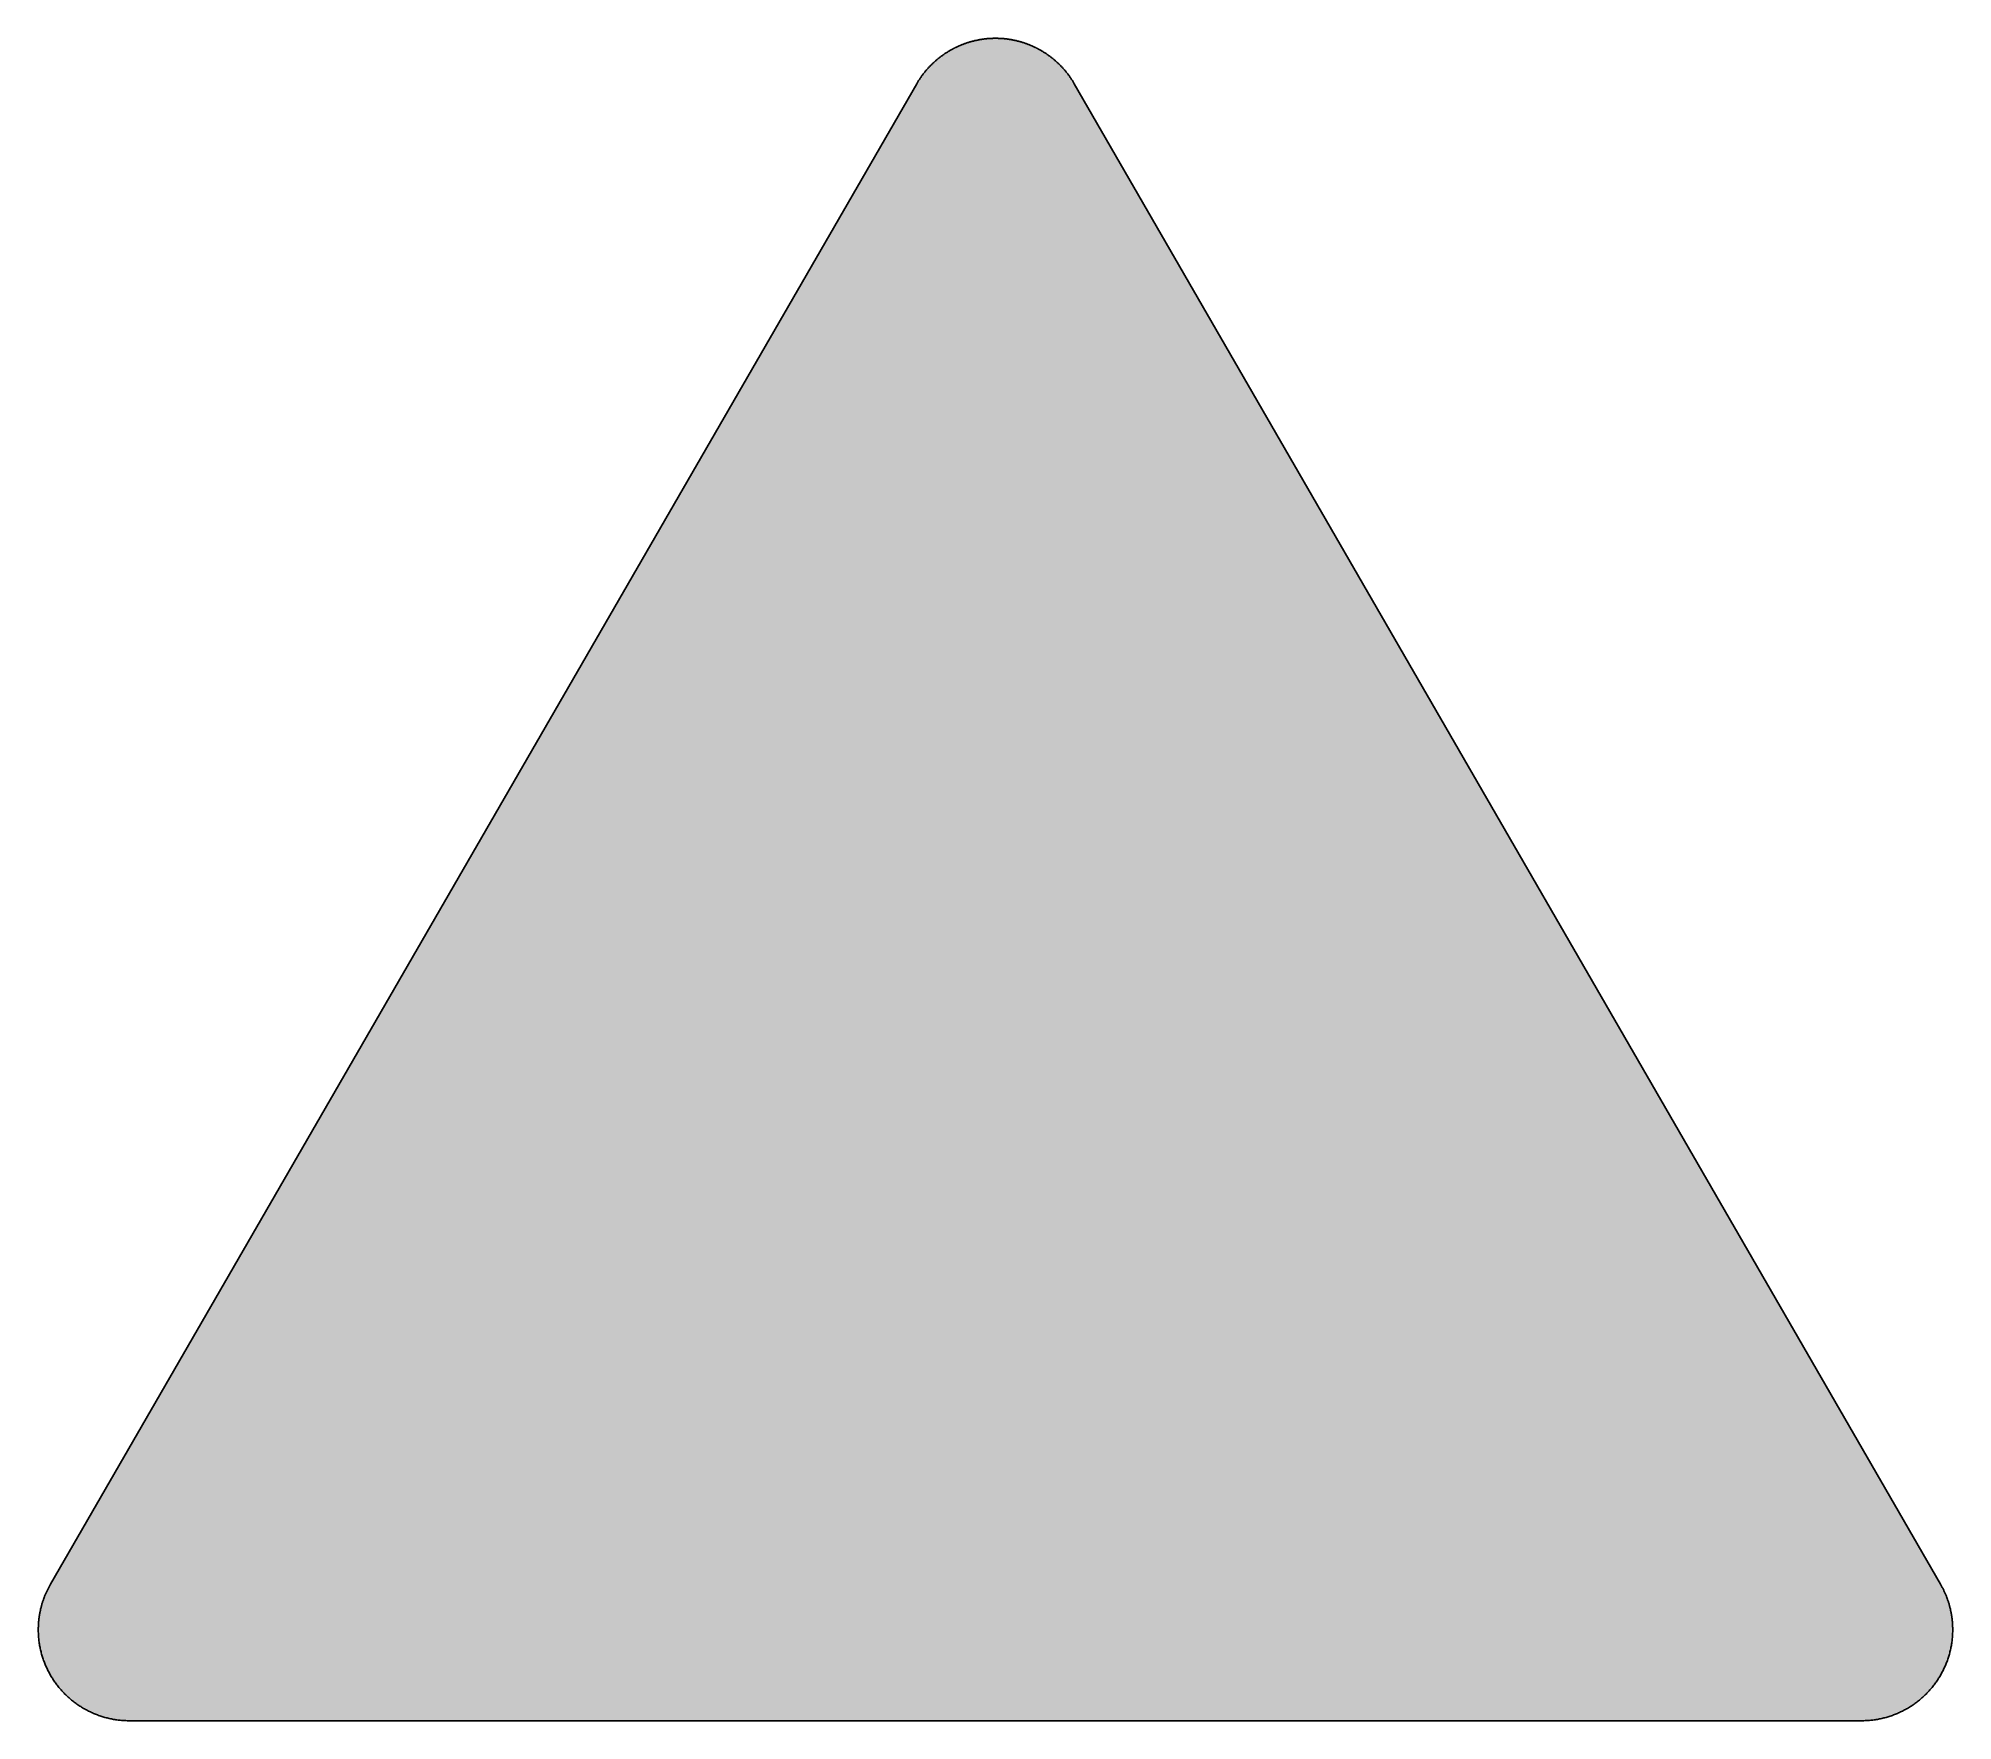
# Model space of a CAD drawing. Header units: millimetres. Extents: x 0 to 297, y 0 to 261.
import ezdxf

# ---------------------------------------------------------------- set-up
doc = ezdxf.new("R2010")
doc.units = ezdxf.units.MM

msp = doc.modelspace()

# ---------------------------------------------------------------- hatches: boundary and pattern name
msp.add_hatch(color=254).paths.add_polyline_path([(14.1633, 0.0526), (13.9878, 0.0533), (13.8125, 0.0559), (13.6373, 0.061), (13.462, 0.0686), (13.2893, 0.0787), (13.114, 0.0914), (12.9413, 0.1041), (12.7686, 0.1194), (12.5959, 0.1397), (12.4231, 0.16), (12.2504, 0.1803), (12.0777, 0.2057), (11.9075, 0.2337), (11.7373, 0.2616), (11.5672, 0.2921), (11.397, 0.3251), (11.2268, 0.3607), (11.0592, 0.3962), (10.8915, 0.4369), (10.7239, 0.4775), (10.5562, 0.5207), (10.3886, 0.5664), (10.2235, 0.6121), (10.0584, 0.6604), (9.8933, 0.7137), (9.7307, 0.7645), (9.5682, 0.8204), (9.4056, 0.8788), (9.2431, 0.9373), (9.083, 0.9982), (8.923, 1.0617), (8.763, 1.1252), (8.6055, 1.1938), (8.4455, 1.2624), (8.2906, 1.331), (8.1331, 1.4046), (7.9781, 1.4783), (7.8232, 1.5545), (7.6708, 1.6332), (7.5184, 1.7145), (7.366, 1.7958), (7.2161, 1.8796), (7.0663, 1.966), (6.919, 2.0549), (6.7716, 2.1438), (6.6243, 2.2352), (6.4795, 2.3266), (6.3348, 2.4232), (6.19, 2.5197), (6.0477, 2.6187), (5.908, 2.7178), (5.7683, 2.8219), (5.6286, 2.9261), (5.4915, 3.0302), (5.3543, 3.1394), (5.2197, 3.2487), (5.0851, 3.3579), (4.953, 3.4722), (4.8209, 3.5865), (4.6914, 3.7033), (4.5644, 3.8202), (4.4348, 3.9395), (4.3104, 4.0615), (4.1859, 4.1859), (4.0615, 4.3104), (3.9395, 4.4374), (3.8202, 4.5644), (3.7033, 4.6914), (3.5865, 4.8235), (3.4722, 4.953), (3.3579, 5.0876), (3.2487, 5.2197), (3.1369, 5.3543), (3.0302, 5.4915), (2.9235, 5.6286), (2.8194, 5.7683), (2.7178, 5.908), (2.6187, 6.0503), (2.5197, 6.19), (2.4232, 6.3348), (2.3266, 6.4795), (2.2352, 6.6243), (2.1438, 6.7716), (2.0523, 6.919), (1.966, 7.0663), (1.8796, 7.2161), (1.7958, 7.366), (1.7145, 7.5184), (1.6332, 7.6708), (1.5545, 7.8232), (1.4783, 7.9781), (1.4046, 8.1331), (1.331, 8.2906), (1.2598, 8.4455), (1.1913, 8.6055), (1.1252, 8.763), (1.0592, 8.923), (0.9982, 9.083), (0.9373, 9.2431), (0.8763, 9.4056), (0.8204, 9.5682), (0.7645, 9.7307), (0.7112, 9.8933), (0.6604, 10.0584), (0.6121, 10.2235), (0.5639, 10.3911), (0.5207, 10.5562), (0.4775, 10.7239), (0.4343, 10.8915), (0.3962, 11.0592), (0.3607, 11.2268), (0.3251, 11.397), (0.2921, 11.5672), (0.2616, 11.7373), (0.2311, 11.9075), (0.2057, 12.0802), (0.1803, 12.2504), (0.1575, 12.4231), (0.1372, 12.5959), (0.1194, 12.7686), (0.1041, 12.9413), (0.0889, 13.114), (0.0787, 13.2893), (0.0686, 13.462), (0.061, 13.6373), (0.0559, 13.8125), (0.0508, 13.9878), (0.0508, 14.163), (0.0508, 14.2773), (0.0533, 14.3942), (0.0559, 14.511), (0.0584, 14.6253), (0.0635, 14.7422), (0.0686, 14.859), (0.0737, 14.9733), (0.0813, 15.0901), (0.0889, 15.2044), (0.0991, 15.3187), (0.1092, 15.4356), (0.1194, 15.5499), (0.1321, 15.6642), (0.1448, 15.7785), (0.1575, 15.8953), (0.1727, 16.0096), (0.188, 16.1239), (0.2032, 16.2382), (0.221, 16.35), (0.2413, 16.4643), (0.2591, 16.5786), (0.2794, 16.6929), (0.2997, 16.8046), (0.3226, 16.9189), (0.3454, 17.0307), (0.3708, 17.145), (0.3937, 17.2568), (0.4191, 17.3685), (0.447, 17.4803), (0.475, 17.592), (0.5029, 17.7038), (0.5334, 17.8156), (0.5613, 17.9273), (0.5944, 18.0365), (0.6248, 18.1483), (0.6579, 18.2575), (0.6934, 18.3693), (0.7264, 18.4785), (0.762, 18.5877), (0.8001, 18.6969), (0.8382, 18.8062), (0.8763, 18.9128), (0.9144, 19.0221), (0.955, 19.1313), (0.9957, 19.238), (1.0389, 19.3446), (1.0795, 19.4539), (1.1252, 19.5605), (1.1684, 19.6647), (1.2141, 19.7714), (1.2598, 19.878), (1.3081, 19.9822), (1.3564, 20.0889), (1.4046, 20.193), (1.4554, 20.2971), (1.5062, 20.4013), (1.557, 20.5054), (1.6104, 20.607), (1.6637, 20.7112), (1.717, 20.8128), (1.7729, 20.9144), (1.8263, 21.016), (1.8847, 21.1176), (1.9406, 21.2192), (136.2523, 253.8501), (136.3091, 253.9492), (136.3675, 254.0483), (136.4285, 254.1473), (136.4894, 254.2464), (136.5504, 254.3454), (136.6139, 254.442), (136.6774, 254.5385), (136.7409, 254.635), (136.8044, 254.7315), (136.8704, 254.8255), (136.9365, 254.922), (137.0025, 255.016), (137.0711, 255.11), (137.1397, 255.2014), (137.2083, 255.2954), (137.2794, 255.3868), (137.3505, 255.4783), (137.4216, 255.5672), (137.4927, 255.6586), (137.5664, 255.7475), (137.6401, 255.8364), (137.7137, 255.9253), (137.7874, 256.0117), (137.8636, 256.098), (137.9398, 256.1844), (138.016, 256.2708), (138.0947, 256.3546), (138.1735, 256.4409), (138.2522, 256.5222), (138.3309, 256.606), (138.4122, 256.6899), (138.4935, 256.7711), (138.5748, 256.8524), (138.6586, 256.9312), (138.7399, 257.0124), (138.8237, 257.0912), (138.9075, 257.1699), (138.9939, 257.2461), (139.0802, 257.3249), (139.1641, 257.4011), (139.253, 257.4747), (139.3393, 257.5509), (139.4282, 257.6246), (139.5171, 257.6982), (139.606, 257.7719), (139.6949, 257.843), (139.7864, 257.9141), (139.8778, 257.9853), (139.9692, 258.0564), (140.0607, 258.125), (140.1547, 258.1935), (140.2486, 258.2596), (140.3426, 258.3282), (140.4366, 258.3942), (140.5331, 258.4602), (140.6296, 258.5237), (140.7262, 258.5872), (140.8227, 258.6507), (140.9192, 258.7142), (141.0183, 258.7752), (141.1173, 258.8362), (141.2164, 258.8946), (141.3154, 258.9555), (141.4145, 259.014), (141.5161, 259.0698), (141.6177, 259.1283), (141.7193, 259.1841), (141.8209, 259.2375), (141.9225, 259.2934), (142.0266, 259.3467), (142.1308, 259.3975), (142.2324, 259.4508), (142.3365, 259.5016), (142.4407, 259.5499), (142.5473, 259.6007), (142.6515, 259.6464), (142.7556, 259.6947), (142.8623, 259.7404), (142.969, 259.7861), (143.0757, 259.8318), (143.1823, 259.875), (143.289, 259.9182), (143.3957, 259.9588), (143.5049, 259.9995), (143.6116, 260.0401), (143.7208, 260.0808), (143.83, 260.1189), (143.9393, 260.1544), (144.0485, 260.1925), (144.1577, 260.2281), (144.2669, 260.2636), (144.3761, 260.2967), (144.4879, 260.3297), (144.5971, 260.3627), (144.7089, 260.3932), (144.8206, 260.4237), (144.9299, 260.4516), (145.0416, 260.4821), (145.1534, 260.5075), (145.2651, 260.5354), (145.3794, 260.5608), (145.4912, 260.5862), (145.603, 260.6091), (145.7173, 260.6319), (145.829, 260.6548), (145.9433, 260.6751), (146.0551, 260.6954), (146.1694, 260.7158), (146.2837, 260.7335), (146.398, 260.7513), (146.5123, 260.7666), (146.6266, 260.7818), (146.7409, 260.797), (146.8552, 260.8123), (146.9695, 260.825), (147.0838, 260.8351), (147.2006, 260.8478), (147.3149, 260.858), (147.4292, 260.8656), (147.5461, 260.8732), (147.6604, 260.8809), (147.7772, 260.8859), (147.8915, 260.8936), (148.0083, 260.8961), (148.1226, 260.9012), (148.2395, 260.9037), (148.3563, 260.9037), (148.4706, 260.9037), (148.5875, 260.9037), (148.7043, 260.9037), (148.8186, 260.9012), (148.9354, 260.8961), (149.0523, 260.8936), (149.1666, 260.8859), (149.2834, 260.8809), (149.3977, 260.8732), (149.512, 260.8656), (149.6289, 260.858), (149.7432, 260.8478), (149.8575, 260.8351), (149.9743, 260.825), (150.0886, 260.8123), (150.2029, 260.797), (150.3172, 260.7818), (150.4315, 260.7666), (150.5458, 260.7513), (150.6601, 260.7335), (150.7744, 260.7158), (150.8862, 260.6954), (151.0005, 260.6751), (151.1148, 260.6548), (151.2265, 260.6319), (151.3408, 260.6091), (151.4526, 260.5862), (151.5643, 260.5608), (151.6761, 260.5354), (151.7879, 260.5075), (151.8996, 260.4821), (152.0114, 260.4516), (152.1231, 260.4237), (152.2349, 260.3932), (152.3467, 260.3627), (152.4559, 260.3297), (152.5676, 260.2967), (152.6769, 260.2636), (152.7861, 260.2281), (152.8953, 260.1925), (153.0045, 260.1544), (153.1137, 260.1189), (153.223, 260.0808), (153.3296, 260.0401), (153.4389, 259.9995), (153.5455, 259.9588), (153.6548, 259.9182), (153.7614, 259.875), (153.8681, 259.8318), (153.9748, 259.7861), (154.0789, 259.7404), (154.1856, 259.6947), (154.2923, 259.6464), (154.3964, 259.6007), (154.5006, 259.5499), (154.6047, 259.5016), (154.7089, 259.4508), (154.813, 259.3975), (154.9171, 259.3467), (155.0187, 259.2934), (155.1203, 259.2375), (155.2245, 259.1841), (155.3261, 259.1283), (155.4251, 259.0698), (155.5267, 259.014), (155.6283, 258.9555), (155.7274, 258.8946), (155.8265, 258.8362), (155.9255, 258.7752), (156.022, 258.7142), (156.1211, 258.6507), (156.2176, 258.5872), (156.3141, 258.5237), (156.4107, 258.4602), (156.5046, 258.3942), (156.6012, 258.3282), (156.6951, 258.2596), (156.7866, 258.1935), (156.8806, 258.125), (156.972, 258.0564), (157.066, 257.9853), (157.1574, 257.9141), (157.2463, 257.843), (157.3378, 257.7719), (157.4267, 257.6982), (157.5156, 257.6246), (157.6019, 257.5509), (157.6908, 257.4747), (157.7772, 257.4011), (157.8635, 257.3249), (157.9499, 257.2461), (158.0337, 257.1699), (158.1201, 257.0912), (158.2039, 257.0124), (158.2852, 256.9312), (158.369, 256.8524), (158.4503, 256.7711), (158.5316, 256.6899), (158.6103, 256.606), (158.6916, 256.5222), (158.7703, 256.4409), (158.8491, 256.3546), (158.9253, 256.2708), (159.004, 256.1844), (159.0802, 256.098), (159.1539, 256.0117), (159.2301, 255.9253), (159.3037, 255.8364), (159.3774, 255.7475), (159.451, 255.6586), (159.5222, 255.5672), (159.5933, 255.4783), (159.6644, 255.3868), (159.7355, 255.2954), (159.8041, 255.2014), (159.8727, 255.11), (159.9387, 255.016), (160.0073, 254.922), (160.0733, 254.8255), (160.1368, 254.7315), (160.2029, 254.635), (160.2664, 254.5385), (160.3299, 254.442), (160.3908, 254.3454), (160.4543, 254.2464), (160.5153, 254.1473), (160.5737, 254.0483), (160.6347, 253.9492), (160.6906, 253.8476), (295.0023, 21.2192), (295.0591, 21.1176), (295.115, 21.016), (295.1709, 20.9144), (295.2267, 20.8128), (295.2801, 20.7112), (295.3334, 20.607), (295.3868, 20.5054), (295.4376, 20.4013), (295.4884, 20.2971), (295.5392, 20.193), (295.5874, 20.0889), (295.6357, 19.9822), (295.6814, 19.878), (295.7297, 19.7714), (295.7754, 19.6647), (295.8186, 19.5605), (295.8617, 19.4539), (295.9049, 19.3446), (295.9481, 19.238), (295.9887, 19.1313), (296.0294, 19.0221), (296.0675, 18.9128), (296.1056, 18.8062), (296.1437, 18.6969), (296.1792, 18.5877), (296.2148, 18.4785), (296.2504, 18.3693), (296.2834, 18.2575), (296.3164, 18.1483), (296.3494, 18.0365), (296.3799, 17.9273), (296.4104, 17.8156), (296.4409, 17.7038), (296.4688, 17.592), (296.4967, 17.4803), (296.5221, 17.3685), (296.5475, 17.2568), (296.5729, 17.145), (296.5958, 17.0307), (296.6212, 16.9189), (296.6415, 16.8046), (296.6644, 16.6929), (296.6822, 16.5786), (296.7025, 16.4643), (296.7203, 16.35), (296.738, 16.2382), (296.7558, 16.1239), (296.7711, 16.0096), (296.7838, 15.8953), (296.799, 15.7785), (296.8117, 15.6642), (296.8244, 15.5499), (296.8346, 15.4356), (296.8447, 15.3187), (296.8523, 15.2044), (296.86, 15.0901), (296.8676, 14.9733), (296.8752, 14.859), (296.8803, 14.7422), (296.8828, 14.6253), (296.8879, 14.511), (296.8904, 14.3942), (296.8904, 14.2773), (296.8904, 14.163), (296.8904, 13.9878), (296.8879, 13.8125), (296.8828, 13.6373), (296.8752, 13.462), (296.865, 13.2893), (296.8523, 13.114), (296.8396, 12.9413), (296.8219, 12.7686), (296.8041, 12.5959), (296.7838, 12.4231), (296.7609, 12.2504), (296.738, 12.0802), (296.7101, 11.9075), (296.6822, 11.7373), (296.6517, 11.5672), (296.6187, 11.397), (296.5831, 11.2268), (296.545, 11.0592), (296.5069, 10.8915), (296.4663, 10.7239), (296.4231, 10.5562), (296.3774, 10.3911), (296.3316, 10.2235), (296.2808, 10.0584), (296.23, 9.8933), (296.1767, 9.7307), (296.1234, 9.5682), (296.0649, 9.4056), (296.0065, 9.2431), (295.9456, 9.083), (295.8821, 8.923), (295.8186, 8.763), (295.75, 8.6055), (295.6814, 8.4455), (295.6103, 8.2906), (295.5392, 8.1331), (295.463, 7.9781), (295.3868, 7.8232), (295.3106, 7.6708), (295.2293, 7.5184), (295.148, 7.366), (295.0642, 7.2161), (294.9778, 7.0663), (294.8889, 6.919), (294.8, 6.7716), (294.7086, 6.6243), (294.6146, 6.4795), (294.5206, 6.3348), (294.4241, 6.19), (294.325, 6.0503), (294.226, 5.908), (294.1218, 5.7683), (294.0177, 5.6286), (293.9136, 5.4915), (293.8043, 5.3543), (293.6951, 5.2197), (293.5859, 5.0876), (293.4716, 4.953), (293.3573, 4.8235), (293.2405, 4.6914), (293.1236, 4.5644), (293.0042, 4.4374), (292.8823, 4.3104), (292.7579, 4.1859), (292.6334, 4.0615), (292.5089, 3.9395), (292.3794, 3.8202), (292.2524, 3.7033), (292.1203, 3.5865), (291.9908, 3.4722), (291.8562, 3.3579), (291.7241, 3.2487), (291.5895, 3.1394), (291.4523, 3.0302), (291.3151, 2.9261), (291.1754, 2.8219), (291.0357, 2.7178), (290.8935, 2.6187), (290.7513, 2.5197), (290.609, 2.4232), (290.4642, 2.3266), (290.3195, 2.2352), (290.1721, 2.1438), (290.0248, 2.0549), (289.8775, 1.966), (289.7276, 1.8796), (289.5778, 1.7958), (289.4254, 1.7145), (289.273, 1.6332), (289.118, 1.5545), (288.9656, 1.4783), (288.8107, 1.4046), (288.6532, 1.331), (288.4957, 1.2624), (288.3383, 1.1938), (288.1808, 1.1252), (288.0208, 1.0617), (287.8607, 0.9982), (287.7007, 0.9373), (287.5382, 0.8788), (287.3756, 0.8204), (287.213, 0.7645), (287.0479, 0.7137), (286.8854, 0.6604), (286.7203, 0.6121), (286.5526, 0.5664), (286.3875, 0.5207), (286.2199, 0.4775), (286.0523, 0.4369), (285.8846, 0.3962), (285.7144, 0.3607), (285.5468, 0.3251), (285.3766, 0.2921), (285.2064, 0.2616), (285.0363, 0.2337), (284.8635, 0.2057), (284.6934, 0.1803), (284.5206, 0.16), (284.3479, 0.1397), (284.1752, 0.1194), (284.0025, 0.1041), (283.8272, 0.0914), (283.6545, 0.0787), (283.4792, 0.0686), (283.3065, 0.061), (283.1313, 0.0559), (282.956, 0.0533), (282.7807, 0.0508)])
h = msp.add_hatch(color=22)
h.paths.add_polyline_path([(14.1633, 5.3442), (13.9344, 5.3467), (13.7084, 5.3543), (13.4849, 5.3696), (13.2613, 5.3873), (13.0378, 5.4127), (12.8194, 5.4458), (12.6009, 5.4813), (12.385, 5.522), (12.1717, 5.5677), (11.9583, 5.621), (11.7475, 5.6769), (11.5392, 5.7404), (11.3335, 5.8064), (11.1303, 5.8776), (10.9296, 5.9538), (10.729, 6.035), (10.5334, 6.1214), (10.3378, 6.2128), (10.1473, 6.3068), (9.9593, 6.4084), (9.7714, 6.5126), (9.5885, 6.6192), (9.4082, 6.7335), (9.2304, 6.8504), (9.0576, 6.9698), (8.8849, 7.0942), (8.7173, 7.2238), (8.5522, 7.3584), (8.3896, 7.493), (8.2321, 7.6352), (8.0772, 7.7775), (7.9273, 7.9273), (7.7775, 8.0772), (7.6352, 8.2321), (7.493, 8.3922), (7.3558, 8.5522), (7.2238, 8.7173), (7.0942, 8.8849), (6.9698, 9.0576), (6.8504, 9.2329), (6.7335, 9.4082), (6.6192, 9.5885), (6.5126, 9.7739), (6.4084, 9.9593), (6.3068, 10.1473), (6.2128, 10.3403), (6.1214, 10.5334), (6.035, 10.729), (5.9538, 10.9296), (5.8776, 11.1303), (5.8064, 11.3335), (5.7404, 11.5392), (5.6769, 11.7475), (5.621, 11.9583), (5.5677, 12.1717), (5.522, 12.385), (5.4813, 12.6009), (5.4432, 12.8194), (5.4127, 13.0404), (5.3873, 13.2613), (5.3696, 13.4849), (5.3543, 13.7084), (5.3467, 13.9344), (5.3416, 14.163), (5.3442, 14.2342), (5.3442, 14.3078), (5.3442, 14.3789), (5.3467, 14.4526), (5.3492, 14.5237), (5.3543, 14.5974), (5.3569, 14.6685), (5.3619, 14.7422), (5.367, 14.8133), (5.3721, 14.8869), (5.3797, 14.9581), (5.3848, 15.0292), (5.3924, 15.1003), (5.4, 15.174), (5.4102, 15.2451), (5.4178, 15.3162), (5.428, 15.3873), (5.4381, 15.4584), (5.4483, 15.5296), (5.461, 15.6007), (5.4737, 15.6718), (5.4864, 15.7429), (5.4991, 15.814), (5.5118, 15.8852), (5.527, 15.9563), (5.5423, 16.0249), (5.5575, 16.096), (5.5728, 16.1671), (5.5905, 16.2357), (5.6083, 16.3068), (5.6261, 16.3754), (5.6439, 16.444), (5.6617, 16.5151), (5.682, 16.5837), (5.7023, 16.6522), (5.7226, 16.7208), (5.7429, 16.7919), (5.7658, 16.8605), (5.7887, 16.9266), (5.8115, 16.9951), (5.8344, 17.0637), (5.8572, 17.1323), (5.8826, 17.2009), (5.908, 17.2669), (5.9334, 17.3355), (5.9588, 17.4015), (5.9868, 17.4676), (6.0147, 17.5362), (6.0427, 17.6022), (6.0706, 17.6682), (6.0985, 17.7343), (6.129, 17.8003), (6.1595, 17.8664), (6.19, 17.9299), (6.2205, 17.9959), (6.2509, 18.0619), (6.284, 18.1254), (6.317, 18.1915), (6.35, 18.255), (6.383, 18.3185), (6.4186, 18.382), (6.4541, 18.4455), (6.4897, 18.509), (6.5253, 18.5725), (140.8356, 251.2042), (140.909, 251.3305), (140.9852, 251.4549), (141.064, 251.5794), (141.1453, 251.7013), (141.2265, 251.8232), (141.3129, 251.9426), (141.3967, 252.0594), (141.4856, 252.1763), (141.5745, 252.2906), (141.666, 252.4023), (141.7599, 252.5141), (141.8539, 252.6233), (141.9504, 252.73), (142.0495, 252.8367), (142.1486, 252.9408), (142.2502, 253.0424), (142.3518, 253.144), (142.4559, 253.2431), (142.5626, 253.3396), (142.6693, 253.4336), (142.7785, 253.5276), (142.8877, 253.619), (142.9995, 253.7104), (143.1112, 253.7968), (143.2255, 253.8832), (143.3424, 253.967), (143.4592, 254.0483), (143.576, 254.1295), (143.6954, 254.2083), (143.8173, 254.2845), (143.9393, 254.3581), (144.0612, 254.4318), (144.1856, 254.5004), (144.3126, 254.569), (144.4371, 254.635), (144.5666, 254.701), (144.6936, 254.762), (144.8232, 254.823), (144.9553, 254.8814), (145.0848, 254.9373), (145.2194, 254.9906), (145.3515, 255.0414), (145.4861, 255.0922), (145.6207, 255.1405), (145.7579, 255.1836), (145.8951, 255.2268), (146.0322, 255.2675), (146.1694, 255.3081), (146.3091, 255.3437), (146.4488, 255.3792), (146.591, 255.4097), (146.7307, 255.4402), (146.873, 255.4681), (147.0152, 255.491), (147.16, 255.5138), (147.3022, 255.5342), (147.447, 255.5519), (147.5918, 255.5697), (147.7391, 255.5824), (147.8839, 255.5926), (148.0312, 255.6027), (148.176, 255.6078), (148.3233, 255.6104), (148.4706, 255.6129), (148.6179, 255.6104), (148.7653, 255.6078), (148.9126, 255.6027), (149.0599, 255.5926), (149.2047, 255.5824), (149.3495, 255.5697), (149.4942, 255.5519), (149.639, 255.5342), (149.7838, 255.5138), (149.926, 255.491), (150.0683, 255.4681), (150.2105, 255.4402), (150.3528, 255.4097), (150.4925, 255.3792), (150.6347, 255.3437), (150.7719, 255.3081), (150.9116, 255.2675), (151.0487, 255.2268), (151.1859, 255.1836), (151.323, 255.1405), (151.4577, 255.0922), (151.5923, 255.0414), (151.7244, 254.9906), (151.8564, 254.9373), (151.9885, 254.8814), (152.1206, 254.823), (152.2501, 254.762), (152.3771, 254.701), (152.5041, 254.635), (152.6311, 254.569), (152.7581, 254.5004), (152.8801, 254.4318), (153.0045, 254.3581), (153.1264, 254.2845), (153.2458, 254.2083), (153.3652, 254.1295), (153.4846, 254.0483), (153.6014, 253.967), (153.7157, 253.8832), (153.83, 253.7968), (153.9443, 253.7104), (154.0561, 253.619), (154.1653, 253.5276), (154.2745, 253.4336), (154.3812, 253.3396), (154.4879, 253.2431), (154.592, 253.144), (154.6936, 253.0424), (154.7952, 252.9408), (154.8943, 252.8367), (154.9933, 252.73), (155.0899, 252.6233), (155.1838, 252.5141), (155.2778, 252.4023), (155.3693, 252.2906), (155.4582, 252.1763), (155.5471, 252.0594), (155.6334, 251.9426), (155.7172, 251.8232), (155.7985, 251.7013), (155.8798, 251.5794), (155.9585, 251.4549), (156.0347, 251.3305), (156.1109, 251.2035), (290.4201, 18.5734), (290.4541, 18.509), (290.4896, 18.4455), (290.5252, 18.382), (290.5608, 18.3185), (290.5938, 18.255), (290.6268, 18.1915), (290.6598, 18.1254), (290.6903, 18.0619), (290.7233, 17.9959), (290.7538, 17.9299), (290.7843, 17.8664), (290.8148, 17.8003), (290.8452, 17.7343), (290.8732, 17.6682), (290.9011, 17.6022), (290.9291, 17.5362), (290.957, 17.4676), (290.9824, 17.4015), (291.0103, 17.3355), (291.0357, 17.2669), (291.0611, 17.2009), (291.084, 17.1323), (291.1094, 17.0637), (291.1323, 16.9951), (291.1551, 16.9266), (291.178, 16.8605), (291.1983, 16.7919), (291.2212, 16.7208), (291.2415, 16.6522), (291.2618, 16.5837), (291.2796, 16.5151), (291.2999, 16.444), (291.3177, 16.3754), (291.3355, 16.3068), (291.3532, 16.2357), (291.3685, 16.1671), (291.3863, 16.096), (291.4015, 16.0249), (291.4167, 15.9563), (291.4294, 15.8852), (291.4447, 15.814), (291.4574, 15.7429), (291.4701, 15.6718), (291.4828, 15.6007), (291.4929, 15.5296), (291.5031, 15.4584), (291.5133, 15.3873), (291.5234, 15.3162), (291.5336, 15.2451), (291.5412, 15.174), (291.5488, 15.1003), (291.5564, 15.0292), (291.5641, 14.9581), (291.5691, 14.8869), (291.5768, 14.8133), (291.5818, 14.7422), (291.5844, 14.6685), (291.5895, 14.5974), (291.592, 14.5237), (291.5945, 14.4526), (291.5971, 14.3789), (291.5996, 14.3078), (291.5996, 14.2342), (291.5996, 14.163), (291.5971, 13.9344), (291.5895, 13.7084), (291.5742, 13.4849), (291.5539, 13.2613), (291.5285, 13.0404), (291.498, 12.8194), (291.4625, 12.6009), (291.4218, 12.385), (291.3736, 12.1717), (291.3228, 11.9583), (291.2643, 11.7475), (291.2034, 11.5392), (291.1373, 11.3335), (291.0637, 11.1303), (290.9875, 10.9296), (290.9062, 10.729), (290.8198, 10.5334), (290.7309, 10.3403), (290.6344, 10.1473), (290.5354, 9.9593), (290.4312, 9.7739), (290.322, 9.5885), (290.2102, 9.4082), (290.0934, 9.2329), (289.974, 9.0576), (289.847, 8.8849), (289.72, 8.7173), (289.5854, 8.5522), (289.4482, 8.3922), (289.3085, 8.2321), (289.1638, 8.0772), (289.0164, 7.9273), (288.8666, 7.7775), (288.7116, 7.6352), (288.5516, 7.493), (288.3916, 7.3584), (288.2265, 7.2238), (288.0563, 7.0942), (287.8861, 6.9698), (287.7109, 6.8504), (287.5331, 6.7335), (287.3527, 6.6192), (287.1699, 6.5126), (286.9844, 6.4084), (286.7965, 6.3068), (286.6034, 6.2128), (286.4104, 6.1214), (286.2148, 6.035), (286.0142, 5.9538), (285.8135, 5.8776), (285.6103, 5.8064), (285.4046, 5.7404), (285.1963, 5.6769), (284.9855, 5.621), (284.7721, 5.5677), (284.5587, 5.522), (284.3428, 5.4813), (284.1244, 5.4458), (283.9034, 5.4127), (283.6824, 5.3873), (283.4589, 5.3696), (283.2354, 5.3543), (283.0093, 5.3467), (282.7807, 5.3442)])
h.paths.add_polyline_path([(44.716, 31.8026), (148.4725, 211.5167), (252.2305, 31.8026)], flags=16)
h = msp.add_hatch(color=59)
edge = h.paths.add_edge_path()
edge.add_line((159.319, 86.8938), (159.6771, 87.1093))
edge.add_line((159.6771, 87.1093), (160.0352, 87.3252))
edge.add_line((160.0352, 87.3252), (160.3934, 87.5436))
edge.add_line((160.3934, 87.5436), (160.749, 87.7621))
edge.add_line((160.749, 87.7621), (161.1046, 87.9805))
edge.add_line((161.1046, 87.9805), (161.4627, 88.2015))
edge.add_line((161.4627, 88.2015), (161.8158, 88.4225))
edge.add_line((161.8158, 88.4225), (162.1714, 88.646))
edge.add_line((162.1714, 88.646), (162.527, 88.8695))
edge.add_line((162.527, 88.8695), (162.88, 89.093))
edge.add_line((162.88, 89.093), (163.2331, 89.3166))
edge.add_line((163.2331, 89.3166), (163.5862, 89.5426))
edge.add_line((163.5862, 89.5426), (163.9367, 89.7687))
edge.add_line((163.9367, 89.7687), (164.2897, 89.9973))
edge.add_line((164.2897, 89.9973), (164.6403, 90.2259))
edge.add_line((164.6403, 90.2259), (164.9908, 90.4545))
edge.add_line((164.9908, 90.4545), (165.3388, 90.6831))
edge.add_line((165.3388, 90.6831), (165.6893, 90.9142))
edge.add_line((165.6893, 90.9142), (166.0373, 91.1454))
edge.add_line((166.0373, 91.1454), (166.3852, 91.379))
edge.add_line((166.3852, 91.379), (166.7332, 91.6127))
edge.add_line((166.7332, 91.6127), (167.0787, 91.8464))
edge.add_line((167.0787, 91.8464), (167.4266, 92.0801))
edge.add_line((167.4266, 92.0801), (167.7721, 92.3163))
edge.add_line((167.7721, 92.3163), (168.1175, 92.5525))
edge.add_line((168.1175, 92.5525), (168.4604, 92.7913))
edge.add_line((168.4604, 92.7913), (168.8059, 93.03))
edge.add_line((168.8059, 93.03), (169.1488, 93.2688))
edge.add_line((169.1488, 93.2688), (169.4917, 93.5076))
edge.add_line((169.4917, 93.5076), (169.8346, 93.7489))
edge.add_line((169.8346, 93.7489), (170.1749, 93.9902))
edge.add_line((170.1749, 93.9902), (170.5153, 94.234))
edge.add_line((170.5153, 94.234), (170.8556, 94.4778))
edge.add_line((170.8556, 94.4778), (171.196, 94.7217))
edge.add_line((171.196, 94.7217), (171.5364, 94.9655))
edge.add_line((171.5364, 94.9655), (171.8742, 95.2119))
edge.add_line((171.8742, 95.2119), (172.212, 95.4583))
edge.add_line((172.212, 95.4583), (172.5498, 95.7072))
edge.add_line((172.5498, 95.7072), (172.8851, 95.9561))
edge.add_line((172.8851, 95.9561), (173.2229, 96.205))
edge.add_line((173.2229, 96.205), (173.5582, 96.454))
edge.add_line((173.5582, 96.454), (173.8935, 96.7054))
edge.add_line((173.8935, 96.7054), (174.2262, 96.9569))
edge.add_line((174.2262, 96.9569), (174.5615, 97.2083))
edge.add_line((174.5615, 97.2083), (174.8942, 97.4623))
edge.add_line((174.8942, 97.4623), (175.227, 97.7163))
edge.add_line((175.227, 97.7163), (175.5572, 97.9729))
edge.add_line((175.5572, 97.9729), (175.8899, 98.2269))
edge.add_line((175.8899, 98.2269), (176.2201, 98.4834))
edge.add_line((176.2201, 98.4834), (176.5503, 98.7425))
edge.add_line((176.5503, 98.7425), (176.878, 98.999))
edge.add_line((176.878, 98.999), (177.2082, 99.2581))
edge.add_line((177.2082, 99.2581), (177.5358, 99.5197))
edge.add_line((177.5358, 99.5197), (177.8635, 99.7788))
edge.add_line((177.8635, 99.7788), (178.1912, 100.0404))
edge.add_line((178.1912, 100.0404), (178.5163, 100.3046))
edge.add_line((178.5163, 100.3046), (178.8414, 100.5662))
edge.add_line((178.8414, 100.5662), (179.1665, 100.8304))
edge.add_line((179.1665, 100.8304), (179.4916, 101.0945))
edge.add_line((179.4916, 101.0945), (179.8142, 101.3612))
edge.add_line((179.8142, 101.3612), (180.1368, 101.6279))
edge.add_line((180.1368, 101.6279), (180.4594, 101.8946))
edge.add_line((180.4594, 101.8946), (180.782, 102.1613))
edge.add_line((180.782, 102.1613), (181.102, 102.4306))
edge.add_line((181.102, 102.4306), (184.0011, 104.8632))
edge.add_line((184.0011, 104.8632), (184.0916, 104.9376))
edge.add_line((184.0916, 104.9376), (184.1805, 105.0163))
edge.add_line((184.1805, 105.0163), (184.2694, 105.095))
edge.add_line((184.2694, 105.095), (184.3583, 105.1738))
edge.add_line((184.3583, 105.1738), (184.4472, 105.2525))
edge.add_line((184.4472, 105.2525), (184.5335, 105.3313))
edge.add_line((184.5335, 105.3313), (184.6199, 105.4125))
edge.add_line((184.6199, 105.4125), (184.7063, 105.4938))
edge.add_line((184.7063, 105.4938), (184.7901, 105.5776))
edge.add_line((184.7901, 105.5776), (184.8739, 105.6589))
edge.add_line((184.8739, 105.6589), (184.9577, 105.7427))
edge.add_line((184.9577, 105.7427), (185.0415, 105.8266))
edge.add_line((185.0415, 105.8266), (185.1228, 105.9129))
edge.add_line((185.1228, 105.9129), (185.2041, 105.9967))
edge.add_line((185.2041, 105.9967), (185.2854, 106.0831))
edge.add_line((185.2854, 106.0831), (185.3667, 106.1695))
edge.add_line((185.3667, 106.1695), (185.4454, 106.2584))
edge.add_line((185.4454, 106.2584), (185.5241, 106.3447))
edge.add_line((185.5241, 106.3447), (185.6029, 106.4336))
edge.add_line((185.6029, 106.4336), (185.6791, 106.5225))
edge.add_line((185.6791, 106.5225), (185.7553, 106.614))
edge.add_line((185.7553, 106.614), (185.8315, 106.7029))
edge.add_line((185.8315, 106.7029), (185.9051, 106.7943))
edge.add_line((185.9051, 106.7943), (185.9788, 106.8857))
edge.add_line((185.9788, 106.8857), (186.0525, 106.9772))
edge.add_line((186.0525, 106.9772), (186.1261, 107.0712))
edge.add_line((186.1261, 107.0712), (186.1972, 107.1651))
edge.add_line((186.1972, 107.1651), (186.2684, 107.2591))
edge.add_line((186.2684, 107.2591), (186.3395, 107.3531))
edge.add_line((186.3395, 107.3531), (186.4081, 107.4471))
edge.add_line((186.4081, 107.4471), (186.4766, 107.5436))
edge.add_line((186.4766, 107.5436), (186.5452, 107.6401))
edge.add_line((186.5452, 107.6401), (186.6113, 107.7366))
edge.add_line((186.6113, 107.7366), (186.6773, 107.8332))
edge.add_line((186.6773, 107.8332), (186.7433, 107.9322))
edge.add_line((186.7433, 107.9322), (186.8094, 108.0287))
edge.add_line((186.8094, 108.0287), (186.8729, 108.1278))
edge.add_line((186.8729, 108.1278), (186.9364, 108.2269))
edge.add_line((186.9364, 108.2269), (186.9973, 108.3285))
edge.add_line((186.9973, 108.3285), (187.0583, 108.4275))
edge.add_line((187.0583, 108.4275), (187.1193, 108.5291))
edge.add_line((187.1193, 108.5291), (187.1802, 108.6307))
edge.add_line((187.1802, 108.6307), (187.2386, 108.7323))
edge.add_line((187.2386, 108.7323), (187.2971, 108.8339))
edge.add_line((187.2971, 108.8339), (187.3555, 108.9381))
edge.add_line((187.3555, 108.9381), (187.4114, 109.0422))
edge.add_line((187.4114, 109.0422), (187.4672, 109.1438))
edge.add_line((187.4672, 109.1438), (187.5231, 109.2505))
edge.add_line((187.5231, 109.2505), (187.5765, 109.3546))
edge.add_line((187.5765, 109.3546), (187.6298, 109.4588))
edge.add_line((187.6298, 109.4588), (187.6806, 109.5654))
edge.add_line((187.6806, 109.5654), (187.7339, 109.6721))
edge.add_line((187.7339, 109.6721), (187.7847, 109.7788))
edge.add_line((187.7847, 109.7788), (187.833, 109.8855))
edge.add_line((187.833, 109.8855), (187.8838, 109.9922))
edge.add_line((187.8838, 109.9922), (187.9321, 110.1014))
edge.add_line((187.9321, 110.1014), (187.9778, 110.2106))
edge.add_line((187.9778, 110.2106), (188.0235, 110.3173))
edge.add_line((188.0235, 110.3173), (188.0692, 110.4265))
edge.add_line((188.0692, 110.4265), (188.1149, 110.5383))
edge.add_line((188.1149, 110.5383), (188.1581, 110.6475))
edge.add_line((188.1581, 110.6475), (188.2013, 110.7592))
edge.add_line((188.2013, 110.7592), (188.2445, 110.8685))
edge.add_line((188.2445, 110.8685), (188.2851, 110.9802))
edge.add_line((188.2851, 110.9802), (188.3957, 111.2862))
edge.add_line((188.3957, 111.2862), (188.4045, 111.3104))
edge.add_line((188.4045, 111.3104), (188.4121, 111.3358))
edge.add_line((188.4121, 111.3358), (188.4223, 111.3612))
edge.add_line((188.4223, 111.3612), (188.4299, 111.3866))
edge.add_line((188.4299, 111.3866), (188.4375, 111.412))
edge.add_line((188.4375, 111.412), (188.4477, 111.4349))
edge.add_line((188.4477, 111.4349), (188.4553, 111.4603))
edge.add_line((188.4553, 111.4603), (188.4629, 111.4857))
edge.add_line((188.4629, 111.4857), (188.4705, 111.5111))
edge.add_line((188.4705, 111.5111), (188.4782, 111.5365))
edge.add_line((188.4782, 111.5365), (188.4858, 111.5644))
edge.add_line((188.4858, 111.5644), (188.4934, 111.5898))
edge.add_line((188.4934, 111.5898), (188.501, 111.6152))
edge.add_line((188.501, 111.6152), (188.5086, 111.6406))
edge.add_line((188.5086, 111.6406), (188.5163, 111.666))
edge.add_line((188.5163, 111.666), (188.5213, 111.6914))
edge.add_line((188.5213, 111.6914), (188.529, 111.7168))
edge.add_line((188.529, 111.7168), (188.5366, 111.7422))
edge.add_line((188.5366, 111.7422), (188.5417, 111.7676))
edge.add_line((188.5417, 111.7676), (188.5493, 111.793))
edge.add_line((188.5493, 111.793), (188.5544, 111.821))
edge.add_line((188.5544, 111.821), (188.562, 111.8464))
edge.add_line((188.562, 111.8464), (188.5671, 111.8718))
edge.add_line((188.5671, 111.8718), (188.5721, 111.8972))
edge.add_line((188.5721, 111.8972), (188.5772, 111.9226))
edge.add_line((188.5772, 111.9226), (188.5848, 111.9505))
edge.add_line((188.5848, 111.9505), (188.5899, 111.9759))
edge.add_line((188.5899, 111.9759), (188.595, 112.0013))
edge.add_line((188.595, 112.0013), (188.6001, 112.0267))
edge.add_line((188.6001, 112.0267), (188.6052, 112.0546))
edge.add_line((188.6052, 112.0546), (188.6102, 112.08))
edge.add_line((188.6102, 112.08), (188.6153, 112.1054))
edge.add_line((188.6153, 112.1054), (188.6179, 112.1308))
edge.add_line((188.6179, 112.1308), (188.6229, 112.1588))
edge.add_line((188.6229, 112.1588), (188.628, 112.1842))
edge.add_line((188.628, 112.1842), (188.6306, 112.2096))
edge.add_line((188.6306, 112.2096), (188.6356, 112.2375))
edge.add_line((188.6356, 112.2375), (188.6382, 112.2629))
edge.add_line((188.6382, 112.2629), (188.6433, 112.2883))
edge.add_line((188.6433, 112.2883), (188.6458, 112.3163))
edge.add_line((188.6458, 112.3163), (188.6509, 112.3417))
edge.add_line((188.6509, 112.3417), (188.6534, 112.3671))
edge.add_line((188.6534, 112.3671), (188.656, 112.395))
edge.add_line((188.656, 112.395), (188.6585, 112.4204))
edge.add_line((188.6585, 112.4204), (188.661, 112.4483))
edge.add_line((188.661, 112.4483), (188.6636, 112.4737))
edge.add_line((188.6636, 112.4737), (188.6661, 112.4991))
edge.add_line((188.6661, 112.4991), (188.6687, 112.5271))
edge.add_line((188.6687, 112.5271), (188.6712, 112.5525))
edge.add_line((188.6712, 112.5525), (188.6737, 112.5804))
edge.add_line((188.6737, 112.5804), (188.6763, 112.6058))
edge.add_line((188.6763, 112.6058), (188.6763, 112.6312))
edge.add_line((188.6763, 112.6312), (188.6788, 112.6592))
edge.add_line((188.6788, 112.6592), (188.6814, 112.6846))
edge.add_line((188.6814, 112.6846), (188.6814, 112.7125))
edge.add_line((188.6814, 112.7125), (188.6839, 112.7379))
edge.add_line((188.6839, 112.7379), (188.6839, 112.7658))
edge.add_line((188.6839, 112.7658), (188.6864, 112.7912))
edge.add_line((188.6864, 112.7912), (188.6864, 112.8192))
edge.add_line((188.6864, 112.8192), (188.6864, 112.8446))
edge.add_line((188.6864, 112.8446), (188.6864, 112.8725))
edge.add_line((188.6864, 112.8725), (188.6864, 112.8979))
edge.add_line((188.6864, 112.8979), (188.689, 112.9233))
edge.add_line((188.689, 112.9233), (188.689, 112.9513))
edge.add_line((188.689, 112.9513), (188.6864, 113.0325))
edge.add_line((188.6864, 113.0325), (188.6864, 113.1138))
edge.add_line((188.6864, 113.1138), (188.6814, 113.1951))
edge.add_line((188.6814, 113.1951), (188.6763, 113.2764))
edge.add_line((188.6763, 113.2764), (188.6712, 113.3551))
edge.add_line((188.6712, 113.3551), (188.6636, 113.4364))
edge.add_line((188.6636, 113.4364), (188.656, 113.5151))
edge.add_line((188.656, 113.5151), (188.6458, 113.5964))
edge.add_line((188.6458, 113.5964), (188.6331, 113.6752))
edge.add_line((188.6331, 113.6752), (188.6204, 113.7539))
edge.add_line((188.6204, 113.7539), (188.6077, 113.8326))
edge.add_line((188.6077, 113.8326), (188.5925, 113.9114))
edge.add_line((188.5925, 113.9114), (188.5772, 113.9901))
edge.add_line((188.5772, 113.9901), (188.5594, 114.0663))
edge.add_line((188.5594, 114.0663), (188.5391, 114.1451))
edge.add_line((188.5391, 114.1451), (188.5188, 114.2213))
edge.add_line((188.5188, 114.2213), (188.4985, 114.2975))
edge.add_line((188.4985, 114.2975), (188.4756, 114.3737))
edge.add_line((188.4756, 114.3737), (188.4528, 114.4499))
edge.add_line((188.4528, 114.4499), (188.4274, 114.5235))
edge.add_line((188.4274, 114.5235), (188.3994, 114.5997))
edge.add_line((188.3994, 114.5997), (188.374, 114.6734))
edge.add_line((188.374, 114.6734), (188.3435, 114.747))
edge.add_line((188.3435, 114.747), (188.3156, 114.8207))
edge.add_line((188.3156, 114.8207), (188.2851, 114.8918))
edge.add_line((188.2851, 114.8918), (188.2521, 114.9655))
edge.add_line((188.2521, 114.9655), (188.2191, 115.0366))
edge.add_line((188.2191, 115.0366), (188.1835, 115.1077))
edge.add_line((188.1835, 115.1077), (188.148, 115.1763))
edge.add_line((188.148, 115.1763), (188.1124, 115.2474))
edge.add_line((188.1124, 115.2474), (188.0743, 115.316))
edge.add_line((188.0743, 115.316), (188.0362, 115.3846))
edge.add_line((188.0362, 115.3846), (187.9956, 115.4532))
edge.add_line((187.9956, 115.4532), (187.9549, 115.5192))
edge.add_line((187.9549, 115.5192), (187.9117, 115.5878))
edge.add_line((187.9117, 115.5878), (187.8686, 115.6538))
edge.add_line((187.8686, 115.6538), (187.8254, 115.7173))
edge.add_line((187.8254, 115.7173), (187.7797, 115.7834))
edge.add_line((187.7797, 115.7834), (187.7339, 115.8469))
edge.add_line((187.7339, 115.8469), (187.6857, 115.9104))
edge.add_line((187.6857, 115.9104), (187.6374, 115.9713))
edge.add_line((187.6374, 115.9713), (187.5892, 116.0323))
edge.add_line((187.5892, 116.0323), (187.5384, 116.0932))
edge.add_line((187.5384, 116.0932), (187.485, 116.1542))
edge.add_line((187.485, 116.1542), (187.4342, 116.2126))
edge.add_line((187.4342, 116.2126), (187.3809, 116.271))
edge.add_line((187.3809, 116.271), (187.325, 116.3295))
edge.add_line((187.325, 116.3295), (187.2691, 116.3853))
edge.add_line((187.2691, 116.3853), (187.2132, 116.4412))
edge.add_line((187.2132, 116.4412), (187.1548, 116.4971))
edge.add_line((187.1548, 116.4971), (187.0964, 116.5504))
edge.add_line((187.0964, 116.5504), (187.038, 116.6038))
edge.add_line((187.038, 116.6038), (186.977, 116.6571))
edge.add_line((186.977, 116.6571), (186.9161, 116.7079))
edge.add_line((186.9161, 116.7079), (186.8551, 116.7587))
edge.add_line((186.8551, 116.7587), (186.7916, 116.807))
edge.add_line((186.7916, 116.807), (186.7281, 116.8552))
edge.add_line((186.7281, 116.8552), (186.6621, 116.9035))
edge.add_line((186.6621, 116.9035), (186.596, 116.9518))
edge.add_line((186.596, 116.9518), (186.53, 116.9949))
edge.add_line((186.53, 116.9949), (186.4614, 117.0407))
edge.add_line((186.4614, 117.0407), (186.3928, 117.0838))
edge.add_line((186.3928, 117.0838), (186.3242, 117.127))
edge.add_line((186.3242, 117.127), (186.2557, 117.1677))
edge.add_line((186.2557, 117.1677), (186.2074, 117.1956))
edge.add_line((186.2074, 117.1956), (186.1591, 117.221))
edge.add_line((186.1591, 117.221), (186.1109, 117.2489))
edge.add_line((186.1109, 117.2489), (186.0626, 117.2743))
edge.add_line((186.0626, 117.2743), (186.0144, 117.2997))
edge.add_line((186.0144, 117.2997), (185.9661, 117.3251))
edge.add_line((185.9661, 117.3251), (185.9178, 117.3505))
edge.add_line((185.9178, 117.3505), (185.8696, 117.3759))
edge.add_line((185.8696, 117.3759), (185.8213, 117.4013))
edge.add_line((185.8213, 117.4013), (185.7731, 117.4242))
edge.add_line((185.7731, 117.4242), (185.7223, 117.4471))
edge.add_line((185.7223, 117.4471), (185.674, 117.4725))
edge.add_line((185.674, 117.4725), (185.6257, 117.4953))
edge.add_line((185.6257, 117.4953), (185.5749, 117.5182))
edge.add_line((185.5749, 117.5182), (185.5267, 117.541))
edge.add_line((185.5267, 117.541), (185.4759, 117.5614))
edge.add_line((185.4759, 117.5614), (185.4251, 117.5842))
edge.add_line((185.4251, 117.5842), (185.3768, 117.6045))
edge.add_line((185.3768, 117.6045), (185.326, 117.6274))
edge.add_line((185.326, 117.6274), (185.2752, 117.6477))
edge.add_line((185.2752, 117.6477), (185.2244, 117.668))
edge.add_line((185.2244, 117.668), (185.1736, 117.6884))
edge.add_line((185.1736, 117.6884), (185.1228, 117.7061))
edge.add_line((185.1228, 117.7061), (185.072, 117.7265))
edge.add_line((185.072, 117.7265), (185.0212, 117.7442))
edge.add_line((185.0212, 117.7442), (184.9704, 117.7646))
edge.add_line((184.9704, 117.7646), (184.9196, 117.7823))
edge.add_line((184.9196, 117.7823), (184.8688, 117.8001))
edge.add_line((184.8688, 117.8001), (184.8155, 117.8179))
edge.add_line((184.8155, 117.8179), (184.7647, 117.8357))
edge.add_line((184.7647, 117.8357), (184.7139, 117.8509))
edge.add_line((184.7139, 117.8509), (184.6605, 117.8687))
edge.add_line((184.6605, 117.8687), (184.6097, 117.8839))
edge.add_line((184.6097, 117.8839), (184.5564, 117.8992))
edge.add_line((184.5564, 117.8992), (184.5056, 117.917))
edge.add_line((184.5056, 117.917), (184.4523, 117.9322))
edge.add_line((184.4523, 117.9322), (184.4015, 117.9449))
edge.add_line((184.4015, 117.9449), (184.3481, 117.9601))
edge.add_line((184.3481, 117.9601), (184.2948, 117.9754))
edge.add_line((184.2948, 117.9754), (184.2414, 117.9881))
edge.add_line((184.2414, 117.9881), (184.1906, 118.0008))
edge.add_line((184.1906, 118.0008), (184.1373, 118.0135))
edge.add_line((184.1373, 118.0135), (184.084, 118.0262))
edge.add_line((184.084, 118.0262), (184.0306, 118.0389))
edge.add_line((184.0306, 118.0389), (183.9773, 118.0516))
edge.add_line((183.9773, 118.0516), (183.9239, 118.0617))
edge.add_line((183.9239, 118.0617), (183.8706, 118.0744))
edge.add_line((183.8706, 118.0744), (183.8173, 118.0846))
edge.add_line((183.8173, 118.0846), (183.7639, 118.0948))
edge.add_line((183.7639, 118.0948), (183.7106, 118.1049))
edge.add_line((183.7106, 118.1049), (183.6572, 118.1151))
edge.add_line((183.6572, 118.1151), (183.6039, 118.1252))
edge.add_line((183.6039, 118.1252), (183.5506, 118.1329))
edge.add_line((183.5506, 118.1329), (183.4972, 118.143))
edge.add_line((183.4972, 118.143), (183.4413, 118.1506))
edge.add_line((183.4413, 118.1506), (183.388, 118.1583))
edge.add_line((183.388, 118.1583), (183.3347, 118.1659))
edge.add_line((183.3347, 118.1659), (183.2788, 118.1735))
edge.add_line((183.2788, 118.1735), (183.2254, 118.1786))
edge.add_line((183.2254, 118.1786), (183.1721, 118.1862))
edge.add_line((183.1721, 118.1862), (183.1162, 118.1913))
edge.add_line((183.1162, 118.1913), (183.0629, 118.1989))
edge.add_line((183.0629, 118.1989), (183.0095, 118.204))
edge.add_line((183.0095, 118.204), (182.9537, 118.2091))
edge.add_line((182.9537, 118.2091), (181.3306, 118.3379))
edge.add_line((181.3306, 118.3379), (181.2366, 118.3462))
edge.add_line((181.2366, 118.3462), (181.1452, 118.3538))
edge.add_line((181.1452, 118.3538), (181.0512, 118.364))
edge.add_line((181.0512, 118.364), (180.9598, 118.3716))
edge.add_line((180.9598, 118.3716), (180.8658, 118.3818))
edge.add_line((180.8658, 118.3818), (180.7743, 118.3919))
edge.add_line((180.7743, 118.3919), (180.6804, 118.4021))
edge.add_line((180.6804, 118.4021), (180.5889, 118.4148))
edge.add_line((180.5889, 118.4148), (180.4975, 118.425))
edge.add_line((180.4975, 118.425), (180.4035, 118.4377))
edge.add_line((180.4035, 118.4377), (180.3121, 118.4478))
edge.add_line((180.3121, 118.4478), (180.2206, 118.4605))
edge.add_line((180.2206, 118.4605), (180.1292, 118.4732))
edge.add_line((180.1292, 118.4732), (180.0352, 118.4885))
edge.add_line((180.0352, 118.4885), (179.9438, 118.5012))
edge.add_line((179.9438, 118.5012), (179.8523, 118.5139))
edge.add_line((179.8523, 118.5139), (179.7609, 118.5291))
edge.add_line((179.7609, 118.5291), (179.6694, 118.5443))
edge.add_line((179.6694, 118.5443), (179.578, 118.5596))
edge.add_line((179.578, 118.5596), (179.4866, 118.5748))
edge.add_line((179.4866, 118.5748), (179.3951, 118.5901))
edge.add_line((179.3951, 118.5901), (179.3037, 118.6053))
edge.add_line((179.3037, 118.6053), (179.2122, 118.6231))
edge.add_line((179.2122, 118.6231), (179.1208, 118.6409))
edge.add_line((179.1208, 118.6409), (179.0294, 118.6586))
edge.add_line((179.0294, 118.6586), (178.9379, 118.6739))
edge.add_line((178.9379, 118.6739), (178.8465, 118.6942))
edge.add_line((178.8465, 118.6942), (178.755, 118.712))
edge.add_line((178.755, 118.712), (178.6636, 118.7298))
edge.add_line((178.6636, 118.7298), (178.5747, 118.7501))
edge.add_line((178.5747, 118.7501), (178.4833, 118.7679))
edge.add_line((178.4833, 118.7679), (178.3918, 118.7882))
edge.add_line((178.3918, 118.7882), (178.3004, 118.8085))
edge.add_line((178.3004, 118.8085), (178.2115, 118.8288))
edge.add_line((178.2115, 118.8288), (178.12, 118.8517))
edge.add_line((178.12, 118.8517), (178.0286, 118.872))
edge.add_line((178.0286, 118.872), (177.9397, 118.8949))
edge.add_line((177.9397, 118.8949), (177.8483, 118.9152))
edge.add_line((177.8483, 118.9152), (177.7594, 118.938))
edge.add_line((177.7594, 118.938), (177.6679, 118.9609))
edge.add_line((177.6679, 118.9609), (177.579, 118.9838))
edge.add_line((177.579, 118.9838), (177.4901, 119.0092))
edge.add_line((177.4901, 119.0092), (177.3987, 119.032))
edge.add_line((177.3987, 119.032), (177.3098, 119.0574))
edge.add_line((177.3098, 119.0574), (177.2209, 119.0803))
edge.add_line((177.2209, 119.0803), (177.132, 119.1057))
edge.add_line((177.132, 119.1057), (177.0405, 119.1311))
edge.add_line((177.0405, 119.1311), (176.9516, 119.159))
edge.add_line((176.9516, 119.159), (176.8627, 119.1844))
edge.add_line((176.8627, 119.1844), (176.7738, 119.2098))
edge.add_line((176.7738, 119.2098), (176.6849, 119.2378))
edge.add_line((176.6849, 119.2378), (176.596, 119.2657))
edge.add_line((176.596, 119.2657), (176.5071, 119.2936))
edge.add_line((176.5071, 119.2936), (176.4182, 119.3216))
edge.add_line((176.4182, 119.3216), (176.3293, 119.3495))
edge.add_line((176.3293, 119.3495), (176.2404, 119.3775))
edge.add_line((176.2404, 119.3775), (176.1541, 119.4079))
edge.add_line((176.1541, 119.4079), (176.0652, 119.4359))
edge.add_line((176.0652, 119.4359), (175.9763, 119.4664))
edge.add_line((175.9763, 119.4664), (175.8874, 119.4968))
edge.add_line((175.8874, 119.4968), (175.801, 119.5273))
edge.add_line((175.801, 119.5273), (175.7121, 119.5578))
edge.add_line((175.7121, 119.5578), (175.6258, 119.5883))
edge.add_line((175.6258, 119.5883), (175.5369, 119.6213))
edge.add_line((175.5369, 119.6213), (171.2694, 121.1767))
edge.add_line((171.2694, 121.1767), (171.2138, 121.1961))
edge.add_line((171.2138, 121.1961), (171.1604, 121.2139))
edge.add_line((171.1604, 121.2139), (171.1046, 121.2342))
edge.add_line((171.1046, 121.2342), (171.0512, 121.2545))
edge.add_line((171.0512, 121.2545), (170.9979, 121.2723))
edge.add_line((170.9979, 121.2723), (170.942, 121.2926))
edge.add_line((170.942, 121.2926), (170.8887, 121.3104))
edge.add_line((170.8887, 121.3104), (170.8353, 121.3307))
edge.add_line((170.8353, 121.3307), (170.7794, 121.3485))
edge.add_line((170.7794, 121.3485), (170.7261, 121.3663))
edge.add_line((170.7261, 121.3663), (170.6702, 121.3866))
edge.add_line((170.6702, 121.3866), (170.6169, 121.4044))
edge.add_line((170.6169, 121.4044), (170.561, 121.4222))
edge.add_line((170.561, 121.4222), (170.5077, 121.4425))
edge.add_line((170.5077, 121.4425), (170.4518, 121.4603))
edge.add_line((170.4518, 121.4603), (170.3984, 121.478))
edge.add_line((170.3984, 121.478), (170.3426, 121.4958))
edge.add_line((170.3426, 121.4958), (170.2892, 121.5136))
edge.add_line((170.2892, 121.5136), (170.2333, 121.5314))
edge.add_line((170.2333, 121.5314), (170.18, 121.5492))
edge.add_line((170.18, 121.5492), (170.1241, 121.5669))
edge.add_line((170.1241, 121.5669), (170.0708, 121.5847))
edge.add_line((170.0708, 121.5847), (170.0149, 121.6025))
edge.add_line((170.0149, 121.6025), (169.959, 121.6203))
edge.add_line((169.959, 121.6203), (169.9057, 121.6381))
edge.add_line((169.9057, 121.6381), (169.8498, 121.6558))
edge.add_line((169.8498, 121.6558), (169.7965, 121.6711))
edge.add_line((169.7965, 121.6711), (169.7406, 121.6889))
edge.add_line((169.7406, 121.6889), (169.6847, 121.7066))
edge.add_line((169.6847, 121.7066), (169.6314, 121.7219))
edge.add_line((169.6314, 121.7219), (169.5755, 121.7397))
edge.add_line((169.5755, 121.7397), (169.5196, 121.7549))
edge.add_line((169.5196, 121.7549), (169.4663, 121.7727))
edge.add_line((169.4663, 121.7727), (169.4104, 121.7879))
edge.add_line((169.4104, 121.7879), (169.3545, 121.8057))
edge.add_line((169.3545, 121.8057), (169.2986, 121.8209))
edge.add_line((169.2986, 121.8209), (169.2453, 121.8387))
edge.add_line((169.2453, 121.8387), (169.1894, 121.854))
edge.add_line((169.1894, 121.854), (169.1335, 121.8692))
edge.add_line((169.1335, 121.8692), (169.0776, 121.8844))
edge.add_line((169.0776, 121.8844), (169.0243, 121.9022))
edge.add_line((169.0243, 121.9022), (168.9684, 121.9175))
edge.add_line((168.9684, 121.9175), (168.9125, 121.9327))
edge.add_line((168.9125, 121.9327), (168.8567, 121.9479))
edge.add_line((168.8567, 121.9479), (168.8008, 121.9632))
edge.add_line((168.8008, 121.9632), (168.7449, 121.9784))
edge.add_line((168.7449, 121.9784), (168.6916, 121.9937))
edge.add_line((168.6916, 121.9937), (168.6357, 122.0089))
edge.add_line((168.6357, 122.0089), (168.5798, 122.0241))
edge.add_line((168.5798, 122.0241), (168.5239, 122.0394))
edge.add_line((168.5239, 122.0394), (168.468, 122.0521))
edge.add_line((168.468, 122.0521), (168.4122, 122.0673))
edge.add_line((168.4122, 122.0673), (168.3563, 122.0826))
edge.add_line((168.3563, 122.0826), (168.3004, 122.0978))
edge.add_line((168.3004, 122.0978), (168.2445, 122.1105))
edge.add_line((168.2445, 122.1105), (168.1886, 122.1257))
edge.add_line((168.1886, 122.1257), (168.1353, 122.141))
edge.add_line((168.1353, 122.141), (168.0794, 122.1537))
edge.add_line((168.0794, 122.1537), (168.0235, 122.1689))
edge.add_line((168.0235, 122.1689), (167.9677, 122.1816))
edge.add_line((167.9677, 122.1816), (167.9118, 122.1943))
edge.add_line((167.9118, 122.1943), (167.8559, 122.2096))
edge.add_line((167.8559, 122.2096), (167.8, 122.2223))
edge.add_line((167.8, 122.2223), (167.7441, 122.2375))
edge.add_line((167.7441, 122.2375), (161.4318, 123.752))
edge.add_line((161.4318, 123.752), (161.4145, 123.7539))
edge.add_line((161.4145, 123.7539), (161.3967, 123.759))
edge.add_line((161.3967, 123.759), (161.3814, 123.7615))
edge.add_line((161.3814, 123.7615), (161.3662, 123.7666))
edge.add_line((161.3662, 123.7666), (161.3484, 123.7691))
edge.add_line((161.3484, 123.7691), (161.3332, 123.7742))
edge.add_line((161.3332, 123.7742), (161.3154, 123.7767))
edge.add_line((161.3154, 123.7767), (161.3002, 123.7793))
edge.add_line((161.3002, 123.7793), (161.2824, 123.7844))
edge.add_line((161.2824, 123.7844), (161.2671, 123.7869))
edge.add_line((161.2671, 123.7869), (161.2519, 123.7894))
edge.add_line((161.2519, 123.7894), (161.2341, 123.7945))
edge.add_line((161.2341, 123.7945), (161.2189, 123.7971))
edge.add_line((161.2189, 123.7971), (161.2011, 123.7996))
edge.add_line((161.2011, 123.7996), (161.1859, 123.8021))
edge.add_line((161.1859, 123.8021), (161.1681, 123.8047))
edge.add_line((161.1681, 123.8047), (161.1528, 123.8098))
edge.add_line((161.1528, 123.8098), (161.1351, 123.8123))
edge.add_line((161.1351, 123.8123), (161.1198, 123.8148))
edge.add_line((161.1198, 123.8148), (161.102, 123.8174))
edge.add_line((161.102, 123.8174), (161.0868, 123.8199))
edge.add_line((161.0868, 123.8199), (161.069, 123.8225))
edge.add_line((161.069, 123.8225), (161.0538, 123.825))
edge.add_line((161.0538, 123.825), (161.036, 123.8275))
edge.add_line((161.036, 123.8275), (161.0208, 123.8301))
edge.add_line((161.0208, 123.8301), (161.003, 123.8326))
edge.add_line((161.003, 123.8326), (160.9877, 123.8352))
edge.add_line((160.9877, 123.8352), (160.97, 123.8377))
edge.add_line((160.97, 123.8377), (160.9547, 123.8402))
edge.add_line((160.9547, 123.8402), (160.9369, 123.8402))
edge.add_line((160.9369, 123.8402), (160.9217, 123.8428))
edge.add_line((160.9217, 123.8428), (160.9039, 123.8453))
edge.add_line((160.9039, 123.8453), (160.8861, 123.8479))
edge.add_line((160.8861, 123.8479), (160.8709, 123.8479))
edge.add_line((160.8709, 123.8479), (160.8531, 123.8504))
edge.add_line((160.8531, 123.8504), (160.8379, 123.8529))
edge.add_line((160.8379, 123.8529), (160.8201, 123.8529))
edge.add_line((160.8201, 123.8529), (160.8049, 123.8555))
edge.add_line((160.8049, 123.8555), (160.7871, 123.858))
edge.add_line((160.7871, 123.858), (160.7718, 123.858))
edge.add_line((160.7718, 123.858), (160.7541, 123.8606))
edge.add_line((160.7541, 123.8606), (160.7363, 123.8606))
edge.add_line((160.7363, 123.8606), (160.721, 123.8631))
edge.add_line((160.721, 123.8631), (160.7033, 123.8631))
edge.add_line((160.7033, 123.8631), (160.688, 123.8656))
edge.add_line((160.688, 123.8656), (160.6702, 123.8656))
edge.add_line((160.6702, 123.8656), (160.655, 123.8682))
edge.add_line((160.655, 123.8682), (160.6372, 123.8682))
edge.add_line((160.6372, 123.8682), (160.6194, 123.8707))
edge.add_line((160.6194, 123.8707), (160.6042, 123.8707))
edge.add_line((160.6042, 123.8707), (160.5864, 123.8707))
edge.add_line((160.5864, 123.8707), (160.5712, 123.8707))
edge.add_line((160.5712, 123.8707), (160.5534, 123.8733))
edge.add_line((160.5534, 123.8733), (160.5382, 123.8733))
edge.add_line((160.5382, 123.8733), (160.5204, 123.8733))
edge.add_line((160.5204, 123.8733), (160.5026, 123.8733))
edge.add_line((160.5026, 123.8733), (160.4874, 123.8758))
edge.add_line((160.4874, 123.8758), (160.4696, 123.8758))
edge.add_line((160.4696, 123.8758), (160.4543, 123.8758))
edge.add_line((160.4543, 123.8758), (160.4366, 123.8758))
edge.add_line((160.4366, 123.8758), (160.4188, 123.8758))
edge.add_line((160.4188, 123.8758), (160.4035, 123.8758))
edge.add_line((160.4035, 123.8758), (160.3858, 123.8758))
edge.add_line((160.3858, 123.8758), (160.3705, 123.8758))
edge.add_line((160.3705, 123.8758), (160.2918, 123.8758))
edge.add_line((160.2918, 123.8758), (160.2156, 123.8733))
edge.add_line((160.2156, 123.8733), (160.1394, 123.8707))
edge.add_line((160.1394, 123.8707), (160.0606, 123.8656))
edge.add_line((160.0606, 123.8656), (159.9844, 123.8606))
edge.add_line((159.9844, 123.8606), (159.9082, 123.8529))
edge.add_line((159.9082, 123.8529), (159.832, 123.8453))
edge.add_line((159.832, 123.8453), (159.7584, 123.8352))
edge.add_line((159.7584, 123.8352), (159.6822, 123.825))
edge.add_line((159.6822, 123.825), (159.606, 123.8123))
edge.add_line((159.606, 123.8123), (159.5323, 123.7996))
edge.add_line((159.5323, 123.7996), (159.4587, 123.7844))
edge.add_line((159.4587, 123.7844), (159.385, 123.7691))
edge.add_line((159.385, 123.7691), (159.3113, 123.7513))
edge.add_line((159.3113, 123.7513), (159.2377, 123.7336))
edge.add_line((159.2377, 123.7336), (159.164, 123.7132))
edge.add_line((159.164, 123.7132), (159.0929, 123.6929))
edge.add_line((159.0929, 123.6929), (159.0192, 123.6726))
edge.add_line((159.0192, 123.6726), (158.9481, 123.6497))
edge.add_line((158.9481, 123.6497), (158.877, 123.6243))
edge.add_line((158.877, 123.6243), (158.8059, 123.5989))
edge.add_line((158.8059, 123.5989), (158.7373, 123.5735))
edge.add_line((158.7373, 123.5735), (158.6662, 123.5456))
edge.add_line((158.6662, 123.5456), (158.5976, 123.5177))
edge.add_line((158.5976, 123.5177), (158.529, 123.4872))
edge.add_line((158.529, 123.4872), (158.4604, 123.4567))
edge.add_line((158.4604, 123.4567), (158.3919, 123.4237))
edge.add_line((158.3919, 123.4237), (158.3258, 123.3907))
edge.add_line((158.3258, 123.3907), (158.2598, 123.3576))
edge.add_line((158.2598, 123.3576), (158.1937, 123.3221))
edge.add_line((158.1937, 123.3221), (158.1277, 123.284))
edge.add_line((158.1277, 123.284), (158.0642, 123.2484))
edge.add_line((158.0642, 123.2484), (157.9982, 123.2103))
edge.add_line((157.9982, 123.2103), (157.9347, 123.1697))
edge.add_line((157.9347, 123.1697), (157.8737, 123.129))
edge.add_line((157.8737, 123.129), (157.8102, 123.0884))
edge.add_line((157.8102, 123.0884), (157.7492, 123.0452))
edge.add_line((157.7492, 123.0452), (157.6883, 123.002))
edge.add_line((157.6883, 123.002), (157.6273, 122.9563))
edge.add_line((157.6273, 122.9563), (157.5689, 122.9106))
edge.add_line((157.5689, 122.9106), (157.5105, 122.8649))
edge.add_line((157.5105, 122.8649), (157.4521, 122.8166))
edge.add_line((157.4521, 122.8166), (157.3962, 122.7684))
edge.add_line((157.3962, 122.7684), (157.3403, 122.7176))
edge.add_line((157.3403, 122.7176), (157.2844, 122.6668))
edge.add_line((157.2844, 122.6668), (157.2285, 122.616))
edge.add_line((157.2285, 122.616), (157.1752, 122.5652))
edge.add_line((157.1752, 122.5652), (157.1219, 122.5118))
edge.add_line((157.1219, 122.5118), (157.0685, 122.4559))
edge.add_line((157.0685, 122.4559), (157.0177, 122.4001))
edge.add_line((157.0177, 122.4001), (156.9669, 122.3442))
edge.add_line((156.9669, 122.3442), (156.9187, 122.2883))
edge.add_line((156.9187, 122.2883), (156.8679, 122.2299))
edge.add_line((156.8679, 122.2299), (156.8221, 122.1715))
edge.add_line((156.8221, 122.1715), (156.7739, 122.1105))
edge.add_line((156.7739, 122.1105), (156.7282, 122.0495))
edge.add_line((156.7282, 122.0495), (156.6824, 121.9886))
edge.add_line((156.6824, 121.9886), (156.6393, 121.9276))
edge.add_line((156.6393, 121.9276), (156.5961, 121.8641))
edge.add_line((156.5961, 121.8641), (156.5529, 121.8006))
edge.add_line((156.5529, 121.8006), (156.5123, 121.7346))
edge.add_line((156.5123, 121.7346), (156.4716, 121.6685))
edge.add_line((156.4716, 121.6685), (156.4335, 121.6025))
edge.add_line((156.4335, 121.6025), (156.3954, 121.5339))
edge.add_line((156.3954, 121.5339), (155.7666, 120.4006))
edge.add_line((155.7666, 120.4006), (155.7553, 120.3808))
edge.add_line((155.7553, 120.3808), (155.7426, 120.3604))
edge.add_line((155.7426, 120.3604), (155.7325, 120.3427))
edge.add_line((155.7325, 120.3427), (155.7223, 120.3249))
edge.add_line((155.7223, 120.3249), (155.7096, 120.3046))
edge.add_line((155.7096, 120.3046), (155.6995, 120.2868))
edge.add_line((155.6995, 120.2868), (155.6868, 120.269))
edge.add_line((155.6868, 120.269), (155.6741, 120.2512))
edge.add_line((155.6741, 120.2512), (155.6639, 120.2309))
edge.add_line((155.6639, 120.2309), (155.6512, 120.2131))
edge.add_line((155.6512, 120.2131), (155.6385, 120.1953))
edge.add_line((155.6385, 120.1953), (155.6258, 120.1776))
edge.add_line((155.6258, 120.1776), (155.6131, 120.1623))
edge.add_line((155.6131, 120.1623), (155.6004, 120.1445))
edge.add_line((155.6004, 120.1445), (155.5877, 120.1268))
edge.add_line((155.5877, 120.1268), (155.575, 120.109))
edge.add_line((155.575, 120.109), (155.5598, 120.0912))
edge.add_line((155.5598, 120.0912), (155.5471, 120.076))
edge.add_line((155.5471, 120.076), (155.5344, 120.0582))
edge.add_line((155.5344, 120.0582), (155.5191, 120.0429))
edge.add_line((155.5191, 120.0429), (155.5064, 120.0252))
edge.add_line((155.5064, 120.0252), (155.4912, 120.0099))
edge.add_line((155.4912, 120.0099), (155.4785, 119.9921))
edge.add_line((155.4785, 119.9921), (155.4632, 119.9769))
edge.add_line((155.4632, 119.9769), (155.448, 119.9617))
edge.add_line((155.448, 119.9617), (155.4328, 119.9439))
edge.add_line((155.4328, 119.9439), (155.4175, 119.9286))
edge.add_line((155.4175, 119.9286), (155.4048, 119.9134))
edge.add_line((155.4048, 119.9134), (155.3896, 119.8982))
edge.add_line((155.3896, 119.8982), (155.3743, 119.8829))
edge.add_line((155.3743, 119.8829), (155.3566, 119.8677))
edge.add_line((155.3566, 119.8677), (155.3413, 119.8524))
edge.add_line((155.3413, 119.8524), (155.3261, 119.8372))
edge.add_line((155.3261, 119.8372), (155.3108, 119.8245))
edge.add_line((155.3108, 119.8245), (155.2956, 119.8093))
edge.add_line((155.2956, 119.8093), (155.2778, 119.794))
edge.add_line((155.2778, 119.794), (155.2626, 119.7813))
edge.add_line((155.2626, 119.7813), (155.2448, 119.7661))
edge.add_line((155.2448, 119.7661), (155.2296, 119.7534))
edge.add_line((155.2296, 119.7534), (155.2118, 119.7381))
edge.add_line((155.2118, 119.7381), (155.1965, 119.7254))
edge.add_line((155.1965, 119.7254), (155.1788, 119.7127))
edge.add_line((155.1788, 119.7127), (155.161, 119.7))
edge.add_line((155.161, 119.7), (155.1432, 119.6848))
edge.add_line((155.1432, 119.6848), (155.128, 119.6721))
edge.add_line((155.128, 119.6721), (155.1102, 119.6594))
edge.add_line((155.1102, 119.6594), (155.0924, 119.6467))
edge.add_line((155.0924, 119.6467), (155.0746, 119.634))
edge.add_line((155.0746, 119.634), (155.0568, 119.6238))
edge.add_line((155.0568, 119.6238), (155.0391, 119.6111))
edge.add_line((155.0391, 119.6111), (155.0213, 119.5984))
edge.add_line((155.0213, 119.5984), (155.001, 119.5883))
edge.add_line((155.001, 119.5883), (154.9832, 119.5756))
edge.add_line((154.9832, 119.5756), (154.9654, 119.5629))
edge.add_line((154.9654, 119.5629), (154.9476, 119.5527))
edge.add_line((154.9476, 119.5527), (154.9273, 119.5426))
edge.add_line((154.9273, 119.5426), (154.9095, 119.5299))
edge.add_line((154.9095, 119.5299), (154.8892, 119.5197))
edge.add_line((154.8892, 119.5197), (154.8714, 119.5095))
edge.add_line((154.8714, 119.5095), (154.8511, 119.4994))
edge.add_line((154.8511, 119.4994), (154.8333, 119.4892))
edge.add_line((154.8333, 119.4892), (154.813, 119.4791))
edge.add_line((154.813, 119.4791), (154.7927, 119.4689))
edge.add_line((154.7927, 119.4689), (154.7749, 119.4587))
edge.add_line((154.7749, 119.4587), (128.5187, 106.6535))
edge.add_line((128.5187, 106.6535), (128.4427, 106.6165))
edge.add_line((128.4427, 106.6165), (128.3665, 106.5809))
edge.add_line((128.3665, 106.5809), (128.2929, 106.5454))
edge.add_line((128.2929, 106.5454), (128.2167, 106.5098))
edge.add_line((128.2167, 106.5098), (128.1405, 106.4768))
edge.add_line((128.1405, 106.4768), (128.0643, 106.4438))
edge.add_line((128.0643, 106.4438), (127.9881, 106.4108))
edge.add_line((127.9881, 106.4108), (127.9119, 106.3777))
edge.add_line((127.9119, 106.3777), (127.8357, 106.3473))
edge.add_line((127.8357, 106.3473), (127.7595, 106.3142))
edge.add_line((127.7595, 106.3142), (127.6807, 106.2838))
edge.add_line((127.6807, 106.2838), (127.6045, 106.2533))
edge.add_line((127.6045, 106.2533), (127.5258, 106.2253))
edge.add_line((127.5258, 106.2253), (127.4496, 106.1949))
edge.add_line((127.4496, 106.1949), (127.3708, 106.1669))
edge.add_line((127.3708, 106.1669), (127.2921, 106.139))
edge.add_line((127.2921, 106.139), (127.2159, 106.111))
edge.add_line((127.2159, 106.111), (127.1372, 106.0856))
edge.add_line((127.1372, 106.0856), (127.0584, 106.0602))
edge.add_line((127.0584, 106.0602), (126.9797, 106.0323))
edge.add_line((126.9797, 106.0323), (126.9009, 106.0094))
edge.add_line((126.9009, 106.0094), (126.8222, 105.984))
edge.add_line((126.8222, 105.984), (126.7435, 105.9586))
edge.add_line((126.7435, 105.9586), (126.6622, 105.9358))
edge.add_line((126.6622, 105.9358), (126.5834, 105.9129))
edge.add_line((126.5834, 105.9129), (126.5047, 105.8901))
edge.add_line((126.5047, 105.8901), (126.4234, 105.8697))
edge.add_line((126.4234, 105.8697), (126.3447, 105.8494))
edge.add_line((126.3447, 105.8494), (126.2634, 105.8266))
edge.add_line((126.2634, 105.8266), (126.1847, 105.8088))
edge.add_line((126.1847, 105.8088), (126.1034, 105.7885))
edge.add_line((126.1034, 105.7885), (126.0221, 105.7707))
edge.add_line((126.0221, 105.7707), (125.9434, 105.7504))
edge.add_line((125.9434, 105.7504), (125.8621, 105.7326))
edge.add_line((125.8621, 105.7326), (125.7808, 105.7173))
edge.add_line((125.7808, 105.7173), (125.6995, 105.6996))
edge.add_line((125.6995, 105.6996), (125.6182, 105.6843))
edge.add_line((125.6182, 105.6843), (125.537, 105.6691))
edge.add_line((125.537, 105.6691), (125.4557, 105.6538))
edge.add_line((125.4557, 105.6538), (125.3744, 105.6386))
edge.add_line((125.3744, 105.6386), (125.2931, 105.6259))
edge.add_line((125.2931, 105.6259), (125.2118, 105.6132))
edge.add_line((125.2118, 105.6132), (125.1306, 105.6005))
edge.add_line((125.1306, 105.6005), (125.0467, 105.5878))
edge.add_line((125.0467, 105.5878), (124.9655, 105.5751))
edge.add_line((124.9655, 105.5751), (124.8842, 105.5649))
edge.add_line((124.8842, 105.5649), (124.8004, 105.5548))
edge.add_line((124.8004, 105.5548), (124.7191, 105.5446))
edge.add_line((124.7191, 105.5446), (124.6378, 105.537))
edge.add_line((124.6378, 105.537), (124.554, 105.5268))
edge.add_line((124.554, 105.5268), (124.4727, 105.5192))
edge.add_line((124.4727, 105.5192), (124.3889, 105.5116))
edge.add_line((124.3889, 105.5116), (124.3076, 105.5065))
edge.add_line((124.3076, 105.5065), (124.2238, 105.4989))
edge.add_line((124.2238, 105.4989), (124.14, 105.4938))
edge.add_line((124.14, 105.4938), (124.0587, 105.4887))
edge.add_line((124.0587, 105.4887), (123.9749, 105.4837))
edge.add_line((123.9749, 105.4837), (123.8936, 105.4811))
edge.add_line((123.8936, 105.4811), (123.8098, 105.476))
edge.add_line((123.8098, 105.476), (123.7259, 105.4735))
edge.add_line((123.7259, 105.4735), (123.6421, 105.4735))
edge.add_line((123.6421, 105.4735), (123.5608, 105.471))
edge.add_line((123.5608, 105.471), (123.477, 105.471))
edge.add_line((123.477, 105.471), (123.3932, 105.471))
edge.add_line((123.3932, 105.471), (123.2992, 105.4684))
edge.add_line((123.2992, 105.4684), (123.2078, 105.4659))
edge.add_line((123.2078, 105.4659), (123.1138, 105.4633))
edge.add_line((123.1138, 105.4633), (123.0198, 105.4583))
edge.add_line((123.0198, 105.4583), (122.9284, 105.4532))
edge.add_line((122.9284, 105.4532), (122.8344, 105.4456))
edge.add_line((122.8344, 105.4456), (122.743, 105.4379))
edge.add_line((122.743, 105.4379), (122.6515, 105.4278))
edge.add_line((122.6515, 105.4278), (122.5601, 105.4151))
edge.add_line((122.5601, 105.4151), (122.4661, 105.4024))
edge.add_line((122.4661, 105.4024), (122.3772, 105.3897))
edge.add_line((122.3772, 105.3897), (122.2858, 105.3744))
edge.add_line((122.2858, 105.3744), (122.1943, 105.3592))
edge.add_line((122.1943, 105.3592), (122.1054, 105.3414))
edge.add_line((122.1054, 105.3414), (122.014, 105.3211))
edge.add_line((122.014, 105.3211), (121.9251, 105.3008))
edge.add_line((121.9251, 105.3008), (121.8362, 105.2805))
edge.add_line((121.8362, 105.2805), (121.7473, 105.2576))
edge.add_line((121.7473, 105.2576), (121.6584, 105.2322))
edge.add_line((121.6584, 105.2322), (121.5695, 105.2093))
edge.add_line((121.5695, 105.2093), (121.4831, 105.1814))
edge.add_line((121.4831, 105.1814), (121.3942, 105.1535))
edge.add_line((121.3942, 105.1535), (121.3079, 105.1255))
edge.add_line((121.3079, 105.1255), (121.2215, 105.095))
edge.add_line((121.2215, 105.095), (121.1351, 105.0646))
edge.add_line((121.1351, 105.0646), (121.0513, 105.0315))
edge.add_line((121.0513, 105.0315), (120.965, 104.9985))
edge.add_line((120.965, 104.9985), (120.8811, 104.963))
edge.add_line((120.8811, 104.963), (120.7973, 104.9274))
edge.add_line((120.7973, 104.9274), (120.7135, 104.8893))
edge.add_line((120.7135, 104.8893), (120.6297, 104.8512))
edge.add_line((120.6297, 104.8512), (120.5484, 104.8131))
edge.add_line((120.5484, 104.8131), (120.4671, 104.7725))
edge.add_line((120.4671, 104.7725), (120.3858, 104.7293))
edge.add_line((120.3858, 104.7293), (120.3046, 104.6886))
edge.add_line((120.3046, 104.6886), (120.2258, 104.6429))
edge.add_line((120.2258, 104.6429), (120.1445, 104.5997))
edge.add_line((120.1445, 104.5997), (120.0658, 104.5515))
edge.add_line((120.0658, 104.5515), (119.9896, 104.5058))
edge.add_line((119.9896, 104.5058), (119.9109, 104.4575))
edge.add_line((119.9109, 104.4575), (119.8347, 104.4067))
edge.add_line((119.8347, 104.4067), (119.7585, 104.3559))
edge.add_line((119.7585, 104.3559), (119.6823, 104.3051))
edge.add_line((119.6823, 104.3051), (119.6086, 104.2518))
edge.add_line((119.6086, 104.2518), (119.5349, 104.1984))
edge.add_line((119.5349, 104.1984), (119.4613, 104.1425))
edge.add_line((119.4613, 104.1425), (119.3876, 104.0867))
edge.add_line((119.3876, 104.0867), (119.3165, 104.0282))
edge.add_line((119.3165, 104.0282), (119.2454, 103.9698))
edge.add_line((119.2454, 103.9698), (119.1743, 103.9114))
edge.add_line((119.1743, 103.9114), (119.1057, 103.8504))
edge.add_line((119.1057, 103.8504), (119.0371, 103.7895))
edge.add_line((119.0371, 103.7895), (118.9685, 103.7285))
edge.add_line((118.9685, 103.7285), (118.9025, 103.665))
edge.add_line((118.9025, 103.665), (118.8339, 103.599))
edge.add_line((118.8339, 103.599), (118.7704, 103.5355))
edge.add_line((118.7704, 103.5355), (118.7044, 103.4694))
edge.add_line((118.7044, 103.4694), (118.6409, 103.4009))
edge.add_line((118.6409, 103.4009), (118.5799, 103.3323))
edge.add_line((118.5799, 103.3323), (118.5164, 103.2637))
edge.add_line((118.5164, 103.2637), (118.4554, 103.1926))
edge.add_line((118.4554, 103.1926), (118.3945, 103.1215))
edge.add_line((118.3945, 103.1215), (118.3361, 103.0478))
edge.add_line((118.3361, 103.0478), (118.2776, 102.9767))
edge.add_line((118.2776, 102.9767), (117.6803, 102.2093))
edge.add_line((117.6803, 102.2093), (117.6452, 102.1639))
edge.add_line((117.6452, 102.1639), (117.6096, 102.1207))
edge.add_line((117.6096, 102.1207), (117.5715, 102.0775))
edge.add_line((117.5715, 102.0775), (117.536, 102.0343))
edge.add_line((117.536, 102.0343), (117.4979, 101.9937))
edge.add_line((117.4979, 101.9937), (117.4623, 101.9531))
edge.add_line((117.4623, 101.9531), (117.4242, 101.9124))
edge.add_line((117.4242, 101.9124), (117.3836, 101.8718))
edge.add_line((117.3836, 101.8718), (117.3455, 101.8337))
edge.add_line((117.3455, 101.8337), (117.3048, 101.793))
edge.add_line((117.3048, 101.793), (117.2642, 101.7549))
edge.add_line((117.2642, 101.7549), (117.2235, 101.7194))
edge.add_line((117.2235, 101.7194), (117.1829, 101.6813))
edge.add_line((117.1829, 101.6813), (117.1423, 101.6457))
edge.add_line((117.1423, 101.6457), (117.0991, 101.6102))
edge.add_line((117.0991, 101.6102), (117.0559, 101.5746))
edge.add_line((117.0559, 101.5746), (117.0127, 101.5416))
edge.add_line((117.0127, 101.5416), (116.9695, 101.506))
edge.add_line((116.9695, 101.506), (116.9264, 101.473))
edge.add_line((116.9264, 101.473), (116.8806, 101.4425))
edge.add_line((116.8806, 101.4425), (116.8375, 101.4095))
edge.add_line((116.8375, 101.4095), (116.7917, 101.379))
edge.add_line((116.7917, 101.379), (116.746, 101.3485))
edge.add_line((116.746, 101.3485), (116.7003, 101.3181))
edge.add_line((116.7003, 101.3181), (116.652, 101.2901))
edge.add_line((116.652, 101.2901), (116.6063, 101.2622))
edge.add_line((116.6063, 101.2622), (116.5581, 101.2342))
edge.add_line((116.5581, 101.2342), (116.5123, 101.2063))
edge.add_line((116.5123, 101.2063), (116.4641, 101.1809))
edge.add_line((116.4641, 101.1809), (116.4158, 101.153))
edge.add_line((116.4158, 101.153), (116.365, 101.1301))
edge.add_line((116.365, 101.1301), (116.3168, 101.1047))
edge.add_line((116.3168, 101.1047), (116.2685, 101.0818))
edge.add_line((116.2685, 101.0818), (116.2177, 101.059))
edge.add_line((116.2177, 101.059), (116.1669, 101.0361))
edge.add_line((116.1669, 101.0361), (116.1186, 101.0133))
edge.add_line((116.1186, 101.0133), (116.0678, 100.9929))
edge.add_line((116.0678, 100.9929), (116.017, 100.9726))
edge.add_line((116.017, 100.9726), (115.9637, 100.9523))
edge.add_line((115.9637, 100.9523), (115.9129, 100.9345))
edge.add_line((115.9129, 100.9345), (115.8621, 100.9167))
edge.add_line((115.8621, 100.9167), (115.8088, 100.899))
edge.add_line((115.8088, 100.899), (115.758, 100.8837))
edge.add_line((115.758, 100.8837), (115.7046, 100.8659))
edge.add_line((115.7046, 100.8659), (115.6513, 100.8532))
edge.add_line((115.6513, 100.8532), (115.5979, 100.838))
edge.add_line((115.5979, 100.838), (115.5446, 100.8253))
edge.add_line((115.5446, 100.8253), (115.4913, 100.8101))
edge.add_line((115.4913, 100.8101), (115.4379, 100.7999))
edge.add_line((115.4379, 100.7999), (115.3846, 100.7872))
edge.add_line((115.3846, 100.7872), (115.3287, 100.777))
edge.add_line((115.3287, 100.777), (115.2754, 100.7669))
edge.add_line((115.2754, 100.7669), (115.2195, 100.7593))
edge.add_line((115.2195, 100.7593), (115.1661, 100.7491))
edge.add_line((115.1661, 100.7491), (115.1103, 100.7415))
edge.add_line((115.1103, 100.7415), (115.0569, 100.7364))
edge.add_line((115.0569, 100.7364), (115.001, 100.7288))
edge.add_line((115.001, 100.7288), (114.9452, 100.7237))
edge.add_line((114.9452, 100.7237), (114.8893, 100.7212))
edge.add_line((114.8893, 100.7212), (114.8334, 100.7161))
edge.add_line((114.8334, 100.7161), (114.7775, 100.7135))
edge.add_line((114.7775, 100.7135), (114.7216, 100.711))
edge.add_line((114.7216, 100.711), (114.6658, 100.711))
edge.add_line((114.6658, 100.711), (114.6099, 100.711))
edge.add_line((114.6099, 100.711), (114.6023, 100.711))
edge.add_line((114.6023, 100.711), (114.5921, 100.711))
edge.add_line((114.5921, 100.711), (114.5845, 100.711))
edge.add_line((114.5845, 100.711), (114.5769, 100.711))
edge.add_line((114.5769, 100.711), (114.5667, 100.711))
edge.add_line((114.5667, 100.711), (114.5591, 100.711))
edge.add_line((114.5591, 100.711), (114.5515, 100.711))
edge.add_line((114.5515, 100.711), (114.5413, 100.711))
edge.add_line((114.5413, 100.711), (114.5337, 100.711))
edge.add_line((114.5337, 100.711), (114.5261, 100.711))
edge.add_line((114.5261, 100.711), (114.5159, 100.711))
edge.add_line((114.5159, 100.711), (114.5083, 100.711))
edge.add_line((114.5083, 100.711), (114.4981, 100.711))
edge.add_line((114.4981, 100.711), (114.4905, 100.7135))
edge.add_line((114.4905, 100.7135), (114.4829, 100.7135))
edge.add_line((114.4829, 100.7135), (114.4727, 100.7135))
edge.add_line((114.4727, 100.7135), (114.1511, 100.7251))
edge.add_line((114.1511, 100.7251), (114.14, 100.7237))
edge.add_line((114.14, 100.7237), (114.1298, 100.7237))
edge.add_line((114.1298, 100.7237), (114.1197, 100.7237))
edge.add_line((114.1197, 100.7237), (114.1095, 100.7262))
edge.add_line((114.1095, 100.7262), (114.0993, 100.7262))
edge.add_line((114.0993, 100.7262), (114.0892, 100.7262))
edge.add_line((114.0892, 100.7262), (114.079, 100.7262))
edge.add_line((114.079, 100.7262), (114.0689, 100.7262))
edge.add_line((114.0689, 100.7262), (114.0485, 100.7262))
edge.add_line((114.0485, 100.7262), (114.0257, 100.7237))
edge.add_line((114.0257, 100.7237), (114.0028, 100.7237))
edge.add_line((114.0028, 100.7237), (113.98, 100.7237))
edge.add_line((113.98, 100.7237), (113.9571, 100.7237))
edge.add_line((113.9571, 100.7237), (113.9368, 100.7212))
edge.add_line((113.9368, 100.7212), (113.9139, 100.7186))
edge.add_line((113.9139, 100.7186), (113.8911, 100.7186))
edge.add_line((113.8911, 100.7186), (113.8682, 100.7161))
edge.add_line((113.8682, 100.7161), (113.8453, 100.7135))
edge.add_line((113.8453, 100.7135), (113.825, 100.711))
edge.add_line((113.825, 100.711), (113.8022, 100.7085))
edge.add_line((113.8022, 100.7085), (113.7793, 100.7059))
edge.add_line((113.7793, 100.7059), (113.759, 100.7034))
edge.add_line((113.759, 100.7034), (113.7361, 100.7008))
edge.add_line((113.7361, 100.7008), (113.7133, 100.6983))
edge.add_line((113.7133, 100.6983), (113.6929, 100.6932))
edge.add_line((113.6929, 100.6932), (113.6701, 100.6907))
edge.add_line((113.6701, 100.6907), (113.6472, 100.6856))
edge.add_line((113.6472, 100.6856), (113.6269, 100.6805))
edge.add_line((113.6269, 100.6805), (113.604, 100.678))
edge.add_line((113.604, 100.678), (113.5837, 100.6729))
edge.add_line((113.5837, 100.6729), (113.5609, 100.6678))
edge.add_line((113.5609, 100.6678), (113.538, 100.6627))
edge.add_line((113.538, 100.6627), (113.5177, 100.6577))
edge.add_line((113.5177, 100.6577), (113.4948, 100.6526))
edge.add_line((113.4948, 100.6526), (113.4745, 100.645))
edge.add_line((113.4745, 100.645), (113.4542, 100.6399))
edge.add_line((113.4542, 100.6399), (113.4313, 100.6348))
edge.add_line((113.4313, 100.6348), (113.411, 100.6272))
edge.add_line((113.411, 100.6272), (113.3881, 100.6221))
edge.add_line((113.3881, 100.6221), (113.3678, 100.6145))
edge.add_line((113.3678, 100.6145), (113.3475, 100.6069))
edge.add_line((113.3475, 100.6069), (113.3272, 100.5992))
edge.add_line((113.3272, 100.5992), (113.3043, 100.5916))
edge.add_line((113.3043, 100.5916), (113.284, 100.584))
edge.add_line((113.284, 100.584), (113.2637, 100.5764))
edge.add_line((113.2637, 100.5764), (113.2434, 100.5688))
edge.add_line((113.2434, 100.5688), (113.223, 100.5611))
edge.add_line((113.223, 100.5611), (113.2027, 100.5535))
edge.add_line((113.2027, 100.5535), (113.1799, 100.5434))
edge.add_line((113.1799, 100.5434), (113.1595, 100.5357))
edge.add_line((113.1595, 100.5357), (113.1392, 100.5256))
edge.add_line((113.1392, 100.5256), (113.1189, 100.518))
edge.add_line((113.1189, 100.518), (113.0986, 100.5078))
edge.add_line((113.0986, 100.5078), (113.0808, 100.4976))
edge.add_line((113.0808, 100.4976), (113.0605, 100.4875))
edge.add_line((113.0605, 100.4875), (113.0402, 100.4773))
edge.add_line((113.0402, 100.4773), (113.0198, 100.4672))
edge.add_line((113.0198, 100.4672), (112.9995, 100.457))
edge.add_line((112.9995, 100.457), (112.9817, 100.4468))
edge.add_line((112.9817, 100.4468), (112.9614, 100.4367))
edge.add_line((112.9614, 100.4367), (112.9411, 100.424))
edge.add_line((112.9411, 100.424), (112.9233, 100.4138))
edge.add_line((112.9233, 100.4138), (112.903, 100.4011))
edge.add_line((112.903, 100.4011), (112.8827, 100.391))
edge.add_line((112.8827, 100.391), (112.8649, 100.3783))
edge.add_line((112.8649, 100.3783), (112.8471, 100.3681))
edge.add_line((112.8471, 100.3681), (112.8268, 100.3554))
edge.add_line((112.8268, 100.3554), (112.809, 100.3427))
edge.add_line((112.809, 100.3427), (112.7887, 100.33))
edge.add_line((112.7887, 100.33), (112.7709, 100.3173))
edge.add_line((112.7709, 100.3173), (112.7531, 100.3046))
edge.add_line((112.7531, 100.3046), (112.7354, 100.2919))
edge.add_line((112.7354, 100.2919), (111.6859, 99.5289))
edge.add_line((111.6859, 99.5289), (111.6859, 99.5303))
edge.add_line((111.6859, 99.5303), (111.3993, 99.3216))
edge.add_line((111.3993, 99.3216), (111.1123, 99.1108))
edge.add_line((111.1123, 99.1108), (110.8278, 98.9025))
edge.add_line((110.8278, 98.9025), (110.5408, 98.6917))
edge.add_line((110.5408, 98.6917), (110.2563, 98.4809))
edge.add_line((110.2563, 98.4809), (109.9744, 98.2675))
edge.add_line((109.9744, 98.2675), (109.6899, 98.0567))
edge.add_line((109.6899, 98.0567), (109.408, 97.8433))
edge.add_line((109.408, 97.8433), (109.1235, 97.63))
edge.add_line((109.1235, 97.63), (108.8415, 97.4166))
edge.add_line((108.8415, 97.4166), (108.5596, 97.2007))
edge.add_line((108.5596, 97.2007), (108.2802, 96.9848))
edge.add_line((108.2802, 96.9848), (107.9983, 96.7689))
edge.add_line((107.9983, 96.7689), (107.7189, 96.553))
edge.add_line((107.7189, 96.553), (107.4395, 96.3371))
edge.add_line((107.4395, 96.3371), (107.1601, 96.1187))
edge.add_line((107.1601, 96.1187), (106.8807, 95.9002))
edge.add_line((106.8807, 95.9002), (106.6013, 95.6818))
edge.add_line((106.6013, 95.6818), (106.3244, 95.4608))
edge.add_line((106.3244, 95.4608), (106.0475, 95.2424))
edge.add_line((106.0475, 95.2424), (105.7707, 95.0214))
edge.add_line((105.7707, 95.0214), (105.4938, 94.8004))
edge.add_line((105.4938, 94.8004), (105.217, 94.5769))
edge.add_line((105.217, 94.5769), (104.9426, 94.3559))
edge.add_line((104.9426, 94.3559), (104.6683, 94.1324))
edge.add_line((104.6683, 94.1324), (104.394, 93.9089))
edge.add_line((104.394, 93.9089), (104.1197, 93.6854))
edge.add_line((104.1197, 93.6854), (103.8454, 93.4593))
edge.add_line((103.8454, 93.4593), (103.5736, 93.2332))
edge.add_line((103.5736, 93.2332), (103.3018, 93.0072))
edge.add_line((103.3018, 93.0072), (103.0275, 92.7811))
edge.add_line((103.0275, 92.7811), (102.7582, 92.5551))
edge.add_line((102.7582, 92.5551), (102.4865, 92.3265))
edge.add_line((102.4865, 92.3265), (102.2147, 92.0979))
edge.add_line((102.2147, 92.0979), (101.9454, 91.8693))
edge.add_line((101.9454, 91.8693), (101.6762, 91.6381))
edge.add_line((101.6762, 91.6381), (101.407, 91.4095))
edge.add_line((101.407, 91.4095), (101.1403, 91.1784))
edge.add_line((101.1403, 91.1784), (100.871, 90.9472))
edge.add_line((100.871, 90.9472), (100.6043, 90.7136))
edge.add_line((100.6043, 90.7136), (100.3376, 90.4824))
edge.add_line((100.3376, 90.4824), (100.0709, 90.2487))
edge.add_line((100.0709, 90.2487), (99.8042, 90.0151))
edge.add_line((99.8042, 90.0151), (99.5401, 89.7814))
edge.add_line((99.5401, 89.7814), (99.2734, 89.5452))
edge.add_line((99.2734, 89.5452), (99.0092, 89.3115))
edge.add_line((99.0092, 89.3115), (98.745, 89.0753))
edge.add_line((98.745, 89.0753), (98.4834, 88.839))
edge.add_line((98.4834, 88.839), (98.2193, 88.6003))
edge.add_line((98.2193, 88.6003), (97.9576, 88.3641))
edge.add_line((97.9576, 88.3641), (97.696, 88.1253))
edge.add_line((97.696, 88.1253), (97.4344, 87.8865))
edge.add_line((97.4344, 87.8865), (97.1728, 87.6452))
edge.add_line((97.1728, 87.6452), (96.9137, 87.4065))
edge.add_line((96.9137, 87.4065), (96.6546, 87.1652))
edge.add_line((96.6546, 87.1652), (96.393, 86.9239))
edge.add_line((96.393, 86.9239), (96.1365, 86.6826))
edge.add_line((96.1365, 86.6826), (95.8774, 86.4413))
edge.add_line((95.8774, 86.4413), (95.6208, 86.1974))
edge.add_line((95.6208, 86.1974), (95.3618, 85.9536))
edge.add_line((95.3618, 85.9536), (95.1052, 85.7098))
edge.add_line((95.1052, 85.7098), (94.8487, 85.4659))
edge.add_line((94.8487, 85.4659), (94.5947, 85.2195))
edge.add_line((94.5947, 85.2195), (94.3381, 84.9732))
edge.add_line((94.3381, 84.9732), (94.3391, 84.9754))
edge.add_line((94.3391, 84.9754), (92.0048, 82.7197))
edge.add_line((92.0048, 82.7197), (91.9632, 82.677))
edge.add_line((91.9632, 82.677), (91.9226, 82.6364))
edge.add_line((91.9226, 82.6364), (91.882, 82.5957))
edge.add_line((91.882, 82.5957), (91.8413, 82.5551))
edge.add_line((91.8413, 82.5551), (91.8032, 82.5119))
edge.add_line((91.8032, 82.5119), (91.7651, 82.4687))
edge.add_line((91.7651, 82.4687), (91.727, 82.4255))
edge.add_line((91.727, 82.4255), (91.6889, 82.3824))
edge.add_line((91.6889, 82.3824), (91.6534, 82.3392))
edge.add_line((91.6534, 82.3392), (91.6178, 82.2935))
edge.add_line((91.6178, 82.2935), (91.5822, 82.2503))
edge.add_line((91.5822, 82.2503), (91.5467, 82.2046))
edge.add_line((91.5467, 82.2046), (91.5111, 82.1588))
edge.add_line((91.5111, 82.1588), (91.4781, 82.1131))
edge.add_line((91.4781, 82.1131), (91.4451, 82.0674))
edge.add_line((91.4451, 82.0674), (91.4121, 82.0191))
edge.add_line((91.4121, 82.0191), (91.3816, 81.9734))
edge.add_line((91.3816, 81.9734), (91.3486, 81.9252))
edge.add_line((91.3486, 81.9252), (91.3181, 81.8769))
edge.add_line((91.3181, 81.8769), (91.2901, 81.8286))
edge.add_line((91.2901, 81.8286), (91.2597, 81.7804))
edge.add_line((91.2597, 81.7804), (91.2317, 81.7321))
edge.add_line((91.2317, 81.7321), (91.2038, 81.6839))
edge.add_line((91.2038, 81.6839), (91.1758, 81.6331))
edge.add_line((91.1758, 81.6331), (91.1479, 81.5823))
edge.add_line((91.1479, 81.5823), (91.1225, 81.534))
edge.add_line((91.1225, 81.534), (91.0971, 81.4832))
edge.add_line((91.0971, 81.4832), (91.0717, 81.4324))
edge.add_line((91.0717, 81.4324), (91.0463, 81.3816))
edge.add_line((91.0463, 81.3816), (91.0234, 81.3283))
edge.add_line((91.0234, 81.3283), (91.0006, 81.2775))
edge.add_line((91.0006, 81.2775), (90.9777, 81.2267))
edge.add_line((90.9777, 81.2267), (90.9549, 81.1733))
edge.add_line((90.9549, 81.1733), (90.9345, 81.12))
edge.add_line((90.9345, 81.12), (90.9142, 81.0692))
edge.add_line((90.9142, 81.0692), (90.8939, 81.0158))
edge.add_line((90.8939, 81.0158), (90.8736, 80.9625))
edge.add_line((90.8736, 80.9625), (90.8558, 80.9092))
edge.add_line((90.8558, 80.9092), (90.838, 80.8533))
edge.add_line((90.838, 80.8533), (90.8202, 80.7999))
edge.add_line((90.8202, 80.7999), (90.805, 80.7466))
edge.add_line((90.805, 80.7466), (90.7898, 80.6907))
edge.add_line((90.7898, 80.6907), (90.7745, 80.6374))
edge.add_line((90.7745, 80.6374), (90.7593, 80.5815))
edge.add_line((90.7593, 80.5815), (90.744, 80.5256))
edge.add_line((90.744, 80.5256), (90.7313, 80.4723))
edge.add_line((90.7313, 80.4723), (90.7186, 80.4164))
edge.add_line((90.7186, 80.4164), (90.7085, 80.3605))
edge.add_line((90.7085, 80.3605), (90.6958, 80.3046))
edge.add_line((90.6958, 80.3046), (90.6856, 80.2488))
edge.add_line((90.6856, 80.2488), (90.678, 80.1929))
edge.add_line((90.678, 80.1929), (90.6678, 80.137))
edge.add_line((90.6678, 80.137), (90.6602, 80.0786))
edge.add_line((90.6602, 80.0786), (90.6526, 80.0227))
edge.add_line((90.6526, 80.0227), (90.645, 79.9668))
edge.add_line((90.645, 79.9668), (90.6399, 79.9084))
edge.add_line((90.6399, 79.9084), (90.6348, 79.8525))
edge.add_line((90.6348, 79.8525), (90.6297, 79.7941))
edge.add_line((90.6297, 79.7941), (90.6247, 79.7382))
edge.add_line((90.6247, 79.7382), (90.6221, 79.6798))
edge.add_line((90.6221, 79.6798), (90.6196, 79.6214))
edge.add_line((90.6196, 79.6214), (90.617, 79.5655))
edge.add_line((90.617, 79.5655), (90.617, 79.5071))
edge.add_line((90.617, 79.5071), (90.6145, 79.4487))
edge.add_line((90.6145, 79.4487), (90.617, 79.4207))
edge.add_line((90.617, 79.4207), (90.617, 79.3902))
edge.add_line((90.617, 79.3902), (90.617, 79.3598))
edge.add_line((90.617, 79.3598), (90.617, 79.3293))
edge.add_line((90.617, 79.3293), (90.617, 79.3013))
edge.add_line((90.617, 79.3013), (90.6196, 79.2709))
edge.add_line((90.6196, 79.2709), (90.6196, 79.2404))
edge.add_line((90.6196, 79.2404), (90.6221, 79.2124))
edge.add_line((90.6221, 79.2124), (90.6247, 79.182))
edge.add_line((90.6247, 79.182), (90.6247, 79.1515))
edge.add_line((90.6247, 79.1515), (90.6272, 79.121))
edge.add_line((90.6272, 79.121), (90.6297, 79.0931))
edge.add_line((90.6297, 79.0931), (90.6323, 79.0626))
edge.add_line((90.6323, 79.0626), (90.6348, 79.0321))
edge.add_line((90.6348, 79.0321), (90.6374, 79.0042))
edge.add_line((90.6374, 79.0042), (90.6399, 78.9737))
edge.add_line((90.6399, 78.9737), (90.645, 78.9432))
edge.add_line((90.645, 78.9432), (90.6475, 78.9153))
edge.add_line((90.6475, 78.9153), (90.6501, 78.8848))
edge.add_line((90.6501, 78.8848), (90.6551, 78.8568))
edge.add_line((90.6551, 78.8568), (90.6577, 78.8264))
edge.add_line((90.6577, 78.8264), (90.6628, 78.7959))
edge.add_line((90.6628, 78.7959), (90.6678, 78.7679))
edge.add_line((90.6678, 78.7679), (90.6729, 78.7375))
edge.add_line((90.6729, 78.7375), (90.6755, 78.7095))
edge.add_line((90.6755, 78.7095), (90.6805, 78.679))
edge.add_line((90.6805, 78.679), (90.6856, 78.6511))
edge.add_line((90.6856, 78.6511), (90.6907, 78.6206))
edge.add_line((90.6907, 78.6206), (90.6983, 78.5927))
edge.add_line((90.6983, 78.5927), (90.7034, 78.5622))
edge.add_line((90.7034, 78.5622), (90.7085, 78.5343))
edge.add_line((90.7085, 78.5343), (90.7161, 78.5038))
edge.add_line((90.7161, 78.5038), (90.7212, 78.4758))
edge.add_line((90.7212, 78.4758), (90.7288, 78.4479))
edge.add_line((90.7288, 78.4479), (90.7339, 78.4174))
edge.add_line((90.7339, 78.4174), (90.7415, 78.3895))
edge.add_line((90.7415, 78.3895), (90.7491, 78.359))
edge.add_line((90.7491, 78.359), (90.7542, 78.3311))
edge.add_line((90.7542, 78.3311), (90.7618, 78.3031))
edge.add_line((90.7618, 78.3031), (90.7694, 78.2752))
edge.add_line((90.7694, 78.2752), (90.7771, 78.2447))
edge.add_line((90.7771, 78.2447), (90.7872, 78.2168))
edge.add_line((90.7872, 78.2168), (90.7948, 78.1888))
edge.add_line((90.7948, 78.1888), (90.8025, 78.1609))
edge.add_line((90.8025, 78.1609), (90.8101, 78.1304))
edge.add_line((90.8101, 78.1304), (90.8202, 78.1025))
edge.add_line((90.8202, 78.1025), (90.8279, 78.0745))
edge.add_line((90.8279, 78.0745), (90.838, 78.0466))
edge.add_line((90.838, 78.0466), (90.8482, 78.0186))
edge.add_line((90.8482, 78.0186), (90.8558, 77.9907))
edge.add_line((90.8558, 77.9907), (90.866, 77.9628))
edge.add_line((90.866, 77.9628), (90.8761, 77.9348))
edge.add_line((90.8761, 77.9348), (90.8863, 77.9043))
edge.add_line((90.8863, 77.9043), (90.8964, 77.8764))
edge.add_line((90.8964, 77.8764), (90.9066, 77.851))
edge.add_line((90.9066, 77.851), (90.9168, 77.8231))
edge.add_line((90.9168, 77.8231), (90.9269, 77.7951))
edge.add_line((90.9269, 77.7951), (90.9396, 77.7672))
edge.add_line((90.9396, 77.7672), (90.9498, 77.7392))
edge.add_line((90.9498, 77.7392), (90.9625, 77.7113))
edge.add_line((90.9625, 77.7113), (90.9726, 77.6834))
edge.add_line((90.9726, 77.6834), (90.9853, 77.6554))
edge.add_line((90.9853, 77.6554), (90.9955, 77.63))
edge.add_line((90.9955, 77.63), (91.0082, 77.6021))
edge.add_line((91.0082, 77.6021), (91.2742, 77.0103))
edge.add_line((91.2742, 77.0103), (91.3054, 76.9417))
edge.add_line((91.3054, 76.9417), (91.3359, 76.8731))
edge.add_line((91.3359, 76.8731), (91.3689, 76.8045))
edge.add_line((91.3689, 76.8045), (91.4044, 76.7385))
edge.add_line((91.4044, 76.7385), (91.44, 76.6724))
edge.add_line((91.44, 76.6724), (91.4756, 76.6089))
edge.add_line((91.4756, 76.6089), (91.5137, 76.5429))
edge.add_line((91.5137, 76.5429), (91.5518, 76.4794))
edge.add_line((91.5518, 76.4794), (91.5899, 76.4159))
edge.add_line((91.5899, 76.4159), (91.6305, 76.3549))
edge.add_line((91.6305, 76.3549), (91.6737, 76.294))
edge.add_line((91.6737, 76.294), (91.7143, 76.233))
edge.add_line((91.7143, 76.233), (91.7575, 76.1721))
edge.add_line((91.7575, 76.1721), (91.8007, 76.1136))
edge.add_line((91.8007, 76.1136), (91.8464, 76.0552))
edge.add_line((91.8464, 76.0552), (91.8921, 75.9968))
edge.add_line((91.8921, 75.9968), (91.9404, 75.9409))
edge.add_line((91.9404, 75.9409), (91.9861, 75.885))
edge.add_line((91.9861, 75.885), (92.0344, 75.8292))
edge.add_line((92.0344, 75.8292), (92.0852, 75.7758))
edge.add_line((92.0852, 75.7758), (92.136, 75.7225))
edge.add_line((92.136, 75.7225), (92.1868, 75.6691))
edge.add_line((92.1868, 75.6691), (92.2376, 75.6183))
edge.add_line((92.2376, 75.6183), (92.2909, 75.5675))
edge.add_line((92.2909, 75.5675), (92.3442, 75.5167))
edge.add_line((92.3442, 75.5167), (92.3976, 75.4685))
edge.add_line((92.3976, 75.4685), (92.4509, 75.4202))
edge.add_line((92.4509, 75.4202), (92.5068, 75.372))
edge.add_line((92.5068, 75.372), (92.5652, 75.3262))
edge.add_line((92.5652, 75.3262), (92.6211, 75.2805))
edge.add_line((92.6211, 75.2805), (92.6795, 75.2373))
edge.add_line((92.6795, 75.2373), (92.7379, 75.1916))
edge.add_line((92.7379, 75.1916), (92.7964, 75.151))
edge.add_line((92.7964, 75.151), (92.8573, 75.1078))
edge.add_line((92.8573, 75.1078), (92.9157, 75.0672))
edge.add_line((92.9157, 75.0672), (92.9792, 75.0265))
edge.add_line((92.9792, 75.0265), (93.0402, 74.9884))
edge.add_line((93.0402, 74.9884), (93.1037, 74.9503))
edge.add_line((93.1037, 74.9503), (93.1647, 74.9148))
edge.add_line((93.1647, 74.9148), (93.2282, 74.8792))
edge.add_line((93.2282, 74.8792), (93.2942, 74.8436))
edge.add_line((93.2942, 74.8436), (93.3577, 74.8106))
edge.add_line((93.3577, 74.8106), (93.4237, 74.7776))
edge.add_line((93.4237, 74.7776), (93.4898, 74.7446))
edge.add_line((93.4898, 74.7446), (93.5558, 74.7141))
edge.add_line((93.5558, 74.7141), (93.6244, 74.6836))
edge.add_line((93.6244, 74.6836), (93.6904, 74.6557))
edge.add_line((93.6904, 74.6557), (93.759, 74.6277))
edge.add_line((93.759, 74.6277), (93.8276, 74.6023))
edge.add_line((93.8276, 74.6023), (93.8962, 74.5769))
edge.add_line((93.8962, 74.5769), (93.9673, 74.5515))
edge.add_line((93.9673, 74.5515), (94.0359, 74.5287))
edge.add_line((94.0359, 74.5287), (94.107, 74.5084))
edge.add_line((94.107, 74.5084), (94.1781, 74.4855))
edge.add_line((94.1781, 74.4855), (94.2492, 74.4677))
edge.add_line((94.2492, 74.4677), (94.3204, 74.4474))
edge.add_line((94.3204, 74.4474), (94.394, 74.4296))
edge.add_line((94.394, 74.4296), (94.4651, 74.4144))
edge.add_line((94.4651, 74.4144), (94.5388, 74.3991))
edge.add_line((94.5388, 74.3991), (94.6125, 74.3864))
edge.add_line((94.6125, 74.3864), (94.6861, 74.3737))
edge.add_line((94.6861, 74.3737), (94.7598, 74.361))
edge.add_line((94.7598, 74.361), (94.836, 74.3509))
edge.add_line((94.836, 74.3509), (94.9096, 74.3407))
edge.add_line((94.9096, 74.3407), (96.2007, 74.1966))
edge.add_line((96.2007, 74.1966), (96.2152, 74.1934))
edge.add_line((96.2152, 74.1934), (96.2304, 74.1909))
edge.add_line((96.2304, 74.1909), (96.2482, 74.1909))
edge.add_line((96.2482, 74.1909), (96.2635, 74.1883))
edge.add_line((96.2635, 74.1883), (96.2787, 74.1858))
edge.add_line((96.2787, 74.1858), (96.2965, 74.1858))
edge.add_line((96.2965, 74.1858), (96.3117, 74.1832))
edge.add_line((96.3117, 74.1832), (96.327, 74.1807))
edge.add_line((96.327, 74.1807), (96.3447, 74.1807))
edge.add_line((96.3447, 74.1807), (96.36, 74.1782))
edge.add_line((96.36, 74.1782), (96.3752, 74.1756))
edge.add_line((96.3752, 74.1756), (96.393, 74.1756))
edge.add_line((96.393, 74.1756), (96.4082, 74.1731))
edge.add_line((96.4082, 74.1731), (96.4235, 74.1731))
edge.add_line((96.4235, 74.1731), (96.4413, 74.1705))
edge.add_line((96.4413, 74.1705), (96.4565, 74.168))
edge.add_line((96.4565, 74.168), (96.4717, 74.168))
edge.add_line((96.4717, 74.168), (96.487, 74.1655))
edge.add_line((96.487, 74.1655), (96.5048, 74.1655))
edge.add_line((96.5048, 74.1655), (96.52, 74.1629))
edge.add_line((96.52, 74.1629), (96.5352, 74.1629))
edge.add_line((96.5352, 74.1629), (96.553, 74.1604))
edge.add_line((96.553, 74.1604), (96.5683, 74.1604))
edge.add_line((96.5683, 74.1604), (96.5835, 74.1578))
edge.add_line((96.5835, 74.1578), (96.6013, 74.1578))
edge.add_line((96.6013, 74.1578), (96.6165, 74.1578))
edge.add_line((96.6165, 74.1578), (96.6318, 74.1553))
edge.add_line((96.6318, 74.1553), (96.6495, 74.1553))
edge.add_line((96.6495, 74.1553), (96.6648, 74.1528))
edge.add_line((96.6648, 74.1528), (96.68, 74.1528))
edge.add_line((96.68, 74.1528), (96.6978, 74.1528))
edge.add_line((96.6978, 74.1528), (96.713, 74.1502))
edge.add_line((96.713, 74.1502), (96.7283, 74.1502))
edge.add_line((96.7283, 74.1502), (96.7461, 74.1477))
edge.add_line((96.7461, 74.1477), (96.7613, 74.1477))
edge.add_line((96.7613, 74.1477), (96.7765, 74.1477))
edge.add_line((96.7765, 74.1477), (96.7943, 74.1451))
edge.add_line((96.7943, 74.1451), (96.8096, 74.1451))
edge.add_line((96.8096, 74.1451), (96.8248, 74.1451))
edge.add_line((96.8248, 74.1451), (96.8426, 74.1451))
edge.add_line((96.8426, 74.1451), (96.8578, 74.1426))
edge.add_line((96.8578, 74.1426), (96.8731, 74.1426))
edge.add_line((96.8731, 74.1426), (96.8908, 74.1426))
edge.add_line((96.8908, 74.1426), (96.9061, 74.1426))
edge.add_line((96.9061, 74.1426), (96.9213, 74.1401))
edge.add_line((96.9213, 74.1401), (96.9391, 74.1401))
edge.add_line((96.9391, 74.1401), (96.9543, 74.1401))
edge.add_line((96.9543, 74.1401), (96.9696, 74.1401))
edge.add_line((96.9696, 74.1401), (96.9874, 74.1401))
edge.add_line((96.9874, 74.1401), (97.0026, 74.1401))
edge.add_line((97.0026, 74.1401), (97.0204, 74.1375))
edge.add_line((97.0204, 74.1375), (97.0356, 74.1375))
edge.add_line((97.0356, 74.1375), (97.0509, 74.1375))
edge.add_line((97.0509, 74.1375), (97.0686, 74.1375))
edge.add_line((97.0686, 74.1375), (97.0839, 74.1375))
edge.add_line((97.0839, 74.1375), (97.0991, 74.1375))
edge.add_line((97.0991, 74.1375), (97.1169, 74.1375))
edge.add_line((97.1169, 74.1375), (97.1321, 74.1375))
edge.add_line((97.1321, 74.1375), (97.1474, 74.1375))
edge.add_line((97.1474, 74.1375), (97.1652, 74.1375))
edge.add_line((97.1652, 74.1375), (97.1804, 74.135))
edge.add_line((97.1804, 74.135), (97.1956, 74.135))
edge.add_line((97.1956, 74.135), (97.2134, 74.135))
edge.add_line((97.2134, 74.135), (97.2287, 74.135))
edge.add_line((97.2287, 74.135), (97.2464, 74.135))
edge.add_line((97.2464, 74.135), (97.2642, 74.135))
edge.add_line((97.2642, 74.135), (97.282, 74.135))
edge.add_line((97.282, 74.135), (97.2972, 74.1375))
edge.add_line((97.2972, 74.1375), (97.315, 74.1375))
edge.add_line((97.315, 74.1375), (97.3328, 74.1375))
edge.add_line((97.3328, 74.1375), (97.3506, 74.1375))
edge.add_line((97.3506, 74.1375), (97.3684, 74.1375))
edge.add_line((97.3684, 74.1375), (97.3861, 74.1375))
edge.add_line((97.3861, 74.1375), (97.4014, 74.1375))
edge.add_line((97.4014, 74.1375), (97.4192, 74.1375))
edge.add_line((97.4192, 74.1375), (97.4369, 74.1375))
edge.add_line((97.4369, 74.1375), (97.4547, 74.1401))
edge.add_line((97.4547, 74.1401), (97.4725, 74.1401))
edge.add_line((97.4725, 74.1401), (97.4903, 74.1401))
edge.add_line((97.4903, 74.1401), (97.5055, 74.1401))
edge.add_line((97.5055, 74.1401), (97.5233, 74.1401))
edge.add_line((97.5233, 74.1401), (97.5411, 74.1426))
edge.add_line((97.5411, 74.1426), (97.5589, 74.1426))
edge.add_line((97.5589, 74.1426), (97.5766, 74.1426))
edge.add_line((97.5766, 74.1426), (97.5944, 74.1426))
edge.add_line((97.5944, 74.1426), (97.6097, 74.1451))
edge.add_line((97.6097, 74.1451), (97.6274, 74.1451))
edge.add_line((97.6274, 74.1451), (97.6452, 74.1451))
edge.add_line((97.6452, 74.1451), (97.663, 74.1477))
edge.add_line((97.663, 74.1477), (97.6808, 74.1477))
edge.add_line((97.6808, 74.1477), (97.6986, 74.1477))
edge.add_line((97.6986, 74.1477), (97.7138, 74.1502))
edge.add_line((97.7138, 74.1502), (97.7316, 74.1502))
edge.add_line((97.7316, 74.1502), (97.7494, 74.1502))
edge.add_line((97.7494, 74.1502), (97.7671, 74.1528))
edge.add_line((97.7671, 74.1528), (97.7849, 74.1528))
edge.add_line((97.7849, 74.1528), (97.8002, 74.1553))
edge.add_line((97.8002, 74.1553), (97.8179, 74.1553))
edge.add_line((97.8179, 74.1553), (97.8357, 74.1553))
edge.add_line((97.8357, 74.1553), (97.8535, 74.1578))
edge.add_line((97.8535, 74.1578), (97.8713, 74.1578))
edge.add_line((97.8713, 74.1578), (97.8891, 74.1604))
edge.add_line((97.8891, 74.1604), (97.9043, 74.1604))
edge.add_line((97.9043, 74.1604), (97.9221, 74.1629))
edge.add_line((97.9221, 74.1629), (97.9399, 74.1629))
edge.add_line((97.9399, 74.1629), (97.9576, 74.1655))
edge.add_line((97.9576, 74.1655), (97.9754, 74.168))
edge.add_line((97.9754, 74.168), (97.9907, 74.168))
edge.add_line((97.9907, 74.168), (98.0084, 74.1705))
edge.add_line((98.0084, 74.1705), (98.0262, 74.1705))
edge.add_line((98.0262, 74.1705), (98.044, 74.1731))
edge.add_line((98.044, 74.1731), (98.0618, 74.1731))
edge.add_line((98.0618, 74.1731), (98.077, 74.1756))
edge.add_line((98.077, 74.1756), (98.0948, 74.1782))
edge.add_line((98.0948, 74.1782), (98.1126, 74.1782))
edge.add_line((98.1126, 74.1782), (98.1304, 74.1807))
edge.add_line((98.1304, 74.1807), (98.1481, 74.1832))
edge.add_line((98.1481, 74.1832), (98.1634, 74.1832))
edge.add_line((98.1634, 74.1832), (98.1812, 74.1858))
edge.add_line((98.1812, 74.1858), (98.1989, 74.1883))
edge.add_line((98.1989, 74.1883), (98.2167, 74.1909))
edge.add_line((98.2167, 74.1909), (98.2345, 74.1909))
edge.add_line((98.2345, 74.1909), (98.2497, 74.1934))
edge.add_line((98.2497, 74.1934), (98.2675, 74.1959))
edge.add_line((98.2675, 74.1959), (98.2853, 74.1985))
edge.add_line((98.2853, 74.1985), (98.3031, 74.1985))
edge.add_line((98.3031, 74.1985), (98.3209, 74.201))
edge.add_line((98.3209, 74.201), (98.3361, 74.2036))
edge.add_line((98.3361, 74.2036), (98.3382, 74.2061))
edge.add_line((98.3382, 74.2061), (99.6266, 74.3631))
edge.add_line((99.6266, 74.3631), (99.6315, 74.3636))
edge.add_line((99.6315, 74.3636), (99.6391, 74.3636))
edge.add_line((99.6391, 74.3636), (99.6544, 74.3661))
edge.add_line((99.6544, 74.3661), (99.662, 74.3661))
edge.add_line((99.662, 74.3661), (99.6696, 74.3661))
edge.add_line((99.6696, 74.3661), (99.6848, 74.3661))
edge.add_line((99.6848, 74.3661), (99.6975, 74.3661))
edge.add_line((99.6975, 74.3661), (99.7102, 74.3661))
edge.add_line((99.7102, 74.3661), (99.7229, 74.3636))
edge.add_line((99.7229, 74.3636), (99.7331, 74.3636))
edge.add_line((99.7331, 74.3636), (99.7458, 74.361))
edge.add_line((99.7458, 74.361), (99.7585, 74.361))
edge.add_line((99.7585, 74.361), (99.7712, 74.3585))
edge.add_line((99.7712, 74.3585), (99.7839, 74.356))
edge.add_line((99.7839, 74.356), (99.7941, 74.3534))
edge.add_line((99.7941, 74.3534), (99.8068, 74.3509))
edge.add_line((99.8068, 74.3509), (99.8169, 74.3483))
edge.add_line((99.8169, 74.3483), (99.8296, 74.3433))
edge.add_line((99.8296, 74.3433), (99.8398, 74.3407))
edge.add_line((99.8398, 74.3407), (99.8525, 74.3356))
edge.add_line((99.8525, 74.3356), (99.8626, 74.3331))
edge.add_line((99.8626, 74.3331), (99.8728, 74.328))
edge.add_line((99.8728, 74.328), (99.8855, 74.3229))
edge.add_line((99.8855, 74.3229), (99.8957, 74.3179))
edge.add_line((99.8957, 74.3179), (99.9058, 74.3128))
edge.add_line((99.9058, 74.3128), (99.916, 74.3077))
edge.add_line((99.916, 74.3077), (99.9261, 74.3026))
edge.add_line((99.9261, 74.3026), (99.9363, 74.295))
edge.add_line((99.9363, 74.295), (99.9465, 74.2899))
edge.add_line((99.9465, 74.2899), (99.9566, 74.2823))
edge.add_line((99.9566, 74.2823), (99.9668, 74.2772))
edge.add_line((99.9668, 74.2772), (99.9769, 74.2696))
edge.add_line((99.9769, 74.2696), (99.9846, 74.262))
edge.add_line((99.9846, 74.262), (99.9947, 74.2544))
edge.add_line((99.9947, 74.2544), (100.0023, 74.2467))
edge.add_line((100.0023, 74.2467), (100.0125, 74.2391))
edge.add_line((100.0125, 74.2391), (100.0201, 74.2315))
edge.add_line((100.0201, 74.2315), (100.0277, 74.2239))
edge.add_line((100.0277, 74.2239), (100.0379, 74.2163))
edge.add_line((100.0379, 74.2163), (100.0455, 74.2061))
edge.add_line((100.0455, 74.2061), (100.0531, 74.1985))
edge.add_line((100.0531, 74.1985), (100.0608, 74.1883))
edge.add_line((100.0608, 74.1883), (100.0684, 74.1807))
edge.add_line((100.0684, 74.1807), (100.0735, 74.1705))
edge.add_line((100.0735, 74.1705), (100.0811, 74.1604))
edge.add_line((100.0811, 74.1604), (100.0887, 74.1528))
edge.add_line((100.0887, 74.1528), (100.0938, 74.1426))
edge.add_line((100.0938, 74.1426), (100.1014, 74.1324))
edge.add_line((100.1014, 74.1324), (100.1065, 74.1223))
edge.add_line((100.1065, 74.1223), (100.1116, 74.1121))
edge.add_line((100.1116, 74.1121), (100.1166, 74.102))
edge.add_line((100.1166, 74.102), (100.1243, 74.0918))
edge.add_line((100.1243, 74.0918), (100.1293, 74.0791))
edge.add_line((100.1293, 74.0791), (100.1319, 74.0689))
edge.add_line((100.1319, 74.0689), (100.137, 74.0588))
edge.add_line((100.137, 74.0588), (100.142, 74.0461))
edge.add_line((100.142, 74.0461), (100.1446, 74.0359))
edge.add_line((100.1446, 74.0359), (100.1497, 74.0232))
edge.add_line((100.1497, 74.0232), (100.1522, 74.0131))
edge.add_line((100.1522, 74.0131), (100.1547, 74.0004))
edge.add_line((100.1547, 74.0004), (100.1598, 73.9902))
edge.add_line((100.1598, 73.9902), (100.1624, 73.9775))
edge.add_line((100.1624, 73.9775), (100.1624, 73.9648))
edge.add_line((100.1624, 73.9648), (100.1649, 73.9546))
edge.add_line((100.1649, 73.9546), (100.1674, 73.9419))
edge.add_line((100.1674, 73.9419), (100.1674, 73.9292))
edge.add_line((100.1674, 73.9292), (100.17, 73.9165))
edge.add_line((100.17, 73.9165), (100.17, 73.9038))
edge.add_line((100.17, 73.9038), (100.17, 73.8911))
edge.add_line((100.17, 73.8911), (100.17, 73.8784))
edge.add_line((100.17, 73.8784), (100.17, 73.8708))
edge.add_line((100.17, 73.8708), (100.17, 73.8632))
edge.add_line((100.17, 73.8632), (100.17, 73.8556))
edge.add_line((100.17, 73.8556), (100.17, 73.848))
edge.add_line((100.17, 73.848), (100.17, 73.8378))
edge.add_line((100.17, 73.8378), (100.1674, 73.8302))
edge.add_line((100.1674, 73.8302), (100.1674, 73.8226))
edge.add_line((100.1674, 73.8226), (100.1674, 73.8149))
edge.add_line((100.1674, 73.8149), (100.1649, 73.8073))
edge.add_line((100.1649, 73.8073), (100.1649, 73.7997))
edge.add_line((100.1649, 73.7997), (100.1624, 73.7921))
edge.add_line((100.1624, 73.7921), (100.1624, 73.7819))
edge.add_line((100.1624, 73.7819), (100.1598, 73.7743))
edge.add_line((100.1598, 73.7743), (100.1573, 73.7667))
edge.add_line((100.1573, 73.7667), (100.1573, 73.7591))
edge.add_line((100.1573, 73.7591), (100.1547, 73.7514))
edge.add_line((100.1547, 73.7514), (100.1522, 73.7438))
edge.add_line((100.1522, 73.7438), (100.1497, 73.7362))
edge.add_line((100.1497, 73.7362), (100.1471, 73.7286))
edge.add_line((100.1471, 73.7286), (100.1446, 73.721))
edge.add_line((100.1446, 73.721), (100.142, 73.7133))
edge.add_line((100.142, 73.7133), (100.1395, 73.7057))
edge.add_line((100.1395, 73.7057), (100.137, 73.7006))
edge.add_line((100.137, 73.7006), (100.1344, 73.693))
edge.add_line((100.1344, 73.693), (100.1319, 73.6854))
edge.add_line((100.1319, 73.6854), (100.1268, 73.6778))
edge.add_line((100.1268, 73.6778), (100.1243, 73.6702))
edge.add_line((100.1243, 73.6702), (100.1217, 73.6625))
edge.add_line((100.1217, 73.6625), (100.1166, 73.6575))
edge.add_line((100.1166, 73.6575), (100.1141, 73.6498))
edge.add_line((100.1141, 73.6498), (100.109, 73.6422))
edge.add_line((100.109, 73.6422), (100.1065, 73.6346))
edge.add_line((100.1065, 73.6346), (100.1014, 73.6295))
edge.add_line((100.1014, 73.6295), (100.0989, 73.6219))
edge.add_line((100.0989, 73.6219), (100.0938, 73.6168))
edge.add_line((100.0938, 73.6168), (100.0887, 73.6092))
edge.add_line((100.0887, 73.6092), (100.0862, 73.6016))
edge.add_line((100.0862, 73.6016), (100.0811, 73.5965))
edge.add_line((100.0811, 73.5965), (100.076, 73.5889))
edge.add_line((100.076, 73.5889), (100.0709, 73.5838))
edge.add_line((100.0709, 73.5838), (100.0658, 73.5762))
edge.add_line((100.0658, 73.5762), (100.0608, 73.5711))
edge.add_line((100.0608, 73.5711), (100.0557, 73.566))
edge.add_line((100.0557, 73.566), (100.0506, 73.5584))
edge.add_line((100.0506, 73.5584), (100.0455, 73.5533))
edge.add_line((100.0455, 73.5533), (100.0404, 73.5482))
edge.add_line((100.0404, 73.5482), (100.0354, 73.5406))
edge.add_line((100.0354, 73.5406), (100.0303, 73.5355))
edge.add_line((100.0303, 73.5355), (100.0252, 73.5305))
edge.add_line((100.0252, 73.5305), (100.0176, 73.5254))
edge.add_line((100.0176, 73.5254), (100.0125, 73.5203))
edge.add_line((100.0125, 73.5203), (100.0074, 73.5152))
edge.add_line((100.0074, 73.5152), (99.9998, 73.5101))
edge.add_line((99.9998, 73.5101), (99.9947, 73.5051))
edge.add_line((99.9947, 73.5051), (99.9896, 73.5))
edge.add_line((99.9896, 73.5), (99.982, 73.4949))
edge.add_line((99.982, 73.4949), (99.9769, 73.4898))
edge.add_line((99.9769, 73.4898), (99.9693, 73.4847))
edge.add_line((99.9693, 73.4847), (99.9617, 73.4797))
edge.add_line((99.9617, 73.4797), (99.9566, 73.4746))
edge.add_line((99.9566, 73.4746), (99.949, 73.4695))
edge.add_line((99.949, 73.4695), (99.9414, 73.467))
edge.add_line((99.9414, 73.467), (99.9363, 73.4619))
edge.add_line((99.9363, 73.4619), (99.9287, 73.4568))
edge.add_line((99.9287, 73.4568), (97.9622, 72.3223))
edge.add_line((97.9622, 72.3223), (97.9145, 72.2935))
edge.add_line((97.9145, 72.2935), (97.8687, 72.2655))
edge.add_line((97.8687, 72.2655), (97.823, 72.2351))
edge.add_line((97.823, 72.2351), (97.7773, 72.2071))
edge.add_line((97.7773, 72.2071), (97.7316, 72.1766))
edge.add_line((97.7316, 72.1766), (97.6884, 72.1462))
edge.add_line((97.6884, 72.1462), (97.6452, 72.1131))
edge.add_line((97.6452, 72.1131), (97.602, 72.0801))
edge.add_line((97.602, 72.0801), (97.5614, 72.0471))
edge.add_line((97.5614, 72.0471), (97.5182, 72.0141))
edge.add_line((97.5182, 72.0141), (97.4776, 71.9811))
edge.add_line((97.4776, 71.9811), (97.4369, 71.9455))
edge.add_line((97.4369, 71.9455), (97.3988, 71.9099))
edge.add_line((97.3988, 71.9099), (97.3582, 71.8744))
edge.add_line((97.3582, 71.8744), (97.3201, 71.8363))
edge.add_line((97.3201, 71.8363), (97.2845, 71.8007))
edge.add_line((97.2845, 71.8007), (97.2464, 71.7626))
edge.add_line((97.2464, 71.7626), (97.2109, 71.7245))
edge.add_line((97.2109, 71.7245), (97.1753, 71.6839))
edge.add_line((97.1753, 71.6839), (97.1398, 71.6458))
edge.add_line((97.1398, 71.6458), (97.1042, 71.6051))
edge.add_line((97.1042, 71.6051), (97.0712, 71.5645))
edge.add_line((97.0712, 71.5645), (97.0382, 71.5239))
edge.add_line((97.0382, 71.5239), (97.0051, 71.4832))
edge.add_line((97.0051, 71.4832), (96.9747, 71.44))
edge.add_line((96.9747, 71.44), (96.9442, 71.3969))
edge.add_line((96.9442, 71.3969), (96.9137, 71.3562))
edge.add_line((96.9137, 71.3562), (96.8832, 71.3105))
edge.add_line((96.8832, 71.3105), (96.8553, 71.2673))
edge.add_line((96.8553, 71.2673), (96.8273, 71.2241))
edge.add_line((96.8273, 71.2241), (96.7994, 71.1784))
edge.add_line((96.7994, 71.1784), (96.7715, 71.1327))
edge.add_line((96.7715, 71.1327), (96.7461, 71.087))
edge.add_line((96.7461, 71.087), (96.7207, 71.0413))
edge.add_line((96.7207, 71.0413), (96.6978, 70.9955))
edge.add_line((96.6978, 70.9955), (96.6724, 70.9473))
edge.add_line((96.6724, 70.9473), (96.6495, 70.9016))
edge.add_line((96.6495, 70.9016), (96.6292, 70.8533))
edge.add_line((96.6292, 70.8533), (96.6064, 70.805))
edge.add_line((96.6064, 70.805), (96.586, 70.7568))
edge.add_line((96.586, 70.7568), (96.5657, 70.7085))
edge.add_line((96.5657, 70.7085), (96.5479, 70.6577))
edge.add_line((96.5479, 70.6577), (96.5302, 70.6095))
edge.add_line((96.5302, 70.6095), (96.5124, 70.5587))
edge.add_line((96.5124, 70.5587), (96.4946, 70.5079))
edge.add_line((96.4946, 70.5079), (96.4794, 70.4596))
edge.add_line((96.4794, 70.4596), (96.4641, 70.4088))
edge.add_line((96.4641, 70.4088), (96.4489, 70.358))
edge.add_line((96.4489, 70.358), (96.4362, 70.3047))
edge.add_line((96.4362, 70.3047), (96.4235, 70.2539))
edge.add_line((96.4235, 70.2539), (96.4108, 70.2031))
edge.add_line((96.4108, 70.2031), (96.4006, 70.1497))
edge.add_line((96.4006, 70.1497), (96.3905, 70.0989))
edge.add_line((96.3905, 70.0989), (96.3828, 70.0456))
edge.add_line((96.3828, 70.0456), (96.3727, 69.9922))
edge.add_line((96.3727, 69.9922), (96.3651, 69.9389))
edge.add_line((96.3651, 69.9389), (96.36, 69.8856))
edge.add_line((96.36, 69.8856), (96.3524, 69.8322))
edge.add_line((96.3524, 69.8322), (96.3498, 69.7789))
edge.add_line((96.3498, 69.7789), (96.3447, 69.7255))
edge.add_line((96.3447, 69.7255), (96.3422, 69.6722))
edge.add_line((96.3422, 69.6722), (96.3397, 69.6189))
edge.add_line((96.3397, 69.6189), (96.3371, 69.563))
edge.add_line((96.3371, 69.563), (96.3371, 69.5096))
edge.add_line((96.3371, 69.5096), (96.3371, 69.4487))
edge.add_line((96.3371, 69.4487), (96.3397, 69.3877))
edge.add_line((96.3397, 69.3877), (96.3422, 69.3268))
edge.add_line((96.3422, 69.3268), (96.3473, 69.2683))
edge.add_line((96.3473, 69.2683), (96.3524, 69.2074))
edge.add_line((96.3524, 69.2074), (96.3574, 69.1464))
edge.add_line((96.3574, 69.1464), (96.3651, 69.088))
edge.add_line((96.3651, 69.088), (96.3727, 69.0296))
edge.add_line((96.3727, 69.0296), (96.3828, 68.9686))
edge.add_line((96.3828, 68.9686), (96.393, 68.9102))
edge.add_line((96.393, 68.9102), (96.4057, 68.8518))
edge.add_line((96.4057, 68.8518), (96.4184, 68.7934))
edge.add_line((96.4184, 68.7934), (96.4311, 68.7375))
edge.add_line((96.4311, 68.7375), (96.4463, 68.6791))
edge.add_line((96.4463, 68.6791), (96.4616, 68.6206))
edge.add_line((96.4616, 68.6206), (96.4768, 68.5648))
edge.add_line((96.4768, 68.5648), (96.4946, 68.5089))
edge.add_line((96.4946, 68.5089), (96.5149, 68.453))
edge.add_line((96.5149, 68.453), (96.5327, 68.3971))
edge.add_line((96.5327, 68.3971), (96.5556, 68.3412))
edge.add_line((96.5556, 68.3412), (96.5759, 68.2879))
edge.add_line((96.5759, 68.2879), (96.5987, 68.2346))
edge.add_line((96.5987, 68.2346), (96.6216, 68.1787))
edge.add_line((96.6216, 68.1787), (96.647, 68.1253))
edge.add_line((96.647, 68.1253), (96.6724, 68.0745))
edge.add_line((96.6724, 68.0745), (96.6978, 68.0212))
edge.add_line((96.6978, 68.0212), (96.7257, 67.9704))
edge.add_line((96.7257, 67.9704), (96.7537, 67.9171))
edge.add_line((96.7537, 67.9171), (96.7842, 67.8663))
edge.add_line((96.7842, 67.8663), (96.8146, 67.818))
edge.add_line((96.8146, 67.818), (96.8451, 67.7672))
edge.add_line((96.8451, 67.7672), (96.8756, 67.7189))
edge.add_line((96.8756, 67.7189), (96.9086, 67.6707))
edge.add_line((96.9086, 67.6707), (96.9416, 67.6224))
edge.add_line((96.9416, 67.6224), (96.9772, 67.5742))
edge.add_line((96.9772, 67.5742), (97.0128, 67.5284))
edge.add_line((97.0128, 67.5284), (97.0483, 67.4827))
edge.add_line((97.0483, 67.4827), (97.0864, 67.437))
edge.add_line((97.0864, 67.437), (97.1245, 67.3913))
edge.add_line((97.1245, 67.3913), (97.1626, 67.3481))
edge.add_line((97.1626, 67.3481), (97.2007, 67.3049))
edge.add_line((97.2007, 67.3049), (97.2414, 67.2617))
edge.add_line((97.2414, 67.2617), (97.282, 67.2186))
edge.add_line((97.282, 67.2186), (97.3252, 67.1779))
edge.add_line((97.3252, 67.1779), (97.3684, 67.1373))
edge.add_line((97.3684, 67.1373), (97.4115, 67.0966))
edge.add_line((97.4115, 67.0966), (97.4547, 67.0585))
edge.add_line((97.4547, 67.0585), (97.5004, 67.0204))
edge.add_line((97.5004, 67.0204), (97.5462, 66.9823))
edge.add_line((97.5462, 66.9823), (97.5919, 66.9468))
edge.add_line((97.5919, 66.9468), (97.6401, 66.9112))
edge.add_line((97.6401, 66.9112), (97.6859, 66.8757))
edge.add_line((97.6859, 66.8757), (97.7367, 66.8401))
edge.add_line((97.7367, 66.8401), (97.7849, 66.8071))
edge.add_line((97.7849, 66.8071), (97.8357, 66.7741))
edge.add_line((97.8357, 66.7741), (97.8865, 66.7436))
edge.add_line((97.8865, 66.7436), (97.9373, 66.7131))
edge.add_line((97.9373, 66.7131), (97.9881, 66.6826))
edge.add_line((97.9881, 66.6826), (98.0415, 66.6547))
edge.add_line((98.0415, 66.6547), (98.0948, 66.6242))
edge.add_line((98.0948, 66.6242), (98.1481, 66.5988))
edge.add_line((98.1481, 66.5988), (98.204, 66.5709))
edge.add_line((98.204, 66.5709), (98.2599, 66.5455))
edge.add_line((98.2599, 66.5455), (98.3158, 66.5226))
edge.add_line((98.3158, 66.5226), (100.1088, 65.7627))
edge.add_line((100.1088, 65.7627), (100.2538, 65.6996))
edge.add_line((100.2538, 65.6996), (100.4011, 65.6361))
edge.add_line((100.4011, 65.6361), (100.5459, 65.5726))
edge.add_line((100.5459, 65.5726), (100.6932, 65.5091))
edge.add_line((100.6932, 65.5091), (100.8405, 65.4456))
edge.add_line((100.8405, 65.4456), (100.9853, 65.3821))
edge.add_line((100.9853, 65.3821), (101.1301, 65.3161))
edge.add_line((101.1301, 65.3161), (101.2774, 65.2526))
edge.add_line((101.2774, 65.2526), (101.4222, 65.1866))
edge.add_line((101.4222, 65.1866), (101.567, 65.1205))
edge.add_line((101.567, 65.1205), (101.7118, 65.0545))
edge.add_line((101.7118, 65.0545), (101.8565, 64.9884))
edge.add_line((101.8565, 64.9884), (102.0013, 64.9224))
edge.add_line((102.0013, 64.9224), (102.1461, 64.8538))
edge.add_line((102.1461, 64.8538), (102.2909, 64.7878))
edge.add_line((102.2909, 64.7878), (102.4357, 64.7192))
edge.add_line((102.4357, 64.7192), (102.5779, 64.6506))
edge.add_line((102.5779, 64.6506), (102.7227, 64.582))
edge.add_line((102.7227, 64.582), (102.8675, 64.5135))
edge.add_line((102.8675, 64.5135), (103.0097, 64.4449))
edge.add_line((103.0097, 64.4449), (103.1519, 64.3738))
edge.add_line((103.1519, 64.3738), (103.2967, 64.3052))
edge.add_line((103.2967, 64.3052), (103.439, 64.2341))
edge.add_line((103.439, 64.2341), (103.5812, 64.1629))
edge.add_line((103.5812, 64.1629), (103.7234, 64.0918))
edge.add_line((103.7234, 64.0918), (103.8682, 64.0207))
edge.add_line((103.8682, 64.0207), (104.0105, 63.9496))
edge.add_line((104.0105, 63.9496), (104.1527, 63.8785))
edge.add_line((104.1527, 63.8785), (104.2924, 63.8048))
edge.add_line((104.2924, 63.8048), (104.4346, 63.7337))
edge.add_line((104.4346, 63.7337), (104.5769, 63.66))
edge.add_line((104.5769, 63.66), (104.7191, 63.5864))
edge.add_line((104.7191, 63.5864), (104.8588, 63.5127))
edge.add_line((104.8588, 63.5127), (105.0011, 63.439))
edge.add_line((105.0011, 63.439), (105.1408, 63.3654))
edge.add_line((105.1408, 63.3654), (105.283, 63.2892))
edge.add_line((105.283, 63.2892), (105.4227, 63.2155))
edge.add_line((105.4227, 63.2155), (105.5624, 63.1393))
edge.add_line((105.5624, 63.1393), (105.7021, 63.0631))
edge.add_line((105.7021, 63.0631), (105.8418, 62.9869))
edge.add_line((105.8418, 62.9869), (105.9815, 62.9107))
edge.add_line((105.9815, 62.9107), (106.1212, 62.8345))
edge.add_line((106.1212, 62.8345), (106.2609, 62.7558))
edge.add_line((106.2609, 62.7558), (106.4006, 62.6796))
edge.add_line((106.4006, 62.6796), (106.5403, 62.6008))
edge.add_line((106.5403, 62.6008), (106.6775, 62.5221))
edge.add_line((106.6775, 62.5221), (106.8172, 62.4434))
edge.add_line((106.8172, 62.4434), (106.9543, 62.3646))
edge.add_line((106.9543, 62.3646), (107.094, 62.2859))
edge.add_line((107.094, 62.2859), (107.2312, 62.2071))
edge.add_line((107.2312, 62.2071), (107.3683, 62.1259))
edge.add_line((107.3683, 62.1259), (107.508, 62.0471))
edge.add_line((107.508, 62.0471), (107.6452, 61.9658))
edge.add_line((107.6452, 61.9658), (107.7824, 61.8846))
edge.add_line((107.7824, 61.8846), (107.9195, 61.8033))
edge.add_line((107.9195, 61.8033), (108.0567, 61.722))
edge.add_line((108.0567, 61.722), (108.1913, 61.6407))
edge.add_line((108.1913, 61.6407), (108.3285, 61.5569))
edge.add_line((108.3285, 61.5569), (108.4656, 61.4756))
edge.add_line((108.4656, 61.4756), (108.6002, 61.3918))
edge.add_line((108.6002, 61.3918), (108.7374, 61.308))
edge.add_line((108.7374, 61.308), (108.872, 61.2242))
edge.add_line((108.872, 61.2242), (109.0092, 61.1403))
edge.add_line((109.0092, 61.1403), (109.1438, 61.0565))
edge.add_line((109.1438, 61.0565), (111.3469, 59.6829))
edge.add_line((111.3469, 59.6829), (111.5085, 59.5808))
edge.add_line((111.5085, 59.5808), (111.6711, 59.4792))
edge.add_line((111.6711, 59.4792), (111.8337, 59.3801))
edge.add_line((111.8337, 59.3801), (111.9962, 59.2811))
edge.add_line((111.9962, 59.2811), (112.1613, 59.182))
edge.add_line((112.1613, 59.182), (112.3264, 59.0829))
edge.add_line((112.3264, 59.0829), (112.489, 58.9839))
edge.add_line((112.489, 58.9839), (112.6541, 58.8874))
edge.add_line((112.6541, 58.8874), (112.8192, 58.7908))
edge.add_line((112.8192, 58.7908), (112.9843, 58.6943))
edge.add_line((112.9843, 58.6943), (113.1494, 58.5978))
edge.add_line((113.1494, 58.5978), (113.317, 58.5038))
edge.add_line((113.317, 58.5038), (113.4821, 58.4098))
edge.add_line((113.4821, 58.4098), (113.6498, 58.3159))
edge.add_line((113.6498, 58.3159), (113.8149, 58.2219))
edge.add_line((113.8149, 58.2219), (113.9825, 58.1279))
edge.add_line((113.9825, 58.1279), (114.1501, 58.0365))
edge.add_line((114.1501, 58.0365), (114.3178, 57.945))
edge.add_line((114.3178, 57.945), (114.4854, 57.8536))
edge.add_line((114.4854, 57.8536), (114.6531, 57.7621))
edge.add_line((114.6531, 57.7621), (114.8232, 57.6707))
edge.add_line((114.8232, 57.6707), (114.9909, 57.5818))
edge.add_line((114.9909, 57.5818), (115.1611, 57.4929))
edge.add_line((115.1611, 57.4929), (115.3287, 57.404))
edge.add_line((115.3287, 57.404), (115.4989, 57.3176))
edge.add_line((115.4989, 57.3176), (115.6691, 57.2287))
edge.add_line((115.6691, 57.2287), (115.8392, 57.1424))
edge.add_line((115.8392, 57.1424), (116.0094, 57.056))
edge.add_line((116.0094, 57.056), (116.1796, 56.9697))
edge.add_line((116.1796, 56.9697), (116.3523, 56.8858))
edge.add_line((116.3523, 56.8858), (116.5225, 56.7995))
edge.add_line((116.5225, 56.7995), (116.6952, 56.7157))
edge.add_line((116.6952, 56.7157), (116.8679, 56.6318))
edge.add_line((116.8679, 56.6318), (117.0381, 56.5506))
edge.add_line((117.0381, 56.5506), (117.2108, 56.4667))
edge.add_line((117.2108, 56.4667), (117.3836, 56.3855))
edge.add_line((117.3836, 56.3855), (117.5563, 56.3042))
edge.add_line((117.5563, 56.3042), (117.7315, 56.2229))
edge.add_line((117.7315, 56.2229), (117.9043, 56.1442))
edge.add_line((117.9043, 56.1442), (118.077, 56.0629))
edge.add_line((118.077, 56.0629), (118.2522, 55.9841))
edge.add_line((118.2522, 55.9841), (118.425, 55.9054))
edge.add_line((118.425, 55.9054), (118.6002, 55.8292))
edge.add_line((118.6002, 55.8292), (118.7755, 55.7505))
edge.add_line((118.7755, 55.7505), (118.9507, 55.6743))
edge.add_line((118.9507, 55.6743), (119.126, 55.5981))
edge.add_line((119.126, 55.5981), (119.3013, 55.5219))
edge.add_line((119.3013, 55.5219), (119.4765, 55.4482))
edge.add_line((119.4765, 55.4482), (119.6543, 55.3745))
edge.add_line((119.6543, 55.3745), (119.8296, 55.3009))
edge.add_line((119.8296, 55.3009), (120.0074, 55.2272))
edge.add_line((120.0074, 55.2272), (120.1826, 55.1536))
edge.add_line((120.1826, 55.1536), (120.3604, 55.0824))
edge.add_line((120.3604, 55.0824), (120.5382, 55.0088))
edge.add_line((120.5382, 55.0088), (120.716, 54.9402))
edge.add_line((120.716, 54.9402), (120.8938, 54.8691))
edge.add_line((120.8938, 54.8691), (121.0716, 54.798))
edge.add_line((121.0716, 54.798), (121.2494, 54.7294))
edge.add_line((121.2494, 54.7294), (121.4272, 54.6608))
edge.add_line((121.4272, 54.6608), (121.6076, 54.5922))
edge.add_line((121.6076, 54.5922), (121.7854, 54.5262))
edge.add_line((121.7854, 54.5262), (121.9657, 54.4576))
edge.add_line((121.9657, 54.4576), (122.1435, 54.3916))
edge.add_line((122.1435, 54.3916), (122.3239, 54.3255))
edge.add_line((122.3239, 54.3255), (133.9162, 50.1096))
edge.add_line((133.9162, 50.1096), (133.9647, 50.0913))
edge.add_line((133.9647, 50.0913), (134.0129, 50.071))
edge.add_line((134.0129, 50.071), (134.0637, 50.0532))
edge.add_line((134.0637, 50.0532), (134.112, 50.0329))
edge.add_line((134.112, 50.0329), (134.1603, 50.0126))
edge.add_line((134.1603, 50.0126), (134.2111, 49.9923))
edge.add_line((134.2111, 49.9923), (134.2593, 49.972))
edge.add_line((134.2593, 49.972), (134.3076, 49.9516))
edge.add_line((134.3076, 49.9516), (134.3558, 49.9313))
edge.add_line((134.3558, 49.9313), (134.4041, 49.911))
edge.add_line((134.4041, 49.911), (134.4524, 49.8881))
edge.add_line((134.4524, 49.8881), (134.4981, 49.8653))
edge.add_line((134.4981, 49.8653), (134.5463, 49.8424))
edge.add_line((134.5463, 49.8424), (134.5946, 49.8196))
edge.add_line((134.5946, 49.8196), (134.6403, 49.7967))
edge.add_line((134.6403, 49.7967), (134.6886, 49.7738))
edge.add_line((134.6886, 49.7738), (134.7343, 49.751))
edge.add_line((134.7343, 49.751), (134.7826, 49.7256))
edge.add_line((134.7826, 49.7256), (134.8283, 49.7002))
edge.add_line((134.8283, 49.7002), (134.874, 49.6773))
edge.add_line((134.874, 49.6773), (134.9197, 49.6519))
edge.add_line((134.9197, 49.6519), (134.9654, 49.6265))
edge.add_line((134.9654, 49.6265), (135.0112, 49.6011))
edge.add_line((135.0112, 49.6011), (135.0569, 49.5732))
edge.add_line((135.0569, 49.5732), (135.1026, 49.5478))
edge.add_line((135.1026, 49.5478), (135.1483, 49.5198))
edge.add_line((135.1483, 49.5198), (135.194, 49.4919))
edge.add_line((135.194, 49.4919), (135.2372, 49.4665))
edge.add_line((135.2372, 49.4665), (135.2829, 49.4386))
edge.add_line((135.2829, 49.4386), (135.3261, 49.4106))
edge.add_line((135.3261, 49.4106), (135.3718, 49.3801))
edge.add_line((135.3718, 49.3801), (135.415, 49.3522))
edge.add_line((135.415, 49.3522), (135.4582, 49.3243))
edge.add_line((135.4582, 49.3243), (135.5014, 49.2938))
edge.add_line((135.5014, 49.2938), (135.5446, 49.2633))
edge.add_line((135.5446, 49.2633), (135.5877, 49.2328))
edge.add_line((135.5877, 49.2328), (135.6309, 49.2023))
edge.add_line((135.6309, 49.2023), (135.6741, 49.1719))
edge.add_line((135.6741, 49.1719), (135.7147, 49.1414))
edge.add_line((135.7147, 49.1414), (135.7579, 49.1109))
edge.add_line((135.7579, 49.1109), (135.7986, 49.0779))
edge.add_line((135.7986, 49.0779), (135.8417, 49.0474))
edge.add_line((135.8417, 49.0474), (135.8824, 49.0144))
edge.add_line((135.8824, 49.0144), (135.923, 48.9814))
edge.add_line((135.923, 48.9814), (135.9637, 48.9483))
edge.add_line((135.9637, 48.9483), (136.0043, 48.9153))
edge.add_line((136.0043, 48.9153), (136.0449, 48.8823))
edge.add_line((136.0449, 48.8823), (136.0856, 48.8493))
edge.add_line((136.0856, 48.8493), (136.1262, 48.8137))
edge.add_line((136.1262, 48.8137), (136.1669, 48.7807))
edge.add_line((136.1669, 48.7807), (136.205, 48.7451))
edge.add_line((136.205, 48.7451), (136.2456, 48.7096))
edge.add_line((136.2456, 48.7096), (136.2837, 48.674))
edge.add_line((136.2837, 48.674), (136.3218, 48.6385))
edge.add_line((136.3218, 48.6385), (136.3599, 48.6029))
edge.add_line((136.3599, 48.6029), (136.398, 48.5673))
edge.add_line((136.398, 48.5673), (136.4361, 48.5318))
edge.add_line((136.4361, 48.5318), (136.4742, 48.4937))
edge.add_line((136.4742, 48.4937), (136.5123, 48.4581))
edge.add_line((136.5123, 48.4581), (136.5504, 48.42))
edge.add_line((136.5504, 48.42), (136.586, 48.3819))
edge.add_line((136.586, 48.3819), (136.6241, 48.3438))
edge.add_line((136.6241, 48.3438), (136.6596, 48.3057))
edge.add_line((136.6596, 48.3057), (136.6952, 48.2676))
edge.add_line((136.6952, 48.2676), (137.5819, 47.3191))
edge.add_line((137.5819, 47.3191), (137.5969, 47.3024))
edge.add_line((137.5969, 47.3024), (137.6147, 47.2872))
edge.add_line((137.6147, 47.2872), (137.6324, 47.2719))
edge.add_line((137.6324, 47.2719), (137.6502, 47.2567))
edge.add_line((137.6502, 47.2567), (137.668, 47.2415))
edge.add_line((137.668, 47.2415), (137.6858, 47.2262))
edge.add_line((137.6858, 47.2262), (137.7036, 47.2135))
edge.add_line((137.7036, 47.2135), (137.7213, 47.1983))
edge.add_line((137.7213, 47.1983), (137.7391, 47.1856))
edge.add_line((137.7391, 47.1856), (137.7569, 47.1703))
edge.add_line((137.7569, 47.1703), (137.7772, 47.1576))
edge.add_line((137.7772, 47.1576), (137.795, 47.1449))
edge.add_line((137.795, 47.1449), (137.8128, 47.1322))
edge.add_line((137.8128, 47.1322), (137.8331, 47.1195))
edge.add_line((137.8331, 47.1195), (137.8509, 47.1068))
edge.add_line((137.8509, 47.1068), (137.8712, 47.0941))
edge.add_line((137.8712, 47.0941), (137.8915, 47.0814))
edge.add_line((137.8915, 47.0814), (137.9093, 47.0713))
edge.add_line((137.9093, 47.0713), (137.9296, 47.0586))
edge.add_line((137.9296, 47.0586), (137.9499, 47.0484))
edge.add_line((137.9499, 47.0484), (137.9703, 47.0357))
edge.add_line((137.9703, 47.0357), (137.988, 47.0256))
edge.add_line((137.988, 47.0256), (138.0084, 47.0154))
edge.add_line((138.0084, 47.0154), (138.0287, 47.0052))
edge.add_line((138.0287, 47.0052), (138.049, 46.9951))
edge.add_line((138.049, 46.9951), (138.0693, 46.9849))
edge.add_line((138.0693, 46.9849), (138.0922, 46.9748))
edge.add_line((138.0922, 46.9748), (138.1125, 46.9646))
edge.add_line((138.1125, 46.9646), (138.1328, 46.957))
edge.add_line((138.1328, 46.957), (138.1531, 46.9468))
edge.add_line((138.1531, 46.9468), (138.1735, 46.9392))
edge.add_line((138.1735, 46.9392), (138.1963, 46.929))
edge.add_line((138.1963, 46.929), (138.2166, 46.9214))
edge.add_line((138.2166, 46.9214), (138.237, 46.9138))
edge.add_line((138.237, 46.9138), (138.2598, 46.9062))
edge.add_line((138.2598, 46.9062), (138.2801, 46.8986))
edge.add_line((138.2801, 46.8986), (138.303, 46.8909))
edge.add_line((138.303, 46.8909), (138.3233, 46.8833))
edge.add_line((138.3233, 46.8833), (138.3462, 46.8782))
edge.add_line((138.3462, 46.8782), (138.3665, 46.8706))
edge.add_line((138.3665, 46.8706), (138.3894, 46.8655))
edge.add_line((138.3894, 46.8655), (138.4122, 46.8605))
edge.add_line((138.4122, 46.8605), (138.4325, 46.8528))
edge.add_line((138.4325, 46.8528), (138.4554, 46.8478))
edge.add_line((138.4554, 46.8478), (138.4783, 46.8427))
edge.add_line((138.4783, 46.8427), (138.4986, 46.8376))
edge.add_line((138.4986, 46.8376), (138.5214, 46.8325))
edge.add_line((138.5214, 46.8325), (138.5443, 46.83))
edge.add_line((138.5443, 46.83), (138.5672, 46.8249))
edge.add_line((138.5672, 46.8249), (138.59, 46.8198))
edge.add_line((138.59, 46.8198), (138.6129, 46.8173))
edge.add_line((138.6129, 46.8173), (138.6332, 46.8147))
edge.add_line((138.6332, 46.8147), (138.6561, 46.8097))
edge.add_line((138.6561, 46.8097), (138.6789, 46.8071))
edge.add_line((138.6789, 46.8071), (138.7018, 46.8046))
edge.add_line((138.7018, 46.8046), (138.7246, 46.802))
edge.add_line((138.7246, 46.802), (138.7475, 46.802))
edge.add_line((138.7475, 46.802), (138.7704, 46.7995))
edge.add_line((138.7704, 46.7995), (138.7932, 46.797))
edge.add_line((138.7932, 46.797), (138.8161, 46.797))
edge.add_line((138.8161, 46.797), (138.8389, 46.7944))
edge.add_line((138.8389, 46.7944), (138.8618, 46.7944))
edge.add_line((138.8618, 46.7944), (138.8872, 46.7944))
edge.add_line((138.8872, 46.7944), (138.9101, 46.7944))
edge.add_line((138.9101, 46.7944), (138.9583, 46.7944))
edge.add_line((138.9583, 46.7944), (139.0091, 46.797))
edge.add_line((139.0091, 46.797), (139.0599, 46.7995))
edge.add_line((139.0599, 46.7995), (139.1082, 46.8046))
edge.add_line((139.1082, 46.8046), (139.1564, 46.8097))
edge.add_line((139.1564, 46.8097), (139.2072, 46.8173))
edge.add_line((139.2072, 46.8173), (139.253, 46.8249))
edge.add_line((139.253, 46.8249), (139.3012, 46.8351))
edge.add_line((139.3012, 46.8351), (139.3495, 46.8452))
edge.add_line((139.3495, 46.8452), (139.3952, 46.8554))
edge.add_line((139.3952, 46.8554), (139.4435, 46.8681))
edge.add_line((139.4435, 46.8681), (139.4892, 46.8808))
edge.add_line((139.4892, 46.8808), (139.5349, 46.896))
edge.add_line((139.5349, 46.896), (139.5781, 46.9138))
edge.add_line((139.5781, 46.9138), (139.6238, 46.929))
edge.add_line((139.6238, 46.929), (139.667, 46.9468))
edge.add_line((139.667, 46.9468), (139.7102, 46.9671))
edge.add_line((139.7102, 46.9671), (139.7533, 46.9875))
edge.add_line((139.7533, 46.9875), (139.7965, 47.0078))
edge.add_line((139.7965, 47.0078), (139.8372, 47.0306))
edge.add_line((139.8372, 47.0306), (139.8803, 47.0535))
edge.add_line((139.8803, 47.0535), (139.9184, 47.0764))
edge.add_line((139.9184, 47.0764), (139.9591, 47.1018))
edge.add_line((139.9591, 47.1018), (139.9997, 47.1272))
edge.add_line((139.9997, 47.1272), (140.0378, 47.1526))
edge.add_line((140.0378, 47.1526), (140.0759, 47.1805))
edge.add_line((140.0759, 47.1805), (140.1115, 47.211))
edge.add_line((140.1115, 47.211), (140.1496, 47.2389))
edge.add_line((140.1496, 47.2389), (140.1851, 47.2694))
edge.add_line((140.1851, 47.2694), (140.2182, 47.2999))
edge.add_line((140.2182, 47.2999), (140.2537, 47.3329))
edge.add_line((140.2537, 47.3329), (140.2867, 47.3659))
edge.add_line((140.2867, 47.3659), (140.3198, 47.3989))
edge.add_line((140.3198, 47.3989), (140.3528, 47.432))
edge.add_line((140.3528, 47.432), (140.3833, 47.4675))
edge.add_line((140.3833, 47.4675), (140.4137, 47.5031))
edge.add_line((140.4137, 47.5031), (140.4417, 47.5386))
edge.add_line((140.4417, 47.5386), (140.4696, 47.5767))
edge.add_line((140.4696, 47.5767), (140.4976, 47.6148))
edge.add_line((140.4976, 47.6148), (140.5255, 47.6529))
edge.add_line((140.5255, 47.6529), (140.5509, 47.6936))
edge.add_line((140.5509, 47.6936), (140.5763, 47.7317))
edge.add_line((140.5763, 47.7317), (140.5992, 47.7723))
edge.add_line((140.5992, 47.7723), (140.622, 47.813))
edge.add_line((140.622, 47.813), (140.6449, 47.8561))
edge.add_line((140.6449, 47.8561), (140.6652, 47.8968))
edge.add_line((140.6652, 47.8968), (140.6855, 47.94))
edge.add_line((140.6855, 47.94), (140.7033, 47.9831))
edge.add_line((140.7033, 47.9831), (140.7236, 48.0289))
edge.add_line((140.7236, 48.0289), (140.7389, 48.072))
edge.add_line((140.7389, 48.072), (140.7541, 48.1178))
edge.add_line((140.7541, 48.1178), (140.7693, 48.1635))
edge.add_line((140.7693, 48.1635), (140.7846, 48.2092))
edge.add_line((140.7846, 48.2092), (140.7973, 48.2549))
edge.add_line((140.7973, 48.2549), (140.8074, 48.3032))
edge.add_line((140.8074, 48.3032), (140.8176, 48.3489))
edge.add_line((140.8176, 48.3489), (140.8278, 48.3972))
edge.add_line((140.8278, 48.3972), (140.8354, 48.4454))
edge.add_line((140.8354, 48.4454), (140.843, 48.4937))
edge.add_line((140.843, 48.4937), (140.8481, 48.5445))
edge.add_line((140.8481, 48.5445), (140.8532, 48.5927))
edge.add_line((140.8532, 48.5927), (140.8557, 48.6435))
edge.add_line((140.8557, 48.6435), (140.8582, 48.6918))
edge.add_line((140.8582, 48.6918), (140.8582, 48.7426))
edge.add_line((140.8582, 48.7426), (140.8582, 48.7629))
edge.add_line((140.8582, 48.7629), (140.8582, 48.7858))
edge.add_line((140.8582, 48.7858), (140.8557, 48.8061))
edge.add_line((140.8557, 48.8061), (140.8557, 48.829))
edge.add_line((140.8557, 48.829), (140.8557, 48.8493))
edge.add_line((140.8557, 48.8493), (140.8532, 48.8721))
edge.add_line((140.8532, 48.8721), (140.8506, 48.8925))
edge.add_line((140.8506, 48.8925), (140.8506, 48.9128))
edge.add_line((140.8506, 48.9128), (140.8481, 48.9356))
edge.add_line((140.8481, 48.9356), (140.8455, 48.956))
edge.add_line((140.8455, 48.956), (140.843, 48.9763))
edge.add_line((140.843, 48.9763), (140.8405, 48.9991))
edge.add_line((140.8405, 48.9991), (140.8379, 49.0195))
edge.add_line((140.8379, 49.0195), (140.8354, 49.0398))
edge.add_line((140.8354, 49.0398), (140.8303, 49.0601))
edge.add_line((140.8303, 49.0601), (140.8278, 49.083))
edge.add_line((140.8278, 49.083), (140.8227, 49.1033))
edge.add_line((140.8227, 49.1033), (140.8201, 49.1236))
edge.add_line((140.8201, 49.1236), (140.8151, 49.1439))
edge.add_line((140.8151, 49.1439), (140.81, 49.1642))
edge.add_line((140.81, 49.1642), (140.8074, 49.1871))
edge.add_line((140.8074, 49.1871), (140.8024, 49.2074))
edge.add_line((140.8024, 49.2074), (140.7973, 49.2277))
edge.add_line((140.7973, 49.2277), (140.7897, 49.2481))
edge.add_line((140.7897, 49.2481), (140.7846, 49.2684))
edge.add_line((140.7846, 49.2684), (140.7795, 49.2887))
edge.add_line((140.7795, 49.2887), (140.7744, 49.309))
edge.add_line((140.7744, 49.309), (140.7668, 49.3293))
edge.add_line((140.7668, 49.3293), (140.7592, 49.3497))
edge.add_line((140.7592, 49.3497), (140.7541, 49.37))
edge.add_line((140.7541, 49.37), (140.7465, 49.3878))
edge.add_line((140.7465, 49.3878), (140.7389, 49.4081))
edge.add_line((140.7389, 49.4081), (140.7312, 49.4284))
edge.add_line((140.7312, 49.4284), (140.7236, 49.4487))
edge.add_line((140.7236, 49.4487), (140.716, 49.469))
edge.add_line((140.716, 49.469), (140.7084, 49.4868))
edge.add_line((140.7084, 49.4868), (140.7008, 49.5071))
edge.add_line((140.7008, 49.5071), (140.6931, 49.5275))
edge.add_line((140.6931, 49.5275), (140.683, 49.5452))
edge.add_line((140.683, 49.5452), (140.6754, 49.5656))
edge.add_line((140.6754, 49.5656), (140.6652, 49.5833))
edge.add_line((140.6652, 49.5833), (140.6576, 49.6037))
edge.add_line((140.6576, 49.6037), (140.6474, 49.6214))
edge.add_line((140.6474, 49.6214), (140.6373, 49.6418))
edge.add_line((140.6373, 49.6418), (140.6271, 49.6595))
edge.add_line((140.6271, 49.6595), (140.6169, 49.6773))
edge.add_line((140.6169, 49.6773), (140.6068, 49.6976))
edge.add_line((140.6068, 49.6976), (140.5966, 49.7154))
edge.add_line((140.5966, 49.7154), (140.5865, 49.7332))
edge.add_line((140.5865, 49.7332), (140.5738, 49.751))
edge.add_line((140.5738, 49.751), (140.5636, 49.7688))
edge.add_line((140.5636, 49.7688), (140.5534, 49.7891))
edge.add_line((140.5534, 49.7891), (140.5407, 49.8069))
edge.add_line((140.5407, 49.8069), (140.5306, 49.8246))
edge.add_line((140.5306, 49.8246), (140.5179, 49.8399))
edge.add_line((140.5179, 49.8399), (140.5052, 49.8577))
edge.add_line((140.5052, 49.8577), (140.4925, 49.8754))
edge.add_line((140.4925, 49.8754), (140.4798, 49.8932))
edge.add_line((140.4798, 49.8932), (140.4671, 49.911))
edge.add_line((140.4671, 49.911), (140.4544, 49.9262))
edge.add_line((140.4544, 49.9262), (140.4417, 49.944))
edge.add_line((140.4417, 49.944), (140.429, 49.9618))
edge.add_line((140.429, 49.9618), (140.4163, 49.977))
edge.add_line((140.4163, 49.977), (140.401, 49.9948))
edge.add_line((140.401, 49.9948), (139.7773, 50.7407))
edge.add_line((139.7773, 50.7407), (139.794, 50.7365))
edge.add_line((139.794, 50.7365), (139.8143, 50.734))
edge.add_line((139.8143, 50.734), (139.8346, 50.7289))
edge.add_line((139.8346, 50.7289), (139.8524, 50.7263))
edge.add_line((139.8524, 50.7263), (139.8727, 50.7238))
edge.add_line((139.8727, 50.7238), (139.8905, 50.7213))
edge.add_line((139.8905, 50.7213), (139.9108, 50.7162))
edge.add_line((139.9108, 50.7162), (139.9286, 50.7136))
edge.add_line((139.9286, 50.7136), (139.9489, 50.7111))
edge.add_line((139.9489, 50.7111), (139.9692, 50.7086))
edge.add_line((139.9692, 50.7086), (139.987, 50.706))
edge.add_line((139.987, 50.706), (140.0073, 50.7035))
edge.add_line((140.0073, 50.7035), (140.0251, 50.7009))
edge.add_line((140.0251, 50.7009), (140.0454, 50.6984))
edge.add_line((140.0454, 50.6984), (140.0658, 50.6959))
edge.add_line((140.0658, 50.6959), (140.0835, 50.6933))
edge.add_line((140.0835, 50.6933), (140.1039, 50.6908))
edge.add_line((140.1039, 50.6908), (140.1216, 50.6882))
edge.add_line((140.1216, 50.6882), (140.142, 50.6857))
edge.add_line((140.142, 50.6857), (140.1623, 50.6832))
edge.add_line((140.1623, 50.6832), (140.1801, 50.6806))
edge.add_line((140.1801, 50.6806), (140.2004, 50.6781))
edge.add_line((140.2004, 50.6781), (140.2182, 50.6755))
edge.add_line((140.2182, 50.6755), (140.2385, 50.673))
edge.add_line((140.2385, 50.673), (140.2588, 50.673))
edge.add_line((140.2588, 50.673), (140.2766, 50.6705))
edge.add_line((140.2766, 50.6705), (140.2969, 50.6679))
edge.add_line((140.2969, 50.6679), (140.3147, 50.6654))
edge.add_line((140.3147, 50.6654), (140.335, 50.6654))
edge.add_line((140.335, 50.6654), (140.3553, 50.6628))
edge.add_line((140.3553, 50.6628), (140.3731, 50.6603))
edge.add_line((140.3731, 50.6603), (140.3934, 50.6578))
edge.add_line((140.3934, 50.6578), (140.4137, 50.6578))
edge.add_line((140.4137, 50.6578), (140.4315, 50.6552))
edge.add_line((140.4315, 50.6552), (140.4518, 50.6552))
edge.add_line((140.4518, 50.6552), (140.4722, 50.6527))
edge.add_line((140.4722, 50.6527), (140.4899, 50.6501))
edge.add_line((140.4899, 50.6501), (140.5103, 50.6501))
edge.add_line((140.5103, 50.6501), (140.5306, 50.6476))
edge.add_line((140.5306, 50.6476), (140.5484, 50.6476))
edge.add_line((140.5484, 50.6476), (140.5687, 50.6451))
edge.add_line((140.5687, 50.6451), (140.5865, 50.6451))
edge.add_line((140.5865, 50.6451), (140.6068, 50.6425))
edge.add_line((140.6068, 50.6425), (140.6271, 50.6425))
edge.add_line((140.6271, 50.6425), (140.6449, 50.6425))
edge.add_line((140.6449, 50.6425), (140.6652, 50.64))
edge.add_line((140.6652, 50.64), (140.6855, 50.64))
edge.add_line((140.6855, 50.64), (140.7033, 50.64))
edge.add_line((140.7033, 50.64), (140.7236, 50.6374))
edge.add_line((140.7236, 50.6374), (140.7439, 50.6374))
edge.add_line((140.7439, 50.6374), (140.7617, 50.6374))
edge.add_line((140.7617, 50.6374), (140.782, 50.6349))
edge.add_line((140.782, 50.6349), (140.8024, 50.6349))
edge.add_line((140.8024, 50.6349), (140.8201, 50.6349))
edge.add_line((140.8201, 50.6349), (140.8405, 50.6349))
edge.add_line((140.8405, 50.6349), (140.8608, 50.6349))
edge.add_line((140.8608, 50.6349), (140.8786, 50.6324))
edge.add_line((140.8786, 50.6324), (140.8989, 50.6324))
edge.add_line((140.8989, 50.6324), (140.9192, 50.6324))
edge.add_line((140.9192, 50.6324), (140.937, 50.6324))
edge.add_line((140.937, 50.6324), (140.9573, 50.6324))
edge.add_line((140.9573, 50.6324), (140.9776, 50.6324))
edge.add_line((140.9776, 50.6324), (140.9954, 50.6324))
edge.add_line((140.9954, 50.6324), (141.0157, 50.6324))
edge.add_line((141.0157, 50.6324), (141.036, 50.6324))
edge.add_line((141.036, 50.6324), (141.0538, 50.6324))
edge.add_line((141.0538, 50.6324), (141.0741, 50.6324))
edge.add_line((141.0741, 50.6324), (141.0945, 50.6324))
edge.add_line((141.0945, 50.6324), (141.1122, 50.6324))
edge.add_line((141.1122, 50.6324), (141.1326, 50.6324))
edge.add_line((141.1326, 50.6324), (141.1529, 50.6324))
edge.add_line((141.1529, 50.6324), (141.1707, 50.6349))
edge.add_line((141.1707, 50.6349), (141.191, 50.6349))
edge.add_line((141.191, 50.6349), (141.2113, 50.6349))
edge.add_line((141.2113, 50.6349), (141.2291, 50.6349))
edge.add_line((141.2291, 50.6349), (141.2494, 50.6349))
edge.add_line((141.2494, 50.6349), (141.2697, 50.6374))
edge.add_line((141.2697, 50.6374), (141.2875, 50.6374))
edge.add_line((141.2875, 50.6374), (141.3078, 50.6374))
edge.add_line((141.3078, 50.6374), (141.3281, 50.64))
edge.add_line((141.3281, 50.64), (141.3459, 50.64))
edge.add_line((141.3459, 50.64), (141.3662, 50.64))
edge.add_line((141.3662, 50.64), (141.3866, 50.6425))
edge.add_line((141.3866, 50.6425), (141.4043, 50.6425))
edge.add_line((141.4043, 50.6425), (141.4247, 50.6425))
edge.add_line((141.4247, 50.6425), (141.4424, 50.6451))
edge.add_line((141.4424, 50.6451), (141.4628, 50.6451))
edge.add_line((141.4628, 50.6451), (141.4831, 50.6476))
edge.add_line((141.4831, 50.6476), (141.5009, 50.6476))
edge.add_line((141.5009, 50.6476), (141.5212, 50.6501))
edge.add_line((141.5212, 50.6501), (141.5415, 50.6501))
edge.add_line((141.5415, 50.6501), (141.5593, 50.6527))
edge.add_line((141.5593, 50.6527), (141.5796, 50.6552))
edge.add_line((141.5796, 50.6552), (141.5999, 50.6552))
edge.add_line((141.5999, 50.6552), (141.6177, 50.6578))
edge.add_line((141.6177, 50.6578), (141.638, 50.6578))
edge.add_line((141.638, 50.6578), (141.6558, 50.6603))
edge.add_line((141.6558, 50.6603), (141.6761, 50.6628))
edge.add_line((141.6761, 50.6628), (141.6964, 50.6654))
edge.add_line((141.6964, 50.6654), (141.7142, 50.6654))
edge.add_line((141.7142, 50.6654), (141.7345, 50.6679))
edge.add_line((141.7345, 50.6679), (141.7549, 50.6705))
edge.add_line((141.7549, 50.6705), (141.7726, 50.673))
edge.add_line((141.7726, 50.673), (141.793, 50.673))
edge.add_line((141.793, 50.673), (141.8107, 50.6755))
edge.add_line((141.8107, 50.6755), (141.8311, 50.6781))
edge.add_line((141.8311, 50.6781), (141.8514, 50.6806))
edge.add_line((141.8514, 50.6806), (141.8692, 50.6832))
edge.add_line((141.8692, 50.6832), (141.8895, 50.6857))
edge.add_line((141.8895, 50.6857), (141.9073, 50.6882))
edge.add_line((141.9073, 50.6882), (141.9276, 50.6908))
edge.add_line((141.9276, 50.6908), (141.9479, 50.6933))
edge.add_line((141.9479, 50.6933), (141.9657, 50.6959))
edge.add_line((141.9657, 50.6959), (141.986, 50.6984))
edge.add_line((141.986, 50.6984), (142.0038, 50.7009))
edge.add_line((142.0038, 50.7009), (142.0241, 50.7035))
edge.add_line((142.0241, 50.7035), (142.0444, 50.706))
edge.add_line((142.0444, 50.706), (142.0622, 50.7086))
edge.add_line((142.0622, 50.7086), (142.0825, 50.7111))
edge.add_line((142.0825, 50.7111), (142.1003, 50.7136))
edge.add_line((142.1003, 50.7136), (142.1206, 50.7162))
edge.add_line((142.1206, 50.7162), (142.1409, 50.7213))
edge.add_line((142.1409, 50.7213), (142.1587, 50.7238))
edge.add_line((142.1587, 50.7238), (142.179, 50.7263))
edge.add_line((142.179, 50.7263), (142.1968, 50.7289))
edge.add_line((142.1968, 50.7289), (142.2171, 50.734))
edge.add_line((142.2171, 50.734), (142.2349, 50.7365))
edge.add_line((142.2349, 50.7365), (142.2552, 50.739))
edge.add_line((142.2552, 50.739), (142.2576, 50.7407))
edge.add_line((142.2576, 50.7407), (142.5758, 50.7975))
edge.add_line((142.5758, 50.7975), (142.6032, 50.8025))
edge.add_line((142.6032, 50.8025), (142.6312, 50.8076))
edge.add_line((142.6312, 50.8076), (142.6616, 50.8152))
edge.add_line((142.6616, 50.8152), (142.6896, 50.8229))
edge.add_line((142.6896, 50.8229), (142.7175, 50.8305))
edge.add_line((142.7175, 50.8305), (142.7455, 50.8381))
edge.add_line((142.7455, 50.8381), (142.7709, 50.8483))
edge.add_line((142.7709, 50.8483), (142.7988, 50.8559))
edge.add_line((142.7988, 50.8559), (142.8267, 50.866))
edge.add_line((142.8267, 50.866), (142.8521, 50.8787))
edge.add_line((142.8521, 50.8787), (142.8775, 50.8889))
edge.add_line((142.8775, 50.8889), (142.9055, 50.9016))
edge.add_line((142.9055, 50.9016), (142.9309, 50.9143))
edge.add_line((142.9309, 50.9143), (142.9563, 50.927))
edge.add_line((142.9563, 50.927), (142.9791, 50.9397))
edge.add_line((142.9791, 50.9397), (143.0045, 50.9549))
edge.add_line((143.0045, 50.9549), (143.0299, 50.9676))
edge.add_line((143.0299, 50.9676), (143.0528, 50.9829))
edge.add_line((143.0528, 50.9829), (143.0757, 50.9981))
edge.add_line((143.0757, 50.9981), (143.0985, 51.0159))
edge.add_line((143.0985, 51.0159), (143.1214, 51.0311))
edge.add_line((143.1214, 51.0311), (143.1442, 51.0489))
edge.add_line((143.1442, 51.0489), (143.1671, 51.0642))
edge.add_line((143.1671, 51.0642), (143.1874, 51.0819))
edge.add_line((143.1874, 51.0819), (143.2077, 51.1023))
edge.add_line((143.2077, 51.1023), (143.2281, 51.12))
edge.add_line((143.2281, 51.12), (143.2484, 51.1404))
edge.add_line((143.2484, 51.1404), (143.2687, 51.1581))
edge.add_line((143.2687, 51.1581), (143.289, 51.1785))
edge.add_line((143.289, 51.1785), (143.3068, 51.1988))
edge.add_line((143.3068, 51.1988), (143.3271, 51.2191))
edge.add_line((143.3271, 51.2191), (143.3449, 51.2394))
edge.add_line((143.3449, 51.2394), (143.3627, 51.2623))
edge.add_line((143.3627, 51.2623), (143.3805, 51.2851))
edge.add_line((143.3805, 51.2851), (143.3957, 51.3055))
edge.add_line((143.3957, 51.3055), (143.4135, 51.3283))
edge.add_line((143.4135, 51.3283), (143.4287, 51.3512))
edge.add_line((143.4287, 51.3512), (143.444, 51.374))
edge.add_line((143.444, 51.374), (143.4592, 51.3994))
edge.add_line((143.4592, 51.3994), (143.4719, 51.4223))
edge.add_line((143.4719, 51.4223), (143.4871, 51.4477))
edge.add_line((143.4871, 51.4477), (143.4998, 51.4706))
edge.add_line((143.4998, 51.4706), (143.5125, 51.496))
edge.add_line((143.5125, 51.496), (143.5252, 51.5214))
edge.add_line((143.5252, 51.5214), (143.5354, 51.5468))
edge.add_line((143.5354, 51.5468), (143.5481, 51.5722))
edge.add_line((143.5481, 51.5722), (143.5583, 51.5976))
edge.add_line((143.5583, 51.5976), (143.5684, 51.6255))
edge.add_line((143.5684, 51.6255), (143.576, 51.6509))
edge.add_line((143.576, 51.6509), (143.5862, 51.6788))
edge.add_line((143.5862, 51.6788), (143.5938, 51.7042))
edge.add_line((143.5938, 51.7042), (143.6014, 51.7322))
edge.add_line((143.6014, 51.7322), (143.6091, 51.7601))
edge.add_line((143.6091, 51.7601), (143.6167, 51.7881))
edge.add_line((143.6167, 51.7881), (143.6218, 51.816))
edge.add_line((143.6218, 51.816), (143.6268, 51.8439))
edge.add_line((143.6268, 51.8439), (143.6319, 51.8719))
edge.add_line((143.6319, 51.8719), (143.637, 51.8998))
edge.add_line((143.637, 51.8998), (143.6395, 51.9303))
edge.add_line((143.6395, 51.9303), (143.6421, 51.9582))
edge.add_line((143.6421, 51.9582), (143.6446, 51.9862))
edge.add_line((143.6446, 51.9862), (143.6472, 52.0167))
edge.add_line((143.6472, 52.0167), (143.6472, 52.0446))
edge.add_line((143.6472, 52.0446), (143.6472, 52.0751))
edge.add_line((143.6472, 52.0751), (143.6472, 52.0852))
edge.add_line((143.6472, 52.0852), (143.6472, 52.0979))
edge.add_line((143.6472, 52.0979), (143.6472, 52.1081))
edge.add_line((143.6472, 52.1081), (143.6472, 52.1208))
edge.add_line((143.6472, 52.1208), (143.6472, 52.131))
edge.add_line((143.6472, 52.131), (143.6472, 52.1437))
edge.add_line((143.6472, 52.1437), (143.6446, 52.1538))
edge.add_line((143.6446, 52.1538), (143.6446, 52.1665))
edge.add_line((143.6446, 52.1665), (143.6446, 52.1767))
edge.add_line((143.6446, 52.1767), (143.6421, 52.1894))
edge.add_line((143.6421, 52.1894), (143.6421, 52.1995))
edge.add_line((143.6421, 52.1995), (143.6421, 52.2122))
edge.add_line((143.6421, 52.2122), (143.6395, 52.2224))
edge.add_line((143.6395, 52.2224), (143.6395, 52.2326))
edge.add_line((143.6395, 52.2326), (143.637, 52.2453))
edge.add_line((143.637, 52.2453), (143.6345, 52.2554))
edge.add_line((143.6345, 52.2554), (143.6345, 52.2681))
edge.add_line((143.6345, 52.2681), (143.6319, 52.2783))
edge.add_line((143.6319, 52.2783), (143.6294, 52.291))
edge.add_line((143.6294, 52.291), (143.6294, 52.3011))
edge.add_line((143.6294, 52.3011), (143.6268, 52.3113))
edge.add_line((143.6268, 52.3113), (143.6243, 52.324))
edge.add_line((143.6243, 52.324), (143.6218, 52.3342))
edge.add_line((143.6218, 52.3342), (143.6192, 52.3443))
edge.add_line((143.6192, 52.3443), (143.6167, 52.357))
edge.add_line((143.6167, 52.357), (143.6167, 52.3672))
edge.add_line((143.6167, 52.3672), (143.6141, 52.3773))
edge.add_line((143.6141, 52.3773), (143.6091, 52.39))
edge.add_line((143.6091, 52.39), (143.6065, 52.4002))
edge.add_line((143.6065, 52.4002), (143.604, 52.4104))
edge.add_line((143.604, 52.4104), (143.6014, 52.4231))
edge.add_line((143.6014, 52.4231), (143.5989, 52.4332))
edge.add_line((143.5989, 52.4332), (143.5104, 52.7459))
edge.add_line((143.5104, 52.7459), (143.4948, 52.7888))
edge.add_line((143.4948, 52.7888), (143.4821, 52.8345))
edge.add_line((143.4821, 52.8345), (143.4694, 52.8803))
edge.add_line((143.4694, 52.8803), (143.4541, 52.9234))
edge.add_line((143.4541, 52.9234), (143.4414, 52.9692))
edge.add_line((143.4414, 52.9692), (143.4262, 53.0123))
edge.add_line((143.4262, 53.0123), (143.4109, 53.0581))
edge.add_line((143.4109, 53.0581), (143.3957, 53.1012))
edge.add_line((143.3957, 53.1012), (143.3805, 53.147))
edge.add_line((143.3805, 53.147), (143.3652, 53.1901))
edge.add_line((143.3652, 53.1901), (143.35, 53.2333))
edge.add_line((143.35, 53.2333), (143.3322, 53.279))
edge.add_line((143.3322, 53.279), (143.317, 53.3222))
edge.add_line((143.317, 53.3222), (143.2992, 53.3654))
edge.add_line((143.2992, 53.3654), (143.2814, 53.4086))
edge.add_line((143.2814, 53.4086), (143.2636, 53.4518))
edge.add_line((143.2636, 53.4518), (143.2484, 53.4949))
edge.add_line((143.2484, 53.4949), (143.2281, 53.5381))
edge.add_line((143.2281, 53.5381), (143.2103, 53.5813))
edge.add_line((143.2103, 53.5813), (143.1925, 53.6245))
edge.add_line((143.1925, 53.6245), (143.1747, 53.6677))
edge.add_line((143.1747, 53.6677), (143.1544, 53.7108))
edge.add_line((143.1544, 53.7108), (143.1366, 53.754))
edge.add_line((143.1366, 53.754), (143.1163, 53.7947))
edge.add_line((143.1163, 53.7947), (143.096, 53.8378))
edge.add_line((143.096, 53.8378), (143.0757, 53.8785))
edge.add_line((143.0757, 53.8785), (143.0553, 53.9217))
edge.add_line((143.0553, 53.9217), (143.035, 53.9623))
edge.add_line((143.035, 53.9623), (143.0147, 54.0055))
edge.add_line((143.0147, 54.0055), (142.9918, 54.0461))
edge.add_line((142.9918, 54.0461), (142.9715, 54.0893))
edge.add_line((142.9715, 54.0893), (142.9487, 54.1299))
edge.add_line((142.9487, 54.1299), (142.9283, 54.1706))
edge.add_line((142.9283, 54.1706), (142.9055, 54.2112))
edge.add_line((142.9055, 54.2112), (142.8826, 54.2519))
edge.add_line((142.8826, 54.2519), (142.8598, 54.2925))
edge.add_line((142.8598, 54.2925), (142.8369, 54.3331))
edge.add_line((142.8369, 54.3331), (142.814, 54.3738))
edge.add_line((142.814, 54.3738), (142.7886, 54.4144))
edge.add_line((142.7886, 54.4144), (142.7658, 54.4551))
edge.add_line((142.7658, 54.4551), (142.7404, 54.4932))
edge.add_line((142.7404, 54.4932), (142.7175, 54.5338))
edge.add_line((142.7175, 54.5338), (142.6921, 54.5744))
edge.add_line((142.6921, 54.5744), (142.6667, 54.6125))
edge.add_line((142.6667, 54.6125), (142.6413, 54.6532))
edge.add_line((142.6413, 54.6532), (142.6159, 54.6913))
edge.add_line((142.6159, 54.6913), (142.5905, 54.7294))
edge.add_line((142.5905, 54.7294), (142.5651, 54.77))
edge.add_line((142.5651, 54.77), (142.5397, 54.8081))
edge.add_line((142.5397, 54.8081), (142.5118, 54.8462))
edge.add_line((142.5118, 54.8462), (142.4864, 54.8843))
edge.add_line((142.4864, 54.8843), (142.4584, 54.9224))
edge.add_line((142.4584, 54.9224), (142.4305, 54.9605))
edge.add_line((142.4305, 54.9605), (142.4026, 54.9986))
edge.add_line((142.4026, 54.9986), (142.3746, 55.0367))
edge.add_line((142.3746, 55.0367), (142.3467, 55.0748))
edge.add_line((142.3467, 55.0748), (142.3187, 55.1104))
edge.add_line((142.3187, 55.1104), (142.2908, 55.1485))
edge.add_line((142.2908, 55.1485), (142.2629, 55.184))
edge.add_line((142.2629, 55.184), (142.2324, 55.2221))
edge.add_line((142.2324, 55.2221), (142.2044, 55.2577))
edge.add_line((142.2044, 55.2577), (142.174, 55.2958))
edge.add_line((142.174, 55.2958), (142.1435, 55.3314))
edge.add_line((142.1435, 55.3314), (142.1155, 55.3669))
edge.add_line((142.1155, 55.3669), (142.1536, 55.3796))
edge.add_line((142.1536, 55.3796), (142.1917, 55.3923))
edge.add_line((142.1917, 55.3923), (142.2324, 55.405))
edge.add_line((142.2324, 55.405), (142.2705, 55.4177))
edge.add_line((142.2705, 55.4177), (142.3086, 55.4304))
edge.add_line((142.3086, 55.4304), (142.3492, 55.4431))
edge.add_line((142.3492, 55.4431), (142.3873, 55.4558))
edge.add_line((142.3873, 55.4558), (142.4254, 55.4711))
edge.add_line((142.4254, 55.4711), (142.4635, 55.4838))
edge.add_line((142.4635, 55.4838), (142.5016, 55.499))
edge.add_line((142.5016, 55.499), (142.5397, 55.5117))
edge.add_line((142.5397, 55.5117), (142.5804, 55.5269))
edge.add_line((142.5804, 55.5269), (142.6185, 55.5422))
edge.add_line((142.6185, 55.5422), (142.6566, 55.5574))
edge.add_line((142.6566, 55.5574), (142.6921, 55.5727))
edge.add_line((142.6921, 55.5727), (142.7302, 55.5879))
edge.add_line((142.7302, 55.5879), (142.7683, 55.6031))
edge.add_line((142.7683, 55.6031), (142.8064, 55.6184))
edge.add_line((142.8064, 55.6184), (142.8445, 55.6336))
edge.add_line((142.8445, 55.6336), (142.8826, 55.6514))
edge.add_line((142.8826, 55.6514), (142.9182, 55.6666))
edge.add_line((142.9182, 55.6666), (142.9563, 55.6844))
edge.add_line((142.9563, 55.6844), (142.9944, 55.6997))
edge.add_line((142.9944, 55.6997), (143.0299, 55.7174))
edge.add_line((143.0299, 55.7174), (143.068, 55.7352))
edge.add_line((143.068, 55.7352), (143.1036, 55.753))
edge.add_line((143.1036, 55.753), (143.1417, 55.7708))
edge.add_line((143.1417, 55.7708), (143.1773, 55.7886))
edge.add_line((143.1773, 55.7886), (143.2154, 55.8063))
edge.add_line((143.2154, 55.8063), (143.2509, 55.8241))
edge.add_line((143.2509, 55.8241), (143.2865, 55.8419))
edge.add_line((143.2865, 55.8419), (143.3246, 55.8622))
edge.add_line((143.3246, 55.8622), (143.3601, 55.88))
edge.add_line((143.3601, 55.88), (143.3957, 55.9003))
edge.add_line((143.3957, 55.9003), (143.4313, 55.9181))
edge.add_line((143.4313, 55.9181), (143.4668, 55.9384))
edge.add_line((143.4668, 55.9384), (143.5049, 55.9587))
edge.add_line((143.5049, 55.9587), (143.5405, 55.9791))
edge.add_line((143.5405, 55.9791), (143.576, 55.9994))
edge.add_line((143.576, 55.9994), (143.6091, 56.0197))
edge.add_line((143.6091, 56.0197), (143.6446, 56.04))
edge.add_line((143.6446, 56.04), (143.6802, 56.0603))
edge.add_line((143.6802, 56.0603), (143.7157, 56.0807))
edge.add_line((143.7157, 56.0807), (143.7513, 56.1035))
edge.add_line((143.7513, 56.1035), (143.7843, 56.1238))
edge.add_line((143.7843, 56.1238), (143.8199, 56.1467))
edge.add_line((143.8199, 56.1467), (143.8554, 56.167))
edge.add_line((143.8554, 56.167), (143.8885, 56.1899))
edge.add_line((143.8885, 56.1899), (143.924, 56.2127))
edge.add_line((143.924, 56.2127), (143.957, 56.2331))
edge.add_line((143.957, 56.2331), (143.9926, 56.2559))
edge.add_line((143.9926, 56.2559), (144.0256, 56.2788))
edge.add_line((144.0256, 56.2788), (144.0586, 56.3016))
edge.add_line((144.0586, 56.3016), (144.0942, 56.327))
edge.add_line((144.0942, 56.327), (144.1272, 56.3499))
edge.add_line((144.1272, 56.3499), (144.1602, 56.3728))
edge.add_line((144.1602, 56.3728), (144.1933, 56.3956))
edge.add_line((144.1933, 56.3956), (144.2263, 56.421))
edge.add_line((144.2263, 56.421), (144.2593, 56.4439))
edge.add_line((144.2593, 56.4439), (144.2923, 56.4693))
edge.add_line((144.2923, 56.4693), (144.3253, 56.4947))
edge.add_line((144.3253, 56.4947), (144.3584, 56.5175))
edge.add_line((144.3584, 56.5175), (144.3914, 56.5429))
edge.add_line((144.3914, 56.5429), (144.4219, 56.5683))
edge.add_line((144.4219, 56.5683), (144.6802, 56.7697))
edge.add_line((144.6802, 56.7697), (144.6936, 56.7792))
edge.add_line((144.6936, 56.7792), (144.7089, 56.7919))
edge.add_line((144.7089, 56.7919), (144.7216, 56.8046))
edge.add_line((144.7216, 56.8046), (144.7368, 56.8173))
edge.add_line((144.7368, 56.8173), (144.7495, 56.8274))
edge.add_line((144.7495, 56.8274), (144.7648, 56.8401))
edge.add_line((144.7648, 56.8401), (144.7775, 56.8528))
edge.add_line((144.7775, 56.8528), (144.7902, 56.8681))
edge.add_line((144.7902, 56.8681), (144.8029, 56.8808))
edge.add_line((144.8029, 56.8808), (144.8181, 56.8935))
edge.add_line((144.8181, 56.8935), (144.8308, 56.9062))
edge.add_line((144.8308, 56.9062), (144.841, 56.9214))
edge.add_line((144.841, 56.9214), (144.8537, 56.9341))
edge.add_line((144.8537, 56.9341), (144.8664, 56.9468))
edge.add_line((144.8664, 56.9468), (144.8791, 56.962))
edge.add_line((144.8791, 56.962), (144.8892, 56.9773))
edge.add_line((144.8892, 56.9773), (144.9019, 56.99))
edge.add_line((144.9019, 56.99), (144.9121, 57.0052))
edge.add_line((144.9121, 57.0052), (144.9248, 57.0205))
edge.add_line((144.9248, 57.0205), (144.9349, 57.0357))
edge.add_line((144.9349, 57.0357), (144.9451, 57.0509))
edge.add_line((144.9451, 57.0509), (144.9553, 57.0636))
edge.add_line((144.9553, 57.0636), (144.9654, 57.0789))
edge.add_line((144.9654, 57.0789), (144.9756, 57.0967))
edge.add_line((144.9756, 57.0967), (144.9857, 57.1119))
edge.add_line((144.9857, 57.1119), (144.9959, 57.1271))
edge.add_line((144.9959, 57.1271), (145.0035, 57.1424))
edge.add_line((145.0035, 57.1424), (145.0137, 57.1576))
edge.add_line((145.0137, 57.1576), (145.0213, 57.1754))
edge.add_line((145.0213, 57.1754), (145.0315, 57.1906))
edge.add_line((145.0315, 57.1906), (145.0391, 57.2059))
edge.add_line((145.0391, 57.2059), (145.0467, 57.2237))
edge.add_line((145.0467, 57.2237), (145.0543, 57.2389))
edge.add_line((145.0543, 57.2389), (145.0619, 57.2567))
edge.add_line((145.0619, 57.2567), (145.0696, 57.2719))
edge.add_line((145.0696, 57.2719), (145.0772, 57.2897))
edge.add_line((145.0772, 57.2897), (145.0848, 57.3075))
edge.add_line((145.0848, 57.3075), (145.0899, 57.3227))
edge.add_line((145.0899, 57.3227), (145.0975, 57.3405))
edge.add_line((145.0975, 57.3405), (145.1026, 57.3583))
edge.add_line((145.1026, 57.3583), (145.1102, 57.3761))
edge.add_line((145.1102, 57.3761), (145.1153, 57.3913))
edge.add_line((145.1153, 57.3913), (145.1204, 57.4091))
edge.add_line((145.1204, 57.4091), (145.1254, 57.4269))
edge.add_line((145.1254, 57.4269), (145.1305, 57.4446))
edge.add_line((145.1305, 57.4446), (145.1356, 57.4624))
edge.add_line((145.1356, 57.4624), (145.1407, 57.4802))
edge.add_line((145.1407, 57.4802), (145.1432, 57.498))
edge.add_line((145.1432, 57.498), (145.1483, 57.5158))
edge.add_line((145.1483, 57.5158), (145.1508, 57.5335))
edge.add_line((145.1508, 57.5335), (145.1559, 57.5539))
edge.add_line((145.1559, 57.5539), (145.1585, 57.5716))
edge.add_line((145.1585, 57.5716), (145.161, 57.5894))
edge.add_line((145.161, 57.5894), (145.1635, 57.6072))
edge.add_line((145.1635, 57.6072), (145.1661, 57.625))
edge.add_line((145.1661, 57.625), (145.1686, 57.6428))
edge.add_line((145.1686, 57.6428), (145.1712, 57.6631))
edge.add_line((145.1712, 57.6631), (145.1737, 57.6809))
edge.add_line((145.1737, 57.6809), (145.1737, 57.6986))
edge.add_line((145.1737, 57.6986), (145.1762, 57.719))
edge.add_line((145.1762, 57.719), (145.1762, 57.7367))
edge.add_line((145.1762, 57.7367), (145.1762, 57.7545))
edge.add_line((145.1762, 57.7545), (145.1788, 57.7748))
edge.add_line((145.1788, 57.7748), (145.1788, 57.7926))
edge.add_line((145.1788, 57.7926), (145.1788, 57.8079))
edge.add_line((145.1788, 57.8079), (145.1762, 57.8206))
edge.add_line((145.1762, 57.8206), (145.1762, 57.8358))
edge.add_line((145.1762, 57.8358), (145.1762, 57.8485))
edge.add_line((145.1762, 57.8485), (145.1762, 57.8637))
edge.add_line((145.1762, 57.8637), (145.1737, 57.879))
edge.add_line((145.1737, 57.879), (145.1737, 57.8917))
edge.add_line((145.1737, 57.8917), (145.1737, 57.9069))
edge.add_line((145.1737, 57.9069), (145.1712, 57.9196))
edge.add_line((145.1712, 57.9196), (145.1712, 57.9349))
edge.add_line((145.1712, 57.9349), (145.1686, 57.9476))
edge.add_line((145.1686, 57.9476), (145.1661, 57.9628))
edge.add_line((145.1661, 57.9628), (145.1635, 57.9755))
edge.add_line((145.1635, 57.9755), (145.1635, 57.9907))
edge.add_line((145.1635, 57.9907), (145.161, 58.0034))
edge.add_line((145.161, 58.0034), (145.1585, 58.0187))
edge.add_line((145.1585, 58.0187), (145.1559, 58.0314))
edge.add_line((145.1559, 58.0314), (145.1534, 58.0466))
edge.add_line((145.1534, 58.0466), (145.1508, 58.0593))
edge.add_line((145.1508, 58.0593), (145.1458, 58.0746))
edge.add_line((145.1458, 58.0746), (145.1432, 58.0873))
edge.add_line((145.1432, 58.0873), (145.1407, 58.1025))
edge.add_line((145.1407, 58.1025), (145.1381, 58.1152))
edge.add_line((145.1381, 58.1152), (145.1331, 58.1279))
edge.add_line((145.1331, 58.1279), (145.1305, 58.1431))
edge.add_line((145.1305, 58.1431), (145.1254, 58.1558))
edge.add_line((145.1254, 58.1558), (145.1229, 58.1685))
edge.add_line((145.1229, 58.1685), (145.1178, 58.1838))
edge.add_line((145.1178, 58.1838), (145.1127, 58.1965))
edge.add_line((145.1127, 58.1965), (145.1102, 58.2092))
edge.add_line((145.1102, 58.2092), (145.1051, 58.2219))
edge.add_line((145.1051, 58.2219), (145.1, 58.2371))
edge.add_line((145.1, 58.2371), (145.095, 58.2498))
edge.add_line((145.095, 58.2498), (145.0899, 58.2625))
edge.add_line((145.0899, 58.2625), (145.0848, 58.2752))
edge.add_line((145.0848, 58.2752), (145.0797, 58.2879))
edge.add_line((145.0797, 58.2879), (145.0746, 58.3006))
edge.add_line((145.0746, 58.3006), (145.067, 58.3159))
edge.add_line((145.067, 58.3159), (145.0619, 58.3286))
edge.add_line((145.0619, 58.3286), (145.0569, 58.3413))
edge.add_line((145.0569, 58.3413), (145.0518, 58.354))
edge.add_line((145.0518, 58.354), (145.0442, 58.3667))
edge.add_line((145.0442, 58.3667), (145.0391, 58.3794))
edge.add_line((145.0391, 58.3794), (145.0315, 58.3921))
edge.add_line((145.0315, 58.3921), (145.0264, 58.4022))
edge.add_line((145.0264, 58.4022), (145.0188, 58.4149))
edge.add_line((145.0188, 58.4149), (145.0111, 58.4276))
edge.add_line((145.0111, 58.4276), (145.0035, 58.4403))
edge.add_line((145.0035, 58.4403), (144.9984, 58.453))
edge.add_line((144.9984, 58.453), (144.9908, 58.4657))
edge.add_line((144.9908, 58.4657), (144.9832, 58.4759))
edge.add_line((144.9832, 58.4759), (144.9756, 58.4886))
edge.add_line((144.9756, 58.4886), (144.968, 58.5013))
edge.add_line((144.968, 58.5013), (144.9603, 58.5114))
edge.add_line((144.9603, 58.5114), (144.9527, 58.5241))
edge.add_line((144.9527, 58.5241), (144.9451, 58.5368))
edge.add_line((144.9451, 58.5368), (144.9349, 58.547))
edge.add_line((144.9349, 58.547), (144.9273, 58.5597))
edge.add_line((144.9273, 58.5597), (144.9197, 58.5699))
edge.add_line((144.9197, 58.5699), (144.9095, 58.5826))
edge.add_line((144.9095, 58.5826), (144.9019, 58.5927))
edge.add_line((144.9019, 58.5927), (144.8918, 58.6054))
edge.add_line((144.8918, 58.6054), (144.8841, 58.6156))
edge.add_line((144.8841, 58.6156), (144.874, 58.6257))
edge.add_line((144.874, 58.6257), (144.6664, 58.8769))
edge.add_line((144.6664, 58.8769), (144.6378, 58.9051))
edge.add_line((144.6378, 58.9051), (144.6124, 58.9356))
edge.add_line((144.6124, 58.9356), (144.5844, 58.9661))
edge.add_line((144.5844, 58.9661), (144.559, 58.9966))
edge.add_line((144.559, 58.9966), (144.5311, 59.0245))
edge.add_line((144.5311, 59.0245), (144.5031, 59.055))
edge.add_line((144.5031, 59.055), (144.4727, 59.0829))
edge.add_line((144.4727, 59.0829), (144.4447, 59.1109))
edge.add_line((144.4447, 59.1109), (144.4168, 59.1388))
edge.add_line((144.4168, 59.1388), (144.3863, 59.1642))
edge.add_line((144.3863, 59.1642), (144.3558, 59.1922))
edge.add_line((144.3558, 59.1922), (144.3253, 59.2176))
edge.add_line((144.3253, 59.2176), (144.2949, 59.243))
edge.add_line((144.2949, 59.243), (144.2644, 59.2684))
edge.add_line((144.2644, 59.2684), (144.2339, 59.2938))
edge.add_line((144.2339, 59.2938), (144.2034, 59.3166))
edge.add_line((144.2034, 59.3166), (144.1704, 59.342))
edge.add_line((144.1704, 59.342), (144.1399, 59.3649))
edge.add_line((144.1399, 59.3649), (144.1069, 59.3877))
edge.add_line((144.1069, 59.3877), (144.0739, 59.4106))
edge.add_line((144.0739, 59.4106), (144.0409, 59.4335))
edge.add_line((144.0409, 59.4335), (144.0078, 59.4538))
edge.add_line((144.0078, 59.4538), (143.9748, 59.4766))
edge.add_line((143.9748, 59.4766), (143.9418, 59.497))
edge.add_line((143.9418, 59.497), (143.9062, 59.5173))
edge.add_line((143.9062, 59.5173), (143.8732, 59.5376))
edge.add_line((143.8732, 59.5376), (143.8377, 59.5554))
edge.add_line((143.8377, 59.5554), (143.8046, 59.5757))
edge.add_line((143.8046, 59.5757), (143.7691, 59.5935))
edge.add_line((143.7691, 59.5935), (143.7335, 59.6113))
edge.add_line((143.7335, 59.6113), (143.698, 59.629))
edge.add_line((143.698, 59.629), (143.6624, 59.6443))
edge.add_line((143.6624, 59.6443), (143.6268, 59.6621))
edge.add_line((143.6268, 59.6621), (143.5887, 59.6773))
edge.add_line((143.5887, 59.6773), (143.5532, 59.6925))
edge.add_line((143.5532, 59.6925), (143.5176, 59.7078))
edge.add_line((143.5176, 59.7078), (143.4795, 59.723))
edge.add_line((143.4795, 59.723), (143.444, 59.7357))
edge.add_line((143.444, 59.7357), (143.4059, 59.751))
edge.add_line((143.4059, 59.751), (143.3678, 59.7637))
edge.add_line((143.3678, 59.7637), (143.3322, 59.7764))
edge.add_line((143.3322, 59.7764), (143.2941, 59.7865))
edge.add_line((143.2941, 59.7865), (143.256, 59.7992))
edge.add_line((143.256, 59.7992), (143.2179, 59.8094))
edge.add_line((143.2179, 59.8094), (143.1798, 59.8195))
edge.add_line((143.1798, 59.8195), (143.1417, 59.8297))
edge.add_line((143.1417, 59.8297), (143.1011, 59.8399))
edge.add_line((143.1011, 59.8399), (143.063, 59.85))
edge.add_line((143.063, 59.85), (143.0249, 59.8576))
edge.add_line((143.0249, 59.8576), (142.9842, 59.8653))
edge.add_line((142.9842, 59.8653), (142.9461, 59.8729))
edge.add_line((142.9461, 59.8729), (142.908, 59.878))
edge.add_line((142.908, 59.878), (142.8674, 59.8856))
edge.add_line((142.8674, 59.8856), (142.8293, 59.8907))
edge.add_line((142.8293, 59.8907), (142.7886, 59.8957))
edge.add_line((142.7886, 59.8957), (142.748, 59.9008))
edge.add_line((142.748, 59.9008), (142.7099, 59.9059))
edge.add_line((142.7099, 59.9059), (142.6693, 59.9084))
edge.add_line((142.6693, 59.9084), (142.6286, 59.911))
edge.add_line((142.6286, 59.911), (142.588, 59.9135))
edge.add_line((142.588, 59.9135), (142.5473, 59.9161))
edge.add_line((142.5473, 59.9161), (142.5092, 59.9186))
edge.add_line((142.5092, 59.9186), (142.4686, 59.9186))
edge.add_line((142.4686, 59.9186), (142.428, 59.9186))
edge.add_line((142.428, 59.9186), (142.4203, 59.9186))
edge.add_line((142.4203, 59.9186), (142.4102, 59.9186))
edge.add_line((142.4102, 59.9186), (142.4026, 59.9186))
edge.add_line((142.4026, 59.9186), (142.3949, 59.9186))
edge.add_line((142.3949, 59.9186), (142.3873, 59.9186))
edge.add_line((142.3873, 59.9186), (142.3797, 59.9186))
edge.add_line((142.3797, 59.9186), (142.3721, 59.9186))
edge.add_line((142.3721, 59.9186), (142.3645, 59.9186))
edge.add_line((142.3645, 59.9186), (142.3568, 59.9186))
edge.add_line((142.3568, 59.9186), (142.3467, 59.9186))
edge.add_line((142.3467, 59.9186), (142.3391, 59.9186))
edge.add_line((142.3391, 59.9186), (142.3314, 59.9161))
edge.add_line((142.3314, 59.9161), (142.3238, 59.9161))
edge.add_line((142.3238, 59.9161), (142.3162, 59.9161))
edge.add_line((142.3162, 59.9161), (142.3086, 59.9161))
edge.add_line((142.3086, 59.9161), (142.301, 59.9161))
edge.add_line((142.301, 59.9161), (142.2933, 59.9161))
edge.add_line((142.2933, 59.9161), (142.2832, 59.9161))
edge.add_line((142.2832, 59.9161), (142.2756, 59.9135))
edge.add_line((142.2756, 59.9135), (142.2679, 59.9135))
edge.add_line((142.2679, 59.9135), (142.2603, 59.9135))
edge.add_line((142.2603, 59.9135), (142.2527, 59.9135))
edge.add_line((142.2527, 59.9135), (142.2451, 59.9135))
edge.add_line((142.2451, 59.9135), (142.2375, 59.9135))
edge.add_line((142.2375, 59.9135), (142.2298, 59.911))
edge.add_line((142.2298, 59.911), (142.2197, 59.911))
edge.add_line((142.2197, 59.911), (142.2121, 59.911))
edge.add_line((142.2121, 59.911), (142.2044, 59.911))
edge.add_line((142.2044, 59.911), (142.1968, 59.9084))
edge.add_line((142.1968, 59.9084), (142.1892, 59.9084))
edge.add_line((142.1892, 59.9084), (142.1816, 59.9084))
edge.add_line((142.1816, 59.9084), (142.174, 59.9084))
edge.add_line((142.174, 59.9084), (142.1663, 59.9059))
edge.add_line((142.1663, 59.9059), (142.1562, 59.9059))
edge.add_line((142.1562, 59.9059), (142.1486, 59.9059))
edge.add_line((142.1486, 59.9059), (142.1409, 59.9034))
edge.add_line((142.1409, 59.9034), (142.1333, 59.9034))
edge.add_line((142.1333, 59.9034), (142.1257, 59.9034))
edge.add_line((142.1257, 59.9034), (142.1181, 59.9034))
edge.add_line((142.1181, 59.9034), (142.1105, 59.9008))
edge.add_line((142.1105, 59.9008), (142.1028, 59.9008))
edge.add_line((142.1028, 59.9008), (142.0927, 59.9008))
edge.add_line((142.0927, 59.9008), (142.0851, 59.8983))
edge.add_line((142.0851, 59.8983), (142.0774, 59.8983))
edge.add_line((142.0774, 59.8983), (142.0698, 59.8957))
edge.add_line((142.0698, 59.8957), (142.0622, 59.8957))
edge.add_line((142.0622, 59.8957), (142.0546, 59.8957))
edge.add_line((142.0546, 59.8957), (142.047, 59.8932))
edge.add_line((142.047, 59.8932), (142.0393, 59.8932))
edge.add_line((142.0393, 59.8932), (142.0317, 59.8907))
edge.add_line((142.0317, 59.8907), (142.0216, 59.8907))
edge.add_line((142.0216, 59.8907), (142.0139, 59.8907))
edge.add_line((142.0139, 59.8907), (142.0063, 59.8881))
edge.add_line((142.0063, 59.8881), (141.9987, 59.8881))
edge.add_line((141.9987, 59.8881), (141.9911, 59.8856))
edge.add_line((141.9911, 59.8856), (141.9835, 59.8856))
edge.add_line((141.9835, 59.8856), (141.9758, 59.883))
edge.add_line((141.9758, 59.883), (141.9682, 59.883))
edge.add_line((141.9682, 59.883), (141.9606, 59.8805))
edge.add_line((141.9606, 59.8805), (141.9504, 59.8805))
edge.add_line((141.9504, 59.8805), (141.9428, 59.878))
edge.add_line((141.9428, 59.878), (141.9352, 59.878))
edge.add_line((141.9352, 59.878), (141.9276, 59.8754))
edge.add_line((141.9276, 59.8754), (141.92, 59.8754))
edge.add_line((141.92, 59.8754), (141.442, 59.7906))
edge.add_line((141.442, 59.7906), (141.4602, 59.8195))
edge.add_line((141.4602, 59.8195), (141.4805, 59.85))
edge.add_line((141.4805, 59.85), (141.5009, 59.8805))
edge.add_line((141.5009, 59.8805), (141.5186, 59.911))
edge.add_line((141.5186, 59.911), (141.539, 59.9415))
edge.add_line((141.539, 59.9415), (141.5567, 59.9745))
edge.add_line((141.5567, 59.9745), (141.5771, 60.005))
edge.add_line((141.5771, 60.005), (141.5948, 60.0354))
edge.add_line((141.5948, 60.0354), (141.6126, 60.0685))
edge.add_line((141.6126, 60.0685), (141.6304, 60.0989))
edge.add_line((141.6304, 60.0989), (141.6456, 60.132))
edge.add_line((141.6456, 60.132), (141.6634, 60.1624))
edge.add_line((141.6634, 60.1624), (141.6812, 60.1955))
edge.add_line((141.6812, 60.1955), (141.6964, 60.2259))
edge.add_line((141.6964, 60.2259), (141.7117, 60.259))
edge.add_line((141.7117, 60.259), (141.7269, 60.292))
edge.add_line((141.7269, 60.292), (141.7422, 60.325))
edge.add_line((141.7422, 60.325), (141.7574, 60.358))
edge.add_line((141.7574, 60.358), (141.7726, 60.391))
edge.add_line((141.7726, 60.391), (141.7879, 60.4241))
edge.add_line((141.7879, 60.4241), (141.8006, 60.4571))
edge.add_line((141.8006, 60.4571), (141.8158, 60.4901))
edge.add_line((141.8158, 60.4901), (141.8285, 60.5231))
edge.add_line((141.8285, 60.5231), (141.8412, 60.5561))
edge.add_line((141.8412, 60.5561), (141.8565, 60.5892))
edge.add_line((141.8565, 60.5892), (141.8692, 60.6247))
edge.add_line((141.8692, 60.6247), (141.8793, 60.6577))
edge.add_line((141.8793, 60.6577), (141.892, 60.6908))
edge.add_line((141.892, 60.6908), (141.9047, 60.7263))
edge.add_line((141.9047, 60.7263), (141.9149, 60.7593))
edge.add_line((141.9149, 60.7593), (141.925, 60.7949))
edge.add_line((141.925, 60.7949), (141.9377, 60.8279))
edge.add_line((141.9377, 60.8279), (141.9479, 60.8635))
edge.add_line((141.9479, 60.8635), (141.9581, 60.899))
edge.add_line((141.9581, 60.899), (141.9682, 60.9321))
edge.add_line((141.9682, 60.9321), (141.9758, 60.9676))
edge.add_line((141.9758, 60.9676), (141.986, 61.0032))
edge.add_line((141.986, 61.0032), (141.9936, 61.0362))
edge.add_line((141.9936, 61.0362), (142.0038, 61.0718))
edge.add_line((142.0038, 61.0718), (142.0114, 61.1073))
edge.add_line((142.0114, 61.1073), (142.019, 61.1429))
edge.add_line((142.019, 61.1429), (142.0266, 61.1784))
edge.add_line((142.0266, 61.1784), (142.0343, 61.214))
edge.add_line((142.0343, 61.214), (142.0393, 61.247))
edge.add_line((142.0393, 61.247), (142.047, 61.2826))
edge.add_line((142.047, 61.2826), (142.052, 61.3181))
edge.add_line((142.052, 61.3181), (142.0597, 61.3537))
edge.add_line((142.0597, 61.3537), (142.0647, 61.3893))
edge.add_line((142.0647, 61.3893), (142.0698, 61.4274))
edge.add_line((142.0698, 61.4274), (142.0749, 61.4629))
edge.add_line((142.0749, 61.4629), (142.08, 61.4985))
edge.add_line((142.08, 61.4985), (142.0825, 61.534))
edge.add_line((142.0825, 61.534), (142.0876, 61.5696))
edge.add_line((142.0876, 61.5696), (142.0901, 61.6052))
edge.add_line((142.0901, 61.6052), (142.0927, 61.6407))
edge.add_line((142.0927, 61.6407), (142.0978, 61.6788))
edge.add_line((142.0978, 61.6788), (142.1003, 61.7144))
edge.add_line((142.1003, 61.7144), (142.1003, 61.7499))
edge.add_line((142.1003, 61.7499), (142.1028, 61.7855))
edge.add_line((142.1028, 61.7855), (142.1054, 61.8236))
edge.add_line((142.1054, 61.8236), (142.1054, 61.8592))
edge.add_line((142.1054, 61.8592), (142.1079, 61.8947))
edge.add_line((142.1079, 61.8947), (142.1079, 61.9303))
edge.add_line((142.1079, 61.9303), (142.1079, 61.9684))
edge.add_line((142.1079, 61.9684), (142.1079, 61.9785))
edge.add_line((142.1079, 61.9785), (142.1079, 61.9887))
edge.add_line((142.1079, 61.9887), (142.1079, 61.9989))
edge.add_line((142.1079, 61.9989), (142.1079, 62.009))
edge.add_line((142.1079, 62.009), (142.1079, 62.0217))
edge.add_line((142.1079, 62.0217), (142.1079, 62.0319))
edge.add_line((142.1079, 62.0319), (142.1079, 62.042))
edge.add_line((142.1079, 62.042), (142.1054, 62.0522))
edge.add_line((142.1054, 62.0522), (142.1054, 62.0624))
edge.add_line((142.1054, 62.0624), (142.1054, 62.0751))
edge.add_line((142.1054, 62.0751), (142.1054, 62.0852))
edge.add_line((142.1054, 62.0852), (142.1054, 62.0954))
edge.add_line((142.1054, 62.0954), (142.1054, 62.1055))
edge.add_line((142.1054, 62.1055), (142.1054, 62.1157))
edge.add_line((142.1054, 62.1157), (142.1028, 62.1284))
edge.add_line((142.1028, 62.1284), (142.1028, 62.1386))
edge.add_line((142.1028, 62.1386), (142.1028, 62.1487))
edge.add_line((142.1028, 62.1487), (142.1028, 62.1589))
edge.add_line((142.1028, 62.1589), (142.1028, 62.169))
edge.add_line((142.1028, 62.169), (142.1003, 62.1792))
edge.add_line((142.1003, 62.1792), (142.1003, 62.1919))
edge.add_line((142.1003, 62.1919), (142.1003, 62.2021))
edge.add_line((142.1003, 62.2021), (142.1003, 62.2122))
edge.add_line((142.1003, 62.2122), (142.0978, 62.2224))
edge.add_line((142.0978, 62.2224), (142.0978, 62.2325))
edge.add_line((142.0978, 62.2325), (142.0978, 62.2427))
edge.add_line((142.0978, 62.2427), (142.0978, 62.2554))
edge.add_line((142.0978, 62.2554), (142.0952, 62.2656))
edge.add_line((142.0952, 62.2656), (142.0952, 62.2757))
edge.add_line((142.0952, 62.2757), (142.0952, 62.2859))
edge.add_line((142.0952, 62.2859), (142.0927, 62.296))
edge.add_line((142.0927, 62.296), (142.0927, 62.3062))
edge.add_line((142.0927, 62.3062), (142.0936, 62.3094))
edge.add_line((142.0936, 62.3094), (142.1892, 62.3087))
edge.add_line((142.1892, 62.3087), (142.2883, 62.3087))
edge.add_line((142.2883, 62.3087), (142.3848, 62.3087))
edge.add_line((142.3848, 62.3087), (142.4813, 62.3113))
edge.add_line((142.4813, 62.3113), (142.5804, 62.3113))
edge.add_line((142.5804, 62.3113), (142.6769, 62.3138))
edge.add_line((142.6769, 62.3138), (142.7734, 62.3164))
edge.add_line((142.7734, 62.3164), (142.8725, 62.3164))
edge.add_line((142.8725, 62.3164), (142.969, 62.3189))
edge.add_line((142.969, 62.3189), (143.0655, 62.3214))
edge.add_line((143.0655, 62.3214), (143.1646, 62.3265))
edge.add_line((143.1646, 62.3265), (143.2611, 62.3291))
edge.add_line((143.2611, 62.3291), (143.3576, 62.3316))
edge.add_line((143.3576, 62.3316), (143.4541, 62.3367))
edge.add_line((143.4541, 62.3367), (143.5532, 62.3418))
edge.add_line((143.5532, 62.3418), (143.6497, 62.3443))
edge.add_line((143.6497, 62.3443), (143.7462, 62.3494))
edge.add_line((143.7462, 62.3494), (143.8453, 62.3545))
edge.add_line((143.8453, 62.3545), (143.9418, 62.3595))
edge.add_line((143.9418, 62.3595), (144.0383, 62.3672))
edge.add_line((144.0383, 62.3672), (144.1348, 62.3722))
edge.add_line((144.1348, 62.3722), (144.2339, 62.3773))
edge.add_line((144.2339, 62.3773), (144.3304, 62.3849))
edge.add_line((144.3304, 62.3849), (144.4269, 62.3926))
edge.add_line((144.4269, 62.3926), (144.5235, 62.4002))
edge.add_line((144.5235, 62.4002), (144.62, 62.4053))
edge.add_line((144.62, 62.4053), (144.719, 62.4129))
edge.add_line((144.719, 62.4129), (144.8156, 62.423))
edge.add_line((144.8156, 62.423), (144.9121, 62.4307))
edge.add_line((144.9121, 62.4307), (145.0086, 62.4383))
edge.add_line((145.0086, 62.4383), (145.1051, 62.4484))
edge.add_line((145.1051, 62.4484), (145.2016, 62.4561))
edge.add_line((145.2016, 62.4561), (145.3007, 62.4662))
edge.add_line((145.3007, 62.4662), (145.3972, 62.4764))
edge.add_line((145.3972, 62.4764), (145.4937, 62.4865))
edge.add_line((145.4937, 62.4865), (145.5903, 62.4967))
edge.add_line((145.5903, 62.4967), (145.6868, 62.5069))
edge.add_line((145.6868, 62.5069), (145.7833, 62.517))
edge.add_line((145.7833, 62.517), (145.8798, 62.5297))
edge.add_line((145.8798, 62.5297), (145.9763, 62.5399))
edge.add_line((145.9763, 62.5399), (146.0729, 62.5526))
edge.add_line((146.0729, 62.5526), (146.1694, 62.5653))
edge.add_line((146.1694, 62.5653), (146.2659, 62.578))
edge.add_line((146.2659, 62.578), (146.3624, 62.5907))
edge.add_line((146.3624, 62.5907), (146.4589, 62.6034))
edge.add_line((146.4589, 62.6034), (146.5555, 62.6161))
edge.add_line((146.5555, 62.6161), (146.652, 62.6288))
edge.add_line((146.652, 62.6288), (146.7485, 62.644))
edge.add_line((146.7485, 62.644), (146.845, 62.6567))
edge.add_line((146.845, 62.6567), (146.9415, 62.672))
edge.add_line((146.9415, 62.672), (147.0381, 62.6872))
edge.add_line((147.0381, 62.6872), (147.1346, 62.7024))
edge.add_line((147.1346, 62.7024), (147.2311, 62.7177))
edge.add_line((147.2311, 62.7177), (147.3276, 62.7329))
edge.add_line((147.3276, 62.7329), (147.4216, 62.7482))
edge.add_line((147.4216, 62.7482), (147.5181, 62.7634))
edge.add_line((147.5181, 62.7634), (147.6146, 62.7812))
edge.add_line((147.6146, 62.7812), (147.7112, 62.7964))
edge.add_line((147.7112, 62.7964), (147.8077, 62.8142))
edge.add_line((147.8077, 62.8142), (147.9017, 62.832))
edge.add_line((147.9017, 62.832), (147.9982, 62.8498))
edge.add_line((147.9982, 62.8498), (148.0947, 62.8675))
edge.add_line((148.0947, 62.8675), (148.1887, 62.8853))
edge.add_line((148.1887, 62.8853), (148.2852, 62.9031))
edge.add_line((148.2852, 62.9031), (148.6048, 62.967))
edge.add_line((148.6048, 62.967), (148.6865, 62.9818))
edge.add_line((148.6865, 62.9818), (148.7703, 62.9996))
edge.add_line((148.7703, 62.9996), (148.8542, 63.0174))
edge.add_line((148.8542, 63.0174), (148.938, 63.0377))
edge.add_line((148.938, 63.0377), (149.0218, 63.0555))
edge.add_line((149.0218, 63.0555), (149.1031, 63.0758))
edge.add_line((149.1031, 63.0758), (149.1869, 63.0987))
edge.add_line((149.1869, 63.0987), (149.2682, 63.119))
edge.add_line((149.2682, 63.119), (149.352, 63.1419))
edge.add_line((149.352, 63.1419), (149.4333, 63.1647))
edge.add_line((149.4333, 63.1647), (149.5146, 63.1901))
edge.add_line((149.5146, 63.1901), (149.5958, 63.213))
edge.add_line((149.5958, 63.213), (149.6771, 63.2384))
edge.add_line((149.6771, 63.2384), (149.7584, 63.2638))
edge.add_line((149.7584, 63.2638), (149.8397, 63.2917))
edge.add_line((149.8397, 63.2917), (149.9184, 63.3197))
edge.add_line((149.9184, 63.3197), (149.9997, 63.3476))
edge.add_line((149.9997, 63.3476), (150.0784, 63.3755))
edge.add_line((150.0784, 63.3755), (150.1597, 63.406))
edge.add_line((150.1597, 63.406), (150.2385, 63.434))
edge.add_line((150.2385, 63.434), (150.3172, 63.4644))
edge.add_line((150.3172, 63.4644), (150.3959, 63.4975))
edge.add_line((150.3959, 63.4975), (150.4747, 63.5279))
edge.add_line((150.4747, 63.5279), (150.5534, 63.561))
edge.add_line((150.5534, 63.561), (150.6296, 63.5965))
edge.add_line((150.6296, 63.5965), (150.7084, 63.6295))
edge.add_line((150.7084, 63.6295), (150.7846, 63.6651))
edge.add_line((150.7846, 63.6651), (150.8633, 63.7007))
edge.add_line((150.8633, 63.7007), (150.9395, 63.7362))
edge.add_line((150.9395, 63.7362), (151.0157, 63.7718))
edge.add_line((151.0157, 63.7718), (151.0919, 63.8099))
edge.add_line((151.0919, 63.8099), (151.1656, 63.848))
edge.add_line((151.1656, 63.848), (151.2418, 63.8861))
edge.add_line((151.2418, 63.8861), (151.318, 63.9267))
edge.add_line((151.318, 63.9267), (151.3916, 63.9674))
edge.add_line((151.3916, 63.9674), (151.4653, 64.008))
edge.add_line((151.4653, 64.008), (151.5389, 64.0486))
edge.add_line((151.5389, 64.0486), (151.6126, 64.0918))
edge.add_line((151.6126, 64.0918), (151.6863, 64.1325))
edge.add_line((151.6863, 64.1325), (151.7599, 64.1782))
edge.add_line((151.7599, 64.1782), (151.831, 64.2214))
edge.add_line((151.831, 64.2214), (151.9047, 64.2645))
edge.add_line((151.9047, 64.2645), (151.9758, 64.3103))
edge.add_line((151.9758, 64.3103), (152.0469, 64.356))
edge.add_line((152.0469, 64.356), (152.1181, 64.4042))
edge.add_line((152.1181, 64.4042), (152.1892, 64.45))
edge.add_line((152.1892, 64.45), (152.2578, 64.4982))
edge.add_line((152.2578, 64.4982), (152.3289, 64.5465))
edge.add_line((152.3289, 64.5465), (152.3975, 64.5947))
edge.add_line((152.3975, 64.5947), (152.466, 64.6455))
edge.add_line((152.466, 64.6455), (152.5346, 64.6963))
edge.add_line((152.5346, 64.6963), (152.6032, 64.7471))
edge.add_line((152.6032, 64.7471), (152.6718, 64.7979))
edge.add_line((152.6718, 64.7979), (152.7378, 64.8487))
edge.add_line((152.7378, 64.8487), (152.8064, 64.9021))
edge.add_line((152.8064, 64.9021), (152.8724, 64.9554))
edge.add_line((152.8724, 64.9554), (152.9385, 65.0088))
edge.add_line((152.9385, 65.0088), (153.0045, 65.0646))
edge.add_line((153.0045, 65.0646), (153.068, 65.118))
edge.add_line((153.068, 65.118), (153.1341, 65.1739))
edge.add_line((153.1341, 65.1739), (153.1976, 65.2323))
edge.add_line((153.1976, 65.2323), (153.2611, 65.2882))
edge.add_line((153.2611, 65.2882), (153.3246, 65.3466))
edge.add_line((153.3246, 65.3466), (153.3881, 65.4025))
edge.add_line((153.3881, 65.4025), (153.3895, 65.4047))
edge.add_line((153.3895, 65.4047), (153.6116, 65.2602))
edge.add_line((153.6116, 65.2602), (153.8351, 65.1205))
edge.add_line((153.8351, 65.1205), (154.0586, 64.9808))
edge.add_line((154.0586, 64.9808), (154.2847, 64.8437))
edge.add_line((154.2847, 64.8437), (154.5133, 64.709))
edge.add_line((154.5133, 64.709), (154.7393, 64.577))
edge.add_line((154.7393, 64.577), (154.9705, 64.4449))
edge.add_line((154.9705, 64.4449), (155.1991, 64.3179))
edge.add_line((155.1991, 64.3179), (155.4302, 64.1909))
edge.add_line((155.4302, 64.1909), (155.6639, 64.069))
edge.add_line((155.6639, 64.069), (155.8976, 63.947))
edge.add_line((155.8976, 63.947), (156.1313, 63.8251))
edge.add_line((156.1313, 63.8251), (156.3675, 63.7083))
edge.add_line((156.3675, 63.7083), (156.6037, 63.594))
edge.add_line((156.6037, 63.594), (156.8399, 63.4797))
edge.add_line((156.8399, 63.4797), (157.0787, 63.3705))
edge.add_line((157.0787, 63.3705), (157.3174, 63.2612))
edge.add_line((157.3174, 63.2612), (157.5562, 63.1546))
edge.add_line((157.5562, 63.1546), (157.7975, 63.0504))
edge.add_line((157.7975, 63.0504), (158.0388, 62.9463))
edge.add_line((158.0388, 62.9463), (158.2826, 62.8472))
edge.add_line((158.2826, 62.8472), (158.5265, 62.7507))
edge.add_line((158.5265, 62.7507), (158.7703, 62.6542))
edge.add_line((158.7703, 62.6542), (159.0142, 62.5602))
edge.add_line((159.0142, 62.5602), (159.2605, 62.4688))
edge.add_line((159.2605, 62.4688), (159.5069, 62.3799))
edge.add_line((159.5069, 62.3799), (159.7533, 62.2935))
edge.add_line((159.7533, 62.2935), (160.0022, 62.2097))
edge.add_line((160.0022, 62.2097), (160.2511, 62.1259))
edge.add_line((160.2511, 62.1259), (160.5001, 62.0471))
edge.add_line((160.5001, 62.0471), (160.7515, 61.9684))
edge.add_line((160.7515, 61.9684), (161.0004, 61.8922))
edge.add_line((161.0004, 61.8922), (161.2519, 61.8211))
edge.add_line((161.2519, 61.8211), (161.5059, 61.7499))
edge.add_line((161.5059, 61.7499), (161.7574, 61.6814))
edge.add_line((161.7574, 61.6814), (162.0114, 61.6128))
edge.add_line((162.0114, 61.6128), (162.2654, 61.5493))
edge.add_line((162.2654, 61.5493), (162.5194, 61.4883))
edge.add_line((162.5194, 61.4883), (162.7759, 61.4274))
edge.add_line((162.7759, 61.4274), (163.0324, 61.3715))
edge.add_line((163.0324, 61.3715), (163.2864, 61.3156))
edge.add_line((163.2864, 61.3156), (163.5455, 61.2623))
edge.add_line((163.5455, 61.2623), (163.8021, 61.2115))
edge.add_line((163.8021, 61.2115), (164.0586, 61.1632))
edge.add_line((164.0586, 61.1632), (164.3177, 61.1175))
edge.add_line((164.3177, 61.1175), (164.5768, 61.0743))
edge.add_line((164.5768, 61.0743), (164.8358, 61.0337))
edge.add_line((164.8358, 61.0337), (165.0949, 60.993))
edge.add_line((165.0949, 60.993), (165.3565, 60.9575))
edge.add_line((165.3565, 60.9575), (165.6156, 60.9244))
edge.add_line((165.6156, 60.9244), (165.8772, 60.8914))
edge.add_line((165.8772, 60.8914), (166.1389, 60.8609))
edge.add_line((166.1389, 60.8609), (166.4005, 60.8355))
edge.add_line((166.4005, 60.8355), (166.6621, 60.8101))
edge.add_line((166.6621, 60.8101), (166.9263, 60.7873))
edge.add_line((166.9263, 60.7873), (167.1879, 60.767))
edge.add_line((167.1879, 60.767), (167.452, 60.7492))
edge.add_line((167.452, 60.7492), (167.7137, 60.7339))
edge.add_line((167.7137, 60.7339), (167.9778, 60.7212))
edge.add_line((167.9778, 60.7212), (168.242, 60.7085))
edge.add_line((168.242, 60.7085), (168.5061, 60.7009))
edge.add_line((168.5061, 60.7009), (168.7703, 60.6958))
edge.add_line((168.7703, 60.6958), (169.0345, 60.6908))
edge.add_line((169.0345, 60.6908), (169.2986, 60.6908))
edge.add_line((169.2986, 60.6908), (169.4028, 60.6908))
edge.add_line((169.4028, 60.6908), (169.5069, 60.6908))
edge.add_line((169.5069, 60.6908), (169.611, 60.6908))
edge.add_line((169.611, 60.6908), (169.7126, 60.6933))
edge.add_line((169.7126, 60.6933), (169.8168, 60.6958))
edge.add_line((169.8168, 60.6958), (169.9209, 60.6958))
edge.add_line((169.9209, 60.6958), (170.0251, 60.6984))
edge.add_line((170.0251, 60.6984), (170.1292, 60.7009))
edge.add_line((170.1292, 60.7009), (170.2308, 60.706))
edge.add_line((170.2308, 60.706), (170.3349, 60.7085))
edge.add_line((170.3349, 60.7085), (170.4391, 60.7136))
edge.add_line((170.4391, 60.7136), (170.5432, 60.7162))
edge.add_line((170.5432, 60.7162), (170.6448, 60.7212))
edge.add_line((170.6448, 60.7212), (170.749, 60.7263))
edge.add_line((170.749, 60.7263), (170.8531, 60.7314))
edge.add_line((170.8531, 60.7314), (170.9547, 60.7365))
edge.add_line((170.9547, 60.7365), (171.0588, 60.7441))
edge.add_line((171.0588, 60.7441), (171.163, 60.7492))
edge.add_line((171.163, 60.7492), (171.2671, 60.7568))
edge.add_line((171.2671, 60.7568), (171.3687, 60.7644))
edge.add_line((171.3687, 60.7644), (171.4729, 60.772))
edge.add_line((171.4729, 60.772), (171.5745, 60.7797))
edge.add_line((171.5745, 60.7797), (171.6786, 60.7873))
edge.add_line((171.6786, 60.7873), (171.7827, 60.7949))
edge.add_line((171.7827, 60.7949), (171.8843, 60.8051))
edge.add_line((171.8843, 60.8051), (171.9885, 60.8152))
edge.add_line((171.9885, 60.8152), (172.0926, 60.8228))
edge.add_line((172.0926, 60.8228), (172.1942, 60.833))
edge.add_line((172.1942, 60.833), (172.2984, 60.8432))
edge.add_line((172.2984, 60.8432), (172.4, 60.8559))
edge.add_line((172.4, 60.8559), (172.5041, 60.866))
edge.add_line((172.5041, 60.866), (172.6057, 60.8787))
edge.add_line((172.6057, 60.8787), (172.7098, 60.8889))
edge.add_line((172.7098, 60.8889), (172.8114, 60.9016))
edge.add_line((172.8114, 60.9016), (172.9156, 60.9143))
edge.add_line((172.9156, 60.9143), (173.0172, 60.927))
edge.add_line((173.0172, 60.927), (173.1188, 60.9397))
edge.add_line((173.1188, 60.9397), (173.2229, 60.9549))
edge.add_line((173.2229, 60.9549), (173.3245, 60.9676))
edge.add_line((173.3245, 60.9676), (173.4287, 60.9829))
edge.add_line((173.4287, 60.9829), (173.5303, 60.9981))
edge.add_line((173.5303, 60.9981), (173.6319, 61.0133))
edge.add_line((173.6319, 61.0133), (173.736, 61.0286))
edge.add_line((173.736, 61.0286), (173.8376, 61.0438))
edge.add_line((173.8376, 61.0438), (173.9392, 61.0616))
edge.add_line((173.9392, 61.0616), (174.0408, 61.0768))
edge.add_line((174.0408, 61.0768), (174.1449, 61.0946))
edge.add_line((174.1449, 61.0946), (174.2465, 61.1124))
edge.add_line((174.2465, 61.1124), (174.3481, 61.1302))
edge.add_line((174.3481, 61.1302), (174.4497, 61.148))
edge.add_line((174.4497, 61.148), (174.5513, 61.1657))
edge.add_line((174.5513, 61.1657), (174.6529, 61.1835))
edge.add_line((174.6529, 61.1835), (174.7545, 61.2038))
edge.add_line((174.7545, 61.2038), (174.8561, 61.2242))
edge.add_line((174.8561, 61.2242), (174.9577, 61.2445))
edge.add_line((174.9577, 61.2445), (175.0593, 61.2648))
edge.add_line((175.0593, 61.2648), (175.1609, 61.2851))
edge.add_line((175.1609, 61.2851), (175.2625, 61.3054))
edge.add_line((175.2625, 61.3054), (175.3641, 61.3258))
edge.add_line((175.3641, 61.3258), (175.4657, 61.3486))
edge.add_line((175.4657, 61.3486), (175.5673, 61.3689))
edge.add_line((175.5673, 61.3689), (175.6689, 61.3918))
edge.add_line((175.6689, 61.3918), (175.7705, 61.4147))
edge.add_line((175.7705, 61.4147), (175.8696, 61.4375))
edge.add_line((175.8696, 61.4375), (175.8899, 61.5112))
edge.add_line((175.8899, 61.5112), (175.9128, 61.5823))
edge.add_line((175.9128, 61.5823), (175.9356, 61.6509))
edge.add_line((175.9356, 61.6509), (175.9585, 61.722))
edge.add_line((175.9585, 61.722), (175.9839, 61.7906))
edge.add_line((175.9839, 61.7906), (176.0118, 61.8592))
edge.add_line((176.0118, 61.8592), (176.0398, 61.9252))
edge.add_line((176.0398, 61.9252), (176.0703, 61.9938))
edge.add_line((176.0703, 61.9938), (176.1007, 62.0598))
edge.add_line((176.1007, 62.0598), (176.1312, 62.1233))
edge.add_line((176.1312, 62.1233), (176.1642, 62.1894))
edge.add_line((176.1642, 62.1894), (176.1998, 62.2529))
edge.add_line((176.1998, 62.2529), (176.2354, 62.3138))
edge.add_line((176.2354, 62.3138), (176.2735, 62.3773))
edge.add_line((176.2735, 62.3773), (176.3116, 62.4383))
edge.add_line((176.3116, 62.4383), (176.3497, 62.4967))
edge.add_line((176.3497, 62.4967), (176.3903, 62.5577))
edge.add_line((176.3903, 62.5577), (176.4309, 62.6161))
edge.add_line((176.4309, 62.6161), (176.4741, 62.672))
edge.add_line((176.4741, 62.672), (176.5173, 62.7278))
edge.add_line((176.5173, 62.7278), (176.563, 62.7837))
edge.add_line((176.563, 62.7837), (176.6087, 62.8396))
edge.add_line((176.6087, 62.8396), (176.6545, 62.8929))
edge.add_line((176.6545, 62.8929), (176.7027, 62.9437))
edge.add_line((176.7027, 62.9437), (176.751, 62.9971))
edge.add_line((176.751, 62.9971), (176.8018, 63.0479))
edge.add_line((176.8018, 63.0479), (176.8526, 63.0961))
edge.add_line((176.8526, 63.0961), (176.9034, 63.1444))
edge.add_line((176.9034, 63.1444), (176.9567, 63.1927))
edge.add_line((176.9567, 63.1927), (177.0101, 63.2384))
edge.add_line((177.0101, 63.2384), (177.0659, 63.2841))
edge.add_line((177.0659, 63.2841), (177.1218, 63.3273))
edge.add_line((177.1218, 63.3273), (177.1777, 63.3705))
edge.add_line((177.1777, 63.3705), (177.2336, 63.4136))
edge.add_line((177.2336, 63.4136), (177.292, 63.4543))
edge.add_line((177.292, 63.4543), (177.3504, 63.4949))
edge.add_line((177.3504, 63.4949), (177.4114, 63.533))
edge.add_line((177.4114, 63.533), (177.4698, 63.5711))
edge.add_line((177.4698, 63.5711), (177.5333, 63.6067))
edge.add_line((177.5333, 63.6067), (177.5943, 63.6422))
edge.add_line((177.5943, 63.6422), (177.6578, 63.6753))
edge.add_line((177.6578, 63.6753), (177.7187, 63.7083))
edge.add_line((177.7187, 63.7083), (177.7848, 63.7388))
edge.add_line((177.7848, 63.7388), (177.8483, 63.7692))
edge.add_line((177.8483, 63.7692), (177.9143, 63.7972))
edge.add_line((177.9143, 63.7972), (177.9803, 63.8251))
edge.add_line((177.9803, 63.8251), (178.0464, 63.8505))
edge.add_line((178.0464, 63.8505), (178.1124, 63.8759))
edge.add_line((178.1124, 63.8759), (178.181, 63.8988))
edge.add_line((178.181, 63.8988), (178.2496, 63.9216))
edge.add_line((178.2496, 63.9216), (178.3182, 63.942))
edge.add_line((178.3182, 63.942), (178.3867, 63.9623))
edge.add_line((178.3867, 63.9623), (178.4579, 63.9801))
edge.add_line((178.4579, 63.9801), (178.529, 63.9978))
edge.add_line((178.529, 63.9978), (178.6001, 64.0131))
edge.add_line((178.6001, 64.0131), (178.6712, 64.0258))
edge.add_line((178.6712, 64.0258), (178.7423, 64.0385))
edge.add_line((178.7423, 64.0385), (178.816, 64.0486))
edge.add_line((178.816, 64.0486), (178.8871, 64.0588))
edge.add_line((178.8871, 64.0588), (178.9608, 64.0664))
edge.add_line((178.9608, 64.0664), (179.0344, 64.074))
edge.add_line((179.0344, 64.074), (179.1081, 64.0791))
edge.add_line((179.1081, 64.0791), (179.1818, 64.0817))
edge.add_line((179.1818, 64.0817), (179.258, 64.0842))
edge.add_line((179.258, 64.0842), (180.2723, 66.4768))
edge.add_line((180.2723, 66.4768), (180.6166, 66.1321))
edge.add_line((180.6166, 66.1321), (180.6448, 66.1035))
edge.add_line((180.6448, 66.1035), (180.6727, 66.0756))
edge.add_line((180.6727, 66.0756), (180.7032, 66.0476))
edge.add_line((180.7032, 66.0476), (180.7312, 66.0197))
edge.add_line((180.7312, 66.0197), (180.7616, 65.9943))
edge.add_line((180.7616, 65.9943), (180.7921, 65.9663))
edge.add_line((180.7921, 65.9663), (180.8226, 65.9409))
edge.add_line((180.8226, 65.9409), (180.8531, 65.9155))
edge.add_line((180.8531, 65.9155), (180.8836, 65.8901))
edge.add_line((180.8836, 65.8901), (180.9166, 65.8647))
edge.add_line((180.9166, 65.8647), (180.9471, 65.8419))
edge.add_line((180.9471, 65.8419), (180.9801, 65.8165))
edge.add_line((180.9801, 65.8165), (181.0106, 65.7936))
edge.add_line((181.0106, 65.7936), (181.0436, 65.7708))
edge.add_line((181.0436, 65.7708), (181.0766, 65.7479))
edge.add_line((181.0766, 65.7479), (181.1096, 65.725))
edge.add_line((181.1096, 65.725), (181.1426, 65.7047))
edge.add_line((181.1426, 65.7047), (181.1757, 65.6819))
edge.add_line((181.1757, 65.6819), (181.2112, 65.6615))
edge.add_line((181.2112, 65.6615), (181.2442, 65.6412))
edge.add_line((181.2442, 65.6412), (181.2773, 65.6209))
edge.add_line((181.2773, 65.6209), (181.3128, 65.6006))
edge.add_line((181.3128, 65.6006), (181.3484, 65.5803))
edge.add_line((181.3484, 65.5803), (181.3814, 65.5625))
edge.add_line((181.3814, 65.5625), (181.417, 65.5447))
edge.add_line((181.417, 65.5447), (181.4525, 65.5269))
edge.add_line((181.4525, 65.5269), (181.4881, 65.5091))
edge.add_line((181.4881, 65.5091), (181.5236, 65.4914))
edge.add_line((181.5236, 65.4914), (181.5592, 65.4736))
edge.add_line((181.5592, 65.4736), (181.5948, 65.4583))
edge.add_line((181.5948, 65.4583), (181.6329, 65.4431))
edge.add_line((181.6329, 65.4431), (181.6684, 65.4279))
edge.add_line((181.6684, 65.4279), (181.7065, 65.4126))
edge.add_line((181.7065, 65.4126), (181.7421, 65.3974))
edge.add_line((181.7421, 65.3974), (181.7802, 65.3847))
edge.add_line((181.7802, 65.3847), (181.8157, 65.3694))
edge.add_line((181.8157, 65.3694), (181.8538, 65.3567))
edge.add_line((181.8538, 65.3567), (181.8919, 65.344))
edge.add_line((181.8919, 65.344), (181.93, 65.3313))
edge.add_line((181.93, 65.3313), (181.9681, 65.3212))
edge.add_line((181.9681, 65.3212), (182.0062, 65.3085))
edge.add_line((182.0062, 65.3085), (182.0443, 65.2983))
edge.add_line((182.0443, 65.2983), (182.0824, 65.2882))
edge.add_line((182.0824, 65.2882), (182.1205, 65.278))
edge.add_line((182.1205, 65.278), (182.1586, 65.2678))
edge.add_line((182.1586, 65.2678), (182.1967, 65.2602))
edge.add_line((182.1967, 65.2602), (182.2348, 65.2501))
edge.add_line((182.2348, 65.2501), (182.2755, 65.2424))
edge.add_line((182.2755, 65.2424), (182.3136, 65.2348))
edge.add_line((182.3136, 65.2348), (182.3542, 65.2272))
edge.add_line((182.3542, 65.2272), (182.3923, 65.2221))
edge.add_line((182.3923, 65.2221), (182.433, 65.2145))
edge.add_line((182.433, 65.2145), (182.4711, 65.2094))
edge.add_line((182.4711, 65.2094), (182.5117, 65.2043))
edge.add_line((182.5117, 65.2043), (182.5498, 65.1993))
edge.add_line((182.5498, 65.1993), (182.5904, 65.1967))
edge.add_line((182.5904, 65.1967), (182.6311, 65.1916))
edge.add_line((182.6311, 65.1916), (182.6692, 65.1891))
edge.add_line((182.6692, 65.1891), (182.7098, 65.1866))
edge.add_line((182.7098, 65.1866), (182.7505, 65.184))
edge.add_line((182.7505, 65.184), (182.7911, 65.1815))
edge.add_line((182.7911, 65.1815), (182.8317, 65.1815))
edge.add_line((182.8317, 65.1815), (182.8698, 65.1815))
edge.add_line((182.8698, 65.1815), (182.9105, 65.1789))
edge.add_line((182.9105, 65.1789), (182.9613, 65.1815))
edge.add_line((182.9613, 65.1815), (183.0121, 65.1815))
edge.add_line((183.0121, 65.1815), (183.0629, 65.184))
edge.add_line((183.0629, 65.184), (183.1137, 65.1866))
edge.add_line((183.1137, 65.1866), (183.1619, 65.1891))
edge.add_line((183.1619, 65.1891), (183.2127, 65.1942))
edge.add_line((183.2127, 65.1942), (183.2635, 65.1993))
edge.add_line((183.2635, 65.1993), (183.3118, 65.2043))
edge.add_line((183.3118, 65.2043), (183.3626, 65.212))
edge.add_line((183.3626, 65.212), (183.4109, 65.2196))
edge.add_line((183.4109, 65.2196), (183.4591, 65.2272))
edge.add_line((183.4591, 65.2272), (183.5074, 65.2348))
edge.add_line((183.5074, 65.2348), (183.5582, 65.245))
edge.add_line((183.5582, 65.245), (183.6064, 65.2551))
edge.add_line((183.6064, 65.2551), (183.6547, 65.2653))
edge.add_line((183.6547, 65.2653), (183.703, 65.278))
edge.add_line((183.703, 65.278), (183.7487, 65.2907))
edge.add_line((183.7487, 65.2907), (183.7969, 65.3034))
edge.add_line((183.7969, 65.3034), (183.8452, 65.3161))
edge.add_line((183.8452, 65.3161), (183.8909, 65.3313))
edge.add_line((183.8909, 65.3313), (183.9392, 65.3466))
edge.add_line((183.9392, 65.3466), (183.9849, 65.3618))
edge.add_line((183.9849, 65.3618), (184.0306, 65.3796))
edge.add_line((184.0306, 65.3796), (184.0789, 65.3974))
edge.add_line((184.0789, 65.3974), (184.1246, 65.4152))
edge.add_line((184.1246, 65.4152), (184.1678, 65.4329))
edge.add_line((184.1678, 65.4329), (184.2135, 65.4533))
edge.add_line((184.2135, 65.4533), (184.2592, 65.4736))
edge.add_line((184.2592, 65.4736), (184.3024, 65.4939))
edge.add_line((184.3024, 65.4939), (184.3481, 65.5142))
edge.add_line((184.3481, 65.5142), (184.3913, 65.5371))
edge.add_line((184.3913, 65.5371), (184.4345, 65.5599))
edge.add_line((184.4345, 65.5599), (184.4777, 65.5828))
edge.add_line((184.4777, 65.5828), (184.5208, 65.6082))
edge.add_line((184.5208, 65.6082), (184.564, 65.6311))
edge.add_line((184.564, 65.6311), (184.6047, 65.6565))
edge.add_line((184.6047, 65.6565), (184.6478, 65.6844))
edge.add_line((184.6478, 65.6844), (184.6885, 65.7098))
edge.add_line((184.6885, 65.7098), (184.7291, 65.7377))
edge.add_line((184.7291, 65.7377), (184.7698, 65.7657))
edge.add_line((184.7698, 65.7657), (184.8104, 65.7936))
edge.add_line((184.8104, 65.7936), (184.851, 65.8216))
edge.add_line((184.851, 65.8216), (184.8891, 65.852))
edge.add_line((184.8891, 65.852), (184.9272, 65.8825))
edge.add_line((184.9272, 65.8825), (184.9653, 65.913))
edge.add_line((184.9653, 65.913), (185.0034, 65.946))
edge.add_line((185.0034, 65.946), (185.0415, 65.9765))
edge.add_line((185.0415, 65.9765), (185.0796, 66.0095))
edge.add_line((185.0796, 66.0095), (185.1152, 66.0425))
edge.add_line((185.1152, 66.0425), (185.1508, 66.0781))
edge.add_line((185.1508, 66.0781), (185.1863, 66.1111))
edge.add_line((185.1863, 66.1111), (185.2219, 66.1467))
edge.add_line((185.2219, 66.1467), (185.2574, 66.1822))
edge.add_line((185.2574, 66.1822), (185.2905, 66.2178))
edge.add_line((185.2905, 66.2178), (185.326, 66.2559))
edge.add_line((185.326, 66.2559), (185.359, 66.2915))
edge.add_line((185.359, 66.2915), (185.3895, 66.3296))
edge.add_line((185.3895, 66.3296), (185.4225, 66.3677))
edge.add_line((185.4225, 66.3677), (185.453, 66.4083))
edge.add_line((185.453, 66.4083), (185.4835, 66.4464))
edge.add_line((185.4835, 66.4464), (185.514, 66.487))
edge.add_line((185.514, 66.487), (185.5445, 66.5277))
edge.add_line((185.5445, 66.5277), (185.5749, 66.5683))
edge.add_line((185.5749, 66.5683), (185.6029, 66.6115))
edge.add_line((185.6029, 66.6115), (185.6156, 66.6318))
edge.add_line((185.6156, 66.6318), (185.6283, 66.6521))
edge.add_line((185.6283, 66.6521), (185.6435, 66.6725))
edge.add_line((185.6435, 66.6725), (185.6562, 66.6928))
edge.add_line((185.6562, 66.6928), (185.6689, 66.7131))
edge.add_line((185.6689, 66.7131), (185.6791, 66.7334))
edge.add_line((185.6791, 66.7334), (185.6918, 66.7537))
edge.add_line((185.6918, 66.7537), (185.7045, 66.7741))
edge.add_line((185.7045, 66.7741), (185.7172, 66.7969))
edge.add_line((185.7172, 66.7969), (185.7273, 66.8172))
edge.add_line((185.7273, 66.8172), (185.74, 66.8376))
edge.add_line((185.74, 66.8376), (185.7502, 66.8604))
edge.add_line((185.7502, 66.8604), (185.7629, 66.8807))
edge.add_line((185.7629, 66.8807), (185.7731, 66.9036))
edge.add_line((185.7731, 66.9036), (185.7832, 66.9239))
edge.add_line((185.7832, 66.9239), (185.7934, 66.9468))
edge.add_line((185.7934, 66.9468), (185.8035, 66.9671))
edge.add_line((185.8035, 66.9671), (185.8137, 66.99))
edge.add_line((185.8137, 66.99), (185.8239, 67.0128))
edge.add_line((185.8239, 67.0128), (185.834, 67.0331))
edge.add_line((185.834, 67.0331), (185.8442, 67.056))
edge.add_line((185.8442, 67.056), (185.8518, 67.0789))
edge.add_line((185.8518, 67.0789), (185.862, 67.0992))
edge.add_line((185.862, 67.0992), (185.8696, 67.122))
edge.add_line((185.8696, 67.122), (185.8797, 67.1449))
edge.add_line((185.8797, 67.1449), (185.8874, 67.1678))
edge.add_line((185.8874, 67.1678), (185.895, 67.1906))
edge.add_line((185.895, 67.1906), (185.9026, 67.2135))
edge.add_line((185.9026, 67.2135), (185.9102, 67.2363))
edge.add_line((185.9102, 67.2363), (185.9178, 67.2592))
edge.add_line((185.9178, 67.2592), (185.9255, 67.2821))
edge.add_line((185.9255, 67.2821), (185.9331, 67.3049))
edge.add_line((185.9331, 67.3049), (185.9407, 67.3278))
edge.add_line((185.9407, 67.3278), (185.9458, 67.3506))
edge.add_line((185.9458, 67.3506), (185.9534, 67.3735))
edge.add_line((185.9534, 67.3735), (185.9585, 67.3964))
edge.add_line((185.9585, 67.3964), (185.9661, 67.4192))
edge.add_line((185.9661, 67.4192), (185.9712, 67.4421))
edge.add_line((185.9712, 67.4421), (185.9763, 67.4675))
edge.add_line((185.9763, 67.4675), (185.9813, 67.4903))
edge.add_line((185.9813, 67.4903), (185.9864, 67.5132))
edge.add_line((185.9864, 67.5132), (185.9915, 67.5361))
edge.add_line((185.9915, 67.5361), (185.9966, 67.5589))
edge.add_line((185.9966, 67.5589), (186.0017, 67.5843))
edge.add_line((186.0017, 67.5843), (186.0067, 67.6072))
edge.add_line((186.0067, 67.6072), (186.0093, 67.63))
edge.add_line((186.0093, 67.63), (186.0144, 67.6554))
edge.add_line((186.0144, 67.6554), (186.0169, 67.6783))
edge.add_line((186.0169, 67.6783), (186.022, 67.7012))
edge.add_line((186.022, 67.7012), (186.0245, 67.7266))
edge.add_line((186.0245, 67.7266), (186.0271, 67.7494))
edge.add_line((186.0271, 67.7494), (186.0296, 67.7748))
edge.add_line((186.0296, 67.7748), (186.0321, 67.7977))
edge.add_line((186.0321, 67.7977), (186.0347, 67.8205))
edge.add_line((186.0347, 67.8205), (186.0372, 67.8459))
edge.add_line((186.0372, 67.8459), (186.0398, 67.8688))
edge.add_line((186.0398, 67.8688), (186.0398, 67.8942))
edge.add_line((186.0398, 67.8942), (186.0423, 67.9171))
edge.add_line((186.0423, 67.9171), (186.0423, 67.9425))
edge.add_line((186.0423, 67.9425), (186.0448, 67.9653))
edge.add_line((186.0448, 67.9653), (186.0448, 67.9907))
edge.add_line((186.0448, 67.9907), (186.0448, 68.0136))
edge.add_line((186.0448, 68.0136), (186.0474, 68.039))
edge.add_line((186.0474, 68.039), (186.0474, 68.0618))
edge.add_line((186.0474, 68.0618), (186.0448, 68.1304))
edge.add_line((186.0448, 68.1304), (186.0423, 68.1965))
edge.add_line((186.0423, 68.1965), (186.0398, 68.2625))
edge.add_line((186.0398, 68.2625), (186.0321, 68.3285))
edge.add_line((186.0321, 68.3285), (186.0245, 68.3946))
edge.add_line((186.0245, 68.3946), (186.0169, 68.4581))
edge.add_line((186.0169, 68.4581), (186.0067, 68.5216))
edge.add_line((186.0067, 68.5216), (185.994, 68.5876))
edge.add_line((185.994, 68.5876), (185.9788, 68.6486))
edge.add_line((185.9788, 68.6486), (185.9636, 68.7121))
edge.add_line((185.9636, 68.7121), (185.9483, 68.773))
edge.add_line((185.9483, 68.773), (185.9305, 68.834))
edge.add_line((185.9305, 68.834), (185.9102, 68.895))
edge.add_line((185.9102, 68.895), (185.8899, 68.9559))
edge.add_line((185.8899, 68.9559), (185.867, 69.0143))
edge.add_line((185.867, 69.0143), (185.8416, 69.0728))
edge.add_line((185.8416, 69.0728), (185.8162, 69.1312))
edge.add_line((185.8162, 69.1312), (185.7908, 69.1896))
edge.add_line((185.7908, 69.1896), (185.7629, 69.2455))
edge.add_line((185.7629, 69.2455), (185.7324, 69.3014))
edge.add_line((185.7324, 69.3014), (185.7019, 69.3547))
edge.add_line((185.7019, 69.3547), (185.6715, 69.4106))
edge.add_line((185.6715, 69.4106), (185.6359, 69.4614))
edge.add_line((185.6359, 69.4614), (185.6029, 69.5147))
edge.add_line((185.6029, 69.5147), (185.5673, 69.5655))
edge.add_line((185.5673, 69.5655), (185.5292, 69.6163))
edge.add_line((185.5292, 69.6163), (185.4911, 69.6671))
edge.add_line((185.4911, 69.6671), (185.453, 69.7154))
edge.add_line((185.453, 69.7154), (185.4124, 69.7611))
edge.add_line((185.4124, 69.7611), (185.3717, 69.8094))
edge.add_line((185.3717, 69.8094), (185.3286, 69.8551))
edge.add_line((185.3286, 69.8551), (185.2854, 69.8983))
edge.add_line((185.2854, 69.8983), (185.2422, 69.9414))
edge.add_line((185.2422, 69.9414), (185.1965, 69.9846))
edge.add_line((185.1965, 69.9846), (185.1482, 70.0253))
edge.add_line((185.1482, 70.0253), (185.1025, 70.0659))
edge.add_line((185.1025, 70.0659), (185.0517, 70.1065))
edge.add_line((185.0517, 70.1065), (185.0034, 70.1446))
edge.add_line((185.0034, 70.1446), (184.9526, 70.1802))
edge.add_line((184.9526, 70.1802), (184.9018, 70.2158))
edge.add_line((184.9018, 70.2158), (184.8485, 70.2513))
edge.add_line((184.8485, 70.2513), (184.7952, 70.2843))
edge.add_line((184.7952, 70.2843), (184.7418, 70.3148))
edge.add_line((184.7418, 70.3148), (184.6885, 70.3453))
edge.add_line((184.6885, 70.3453), (184.6326, 70.3758))
edge.add_line((184.6326, 70.3758), (184.5742, 70.4037))
edge.add_line((184.5742, 70.4037), (184.5183, 70.4291))
edge.add_line((184.5183, 70.4291), (184.4599, 70.4545))
edge.add_line((184.4599, 70.4545), (184.4015, 70.4799))
edge.add_line((184.4015, 70.4799), (184.343, 70.5028))
edge.add_line((184.343, 70.5028), (184.2821, 70.5231))
edge.add_line((184.2821, 70.5231), (184.2211, 70.5434))
edge.add_line((184.2211, 70.5434), (184.1602, 70.5612))
edge.add_line((184.1602, 70.5612), (184.0992, 70.5764))
edge.add_line((184.0992, 70.5764), (184.0357, 70.5917))
edge.add_line((184.0357, 70.5917), (183.9722, 70.6069))
edge.add_line((183.9722, 70.6069), (183.9087, 70.6196))
edge.add_line((183.9087, 70.6196), (183.8452, 70.6298))
edge.add_line((183.8452, 70.6298), (183.7817, 70.6374))
edge.add_line((183.7817, 70.6374), (183.7157, 70.645))
edge.add_line((183.7157, 70.645), (183.6496, 70.6526))
edge.add_line((183.6496, 70.6526), (183.5836, 70.6552))
edge.add_line((183.5836, 70.6552), (183.5175, 70.6577))
edge.add_line((183.5175, 70.6577), (183.4515, 70.6603))
edge.add_line((183.4515, 70.6603), (183.4388, 70.6603))
edge.add_line((183.4388, 70.6603), (183.4286, 70.6577))
edge.add_line((183.4286, 70.6577), (183.4159, 70.6577))
edge.add_line((183.4159, 70.6577), (183.4058, 70.6577))
edge.add_line((183.4058, 70.6577), (183.3931, 70.6577))
edge.add_line((183.3931, 70.6577), (183.3829, 70.6577))
edge.add_line((183.3829, 70.6577), (183.3702, 70.6577))
edge.add_line((183.3702, 70.6577), (183.3601, 70.6577))
edge.add_line((183.3601, 70.6577), (183.3474, 70.6577))
edge.add_line((183.3474, 70.6577), (183.3372, 70.6577))
edge.add_line((183.3372, 70.6577), (183.3245, 70.6552))
edge.add_line((183.3245, 70.6552), (183.3143, 70.6552))
edge.add_line((183.3143, 70.6552), (183.3016, 70.6552))
edge.add_line((183.3016, 70.6552), (183.2915, 70.6552))
edge.add_line((183.2915, 70.6552), (183.2788, 70.6526))
edge.add_line((183.2788, 70.6526), (183.2686, 70.6526))
edge.add_line((183.2686, 70.6526), (183.2585, 70.6526))
edge.add_line((183.2585, 70.6526), (183.2458, 70.6501))
edge.add_line((183.2458, 70.6501), (183.2356, 70.6501))
edge.add_line((183.2356, 70.6501), (183.2229, 70.6501))
edge.add_line((183.2229, 70.6501), (183.2127, 70.6476))
edge.add_line((183.2127, 70.6476), (183.2, 70.6476))
edge.add_line((183.2, 70.6476), (183.1899, 70.645))
edge.add_line((183.1899, 70.645), (183.1772, 70.645))
edge.add_line((183.1772, 70.645), (183.167, 70.645))
edge.add_line((183.167, 70.645), (183.1569, 70.6425))
edge.add_line((183.1569, 70.6425), (183.1442, 70.6425))
edge.add_line((183.1442, 70.6425), (183.134, 70.6399))
edge.add_line((183.134, 70.6399), (183.1213, 70.6374))
edge.add_line((183.1213, 70.6374), (183.1111, 70.6374))
edge.add_line((183.1111, 70.6374), (183.0984, 70.6349))
edge.add_line((183.0984, 70.6349), (183.0883, 70.6349))
edge.add_line((183.0883, 70.6349), (183.0781, 70.6323))
edge.add_line((183.0781, 70.6323), (183.0654, 70.6298))
edge.add_line((183.0654, 70.6298), (183.0553, 70.6298))
edge.add_line((183.0553, 70.6298), (183.0426, 70.6272))
edge.add_line((183.0426, 70.6272), (183.0324, 70.6247))
edge.add_line((183.0324, 70.6247), (183.0197, 70.6247))
edge.add_line((183.0197, 70.6247), (183.0095, 70.6222))
edge.add_line((183.0095, 70.6222), (182.9994, 70.6196))
edge.add_line((182.9994, 70.6196), (182.9867, 70.6171))
edge.add_line((182.9867, 70.6171), (182.9765, 70.6171))
edge.add_line((182.9765, 70.6171), (182.9638, 70.6145))
edge.add_line((182.9638, 70.6145), (182.9537, 70.612))
edge.add_line((182.9537, 70.612), (182.9435, 70.6095))
edge.add_line((182.9435, 70.6095), (182.9308, 70.6069))
edge.add_line((182.9308, 70.6069), (182.9206, 70.6044))
edge.add_line((182.9206, 70.6044), (182.9105, 70.6018))
edge.add_line((182.9105, 70.6018), (182.8978, 70.5993))
edge.add_line((182.8978, 70.5993), (182.8876, 70.5968))
edge.add_line((182.8876, 70.5968), (182.8775, 70.5942))
edge.add_line((182.8775, 70.5942), (182.8648, 70.5917))
edge.add_line((182.8648, 70.5917), (182.8546, 70.5891))
edge.add_line((182.8546, 70.5891), (182.8419, 70.5866))
edge.add_line((182.8419, 70.5866), (182.8317, 70.5841))
edge.add_line((182.8317, 70.5841), (182.8216, 70.5815))
edge.add_line((182.8216, 70.5815), (182.8089, 70.579))
edge.add_line((182.8089, 70.579), (182.7987, 70.5764))
edge.add_line((182.7987, 70.5764), (182.7886, 70.5739))
edge.add_line((182.7886, 70.5739), (182.7784, 70.5714))
edge.add_line((182.7784, 70.5714), (182.7657, 70.5688))
edge.add_line((182.7657, 70.5688), (182.7555, 70.5637))
edge.add_line((182.7555, 70.5637), (182.7454, 70.5612))
edge.add_line((182.7454, 70.5612), (182.7327, 70.5587))
edge.add_line((182.7327, 70.5587), (180.2391, 69.8447))
edge.add_line((180.2391, 69.8447), (179.3543, 71.5797))
edge.add_line((179.3543, 71.5797), (181.6213, 71.7381))
edge.add_line((181.6213, 71.7381), (181.6989, 71.7423))
edge.add_line((181.6989, 71.7423), (181.7776, 71.7525))
edge.add_line((181.7776, 71.7525), (181.8564, 71.7626))
edge.add_line((181.8564, 71.7626), (181.9351, 71.7753))
edge.add_line((181.9351, 71.7753), (182.0113, 71.788))
edge.add_line((182.0113, 71.788), (182.0875, 71.8033))
edge.add_line((182.0875, 71.8033), (182.1637, 71.821))
edge.add_line((182.1637, 71.821), (182.2374, 71.8414))
edge.add_line((182.2374, 71.8414), (182.311, 71.8617))
edge.add_line((182.311, 71.8617), (182.3847, 71.8845))
edge.add_line((182.3847, 71.8845), (182.4584, 71.9074))
edge.add_line((182.4584, 71.9074), (182.5295, 71.9353))
edge.add_line((182.5295, 71.9353), (182.6006, 71.9607))
edge.add_line((182.6006, 71.9607), (182.6717, 71.9912))
edge.add_line((182.6717, 71.9912), (182.7403, 72.0217))
edge.add_line((182.7403, 72.0217), (182.8089, 72.0547))
edge.add_line((182.8089, 72.0547), (182.8775, 72.0877))
edge.add_line((182.8775, 72.0877), (182.9435, 72.1233))
edge.add_line((182.9435, 72.1233), (183.0095, 72.1589))
edge.add_line((183.0095, 72.1589), (183.073, 72.197))
edge.add_line((183.073, 72.197), (183.1365, 72.2376))
edge.add_line((183.1365, 72.2376), (183.2, 72.2782))
edge.add_line((183.2, 72.2782), (183.261, 72.3214))
edge.add_line((183.261, 72.3214), (183.322, 72.3646))
edge.add_line((183.322, 72.3646), (183.3829, 72.4103))
edge.add_line((183.3829, 72.4103), (183.4413, 72.456))
edge.add_line((183.4413, 72.456), (183.4972, 72.5043))
edge.add_line((183.4972, 72.5043), (183.5531, 72.5526))
edge.add_line((183.5531, 72.5526), (183.609, 72.6034))
edge.add_line((183.609, 72.6034), (183.6623, 72.6542))
edge.add_line((183.6623, 72.6542), (183.7157, 72.7075))
edge.add_line((183.7157, 72.7075), (183.7665, 72.7608))
edge.add_line((183.7665, 72.7608), (183.8173, 72.8167))
edge.add_line((183.8173, 72.8167), (183.8655, 72.8726))
edge.add_line((183.8655, 72.8726), (183.9138, 72.931))
edge.add_line((183.9138, 72.931), (183.9595, 72.9894))
edge.add_line((183.9595, 72.9894), (184.0052, 73.0479))
edge.add_line((184.0052, 73.0479), (184.0484, 73.1088))
edge.add_line((184.0484, 73.1088), (184.0916, 73.1698))
edge.add_line((184.0916, 73.1698), (184.1322, 73.2333))
edge.add_line((184.1322, 73.2333), (184.1729, 73.2968))
edge.add_line((184.1729, 73.2968), (184.211, 73.3603))
edge.add_line((184.211, 73.3603), (184.2465, 73.4263))
edge.add_line((184.2465, 73.4263), (184.2821, 73.4924))
edge.add_line((184.2821, 73.4924), (184.3151, 73.5609))
edge.add_line((184.3151, 73.5609), (184.3481, 73.6295))
edge.add_line((184.3481, 73.6295), (184.3786, 73.6981))
edge.add_line((184.3786, 73.6981), (184.4065, 73.7667))
edge.add_line((184.4065, 73.7667), (184.4345, 73.8378))
edge.add_line((184.4345, 73.8378), (184.4599, 73.9089))
edge.add_line((184.4599, 73.9089), (184.4853, 73.98))
edge.add_line((184.4853, 73.98), (184.5056, 74.0537))
edge.add_line((184.5056, 74.0537), (184.5285, 74.1274))
edge.add_line((184.5285, 74.1274), (184.5462, 74.201))
edge.add_line((184.5462, 74.201), (184.564, 74.2772))
edge.add_line((184.564, 74.2772), (184.5793, 74.3509))
edge.add_line((184.5793, 74.3509), (184.5945, 74.4271))
edge.add_line((184.5945, 74.4271), (184.6047, 74.5033))
edge.add_line((184.6047, 74.5033), (184.6148, 74.582))
edge.add_line((184.6148, 74.582), (184.625, 74.6582))
edge.add_line((184.625, 74.6582), (184.6301, 74.737))
edge.add_line((184.6301, 74.737), (184.6351, 74.8157))
edge.add_line((184.6351, 74.8157), (184.6377, 74.8944))
edge.add_line((184.6377, 74.8944), (184.6402, 74.9757))
edge.add_line((184.6402, 74.9757), (184.6402, 75.0113))
edge.add_line((184.6402, 75.0113), (184.6377, 75.0468))
edge.add_line((184.6377, 75.0468), (184.6377, 75.0849))
edge.add_line((184.6377, 75.0849), (184.6351, 75.1205))
edge.add_line((184.6351, 75.1205), (184.6326, 75.1561))
edge.add_line((184.6326, 75.1561), (184.6326, 75.1916))
edge.add_line((184.6326, 75.1916), (184.6275, 75.2272))
edge.add_line((184.6275, 75.2272), (184.625, 75.2627))
edge.add_line((184.625, 75.2627), (184.6224, 75.3008))
edge.add_line((184.6224, 75.3008), (184.6174, 75.3364))
edge.add_line((184.6174, 75.3364), (184.6123, 75.372))
edge.add_line((184.6123, 75.372), (184.6072, 75.4075))
edge.add_line((184.6072, 75.4075), (184.6021, 75.4431))
edge.add_line((184.6021, 75.4431), (184.597, 75.4786))
edge.add_line((184.597, 75.4786), (184.5894, 75.5117))
edge.add_line((184.5894, 75.5117), (184.5818, 75.5472))
edge.add_line((184.5818, 75.5472), (184.5767, 75.5828))
edge.add_line((184.5767, 75.5828), (184.5691, 75.6183))
edge.add_line((184.5691, 75.6183), (184.5589, 75.6514))
edge.add_line((184.5589, 75.6514), (184.5513, 75.6869))
edge.add_line((184.5513, 75.6869), (184.5437, 75.7225))
edge.add_line((184.5437, 75.7225), (184.5335, 75.7555))
edge.add_line((184.5335, 75.7555), (184.5234, 75.7911))
edge.add_line((184.5234, 75.7911), (184.5132, 75.8241))
edge.add_line((184.5132, 75.8241), (184.5031, 75.8596))
edge.add_line((184.5031, 75.8596), (184.4929, 75.8927))
edge.add_line((184.4929, 75.8927), (184.4802, 75.9257))
edge.add_line((184.4802, 75.9257), (184.4675, 75.9612))
edge.add_line((184.4675, 75.9612), (184.4573, 75.9943))
edge.add_line((184.4573, 75.9943), (184.4446, 76.0273))
edge.add_line((184.4446, 76.0273), (184.4294, 76.0603))
edge.add_line((184.4294, 76.0603), (184.4167, 76.0933))
edge.add_line((184.4167, 76.0933), (184.404, 76.1263))
edge.add_line((184.404, 76.1263), (184.3888, 76.1594))
edge.add_line((184.3888, 76.1594), (184.3735, 76.1924))
edge.add_line((184.3735, 76.1924), (184.3583, 76.2229))
edge.add_line((184.3583, 76.2229), (184.343, 76.2559))
edge.add_line((184.343, 76.2559), (184.3278, 76.2889))
edge.add_line((184.3278, 76.2889), (184.3126, 76.3194))
edge.add_line((184.3126, 76.3194), (184.2948, 76.3499))
edge.add_line((184.2948, 76.3499), (184.2795, 76.3829))
edge.add_line((184.2795, 76.3829), (184.2618, 76.4134))
edge.add_line((184.2618, 76.4134), (184.244, 76.4438))
edge.add_line((184.244, 76.4438), (184.2262, 76.4743))
edge.add_line((184.2262, 76.4743), (184.2059, 76.5048))
edge.add_line((184.2059, 76.5048), (184.1881, 76.5353))
edge.add_line((184.1881, 76.5353), (184.1678, 76.5658))
edge.add_line((184.1678, 76.5658), (184.15, 76.5962))
edge.add_line((184.15, 76.5962), (184.1297, 76.6267))
edge.add_line((184.1297, 76.6267), (184.1094, 76.6547))
edge.add_line((184.1094, 76.6547), (184.0865, 76.6851))
edge.add_line((184.0865, 76.6851), (184.0662, 76.7131))
edge.add_line((184.0662, 76.7131), (184.0459, 76.741))
edge.add_line((184.0459, 76.741), (184.023, 76.7715))
edge.add_line((184.023, 76.7715), (184.0001, 76.7994))
edge.add_line((184.0001, 76.7994), (183.9773, 76.8274))
edge.add_line((183.9773, 76.8274), (183.9544, 76.8553))
edge.add_line((183.9544, 76.8553), (183.9316, 76.8807))
edge.add_line((183.9316, 76.8807), (183.9087, 76.9087))
edge.add_line((183.9087, 76.9087), (183.8833, 76.9366))
edge.add_line((183.8833, 76.9366), (183.8579, 76.962))
edge.add_line((183.8579, 76.962), (183.835, 76.9899))
edge.add_line((183.835, 76.9899), (183.8096, 77.0153))
edge.add_line((183.8096, 77.0153), (183.7842, 77.0407))
edge.add_line((183.7842, 77.0407), (183.7487, 77.0738))
edge.add_line((183.7487, 77.0738), (183.7157, 77.1093))
edge.add_line((183.7157, 77.1093), (183.6801, 77.1423))
edge.add_line((183.6801, 77.1423), (183.6445, 77.1728))
edge.add_line((183.6445, 77.1728), (183.609, 77.2058))
edge.add_line((183.609, 77.2058), (183.5709, 77.2389))
edge.add_line((183.5709, 77.2389), (183.5353, 77.2693))
edge.add_line((183.5353, 77.2693), (183.4972, 77.2998))
edge.add_line((183.4972, 77.2998), (183.4617, 77.3303))
edge.add_line((183.4617, 77.3303), (183.4236, 77.3582))
edge.add_line((183.4236, 77.3582), (183.3855, 77.3887))
edge.add_line((183.3855, 77.3887), (183.3474, 77.4167))
edge.add_line((183.3474, 77.4167), (183.3093, 77.4446))
edge.add_line((183.3093, 77.4446), (183.2686, 77.4725))
edge.add_line((183.2686, 77.4725), (183.2305, 77.5005))
edge.add_line((183.2305, 77.5005), (183.1899, 77.5284))
edge.add_line((183.1899, 77.5284), (183.1518, 77.5538))
edge.add_line((183.1518, 77.5538), (183.1111, 77.5792))
edge.add_line((183.1111, 77.5792), (183.0705, 77.6046))
edge.add_line((183.0705, 77.6046), (183.0299, 77.63))
edge.add_line((183.0299, 77.63), (182.9892, 77.6529))
edge.add_line((182.9892, 77.6529), (182.946, 77.6757))
edge.add_line((182.946, 77.6757), (182.9054, 77.7011))
edge.add_line((182.9054, 77.7011), (182.8648, 77.7215))
edge.add_line((182.8648, 77.7215), (182.8216, 77.7443))
edge.add_line((182.8216, 77.7443), (182.7784, 77.7672))
edge.add_line((182.7784, 77.7672), (182.7378, 77.7875))
edge.add_line((182.7378, 77.7875), (182.6946, 77.8078))
edge.add_line((182.6946, 77.8078), (182.6514, 77.8281))
edge.add_line((182.6514, 77.8281), (182.6082, 77.8485))
edge.add_line((182.6082, 77.8485), (182.5625, 77.8662))
edge.add_line((182.5625, 77.8662), (182.5193, 77.884))
edge.add_line((182.5193, 77.884), (182.4761, 77.9018))
edge.add_line((182.4761, 77.9018), (182.433, 77.9196))
edge.add_line((182.433, 77.9196), (182.3872, 77.9374))
edge.add_line((182.3872, 77.9374), (182.3415, 77.9526))
edge.add_line((182.3415, 77.9526), (182.2983, 77.9704))
edge.add_line((182.2983, 77.9704), (182.2526, 77.9856))
edge.add_line((182.2526, 77.9856), (182.2069, 77.9983))
edge.add_line((182.2069, 77.9983), (182.1612, 78.0136))
edge.add_line((182.1612, 78.0136), (182.1155, 78.0263))
edge.add_line((182.1155, 78.0263), (182.0697, 78.039))
edge.add_line((182.0697, 78.039), (182.024, 78.0517))
edge.add_line((182.024, 78.0517), (181.9783, 78.0644))
edge.add_line((181.9783, 78.0644), (181.9326, 78.0745))
edge.add_line((181.9326, 78.0745), (181.8869, 78.0872))
edge.add_line((181.8869, 78.0872), (181.8386, 78.0974))
edge.add_line((181.8386, 78.0974), (181.7929, 78.105))
edge.add_line((181.7929, 78.105), (181.7446, 78.1152))
edge.add_line((181.7446, 78.1152), (181.6989, 78.1228))
edge.add_line((181.6989, 78.1228), (181.6506, 78.1304))
edge.add_line((181.6506, 78.1304), (181.6049, 78.138))
edge.add_line((181.6049, 78.138), (181.5567, 78.1456))
edge.add_line((181.5567, 78.1456), (181.5084, 78.1507))
edge.add_line((181.5084, 78.1507), (181.4627, 78.1583))
edge.add_line((181.4627, 78.1583), (181.4144, 78.1634))
edge.add_line((181.4144, 78.1634), (181.3662, 78.166))
edge.add_line((181.3662, 78.166), (181.3179, 78.171))
edge.add_line((181.3179, 78.171), (181.2696, 78.1736))
edge.add_line((181.2696, 78.1736), (181.2214, 78.1761))
edge.add_line((181.2214, 78.1761), (181.1731, 78.1787))
edge.add_line((181.1731, 78.1787), (181.1249, 78.1812))
edge.add_line((181.1249, 78.1812), (181.0766, 78.1812))
edge.add_line((181.0766, 78.1812), (181.0283, 78.1812))
edge.add_line((181.0283, 78.1812), (180.9598, 78.1812))
edge.add_line((180.9598, 78.1812), (180.8912, 78.1787))
edge.add_line((180.8912, 78.1787), (180.8226, 78.1761))
edge.add_line((180.8226, 78.1761), (180.7566, 78.171))
edge.add_line((180.7566, 78.171), (180.688, 78.166))
edge.add_line((180.688, 78.166), (180.6194, 78.1609))
edge.add_line((180.6194, 78.1609), (180.5534, 78.1533))
edge.add_line((180.5534, 78.1533), (180.4873, 78.1431))
edge.add_line((180.4873, 78.1431), (180.4187, 78.1329))
edge.add_line((180.4187, 78.1329), (180.3527, 78.1228))
edge.add_line((180.3527, 78.1228), (180.2867, 78.1101))
edge.add_line((180.2867, 78.1101), (180.2206, 78.0974))
edge.add_line((180.2206, 78.0974), (180.1571, 78.0821))
edge.add_line((180.1571, 78.0821), (180.0911, 78.0669))
edge.add_line((180.0911, 78.0669), (180.0276, 78.0517))
edge.add_line((180.0276, 78.0517), (179.9615, 78.0339))
edge.add_line((179.9615, 78.0339), (179.898, 78.0136))
edge.add_line((179.898, 78.0136), (179.8345, 77.9932))
edge.add_line((179.8345, 77.9932), (179.771, 77.9729))
edge.add_line((179.771, 77.9729), (179.7075, 77.9526))
edge.add_line((179.7075, 77.9526), (179.6466, 77.9272))
edge.add_line((179.6466, 77.9272), (179.5856, 77.9043))
edge.add_line((179.5856, 77.9043), (179.5221, 77.8789))
edge.add_line((179.5221, 77.8789), (179.4612, 77.8535))
edge.add_line((179.4612, 77.8535), (179.4027, 77.8256))
edge.add_line((179.4027, 77.8256), (179.3418, 77.7977))
edge.add_line((179.3418, 77.7977), (179.2834, 77.7697))
edge.add_line((179.2834, 77.7697), (179.2249, 77.7392))
edge.add_line((179.2249, 77.7392), (179.1665, 77.7062))
edge.add_line((179.1665, 77.7062), (179.1081, 77.6757))
edge.add_line((179.1081, 77.6757), (179.0497, 77.6427))
edge.add_line((179.0497, 77.6427), (178.9938, 77.6072))
edge.add_line((178.9938, 77.6072), (178.9379, 77.5741))
edge.add_line((178.9379, 77.5741), (178.882, 77.536))
edge.add_line((178.882, 77.536), (178.8262, 77.5005))
edge.add_line((178.8262, 77.5005), (178.7728, 77.4624))
edge.add_line((178.7728, 77.4624), (178.7195, 77.4243))
edge.add_line((178.7195, 77.4243), (178.6661, 77.3836))
edge.add_line((178.6661, 77.3836), (178.6153, 77.343))
edge.add_line((178.6153, 77.343), (178.562, 77.3024))
edge.add_line((178.562, 77.3024), (178.5112, 77.2592))
edge.add_line((178.5112, 77.2592), (178.4604, 77.216))
edge.add_line((178.4604, 77.216), (178.4121, 77.1728))
edge.add_line((178.4121, 77.1728), (178.3639, 77.1271))
edge.add_line((178.3639, 77.1271), (178.3156, 77.0814))
edge.add_line((178.3156, 77.0814), (178.2674, 77.0331))
edge.add_line((178.2674, 77.0331), (178.2216, 76.9874))
edge.add_line((178.2216, 76.9874), (178.1759, 76.9391))
edge.add_line((178.1759, 76.9391), (178.1302, 76.8883))
edge.add_line((178.1302, 76.8883), (178.087, 76.8401))
edge.add_line((178.087, 76.8401), (178.0438, 76.7867))
edge.add_line((178.0438, 76.7867), (178.0007, 76.7359))
edge.add_line((178.0007, 76.7359), (177.9575, 76.6826))
edge.add_line((177.9575, 76.6826), (177.9168, 76.6293))
edge.add_line((177.9168, 76.6293), (177.8787, 76.5759))
edge.add_line((177.8787, 76.5759), (177.8381, 76.5226))
edge.add_line((177.8381, 76.5226), (177.8, 76.4667))
edge.add_line((177.8, 76.4667), (177.7619, 76.4083))
edge.add_line((177.7619, 76.4083), (177.7263, 76.3524))
edge.add_line((177.7263, 76.3524), (177.6908, 76.294))
edge.add_line((177.6908, 76.294), (177.6578, 76.2356))
edge.add_line((177.6578, 76.2356), (177.6222, 76.1771))
edge.add_line((177.6222, 76.1771), (177.5917, 76.1162))
edge.add_line((177.5917, 76.1162), (177.5587, 76.0552))
edge.add_line((177.5587, 76.0552), (176.6757, 74.3204))
edge.add_line((176.6757, 74.3204), (169.9659, 71.8785))
edge.add_line((169.9659, 71.8785), (169.865, 71.9176))
edge.add_line((169.865, 71.9176), (169.7685, 71.9557))
edge.add_line((169.7685, 71.9557), (169.6695, 71.9963))
edge.add_line((169.6695, 71.9963), (169.5704, 72.0344))
edge.add_line((169.5704, 72.0344), (169.4713, 72.075))
edge.add_line((169.4713, 72.075), (169.3723, 72.1131))
edge.add_line((169.3723, 72.1131), (169.2732, 72.1512))
edge.add_line((169.2732, 72.1512), (169.1742, 72.1893))
edge.add_line((169.1742, 72.1893), (169.0751, 72.23))
edge.add_line((169.0751, 72.23), (168.976, 72.2681))
edge.add_line((168.976, 72.2681), (168.877, 72.3062))
edge.add_line((168.877, 72.3062), (168.7779, 72.3443))
edge.add_line((168.7779, 72.3443), (168.6789, 72.3798))
edge.add_line((168.6789, 72.3798), (168.5798, 72.4179))
edge.add_line((168.5798, 72.4179), (168.4807, 72.456))
edge.add_line((168.4807, 72.456), (168.3791, 72.4941))
edge.add_line((168.3791, 72.4941), (168.2801, 72.5297))
edge.add_line((168.2801, 72.5297), (168.181, 72.5678))
edge.add_line((168.181, 72.5678), (168.082, 72.6034))
edge.add_line((168.082, 72.6034), (167.9829, 72.6415))
edge.add_line((167.9829, 72.6415), (167.8813, 72.677))
edge.add_line((167.8813, 72.677), (167.7822, 72.7126))
edge.add_line((167.7822, 72.7126), (167.6832, 72.7507))
edge.add_line((167.6832, 72.7507), (167.5816, 72.7862))
edge.add_line((167.5816, 72.7862), (167.4825, 72.8218))
edge.add_line((167.4825, 72.8218), (167.3835, 72.8574))
edge.add_line((167.3835, 72.8574), (167.2819, 72.8929))
edge.add_line((167.2819, 72.8929), (167.1828, 72.9285))
edge.add_line((167.1828, 72.9285), (167.0812, 72.964))
edge.add_line((167.0812, 72.964), (166.9821, 72.9971))
edge.add_line((166.9821, 72.9971), (166.8805, 73.0326))
edge.add_line((166.8805, 73.0326), (166.7815, 73.0682))
edge.add_line((166.7815, 73.0682), (166.6799, 73.1012))
edge.add_line((166.6799, 73.1012), (166.5808, 73.1368))
edge.add_line((166.5808, 73.1368), (166.4792, 73.1698))
edge.add_line((166.4792, 73.1698), (166.3776, 73.2053))
edge.add_line((166.3776, 73.2053), (166.2786, 73.2384))
edge.add_line((166.2786, 73.2384), (166.177, 73.2714))
edge.add_line((166.177, 73.2714), (166.0754, 73.3069))
edge.add_line((166.0754, 73.3069), (165.9763, 73.34))
edge.add_line((165.9763, 73.34), (165.8747, 73.373))
edge.add_line((165.8747, 73.373), (165.7731, 73.406))
edge.add_line((165.7731, 73.406), (165.6715, 73.439))
edge.add_line((165.6715, 73.439), (165.5724, 73.472))
edge.add_line((165.5724, 73.472), (165.4708, 73.5025))
edge.add_line((165.4708, 73.5025), (165.3692, 73.5355))
edge.add_line((165.3692, 73.5355), (165.2676, 73.5686))
edge.add_line((165.2676, 73.5686), (165.166, 73.599))
edge.add_line((165.166, 73.599), (165.0644, 73.6321))
edge.add_line((165.0644, 73.6321), (164.9628, 73.6625))
edge.add_line((164.9628, 73.6625), (164.8612, 73.6956))
edge.add_line((164.8612, 73.6956), (164.7596, 73.726))
edge.add_line((164.7596, 73.726), (164.658, 73.7591))
edge.add_line((164.658, 73.7591), (164.5564, 73.7895))
edge.add_line((164.5564, 73.7895), (164.4548, 73.82))
edge.add_line((164.4548, 73.82), (164.3532, 73.8505))
edge.add_line((164.3532, 73.8505), (164.2516, 73.881))
edge.add_line((164.2516, 73.881), (164.15, 73.9115))
edge.add_line((164.15, 73.9115), (164.0484, 73.9419))
edge.add_line((164.0484, 73.9419), (163.9468, 73.9724))
edge.add_line((163.9468, 73.9724), (163.8452, 74.0029))
edge.add_line((163.8452, 74.0029), (163.7436, 74.0308))
edge.add_line((163.7436, 74.0308), (163.642, 74.0613))
edge.add_line((163.642, 74.0613), (163.5379, 74.0918))
edge.add_line((163.5379, 74.0918), (163.54, 74.0904))
edge.add_line((163.54, 74.0904), (163.4998, 74.0994))
edge.add_line((163.4998, 74.0994), (163.4617, 74.1096))
edge.add_line((163.4617, 74.1096), (163.4236, 74.1223))
edge.add_line((163.4236, 74.1223), (163.3855, 74.1324))
edge.add_line((163.3855, 74.1324), (163.3474, 74.1426))
edge.add_line((163.3474, 74.1426), (163.3093, 74.1528))
edge.add_line((163.3093, 74.1528), (163.2712, 74.1629))
edge.add_line((163.2712, 74.1629), (163.2331, 74.1705))
edge.add_line((163.2331, 74.1705), (163.1925, 74.1807))
edge.add_line((163.1925, 74.1807), (163.1544, 74.1909))
edge.add_line((163.1544, 74.1909), (163.1163, 74.1985))
edge.add_line((163.1163, 74.1985), (163.0782, 74.2086))
edge.add_line((163.0782, 74.2086), (163.0401, 74.2163))
edge.add_line((163.0401, 74.2163), (162.9994, 74.2264))
edge.add_line((162.9994, 74.2264), (162.9613, 74.234))
edge.add_line((162.9613, 74.234), (162.9232, 74.2442))
edge.add_line((162.9232, 74.2442), (162.8851, 74.2518))
edge.add_line((162.8851, 74.2518), (162.8445, 74.2594))
edge.add_line((162.8445, 74.2594), (162.8064, 74.2671))
edge.add_line((162.8064, 74.2671), (162.7683, 74.2747))
edge.add_line((162.7683, 74.2747), (162.7276, 74.2823))
edge.add_line((162.7276, 74.2823), (162.6895, 74.2899))
edge.add_line((162.6895, 74.2899), (162.6514, 74.2975))
edge.add_line((162.6514, 74.2975), (162.6108, 74.3026))
edge.add_line((162.6108, 74.3026), (162.5727, 74.3102))
edge.add_line((162.5727, 74.3102), (162.5346, 74.3179))
edge.add_line((162.5346, 74.3179), (162.494, 74.3229))
edge.add_line((162.494, 74.3229), (162.4559, 74.3306))
edge.add_line((162.4559, 74.3306), (162.4152, 74.3356))
edge.add_line((162.4152, 74.3356), (162.3771, 74.3407))
edge.add_line((162.3771, 74.3407), (162.339, 74.3483))
edge.add_line((162.339, 74.3483), (162.2984, 74.3534))
edge.add_line((162.2984, 74.3534), (162.2603, 74.3585))
edge.add_line((162.2603, 74.3585), (162.2196, 74.3636))
edge.add_line((162.2196, 74.3636), (162.1815, 74.3687))
edge.add_line((162.1815, 74.3687), (162.1409, 74.3737))
edge.add_line((162.1409, 74.3737), (162.1028, 74.3788))
edge.add_line((162.1028, 74.3788), (162.0622, 74.3839))
edge.add_line((162.0622, 74.3839), (162.0241, 74.389))
edge.add_line((162.0241, 74.389), (161.9834, 74.3915))
edge.add_line((161.9834, 74.3915), (161.9453, 74.3966))
edge.add_line((161.9453, 74.3966), (161.9047, 74.3991))
edge.add_line((161.9047, 74.3991), (161.8666, 74.4042))
edge.add_line((161.8666, 74.4042), (161.8259, 74.4068))
edge.add_line((161.8259, 74.4068), (161.7878, 74.4118))
edge.add_line((161.7878, 74.4118), (161.7472, 74.4144))
edge.add_line((161.7472, 74.4144), (161.7066, 74.4169))
edge.add_line((161.7066, 74.4169), (161.6685, 74.4195))
edge.add_line((161.6685, 74.4195), (161.6278, 74.422))
edge.add_line((161.6278, 74.422), (161.5897, 74.4245))
edge.add_line((161.5897, 74.4245), (161.5491, 74.4271))
edge.add_line((161.5491, 74.4271), (161.511, 74.4296))
edge.add_line((161.511, 74.4296), (161.4703, 74.4322))
edge.add_line((161.4703, 74.4322), (161.4297, 74.4322))
edge.add_line((161.4297, 74.4322), (161.3916, 74.4347))
edge.add_line((161.3916, 74.4347), (161.351, 74.4372))
edge.add_line((161.351, 74.4372), (161.3103, 74.4372))
edge.add_line((161.3103, 74.4372), (161.2722, 74.4398))
edge.add_line((161.2722, 74.4398), (161.2316, 74.4398))
edge.add_line((161.2316, 74.4398), (161.1935, 74.4398))
edge.add_line((161.1935, 74.4398), (161.1528, 74.4423))
edge.add_line((161.1528, 74.4423), (161.1122, 74.4423))
edge.add_line((161.1122, 74.4423), (161.0741, 74.4423))
edge.add_line((161.0741, 74.4423), (161.0335, 74.4423))
edge.add_line((161.0335, 74.4423), (161.003, 74.4423))
edge.add_line((161.003, 74.4423), (160.975, 74.4423))
edge.add_line((160.975, 74.4423), (160.9446, 74.4423))
edge.add_line((160.9446, 74.4423), (160.9141, 74.4423))
edge.add_line((160.9141, 74.4423), (160.8836, 74.4398))
edge.add_line((160.8836, 74.4398), (160.8557, 74.4398))
edge.add_line((160.8557, 74.4398), (160.8252, 74.4398))
edge.add_line((160.8252, 74.4398), (160.7947, 74.4398))
edge.add_line((160.7947, 74.4398), (160.7668, 74.4372))
edge.add_line((160.7668, 74.4372), (160.7363, 74.4372))
edge.add_line((160.7363, 74.4372), (160.7058, 74.4372))
edge.add_line((160.7058, 74.4372), (160.6779, 74.4347))
edge.add_line((160.6779, 74.4347), (160.6474, 74.4347))
edge.add_line((160.6474, 74.4347), (160.6169, 74.4322))
edge.add_line((160.6169, 74.4322), (160.5864, 74.4322))
edge.add_line((160.5864, 74.4322), (160.5585, 74.4296))
edge.add_line((160.5585, 74.4296), (160.528, 74.4271))
edge.add_line((160.528, 74.4271), (160.4975, 74.4271))
edge.add_line((160.4975, 74.4271), (160.4696, 74.4245))
edge.add_line((160.4696, 74.4245), (160.4391, 74.422))
edge.add_line((160.4391, 74.422), (160.4086, 74.4195))
edge.add_line((160.4086, 74.4195), (160.3807, 74.4195))
edge.add_line((160.3807, 74.4195), (160.3502, 74.4169))
edge.add_line((160.3502, 74.4169), (160.3197, 74.4144))
edge.add_line((160.3197, 74.4144), (160.2918, 74.4118))
edge.add_line((160.2918, 74.4118), (160.2613, 74.4093))
edge.add_line((160.2613, 74.4093), (160.2308, 74.4068))
edge.add_line((160.2308, 74.4068), (160.2029, 74.4042))
edge.add_line((160.2029, 74.4042), (160.1724, 74.4017))
edge.add_line((160.1724, 74.4017), (160.1419, 74.3991))
edge.add_line((160.1419, 74.3991), (160.114, 74.3941))
edge.add_line((160.114, 74.3941), (160.0835, 74.3915))
edge.add_line((160.0835, 74.3915), (160.053, 74.389))
edge.add_line((160.053, 74.389), (160.0251, 74.3864))
edge.add_line((160.0251, 74.3864), (159.9946, 74.3814))
edge.add_line((159.9946, 74.3814), (159.9667, 74.3788))
edge.add_line((159.9667, 74.3788), (159.9362, 74.3763))
edge.add_line((159.9362, 74.3763), (159.9057, 74.3712))
edge.add_line((159.9057, 74.3712), (159.8778, 74.3687))
edge.add_line((159.8778, 74.3687), (159.8473, 74.3636))
edge.add_line((159.8473, 74.3636), (159.8193, 74.361))
edge.add_line((159.8193, 74.361), (159.7889, 74.356))
edge.add_line((159.7889, 74.356), (159.7584, 74.3534))
edge.add_line((159.7584, 74.3534), (159.7304, 74.3483))
edge.add_line((159.7304, 74.3483), (159.7, 74.3433))
edge.add_line((159.7, 74.3433), (159.672, 74.3382))
edge.add_line((159.672, 74.3382), (159.6415, 74.3356))
edge.add_line((159.6415, 74.3356), (159.6111, 74.3306))
edge.add_line((159.6111, 74.3306), (159.5831, 74.3255))
edge.add_line((159.5831, 74.3255), (159.5526, 74.3204))
edge.add_line((159.5526, 74.3204), (159.5247, 74.3153))
edge.add_line((159.5247, 74.3153), (159.4942, 74.3102))
edge.add_line((159.4942, 74.3102), (159.4663, 74.3052))
edge.add_line((159.4663, 74.3052), (159.4358, 74.3001))
edge.add_line((159.4358, 74.3001), (159.4079, 74.295))
edge.add_line((159.4079, 74.295), (159.3774, 74.2899))
edge.add_line((159.3774, 74.2899), (159.3494, 74.2848))
edge.add_line((159.3494, 74.2848), (159.319, 74.2798))
edge.add_line((159.319, 74.2798), (159.291, 74.2721))
edge.add_line((159.291, 74.2721), (159.2605, 74.2671))
edge.add_line((159.2605, 74.2671), (159.2326, 74.262))
edge.add_line((159.2326, 74.262), (159.2021, 74.2544))
edge.add_line((159.2021, 74.2544), (159.1742, 74.2493))
edge.add_line((159.1742, 74.2493), (159.1437, 74.2442))
edge.add_line((159.1437, 74.2442), (159.131, 74.2417))
edge.add_line((159.131, 74.2417), (159.1183, 74.2391))
edge.add_line((159.1183, 74.2391), (159.1056, 74.2366))
edge.add_line((159.1056, 74.2366), (159.0929, 74.2366))
edge.add_line((159.0929, 74.2366), (159.0802, 74.234))
edge.add_line((159.0802, 74.234), (159.0675, 74.234))
edge.add_line((159.0675, 74.234), (159.0548, 74.2315))
edge.add_line((159.0548, 74.2315), (159.0421, 74.2315))
edge.add_line((159.0421, 74.2315), (159.0294, 74.2315))
edge.add_line((159.0294, 74.2315), (159.0167, 74.234))
edge.add_line((159.0167, 74.234), (159.004, 74.234))
edge.add_line((159.004, 74.234), (158.9913, 74.234))
edge.add_line((158.9913, 74.234), (158.9811, 74.2366))
edge.add_line((158.9811, 74.2366), (158.9684, 74.2391))
edge.add_line((158.9684, 74.2391), (158.9557, 74.2391))
edge.add_line((158.9557, 74.2391), (158.943, 74.2417))
edge.add_line((158.943, 74.2417), (158.9329, 74.2442))
edge.add_line((158.9329, 74.2442), (158.9202, 74.2467))
edge.add_line((158.9202, 74.2467), (158.91, 74.2518))
edge.add_line((158.91, 74.2518), (158.8973, 74.2544))
edge.add_line((158.8973, 74.2544), (158.8872, 74.2569))
edge.add_line((158.8872, 74.2569), (158.8745, 74.262))
edge.add_line((158.8745, 74.262), (158.8643, 74.2671))
edge.add_line((158.8643, 74.2671), (158.8516, 74.2696))
edge.add_line((158.8516, 74.2696), (158.8414, 74.2747))
edge.add_line((158.8414, 74.2747), (158.8313, 74.2798))
edge.add_line((158.8313, 74.2798), (158.8211, 74.2848))
edge.add_line((158.8211, 74.2848), (158.811, 74.2899))
edge.add_line((158.811, 74.2899), (158.8008, 74.2975))
edge.add_line((158.8008, 74.2975), (158.7906, 74.3026))
edge.add_line((158.7906, 74.3026), (158.7805, 74.3077))
edge.add_line((158.7805, 74.3077), (158.7703, 74.3153))
edge.add_line((158.7703, 74.3153), (158.7602, 74.3229))
edge.add_line((158.7602, 74.3229), (158.75, 74.328))
edge.add_line((158.75, 74.328), (158.7424, 74.3356))
edge.add_line((158.7424, 74.3356), (158.7322, 74.3433))
edge.add_line((158.7322, 74.3433), (158.7246, 74.3509))
edge.add_line((158.7246, 74.3509), (158.7144, 74.3585))
edge.add_line((158.7144, 74.3585), (158.7068, 74.3661))
edge.add_line((158.7068, 74.3661), (158.6992, 74.3737))
edge.add_line((158.6992, 74.3737), (158.689, 74.3839))
edge.add_line((158.689, 74.3839), (158.6814, 74.3915))
edge.add_line((158.6814, 74.3915), (158.6738, 74.4017))
edge.add_line((158.6738, 74.4017), (158.6662, 74.4093))
edge.add_line((158.6662, 74.4093), (158.6586, 74.4195))
edge.add_line((158.6586, 74.4195), (158.6535, 74.4271))
edge.add_line((158.6535, 74.4271), (158.6459, 74.4372))
edge.add_line((158.6459, 74.4372), (158.6382, 74.4474))
edge.add_line((158.6382, 74.4474), (158.6332, 74.4576))
edge.add_line((158.6332, 74.4576), (158.6255, 74.4677))
edge.add_line((158.6255, 74.4677), (158.6205, 74.4779))
edge.add_line((158.6205, 74.4779), (158.6154, 74.488))
edge.add_line((158.6154, 74.488), (158.6078, 74.4982))
edge.add_line((158.6078, 74.4982), (158.6027, 74.5084))
edge.add_line((158.6027, 74.5084), (158.5976, 74.5185))
edge.add_line((158.5976, 74.5185), (158.5951, 74.5287))
edge.add_line((158.5951, 74.5287), (158.59, 74.5414))
edge.add_line((158.59, 74.5414), (158.5849, 74.5515))
edge.add_line((158.5849, 74.5515), (158.5824, 74.5617))
edge.add_line((158.5824, 74.5617), (158.5773, 74.5744))
edge.add_line((158.5773, 74.5744), (158.5747, 74.5846))
edge.add_line((158.5747, 74.5846), (158.5722, 74.5973))
edge.add_line((158.5722, 74.5973), (158.5671, 74.61))
edge.add_line((158.5671, 74.61), (158.5646, 74.6201))
edge.add_line((158.5646, 74.6201), (158.5646, 74.6328))
edge.add_line((158.5646, 74.6328), (158.562, 74.6455))
edge.add_line((158.562, 74.6455), (158.5595, 74.6557))
edge.add_line((158.5595, 74.6557), (158.5595, 74.6684))
edge.add_line((158.5595, 74.6684), (158.557, 74.6811))
edge.add_line((158.557, 74.6811), (158.557, 74.6938))
edge.add_line((158.557, 74.6938), (158.557, 74.7065))
edge.add_line((158.557, 74.7065), (158.557, 74.7192))
edge.add_line((158.557, 74.7192), (158.557, 74.7268))
edge.add_line((158.557, 74.7268), (158.557, 74.737))
edge.add_line((158.557, 74.737), (158.557, 74.7446))
edge.add_line((158.557, 74.7446), (158.557, 74.7522))
edge.add_line((158.557, 74.7522), (158.943, 80.2598))
edge.add_line((158.943, 80.2598), (164.1948, 82.8202))
edge.add_line((164.1948, 82.8202), (164.4904, 82.964))
edge.add_line((164.4904, 82.964), (164.7876, 83.1113))
edge.add_line((164.7876, 83.1113), (165.0822, 83.2587))
edge.add_line((165.0822, 83.2587), (165.3769, 83.4085))
edge.add_line((165.3769, 83.4085), (165.669, 83.5584))
edge.add_line((165.669, 83.5584), (165.9611, 83.7082))
edge.add_line((165.9611, 83.7082), (166.2532, 83.8606))
edge.add_line((166.2532, 83.8606), (166.5427, 84.013))
edge.add_line((166.5427, 84.013), (166.8323, 84.1654))
edge.add_line((166.8323, 84.1654), (167.1193, 84.3204))
edge.add_line((167.1193, 84.3204), (167.4063, 84.4753))
edge.add_line((167.4063, 84.4753), (167.6908, 84.6328))
edge.add_line((167.6908, 84.6328), (167.9753, 84.7903))
edge.add_line((167.9753, 84.7903), (168.2572, 84.9478))
edge.add_line((168.2572, 84.9478), (168.5392, 85.1078))
edge.add_line((168.5392, 85.1078), (168.8186, 85.2653))
edge.add_line((168.8186, 85.2653), (169.0954, 85.4253))
edge.add_line((169.0954, 85.4253), (169.3723, 85.5878))
edge.add_line((169.3723, 85.5878), (169.6491, 85.7504))
edge.add_line((169.6491, 85.7504), (169.9235, 85.913))
edge.add_line((169.9235, 85.913), (170.1952, 86.0755))
edge.add_line((170.1952, 86.0755), (170.467, 86.2381))
edge.add_line((170.467, 86.2381), (170.7363, 86.4032))
edge.add_line((170.7363, 86.4032), (171.0055, 86.5683))
edge.add_line((171.0055, 86.5683), (171.2722, 86.7359))
edge.add_line((171.2722, 86.7359), (171.5364, 86.901))
edge.add_line((171.5364, 86.901), (171.8005, 87.0687))
edge.add_line((171.8005, 87.0687), (172.0621, 87.2363))
edge.add_line((172.0621, 87.2363), (172.3212, 87.4039))
edge.add_line((172.3212, 87.4039), (172.5803, 87.5741))
edge.add_line((172.5803, 87.5741), (172.8368, 87.7443))
edge.add_line((172.8368, 87.7443), (173.0908, 87.9119))
edge.add_line((173.0908, 87.9119), (173.3448, 88.0847))
edge.add_line((173.3448, 88.0847), (173.5963, 88.2548))
edge.add_line((173.5963, 88.2548), (173.8452, 88.425))
edge.add_line((173.8452, 88.425), (174.0941, 88.5977))
edge.add_line((174.0941, 88.5977), (174.338, 88.7705))
edge.add_line((174.338, 88.7705), (174.5818, 88.9432))
edge.add_line((174.5818, 88.9432), (174.8231, 89.1159))
edge.add_line((174.8231, 89.1159), (175.0644, 89.2886))
edge.add_line((175.0644, 89.2886), (175.3006, 89.4613))
edge.add_line((175.3006, 89.4613), (175.5369, 89.6366))
edge.add_line((175.5369, 89.6366), (175.7705, 89.8119))
edge.add_line((175.7705, 89.8119), (176.0017, 89.9846))
edge.add_line((176.0017, 89.9846), (176.2328, 90.1598))
edge.add_line((176.2328, 90.1598), (176.4589, 90.3351))
edge.add_line((176.4589, 90.3351), (176.6849, 90.5104))
edge.add_line((176.6849, 90.5104), (176.9085, 90.6882))
edge.add_line((176.9085, 90.6882), (177.1294, 90.8634))
edge.add_line((177.1294, 90.8634), (177.3479, 91.0387))
edge.add_line((177.3479, 91.0387), (177.5638, 91.2165))
edge.add_line((177.5638, 91.2165), (177.7771, 91.3917))
edge.add_line((177.7771, 91.3917), (177.9905, 91.5695))
edge.add_line((177.9905, 91.5695), (178.1988, 91.7448))
edge.add_line((178.1988, 91.7448), (178.4071, 91.9226))
edge.add_line((178.4071, 91.9226), (178.6103, 92.1004))
edge.add_line((178.6103, 92.1004), (178.8135, 92.2757))
edge.add_line((178.8135, 92.2757), (179.0116, 92.4535))
edge.add_line((179.0116, 92.4535), (179.2097, 92.6313))
edge.add_line((179.2097, 92.6313), (179.4053, 92.8091))
edge.add_line((179.4053, 92.8091), (179.5958, 92.9843))
edge.add_line((179.5958, 92.9843), (179.7863, 93.1621))
edge.add_line((179.7863, 93.1621), (179.9742, 93.3399))
edge.add_line((179.9742, 93.3399), (180.1571, 93.5177))
edge.add_line((180.1571, 93.5177), (180.34, 93.693))
edge.add_line((180.34, 93.693), (180.5178, 93.8708))
edge.add_line((180.5178, 93.8708), (180.6931, 94.046))
edge.add_line((180.6931, 94.046), (180.8658, 94.2213))
edge.add_line((180.8658, 94.2213), (181.036, 94.3966))
edge.add_line((181.036, 94.3966), (181.2011, 94.5693))
edge.add_line((181.2011, 94.5693), (181.3662, 94.7445))
edge.add_line((181.3662, 94.7445), (181.5262, 94.9173))
edge.add_line((181.5262, 94.9173), (181.6811, 95.09))
edge.add_line((181.6811, 95.09), (181.8361, 95.2602))
edge.add_line((181.8361, 95.2602), (181.9859, 95.4329))
edge.add_line((181.9859, 95.4329), (182.1332, 95.6031))
edge.add_line((182.1332, 95.6031), (182.278, 95.7707))
edge.add_line((182.278, 95.7707), (182.4203, 95.9409))
edge.add_line((182.4203, 95.9409), (182.5574, 96.1085))
edge.add_line((182.5574, 96.1085), (182.692, 96.2762))
edge.add_line((182.692, 96.2762), (182.8241, 96.4438))
edge.add_line((182.8241, 96.4438), (182.9511, 96.6114))
edge.add_line((182.9511, 96.6114), (183.0781, 96.7765))
edge.add_line((183.0781, 96.7765), (183.2, 96.9416))
edge.add_line((183.2, 96.9416), (183.3169, 97.1042))
edge.add_line((183.3169, 97.1042), (183.4337, 97.2668))
edge.add_line((183.4337, 97.2668), (183.5455, 97.4293))
edge.add_line((183.5455, 97.4293), (183.6547, 97.5919))
edge.add_line((183.6547, 97.5919), (183.7614, 97.7519))
edge.add_line((183.7614, 97.7519), (183.863, 97.9119))
edge.add_line((183.863, 97.9119), (183.962, 98.0694))
edge.add_line((183.962, 98.0694), (184.0586, 98.2269))
edge.add_line((184.0586, 98.2269), (184.15, 98.3844))
edge.add_line((184.15, 98.3844), (184.2389, 98.5393))
edge.add_line((184.2389, 98.5393), (184.3253, 98.6968))
edge.add_line((184.3253, 98.6968), (184.4091, 98.8492))
edge.add_line((184.4091, 98.8492), (184.4878, 99.0016))
edge.add_line((184.4878, 99.0016), (184.564, 99.154))
edge.add_line((184.564, 99.154), (184.6377, 99.3064))
edge.add_line((184.6377, 99.3064), (184.7063, 99.4562))
edge.add_line((184.7063, 99.4562), (184.7723, 99.6036))
edge.add_line((184.7723, 99.6036), (184.8333, 99.7534))
edge.add_line((184.8333, 99.7534), (184.8942, 99.8982))
edge.add_line((184.8942, 99.8982), (184.9501, 100.0455))
edge.add_line((184.9501, 100.0455), (185.0009, 100.1903))
edge.add_line((185.0009, 100.1903), (185.0517, 100.3325))
edge.add_line((185.0517, 100.3325), (185.0974, 100.4748))
edge.add_line((185.0974, 100.4748), (185.1381, 100.617))
edge.add_line((185.1381, 100.617), (185.1762, 100.7567))
edge.add_line((185.1762, 100.7567), (185.2117, 100.8939))
edge.add_line((185.2117, 100.8939), (185.2447, 101.031))
edge.add_line((185.2447, 101.031), (185.2727, 101.1682))
edge.add_line((185.2727, 101.1682), (185.2981, 101.3028))
edge.add_line((185.2981, 101.3028), (185.3184, 101.4374))
edge.add_line((185.3184, 101.4374), (185.3387, 101.5695))
edge.add_line((185.3387, 101.5695), (185.3514, 101.7016))
edge.add_line((185.3514, 101.7016), (185.3641, 101.8311))
edge.add_line((185.3641, 101.8311), (185.3717, 101.9581))
edge.add_line((185.3717, 101.9581), (185.3743, 102.0877))
edge.add_line((185.3743, 102.0877), (185.3743, 102.2121))
edge.add_line((185.3743, 102.2121), (185.3717, 102.3366))
edge.add_line((185.3717, 102.3366), (185.3667, 102.4611))
edge.add_line((185.3667, 102.4611), (185.3565, 102.583))
edge.add_line((185.3565, 102.583), (185.3413, 102.7024))
edge.add_line((185.3413, 102.7024), (185.3235, 102.8217))
edge.add_line((185.3235, 102.8217), (185.3032, 102.9386))
edge.add_line((185.3032, 102.9386), (185.2803, 103.0554))
edge.add_line((185.2803, 103.0554), (185.2524, 103.1697))
edge.add_line((185.2524, 103.1697), (185.0817, 103.6768))
edge.add_line((185.0817, 103.6768), (185.0746, 103.6701))
edge.add_line((185.0746, 103.6701), (185.0669, 103.665))
edge.add_line((185.0669, 103.665), (185.0619, 103.6599))
edge.add_line((185.0619, 103.6599), (185.0568, 103.6549))
edge.add_line((185.0568, 103.6549), (185.0492, 103.6498))
edge.add_line((185.0492, 103.6498), (185.0441, 103.6447))
edge.add_line((185.0441, 103.6447), (185.0365, 103.6396))
edge.add_line((185.0365, 103.6396), (185.0314, 103.6345))
edge.add_line((185.0314, 103.6345), (180.1248, 99.544))
edge.add_line((180.1248, 99.544), (179.8269, 99.3013))
edge.add_line((179.8269, 99.3013), (179.5297, 99.0625))
edge.add_line((179.5297, 99.0625), (179.2326, 98.8238))
edge.add_line((179.2326, 98.8238), (178.9354, 98.585))
edge.add_line((178.9354, 98.585), (178.6357, 98.3463))
edge.add_line((178.6357, 98.3463), (178.3359, 98.1075))
edge.add_line((178.3359, 98.1075), (178.0362, 97.8713))
edge.add_line((178.0362, 97.8713), (177.7365, 97.6351))
edge.add_line((177.7365, 97.6351), (177.4368, 97.4014))
edge.add_line((177.4368, 97.4014), (177.1345, 97.1652))
edge.add_line((177.1345, 97.1652), (176.8348, 96.9315))
edge.add_line((176.8348, 96.9315), (176.5325, 96.6978))
edge.add_line((176.5325, 96.6978), (176.2277, 96.4667))
edge.add_line((176.2277, 96.4667), (175.9255, 96.233))
edge.add_line((175.9255, 96.233), (175.6207, 96.0018))
edge.add_line((175.6207, 96.0018), (175.3184, 95.7707))
edge.add_line((175.3184, 95.7707), (175.0136, 95.5421))
edge.add_line((175.0136, 95.5421), (174.7088, 95.3135))
edge.add_line((174.7088, 95.3135), (174.4015, 95.0849))
edge.add_line((174.4015, 95.0849), (174.0967, 94.8563))
edge.add_line((174.0967, 94.8563), (173.7893, 94.6277))
edge.add_line((173.7893, 94.6277), (173.482, 94.4016))
edge.add_line((173.482, 94.4016), (173.1747, 94.1756))
edge.add_line((173.1747, 94.1756), (172.8648, 93.9521))
edge.add_line((172.8648, 93.9521), (172.5574, 93.726))
edge.add_line((172.5574, 93.726), (172.2476, 93.5025))
edge.add_line((172.2476, 93.5025), (171.9377, 93.279))
edge.add_line((171.9377, 93.279), (171.6278, 93.058))
edge.add_line((171.6278, 93.058), (171.3179, 92.837))
edge.add_line((171.3179, 92.837), (171.0055, 92.616))
edge.add_line((171.0055, 92.616), (170.6956, 92.395))
edge.add_line((170.6956, 92.395), (170.3832, 92.1741))
edge.add_line((170.3832, 92.1741), (170.0708, 91.9556))
edge.add_line((170.0708, 91.9556), (169.7558, 91.7372))
edge.add_line((169.7558, 91.7372), (169.4434, 91.5213))
edge.add_line((169.4434, 91.5213), (169.1284, 91.3028))
edge.add_line((169.1284, 91.3028), (168.8135, 91.0869))
edge.add_line((168.8135, 91.0869), (168.4985, 90.871))
edge.add_line((168.4985, 90.871), (168.1836, 90.6577))
edge.add_line((168.1836, 90.6577), (167.8686, 90.4443))
edge.add_line((167.8686, 90.4443), (167.5511, 90.231))
edge.add_line((167.5511, 90.231), (167.2336, 90.0176))
edge.add_line((167.2336, 90.0176), (166.9161, 89.8042))
edge.add_line((166.9161, 89.8042), (166.5986, 89.5934))
edge.add_line((166.5986, 89.5934), (166.2811, 89.3826))
edge.add_line((166.2811, 89.3826), (165.9611, 89.1743))
edge.add_line((165.9611, 89.1743), (165.6436, 88.9635))
edge.add_line((165.6436, 88.9635), (165.3235, 88.7552))
edge.add_line((165.3235, 88.7552), (165.0035, 88.5495))
edge.add_line((165.0035, 88.5495), (164.6809, 88.3412))
edge.add_line((164.6809, 88.3412), (164.3609, 88.1355))
edge.add_line((164.3609, 88.1355), (164.0383, 87.9297))
edge.add_line((164.0383, 87.9297), (163.7157, 87.724))
edge.add_line((163.7157, 87.724), (163.3931, 87.5208))
edge.add_line((163.3931, 87.5208), (163.0705, 87.3176))
edge.add_line((163.0705, 87.3176), (162.748, 87.1144))
edge.add_line((162.748, 87.1144), (162.4228, 86.9137))
edge.add_line((162.4228, 86.9137), (162.1003, 86.7105))
edge.add_line((162.1003, 86.7105), (161.7751, 86.5099))
edge.add_line((161.7751, 86.5099), (161.45, 86.3117))
edge.add_line((161.45, 86.3117), (161.1224, 86.1111))
edge.add_line((161.1224, 86.1111), (160.7972, 85.913))
edge.add_line((160.7972, 85.913), (160.4696, 85.7148))
edge.add_line((160.4696, 85.7148), (160.1445, 85.5193))
edge.add_line((160.1445, 85.5193), (160.1445, 85.5183))
edge.add_line((160.1445, 85.5183), (160.1318, 85.5091))
edge.add_line((160.1318, 85.5091), (160.1191, 85.504))
edge.add_line((160.1191, 85.504), (160.1089, 85.4964))
edge.add_line((160.1089, 85.4964), (160.0962, 85.4913))
edge.add_line((160.0962, 85.4913), (160.0835, 85.4837))
edge.add_line((160.0835, 85.4837), (160.0708, 85.4786))
edge.add_line((160.0708, 85.4786), (160.0581, 85.4735))
edge.add_line((160.0581, 85.4735), (160.0479, 85.4685))
edge.add_line((160.0479, 85.4685), (160.0352, 85.4634))
edge.add_line((160.0352, 85.4634), (160.0225, 85.4583))
edge.add_line((160.0225, 85.4583), (160.0098, 85.4532))
edge.add_line((160.0098, 85.4532), (159.9971, 85.4481))
edge.add_line((159.9971, 85.4481), (159.9844, 85.4431))
edge.add_line((159.9844, 85.4431), (159.9717, 85.4405))
edge.add_line((159.9717, 85.4405), (159.959, 85.4354))
edge.add_line((159.959, 85.4354), (159.9438, 85.4329))
edge.add_line((159.9438, 85.4329), (159.9311, 85.4278))
edge.add_line((159.9311, 85.4278), (159.9184, 85.4253))
edge.add_line((159.9184, 85.4253), (159.9057, 85.4227))
edge.add_line((159.9057, 85.4227), (159.893, 85.4202))
edge.add_line((159.893, 85.4202), (159.8803, 85.4177))
edge.add_line((159.8803, 85.4177), (159.8651, 85.4151))
edge.add_line((159.8651, 85.4151), (159.8524, 85.4126))
edge.add_line((159.8524, 85.4126), (159.8397, 85.41))
edge.add_line((159.8397, 85.41), (159.827, 85.4075))
edge.add_line((159.827, 85.4075), (159.8117, 85.4075))
edge.add_line((159.8117, 85.4075), (159.799, 85.405))
edge.add_line((159.799, 85.405), (159.7863, 85.405))
edge.add_line((159.7863, 85.405), (159.7711, 85.405))
edge.add_line((159.7711, 85.405), (159.7584, 85.4024))
edge.add_line((159.7584, 85.4024), (159.7457, 85.4024))
edge.add_line((159.7457, 85.4024), (159.7304, 85.4024))
edge.add_line((159.7304, 85.4024), (159.7101, 85.4024))
edge.add_line((159.7101, 85.4024), (159.6898, 85.405))
edge.add_line((159.6898, 85.405), (159.6695, 85.405))
edge.add_line((159.6695, 85.405), (159.6492, 85.4075))
edge.add_line((159.6492, 85.4075), (159.6288, 85.41))
edge.add_line((159.6288, 85.41), (159.6085, 85.4126))
edge.add_line((159.6085, 85.4126), (159.5882, 85.4151))
edge.add_line((159.5882, 85.4151), (159.5704, 85.4202))
edge.add_line((159.5704, 85.4202), (159.5501, 85.4227))
edge.add_line((159.5501, 85.4227), (159.5298, 85.4278))
edge.add_line((159.5298, 85.4278), (159.512, 85.4329))
edge.add_line((159.512, 85.4329), (159.4917, 85.438))
edge.add_line((159.4917, 85.438), (159.4739, 85.4456))
edge.add_line((159.4739, 85.4456), (159.4561, 85.4507))
edge.add_line((159.4561, 85.4507), (159.4358, 85.4583))
edge.add_line((159.4358, 85.4583), (159.418, 85.4659))
edge.add_line((159.418, 85.4659), (159.4002, 85.4735))
edge.add_line((159.4002, 85.4735), (159.3825, 85.4812))
edge.add_line((159.3825, 85.4812), (159.3647, 85.4913))
edge.add_line((159.3647, 85.4913), (159.3494, 85.4989))
edge.add_line((159.3494, 85.4989), (159.3317, 85.5091))
edge.add_line((159.3317, 85.5091), (159.3139, 85.5193))
edge.add_line((159.3139, 85.5193), (159.2986, 85.5294))
edge.add_line((159.2986, 85.5294), (159.2834, 85.5396))
edge.add_line((159.2834, 85.5396), (159.2656, 85.5497))
edge.add_line((159.2656, 85.5497), (159.2504, 85.5624))
edge.add_line((159.2504, 85.5624), (159.2351, 85.5751))
edge.add_line((159.2351, 85.5751), (159.2199, 85.5853))
edge.add_line((159.2199, 85.5853), (159.2072, 85.598))
edge.add_line((159.2072, 85.598), (159.192, 85.6107))
edge.add_line((159.192, 85.6107), (159.1767, 85.6234))
edge.add_line((159.1767, 85.6234), (159.164, 85.6386))
edge.add_line((159.164, 85.6386), (159.1513, 85.6513))
edge.add_line((159.1513, 85.6513), (159.1361, 85.6666))
edge.add_line((159.1361, 85.6666), (159.1234, 85.6793))
edge.add_line((159.1234, 85.6793), (159.1132, 85.6945))
edge.add_line((159.1132, 85.6945), (159.1005, 85.7098))
edge.add_line((159.1005, 85.7098), (159.0878, 85.725))
edge.add_line((159.0878, 85.725), (159.0777, 85.7402))
edge.add_line((159.0777, 85.7402), (159.065, 85.7555))
edge.add_line((159.065, 85.7555), (159.0548, 85.7733))
edge.add_line((159.0548, 85.7733), (159.0446, 85.7885))
edge.add_line((159.0446, 85.7885), (159.0345, 85.8063))
edge.add_line((159.0345, 85.8063), (159.0269, 85.8241))
edge.add_line((159.0269, 85.8241), (159.0167, 85.8393))
edge.add_line((159.0167, 85.8393), (159.0091, 85.8571))
edge.add_line((159.0091, 85.8571), (158.9989, 85.8749))
edge.add_line((158.9989, 85.8749), (158.9913, 85.8926))
edge.add_line((158.9913, 85.8926), (158.9837, 85.9104))
edge.add_line((158.9837, 85.9104), (158.9786, 85.9282))
edge.add_line((158.9786, 85.9282), (158.971, 85.9485))
edge.add_line((158.971, 85.9485), (158.9659, 85.9663))
edge.add_line((158.9659, 85.9663), (158.9608, 85.9866))
edge.add_line((158.9608, 85.9866), (158.9557, 86.0044))
edge.add_line((158.9557, 86.0044), (158.9507, 86.0247))
edge.add_line((158.9507, 86.0247), (158.9456, 86.0425))
edge.add_line((158.9456, 86.0425), (158.943, 86.0628))
edge.add_line((158.943, 86.0628), (158.938, 86.0831))
edge.add_line((158.938, 86.0831), (158.9354, 86.1035))
edge.add_line((158.9354, 86.1035), (158.9329, 86.1238))
edge.add_line((158.9329, 86.1238), (158.9329, 86.1441))
edge.add_line((158.9329, 86.1441), (158.9303, 86.1644))
edge.add_line((158.9303, 86.1644), (158.9303, 86.1847))
edge.add_line((158.9303, 86.1847), (158.9303, 86.2051))
edge.add_line((158.9303, 86.2051), (158.9303, 86.2178))
edge.add_line((158.9303, 86.2178), (158.9303, 86.2305))
edge.add_line((158.9303, 86.2305), (158.9303, 86.2457))
edge.add_line((158.9303, 86.2457), (158.9303, 86.2584))
edge.add_line((158.9303, 86.2584), (158.9329, 86.2711))
edge.add_line((158.9329, 86.2711), (158.9329, 86.2838))
edge.add_line((158.9329, 86.2838), (158.9354, 86.2965))
edge.add_line((158.9354, 86.2965), (158.9354, 86.3092))
edge.add_line((158.9354, 86.3092), (158.938, 86.3219))
edge.add_line((158.938, 86.3219), (158.9405, 86.3346))
edge.add_line((158.9405, 86.3346), (158.943, 86.3473))
edge.add_line((158.943, 86.3473), (158.9456, 86.36))
edge.add_line((158.9456, 86.36), (158.9481, 86.3727))
edge.add_line((158.9481, 86.3727), (158.9507, 86.3854))
edge.add_line((158.9507, 86.3854), (158.9532, 86.3981))
edge.add_line((158.9532, 86.3981), (158.9557, 86.4108))
edge.add_line((158.9557, 86.4108), (158.9608, 86.4235))
edge.add_line((158.9608, 86.4235), (158.9634, 86.4362))
edge.add_line((158.9634, 86.4362), (158.9659, 86.4489))
edge.add_line((158.9659, 86.4489), (158.971, 86.4591))
edge.add_line((158.971, 86.4591), (158.9761, 86.4718))
edge.add_line((158.9761, 86.4718), (158.9786, 86.4845))
edge.add_line((158.9786, 86.4845), (158.9837, 86.4972))
edge.add_line((158.9837, 86.4972), (158.9888, 86.5073))
edge.add_line((158.9888, 86.5073), (158.9938, 86.52))
edge.add_line((158.9938, 86.52), (158.9989, 86.5327))
edge.add_line((158.9989, 86.5327), (159.004, 86.5429))
edge.add_line((159.004, 86.5429), (159.0091, 86.5556))
edge.add_line((159.0091, 86.5556), (159.0142, 86.5657))
edge.add_line((159.0142, 86.5657), (159.0218, 86.5784))
edge.add_line((159.0218, 86.5784), (159.0269, 86.5886))
edge.add_line((159.0269, 86.5886), (159.0319, 86.6013))
edge.add_line((159.0319, 86.6013), (159.0396, 86.6115))
edge.add_line((159.0396, 86.6115), (159.0472, 86.6216))
edge.add_line((159.0472, 86.6216), (159.0523, 86.6343))
edge.add_line((159.0523, 86.6343), (159.0599, 86.6445))
edge.add_line((159.0599, 86.6445), (159.0675, 86.6546))
edge.add_line((159.0675, 86.6546), (159.0751, 86.6648))
edge.add_line((159.0751, 86.6648), (159.0802, 86.675))
edge.add_line((159.0802, 86.675), (159.0878, 86.6851))
edge.add_line((159.0878, 86.6851), (159.098, 86.6953))
edge.add_line((159.098, 86.6953), (159.1056, 86.7054))
edge.add_line((159.1056, 86.7054), (159.1132, 86.7156))
edge.add_line((159.1132, 86.7156), (159.1208, 86.7258))
edge.add_line((159.1208, 86.7258), (159.1285, 86.7359))
edge.add_line((159.1285, 86.7359), (159.1386, 86.7461))
edge.add_line((159.1386, 86.7461), (159.1462, 86.7537))
edge.add_line((159.1462, 86.7537), (159.1564, 86.7639))
edge.add_line((159.1564, 86.7639), (159.164, 86.774))
edge.add_line((159.164, 86.774), (159.1742, 86.7816))
edge.add_line((159.1742, 86.7816), (159.1818, 86.7918))
edge.add_line((159.1818, 86.7918), (159.192, 86.7994))
edge.add_line((159.192, 86.7994), (159.2021, 86.807))
edge.add_line((159.2021, 86.807), (159.2123, 86.8172))
edge.add_line((159.2123, 86.8172), (159.2224, 86.8248))
edge.add_line((159.2224, 86.8248), (159.2326, 86.8324))
edge.add_line((159.2326, 86.8324), (159.2428, 86.8401))
edge.add_line((159.2428, 86.8401), (159.2529, 86.8477))
edge.add_line((159.2529, 86.8477), (159.2631, 86.8553))
edge.add_line((159.2631, 86.8553), (159.2732, 86.8629))
edge.add_line((159.2732, 86.8629), (159.2834, 86.8705))
edge.add_line((159.2834, 86.8705), (159.2961, 86.8782))
edge.add_line((159.2961, 86.8782), (159.3063, 86.8858))
edge.add_line((159.3063, 86.8858), (159.319, 86.8934))
edge = h.paths.add_edge_path(flags=16)
edge.add_line((169.7909, 104.3287), (169.9565, 104.361))
edge.add_line((169.9565, 104.361), (170.1241, 104.3991))
edge.add_line((170.1241, 104.3991), (170.2892, 104.4397))
edge.add_line((170.2892, 104.4397), (170.4518, 104.4804))
edge.add_line((170.4518, 104.4804), (170.6118, 104.5261))
edge.add_line((170.6118, 104.5261), (170.7718, 104.5743))
edge.add_line((170.7718, 104.5743), (170.9293, 104.6251))
edge.add_line((170.9293, 104.6251), (171.0842, 104.6785))
edge.add_line((171.0842, 104.6785), (171.2392, 104.7344))
edge.add_line((171.2392, 104.7344), (171.389, 104.7928))
edge.add_line((171.389, 104.7928), (171.5389, 104.8537))
edge.add_line((171.5389, 104.8537), (171.6862, 104.9172))
edge.add_line((171.6862, 104.9172), (171.8335, 104.9833))
edge.add_line((171.8335, 104.9833), (171.9758, 105.0519))
edge.add_line((171.9758, 105.0519), (172.1155, 105.1204))
edge.add_line((172.1155, 105.1204), (172.2552, 105.1941))
edge.add_line((172.2552, 105.1941), (172.3923, 105.2678))
edge.add_line((172.3923, 105.2678), (172.5244, 105.344))
edge.add_line((172.5244, 105.344), (172.6565, 105.4227))
edge.add_line((172.6565, 105.4227), (172.786, 105.504))
edge.add_line((172.786, 105.504), (172.913, 105.5878))
edge.add_line((172.913, 105.5878), (173.0375, 105.6716))
edge.add_line((173.0375, 105.6716), (173.1594, 105.758))
edge.add_line((173.1594, 105.758), (173.2788, 105.8469))
edge.add_line((173.2788, 105.8469), (173.3931, 105.9358))
edge.add_line((173.3931, 105.9358), (173.5074, 106.0272))
edge.add_line((173.5074, 106.0272), (173.6192, 106.1212))
edge.add_line((173.6192, 106.1212), (173.7258, 106.2177))
edge.add_line((173.7258, 106.2177), (173.8325, 106.3142))
edge.add_line((173.8325, 106.3142), (173.9341, 106.4108))
edge.add_line((173.9341, 106.4108), (174.0332, 106.5124))
edge.add_line((174.0332, 106.5124), (174.1297, 106.614))
edge.add_line((174.1297, 106.614), (174.2237, 106.7156))
edge.add_line((174.2237, 106.7156), (174.3151, 106.8197))
edge.add_line((174.3151, 106.8197), (174.4015, 106.9238))
edge.add_line((174.4015, 106.9238), (174.4853, 107.0305))
edge.add_line((174.4853, 107.0305), (174.5666, 107.1397))
edge.add_line((174.5666, 107.1397), (174.6453, 107.249))
edge.add_line((174.6453, 107.249), (174.719, 107.3582))
edge.add_line((174.719, 107.3582), (174.7901, 107.4699))
edge.add_line((174.7901, 107.4699), (174.8587, 107.5817))
edge.add_line((174.8587, 107.5817), (174.9222, 107.696))
edge.add_line((174.9222, 107.696), (174.9831, 107.8078))
edge.add_line((174.9831, 107.8078), (175.0416, 107.9246))
edge.add_line((175.0416, 107.9246), (175.0949, 108.0389))
edge.add_line((175.0949, 108.0389), (175.1457, 108.1557))
edge.add_line((175.1457, 108.1557), (175.1914, 108.2726))
edge.add_line((175.1914, 108.2726), (175.2346, 108.392))
edge.add_line((175.2346, 108.392), (175.2727, 108.5113))
edge.add_line((175.2727, 108.5113), (175.3083, 108.6307))
edge.add_line((175.3083, 108.6307), (175.3413, 108.7501))
edge.add_line((175.3413, 108.7501), (175.3692, 108.8695))
edge.add_line((175.3692, 108.8695), (175.3921, 108.9914))
edge.add_line((175.3921, 108.9914), (175.4124, 109.1133))
edge.add_line((175.4124, 109.1133), (175.4302, 109.2327))
edge.add_line((175.4302, 109.2327), (175.4429, 109.3546))
edge.add_line((175.4429, 109.3546), (175.4505, 109.4791))
edge.add_line((175.4505, 109.4791), (175.453, 109.601))
edge.add_line((175.453, 109.601), (175.453, 109.7229))
edge.add_line((175.453, 109.7229), (175.448, 109.8448))
edge.add_line((175.448, 109.8448), (175.4403, 109.9693))
edge.add_line((175.4403, 109.9693), (175.4276, 110.0912))
edge.add_line((175.4276, 110.0912), (175.4099, 110.2131))
edge.add_line((175.4099, 110.2131), (175.3895, 110.3376))
edge.add_line((175.3895, 110.3376), (175.3616, 110.4595))
edge.add_line((175.3616, 110.4595), (175.3337, 110.5789))
edge.add_line((175.3337, 110.5789), (175.2981, 110.6983))
edge.add_line((175.2981, 110.6983), (175.26, 110.8151))
edge.add_line((175.26, 110.8151), (175.2194, 110.932))
edge.add_line((175.2194, 110.932), (175.1736, 111.0437))
edge.add_line((175.1736, 111.0437), (175.1228, 111.158))
edge.add_line((175.1228, 111.158), (175.0695, 111.2672))
edge.add_line((175.0695, 111.2672), (175.0136, 111.3765))
edge.add_line((175.0136, 111.3765), (174.9527, 111.4831))
edge.add_line((174.9527, 111.4831), (174.8892, 111.5873))
edge.add_line((174.8892, 111.5873), (174.8206, 111.6914))
edge.add_line((174.8206, 111.6914), (174.7495, 111.7905))
edge.add_line((174.7495, 111.7905), (174.6758, 111.8921))
edge.add_line((174.6758, 111.8921), (174.5971, 111.9886))
edge.add_line((174.5971, 111.9886), (174.5158, 112.0826))
edge.add_line((174.5158, 112.0826), (174.432, 112.1766))
edge.add_line((174.432, 112.1766), (174.3456, 112.268))
edge.add_line((174.3456, 112.268), (174.2542, 112.3569))
edge.add_line((174.2542, 112.3569), (174.1627, 112.4458))
edge.add_line((174.1627, 112.4458), (174.0662, 112.5296))
edge.add_line((174.0662, 112.5296), (173.9671, 112.6134))
edge.add_line((173.9671, 112.6134), (173.863, 112.6947))
edge.add_line((173.863, 112.6947), (173.7589, 112.7735))
edge.add_line((173.7589, 112.7735), (173.6522, 112.8497))
edge.add_line((173.6522, 112.8497), (173.5404, 112.9233))
edge.add_line((173.5404, 112.9233), (173.4287, 112.9944))
edge.add_line((173.4287, 112.9944), (173.3118, 113.0656))
edge.add_line((173.3118, 113.0656), (173.195, 113.1316))
edge.add_line((173.195, 113.1316), (173.0731, 113.1976))
edge.add_line((173.0731, 113.1976), (172.9511, 113.2586))
edge.add_line((172.9511, 113.2586), (172.8267, 113.3196))
edge.add_line((172.8267, 113.3196), (172.6997, 113.378))
edge.add_line((172.6997, 113.378), (172.5701, 113.4339))
edge.add_line((172.5701, 113.4339), (172.4381, 113.4847))
edge.add_line((172.4381, 113.4847), (172.3034, 113.5355))
edge.add_line((172.3034, 113.5355), (172.1688, 113.5837))
edge.add_line((172.1688, 113.5837), (172.0291, 113.6294))
edge.add_line((172.0291, 113.6294), (171.8894, 113.6701))
edge.add_line((171.8894, 113.6701), (171.7497, 113.7107))
edge.add_line((171.7497, 113.7107), (171.6049, 113.7488))
edge.add_line((171.6049, 113.7488), (171.4602, 113.7818))
edge.add_line((171.4602, 113.7818), (171.3128, 113.8149))
edge.add_line((171.3128, 113.8149), (171.1655, 113.8453))
edge.add_line((171.1655, 113.8453), (171.0157, 113.8707))
edge.add_line((171.0157, 113.8707), (170.8633, 113.8936))
edge.add_line((170.8633, 113.8936), (170.7109, 113.9139))
edge.add_line((170.7109, 113.9139), (170.5559, 113.9342))
edge.add_line((170.5559, 113.9342), (170.401, 113.9469))
edge.add_line((170.401, 113.9469), (170.2435, 113.9596))
edge.add_line((170.2435, 113.9596), (170.086, 113.9698))
edge.add_line((170.086, 113.9698), (169.926, 113.9749))
edge.add_line((169.926, 113.9749), (169.766, 113.98))
edge.add_line((169.766, 113.98), (169.6034, 113.98))
edge.add_line((169.6034, 113.98), (169.4409, 113.9774))
edge.add_line((169.4409, 113.9774), (169.2783, 113.9723))
edge.add_line((169.2783, 113.9723), (169.1132, 113.9622))
edge.add_line((169.1132, 113.9622), (168.9481, 113.9495))
edge.add_line((168.9481, 113.9495), (168.783, 113.9368))
edge.add_line((168.783, 113.9368), (168.6179, 113.9165))
edge.add_line((168.6179, 113.9165), (168.4503, 113.8961))
edge.add_line((168.4503, 113.8961), (168.2826, 113.8707))
edge.add_line((168.2826, 113.8707), (168.115, 113.8428))
edge.add_line((168.115, 113.8428), (167.9448, 113.8123))
edge.add_line((167.9448, 113.8123), (168.0616, 113.792))
edge.add_line((168.0616, 113.792), (168.1759, 113.7691))
edge.add_line((168.1759, 113.7691), (168.2902, 113.7412))
edge.add_line((168.2902, 113.7412), (168.402, 113.7133))
edge.add_line((168.402, 113.7133), (168.5138, 113.6828))
edge.add_line((168.5138, 113.6828), (168.6255, 113.6498))
edge.add_line((168.6255, 113.6498), (168.7347, 113.6142))
edge.add_line((168.7347, 113.6142), (168.844, 113.5761))
edge.add_line((168.844, 113.5761), (168.9506, 113.538))
edge.add_line((168.9506, 113.538), (169.0573, 113.4948))
edge.add_line((169.0573, 113.4948), (169.1615, 113.4491))
edge.add_line((169.1615, 113.4491), (169.2656, 113.4034))
edge.add_line((169.2656, 113.4034), (169.3672, 113.3551))
edge.add_line((169.3672, 113.3551), (169.4688, 113.3043))
edge.add_line((169.4688, 113.3043), (169.5679, 113.251))
edge.add_line((169.5679, 113.251), (169.6644, 113.1951))
edge.add_line((169.6644, 113.1951), (169.7634, 113.1392))
edge.add_line((169.7634, 113.1392), (169.8574, 113.0783))
edge.add_line((169.8574, 113.0783), (169.9514, 113.0173))
edge.add_line((169.9514, 113.0173), (170.0428, 112.9538))
edge.add_line((170.0428, 112.9538), (170.1343, 112.8903))
edge.add_line((170.1343, 112.8903), (170.2232, 112.8217))
edge.add_line((170.2232, 112.8217), (170.3121, 112.7531))
edge.add_line((170.3121, 112.7531), (170.3984, 112.6846))
edge.add_line((170.3984, 112.6846), (170.4823, 112.6109))
edge.add_line((170.4823, 112.6109), (170.5661, 112.5372))
edge.add_line((170.5661, 112.5372), (170.6474, 112.461))
edge.add_line((170.6474, 112.461), (170.7261, 112.3823))
edge.add_line((170.7261, 112.3823), (170.8048, 112.3036))
edge.add_line((170.8048, 112.3036), (170.881, 112.2223))
edge.add_line((170.881, 112.2223), (170.9547, 112.141))
edge.add_line((170.9547, 112.141), (171.0284, 112.0572))
edge.add_line((171.0284, 112.0572), (171.0995, 111.9708))
edge.add_line((171.0995, 111.9708), (171.1681, 111.8845))
edge.add_line((171.1681, 111.8845), (171.2341, 111.7956))
edge.add_line((171.2341, 111.7956), (171.3001, 111.7041))
edge.add_line((171.3001, 111.7041), (171.3636, 111.6127))
edge.add_line((171.3636, 111.6127), (171.4246, 111.5212))
edge.add_line((171.4246, 111.5212), (171.483, 111.4273))
edge.add_line((171.483, 111.4273), (171.5414, 111.3307))
edge.add_line((171.5414, 111.3307), (171.5973, 111.2342))
edge.add_line((171.5973, 111.2342), (171.6507, 111.1377))
edge.add_line((171.6507, 111.1377), (171.7015, 111.0361))
edge.add_line((171.7015, 111.0361), (171.7497, 110.937))
edge.add_line((171.7497, 110.937), (171.798, 110.8354))
edge.add_line((171.798, 110.8354), (171.8412, 110.7313))
edge.add_line((171.8412, 110.7313), (171.8843, 110.6297))
edge.add_line((171.8843, 110.6297), (171.925, 110.523))
edge.add_line((171.925, 110.523), (171.9631, 110.4189))
edge.add_line((171.9631, 110.4189), (171.9986, 110.3097))
edge.add_line((171.9986, 110.3097), (172.0317, 110.203))
edge.add_line((172.0317, 110.203), (172.0647, 110.0938))
edge.add_line((172.0647, 110.0938), (172.0926, 109.9845))
edge.add_line((172.0926, 109.9845), (172.118, 109.8728))
edge.add_line((172.118, 109.8728), (172.1434, 109.761))
edge.add_line((172.1434, 109.761), (172.1663, 109.6493))
edge.add_line((172.1663, 109.6493), (172.1841, 109.5375))
edge.add_line((172.1841, 109.5375), (172.2018, 109.4232))
edge.add_line((172.2018, 109.4232), (172.2145, 109.3089))
edge.add_line((172.2145, 109.3089), (172.2272, 109.1921))
edge.add_line((172.2272, 109.1921), (172.2374, 109.0778))
edge.add_line((172.2374, 109.0778), (172.2425, 108.9609))
edge.add_line((172.2425, 108.9609), (172.2476, 108.8415))
edge.add_line((172.2476, 108.8415), (172.2476, 108.7247))
edge.add_line((172.2476, 108.7247), (172.2476, 108.6409))
edge.add_line((172.2476, 108.6409), (172.245, 108.5571))
edge.add_line((172.245, 108.5571), (172.2425, 108.4732))
edge.add_line((172.2425, 108.4732), (172.2374, 108.3894))
edge.add_line((172.2374, 108.3894), (172.2323, 108.3081))
edge.add_line((172.2323, 108.3081), (172.2247, 108.2243))
edge.add_line((172.2247, 108.2243), (172.2145, 108.1405))
edge.add_line((172.2145, 108.1405), (172.2044, 108.0592))
edge.add_line((172.2044, 108.0592), (172.1942, 107.9779))
edge.add_line((172.1942, 107.9779), (172.1815, 107.8967))
edge.add_line((172.1815, 107.8967), (172.1663, 107.8154))
edge.add_line((172.1663, 107.8154), (172.151, 107.7341))
edge.add_line((172.151, 107.7341), (172.1358, 107.6528))
edge.add_line((172.1358, 107.6528), (172.118, 107.5715))
edge.add_line((172.118, 107.5715), (172.1002, 107.4928))
edge.add_line((172.1002, 107.4928), (172.0799, 107.4115))
edge.add_line((172.0799, 107.4115), (172.0571, 107.3328))
edge.add_line((172.0571, 107.3328), (172.0342, 107.254))
edge.add_line((172.0342, 107.254), (172.0113, 107.1778))
edge.add_line((172.0113, 107.1778), (171.9859, 107.0991))
edge.add_line((171.9859, 107.0991), (171.9605, 107.0204))
edge.add_line((171.9605, 107.0204), (171.9326, 106.9442))
edge.add_line((171.9326, 106.9442), (171.9021, 106.868))
edge.add_line((171.9021, 106.868), (171.8742, 106.7918))
edge.add_line((171.8742, 106.7918), (171.8412, 106.7181))
edge.add_line((171.8412, 106.7181), (171.8107, 106.6419))
edge.add_line((171.8107, 106.6419), (171.7751, 106.5682))
edge.add_line((171.7751, 106.5682), (171.7421, 106.4946))
edge.add_line((171.7421, 106.4946), (171.7065, 106.4209))
edge.add_line((171.7065, 106.4209), (171.6684, 106.3498))
edge.add_line((171.6684, 106.3498), (171.6303, 106.2761))
edge.add_line((171.6303, 106.2761), (171.5922, 106.205))
edge.add_line((171.5922, 106.205), (171.5516, 106.1339))
edge.add_line((171.5516, 106.1339), (171.511, 106.0653))
edge.add_line((171.511, 106.0653), (171.4678, 105.9942))
edge.add_line((171.4678, 105.9942), (171.4246, 105.9256))
edge.add_line((171.4246, 105.9256), (171.3789, 105.857))
edge.add_line((171.3789, 105.857), (171.3332, 105.791))
edge.add_line((171.3332, 105.791), (171.2874, 105.725))
edge.add_line((171.2874, 105.725), (171.2392, 105.6589))
edge.add_line((171.2392, 105.6589), (171.1909, 105.5929))
edge.add_line((171.1909, 105.5929), (171.1401, 105.5294))
edge.add_line((171.1401, 105.5294), (171.0893, 105.4659))
edge.add_line((171.0893, 105.4659), (171.036, 105.4024))
edge.add_line((171.036, 105.4024), (170.9826, 105.3389))
edge.add_line((170.9826, 105.3389), (170.9293, 105.2779))
edge.add_line((170.9293, 105.2779), (170.8734, 105.217))
edge.add_line((170.8734, 105.217), (170.8175, 105.1585))
edge.add_line((170.8175, 105.1585), (170.7617, 105.1001))
edge.add_line((170.7617, 105.1001), (170.7032, 105.0417))
edge.add_line((170.7032, 105.0417), (170.6423, 104.9833))
edge.add_line((170.6423, 104.9833), (170.5839, 104.9274))
edge.add_line((170.5839, 104.9274), (170.5229, 104.8715))
edge.add_line((170.5229, 104.8715), (170.4594, 104.8182))
edge.add_line((170.4594, 104.8182), (170.3959, 104.7648))
edge.add_line((170.3959, 104.7648), (170.3324, 104.7115))
edge.add_line((170.3324, 104.7115), (170.2689, 104.6607))
edge.add_line((170.2689, 104.6607), (170.2029, 104.6099))
edge.add_line((170.2029, 104.6099), (170.1368, 104.5616))
edge.add_line((170.1368, 104.5616), (170.0682, 104.5108))
edge.add_line((170.0682, 104.5108), (169.9997, 104.4651))
edge.add_line((169.9997, 104.4651), (169.9311, 104.4169))
edge.add_line((169.9311, 104.4169), (169.86, 104.3711))
edge.add_line((169.86, 104.3711), (169.7888, 104.328))
edge = h.paths.add_edge_path(flags=16)
edge.add_line((169.1968, 104.2141), (169.0268, 104.1806))
edge.add_line((169.0268, 104.1806), (168.8592, 104.1527))
edge.add_line((168.8592, 104.1527), (168.6916, 104.1298))
edge.add_line((168.6916, 104.1298), (168.5239, 104.107))
edge.add_line((168.5239, 104.107), (168.3588, 104.0892))
edge.add_line((168.3588, 104.0892), (168.1912, 104.074))
edge.add_line((168.1912, 104.074), (168.0261, 104.0638))
edge.add_line((168.0261, 104.0638), (167.8635, 104.0536))
edge.add_line((167.8635, 104.0536), (167.6984, 104.0486))
edge.add_line((167.6984, 104.0486), (167.5359, 104.046))
edge.add_line((167.5359, 104.046), (167.3758, 104.046))
edge.add_line((167.3758, 104.046), (167.2158, 104.0486))
edge.add_line((167.2158, 104.0486), (167.0558, 104.0562))
edge.add_line((167.0558, 104.0562), (166.8983, 104.0638))
edge.add_line((166.8983, 104.0638), (166.7408, 104.0765))
edge.add_line((166.7408, 104.0765), (166.5859, 104.0917))
edge.add_line((166.5859, 104.0917), (166.431, 104.1095))
edge.add_line((166.431, 104.1095), (166.2786, 104.1298))
edge.add_line((166.2786, 104.1298), (166.1262, 104.1552))
edge.add_line((166.1262, 104.1552), (165.9763, 104.1806))
edge.add_line((165.9763, 104.1806), (165.829, 104.2111))
edge.add_line((165.829, 104.2111), (165.6817, 104.2416))
edge.add_line((165.6817, 104.2416), (165.5369, 104.2772))
edge.add_line((165.5369, 104.2772), (165.3921, 104.3153))
edge.add_line((165.3921, 104.3153), (165.2499, 104.3534))
edge.add_line((165.2499, 104.3534), (165.1102, 104.3965))
edge.add_line((165.1102, 104.3965), (164.973, 104.4423))
edge.add_line((164.973, 104.4423), (164.8384, 104.4905))
edge.add_line((164.8384, 104.4905), (164.7038, 104.5388))
edge.add_line((164.7038, 104.5388), (164.5717, 104.5921))
edge.add_line((164.5717, 104.5921), (164.4421, 104.648))
edge.add_line((164.4421, 104.648), (164.3151, 104.7064))
edge.add_line((164.3151, 104.7064), (164.1907, 104.7648))
edge.add_line((164.1907, 104.7648), (164.0662, 104.8283))
edge.add_line((164.0662, 104.8283), (163.9468, 104.8944))
edge.add_line((163.9468, 104.8944), (163.83, 104.9604))
edge.add_line((163.83, 104.9604), (163.7132, 105.029))
edge.add_line((163.7132, 105.029), (163.6014, 105.1027))
edge.add_line((163.6014, 105.1027), (163.4896, 105.1763))
edge.add_line((163.4896, 105.1763), (163.383, 105.2525))
edge.add_line((163.383, 105.2525), (163.2763, 105.3313))
edge.add_line((163.2763, 105.3313), (163.1747, 105.4125))
edge.add_line((163.1747, 105.4125), (163.0756, 105.4938))
edge.add_line((163.0756, 105.4938), (162.9791, 105.5802))
edge.add_line((162.9791, 105.5802), (162.8877, 105.6665))
edge.add_line((162.8877, 105.6665), (162.7962, 105.7554))
edge.add_line((162.7962, 105.7554), (162.7099, 105.8469))
edge.add_line((162.7099, 105.8469), (162.6235, 105.9409))
edge.add_line((162.6235, 105.9409), (162.5448, 106.0374))
edge.add_line((162.5448, 106.0374), (162.466, 106.1339))
edge.add_line((162.466, 106.1339), (162.3924, 106.233))
edge.add_line((162.3924, 106.233), (162.3212, 106.3346))
edge.add_line((162.3212, 106.3346), (162.2527, 106.4362))
edge.add_line((162.2527, 106.4362), (162.1892, 106.5428))
edge.add_line((162.1892, 106.5428), (162.1282, 106.6495))
edge.add_line((162.1282, 106.6495), (162.0723, 106.7562))
edge.add_line((162.0723, 106.7562), (162.019, 106.868))
edge.add_line((162.019, 106.868), (161.9682, 106.9797))
edge.add_line((161.9682, 106.9797), (161.9225, 107.094))
edge.add_line((161.9225, 107.094), (161.8818, 107.2083))
edge.add_line((161.8818, 107.2083), (161.8437, 107.3252))
edge.add_line((161.8437, 107.3252), (161.8082, 107.4445))
edge.add_line((161.8082, 107.4445), (161.7777, 107.5639))
edge.add_line((161.7777, 107.5639), (161.7523, 107.6858))
edge.add_line((161.7523, 107.6858), (161.732, 107.8103))
edge.add_line((161.732, 107.8103), (161.7142, 107.9322))
edge.add_line((161.7142, 107.9322), (161.7015, 108.0567))
edge.add_line((161.7015, 108.0567), (161.6913, 108.1786))
edge.add_line((161.6913, 108.1786), (161.6888, 108.3005))
edge.add_line((161.6888, 108.3005), (161.6888, 108.425))
edge.add_line((161.6888, 108.425), (161.6913, 108.5469))
edge.add_line((161.6913, 108.5469), (161.6989, 108.6688))
edge.add_line((161.6989, 108.6688), (161.7116, 108.7907))
edge.add_line((161.7116, 108.7907), (161.7269, 108.9127))
edge.add_line((161.7269, 108.9127), (161.7472, 109.0346))
edge.add_line((161.7472, 109.0346), (161.7726, 109.154))
edge.add_line((161.7726, 109.154), (161.8005, 109.2759))
edge.add_line((161.8005, 109.2759), (161.831, 109.3953))
edge.add_line((161.831, 109.3953), (161.8666, 109.5146))
edge.add_line((161.8666, 109.5146), (161.9072, 109.634))
edge.add_line((161.9072, 109.634), (161.9504, 109.7509))
edge.add_line((161.9504, 109.7509), (161.9961, 109.8677))
edge.add_line((161.9961, 109.8677), (162.0469, 109.9845))
edge.add_line((162.0469, 109.9845), (162.1003, 110.1014))
edge.add_line((162.1003, 110.1014), (162.1587, 110.2157))
edge.add_line((162.1587, 110.2157), (162.2196, 110.33))
edge.add_line((162.2196, 110.33), (162.2831, 110.4443))
edge.add_line((162.2831, 110.4443), (162.3517, 110.556))
edge.add_line((162.3517, 110.556), (162.4228, 110.6678))
edge.add_line((162.4228, 110.6678), (162.4965, 110.777))
edge.add_line((162.4965, 110.777), (162.5752, 110.8862))
edge.add_line((162.5752, 110.8862), (162.6565, 110.9929))
edge.add_line((162.6565, 110.9929), (162.7403, 111.0996))
edge.add_line((162.7403, 111.0996), (162.8267, 111.2063))
edge.add_line((162.8267, 111.2063), (162.9181, 111.3104))
edge.add_line((162.9181, 111.3104), (163.0121, 111.412))
edge.add_line((163.0121, 111.412), (163.1086, 111.5136))
edge.add_line((163.1086, 111.5136), (163.2077, 111.6127))
edge.add_line((163.2077, 111.6127), (163.3093, 111.7117))
edge.add_line((163.3093, 111.7117), (163.416, 111.8083))
edge.add_line((163.416, 111.8083), (163.5227, 111.9048))
edge.add_line((163.5227, 111.9048), (163.6344, 111.9962))
edge.add_line((163.6344, 111.9962), (163.7487, 112.0902))
edge.add_line((163.7487, 112.0902), (163.863, 112.1791))
edge.add_line((163.863, 112.1791), (163.9824, 112.268))
edge.add_line((163.9824, 112.268), (164.1043, 112.3544))
edge.add_line((164.1043, 112.3544), (164.2288, 112.4382))
edge.add_line((164.2288, 112.4382), (164.3558, 112.522))
edge.add_line((164.3558, 112.522), (164.4853, 112.6033))
edge.add_line((164.4853, 112.6033), (164.6149, 112.6795))
edge.add_line((164.6149, 112.6795), (164.7495, 112.7582))
edge.add_line((164.7495, 112.7582), (164.8866, 112.8319))
edge.add_line((164.8866, 112.8319), (165.0263, 112.903))
edge.add_line((165.0263, 112.903), (165.166, 112.9741))
edge.add_line((165.166, 112.9741), (165.3083, 113.0427))
edge.add_line((165.3083, 113.0427), (165.4556, 113.1087))
edge.add_line((165.4556, 113.1087), (165.6029, 113.1722))
edge.add_line((165.6029, 113.1722), (165.7502, 113.2307))
edge.add_line((165.7502, 113.2307), (165.9026, 113.2891))
edge.add_line((165.9026, 113.2891), (166.0576, 113.345))
edge.add_line((166.0576, 113.345), (166.2125, 113.3983))
edge.add_line((166.2125, 113.3983), (166.37, 113.4491))
edge.add_line((166.37, 113.4491), (166.53, 113.4974))
edge.add_line((166.53, 113.4974), (166.69, 113.5431))
edge.add_line((166.69, 113.5431), (166.8526, 113.5863))
edge.add_line((166.8526, 113.5863), (167.0177, 113.6269))
edge.add_line((167.0177, 113.6269), (167.1828, 113.6625))
edge.add_line((167.1828, 113.6625), (167.353, 113.698))
edge.add_line((167.353, 113.698), (167.2819, 113.6523))
edge.add_line((167.2819, 113.6523), (167.2107, 113.6066))
edge.add_line((167.2107, 113.6066), (167.1422, 113.5609))
edge.add_line((167.1422, 113.5609), (167.0736, 113.5126))
edge.add_line((167.0736, 113.5126), (167.005, 113.4643))
edge.add_line((167.005, 113.4643), (166.939, 113.4161))
edge.add_line((166.939, 113.4161), (166.8729, 113.3653))
edge.add_line((166.8729, 113.3653), (166.8069, 113.3119))
edge.add_line((166.8069, 113.3119), (166.7434, 113.2611))
edge.add_line((166.7434, 113.2611), (166.6799, 113.2078))
edge.add_line((166.6799, 113.2078), (166.6189, 113.1519))
edge.add_line((166.6189, 113.1519), (166.558, 113.096))
edge.add_line((166.558, 113.096), (166.497, 113.0402))
edge.add_line((166.497, 113.0402), (166.4386, 112.9843))
edge.add_line((166.4386, 112.9843), (166.3802, 112.9259))
edge.add_line((166.3802, 112.9259), (166.3243, 112.8674))
edge.add_line((166.3243, 112.8674), (166.2659, 112.8065))
edge.add_line((166.2659, 112.8065), (166.2125, 112.7455))
edge.add_line((166.2125, 112.7455), (166.1566, 112.6846))
edge.add_line((166.1566, 112.6846), (166.1033, 112.6236))
edge.add_line((166.1033, 112.6236), (166.0525, 112.5601))
edge.add_line((166.0525, 112.5601), (166.0017, 112.4966))
edge.add_line((166.0017, 112.4966), (165.9509, 112.4306))
edge.add_line((165.9509, 112.4306), (165.9026, 112.3671))
edge.add_line((165.9026, 112.3671), (165.8544, 112.301))
edge.add_line((165.8544, 112.301), (165.8087, 112.2324))
edge.add_line((165.8087, 112.2324), (165.7629, 112.1664))
edge.add_line((165.7629, 112.1664), (165.7172, 112.0978))
edge.add_line((165.7172, 112.0978), (165.674, 112.0292))
edge.add_line((165.674, 112.0292), (165.6309, 111.9607))
edge.add_line((165.6309, 111.9607), (165.5902, 111.8895))
edge.add_line((165.5902, 111.8895), (165.5496, 111.8184))
edge.add_line((165.5496, 111.8184), (165.5115, 111.7473))
edge.add_line((165.5115, 111.7473), (165.4734, 111.6762))
edge.add_line((165.4734, 111.6762), (165.4353, 111.6025))
edge.add_line((165.4353, 111.6025), (165.3997, 111.5314))
edge.add_line((165.3997, 111.5314), (165.3642, 111.4552))
edge.add_line((165.3642, 111.4552), (165.3311, 111.3815))
edge.add_line((165.3311, 111.3815), (165.3007, 111.3079))
edge.add_line((165.3007, 111.3079), (165.2676, 111.2317))
edge.add_line((165.2676, 111.2317), (165.2372, 111.1555))
edge.add_line((165.2372, 111.1555), (165.2092, 111.0793))
edge.add_line((165.2092, 111.0793), (165.1813, 111.0031))
edge.add_line((165.1813, 111.0031), (165.1559, 110.9269))
edge.add_line((165.1559, 110.9269), (165.1305, 110.8481))
edge.add_line((165.1305, 110.8481), (165.1076, 110.7694))
edge.add_line((165.1076, 110.7694), (165.0848, 110.6907))
edge.add_line((165.0848, 110.6907), (165.0619, 110.6119))
edge.add_line((165.0619, 110.6119), (165.0416, 110.5332))
edge.add_line((165.0416, 110.5332), (165.0238, 110.4519))
edge.add_line((165.0238, 110.4519), (165.006, 110.3732))
edge.add_line((165.006, 110.3732), (164.9882, 110.2919))
edge.add_line((164.9882, 110.2919), (164.973, 110.2106))
edge.add_line((164.973, 110.2106), (164.9603, 110.1293))
edge.add_line((164.9603, 110.1293), (164.9476, 110.048))
edge.add_line((164.9476, 110.048), (164.9374, 109.9668))
edge.add_line((164.9374, 109.9668), (164.9273, 109.8829))
edge.add_line((164.9273, 109.8829), (164.9171, 109.8017))
edge.add_line((164.9171, 109.8017), (164.9095, 109.7178))
edge.add_line((164.9095, 109.7178), (164.9044, 109.634))
edge.add_line((164.9044, 109.634), (164.8993, 109.5527))
edge.add_line((164.8993, 109.5527), (164.8968, 109.4689))
edge.add_line((164.8968, 109.4689), (164.8943, 109.3851))
edge.add_line((164.8943, 109.3851), (164.8943, 109.3013))
edge.add_line((164.8943, 109.3013), (164.8943, 109.1819))
edge.add_line((164.8943, 109.1819), (164.8993, 109.0651))
edge.add_line((164.8993, 109.0651), (164.9044, 108.9482))
edge.add_line((164.9044, 108.9482), (164.9146, 108.8339))
edge.add_line((164.9146, 108.8339), (164.9273, 108.7171))
edge.add_line((164.9273, 108.7171), (164.94, 108.6028))
edge.add_line((164.94, 108.6028), (164.9578, 108.4885))
edge.add_line((164.9578, 108.4885), (164.9755, 108.3767))
edge.add_line((164.9755, 108.3767), (164.9984, 108.2624))
edge.add_line((164.9984, 108.2624), (165.0213, 108.1532))
edge.add_line((165.0213, 108.1532), (165.0492, 108.0414))
edge.add_line((165.0492, 108.0414), (165.0771, 107.9322))
edge.add_line((165.0771, 107.9322), (165.1076, 107.823))
edge.add_line((165.1076, 107.823), (165.1432, 107.7138))
edge.add_line((165.1432, 107.7138), (165.1787, 107.6071))
edge.add_line((165.1787, 107.6071), (165.2168, 107.503))
edge.add_line((165.2168, 107.503), (165.2575, 107.3963))
edge.add_line((165.2575, 107.3963), (165.2981, 107.2921))
edge.add_line((165.2981, 107.2921), (165.3438, 107.1905))
edge.add_line((165.3438, 107.1905), (165.3921, 107.0889))
edge.add_line((165.3921, 107.0889), (165.4404, 106.9873))
edge.add_line((165.4404, 106.9873), (165.4912, 106.8883))
edge.add_line((165.4912, 106.8883), (165.5445, 106.7918))
edge.add_line((165.5445, 106.7918), (165.6004, 106.6952))
edge.add_line((165.6004, 106.6952), (165.6563, 106.5987))
edge.add_line((165.6563, 106.5987), (165.7172, 106.5047))
edge.add_line((165.7172, 106.5047), (165.7782, 106.4108))
edge.add_line((165.7782, 106.4108), (165.8417, 106.3193))
edge.add_line((165.8417, 106.3193), (165.9052, 106.2304))
edge.add_line((165.9052, 106.2304), (165.9738, 106.1415))
edge.add_line((165.9738, 106.1415), (166.0423, 106.0552))
edge.add_line((166.0423, 106.0552), (166.1135, 105.9688))
edge.add_line((166.1135, 105.9688), (166.1871, 105.885))
edge.add_line((166.1871, 105.885), (166.2608, 105.8012))
edge.add_line((166.2608, 105.8012), (166.337, 105.7224))
edge.add_line((166.337, 105.7224), (166.4157, 105.6411))
edge.add_line((166.4157, 105.6411), (166.4945, 105.5649))
edge.add_line((166.4945, 105.5649), (166.5757, 105.4887))
edge.add_line((166.5757, 105.4887), (166.6596, 105.4151))
edge.add_line((166.6596, 105.4151), (166.7434, 105.3414))
edge.add_line((166.7434, 105.3414), (166.8297, 105.2703))
edge.add_line((166.8297, 105.2703), (166.9161, 105.2017))
edge.add_line((166.9161, 105.2017), (167.0075, 105.1357))
edge.add_line((167.0075, 105.1357), (167.0964, 105.0696))
edge.add_line((167.0964, 105.0696), (167.1904, 105.0087))
edge.add_line((167.1904, 105.0087), (167.2844, 104.9452))
edge.add_line((167.2844, 104.9452), (167.3784, 104.8868))
edge.add_line((167.3784, 104.8868), (167.4749, 104.8309))
edge.add_line((167.4749, 104.8309), (167.574, 104.775))
edge.add_line((167.574, 104.775), (167.673, 104.7217))
edge.add_line((167.673, 104.7217), (167.7746, 104.6709))
edge.add_line((167.7746, 104.6709), (167.8762, 104.6226))
edge.add_line((167.8762, 104.6226), (167.9804, 104.5743))
edge.add_line((167.9804, 104.5743), (168.0845, 104.5312))
edge.add_line((168.0845, 104.5312), (168.1912, 104.488))
edge.add_line((168.1912, 104.488), (168.2979, 104.4473))
edge.add_line((168.2979, 104.4473), (168.4071, 104.4092))
edge.add_line((168.4071, 104.4092), (168.5163, 104.3737))
edge.add_line((168.5163, 104.3737), (168.6255, 104.3407))
edge.add_line((168.6255, 104.3407), (168.7373, 104.3102))
edge.add_line((168.7373, 104.3102), (168.8516, 104.2822))
edge.add_line((168.8516, 104.2822), (168.9659, 104.2568))
edge.add_line((168.9659, 104.2568), (169.0802, 104.234))
edge.add_line((169.0802, 104.234), (169.1945, 104.2137))
edge = h.paths.add_edge_path(flags=16)
edge.add_line((157.8158, 112.226), (157.8254, 112.2324))
edge.add_line((157.8254, 112.2324), (157.8356, 112.2426))
edge.add_line((157.8356, 112.2426), (157.8432, 112.2502))
edge.add_line((157.8432, 112.2502), (157.8534, 112.2604))
edge.add_line((157.8534, 112.2604), (157.8635, 112.2705))
edge.add_line((157.8635, 112.2705), (157.8737, 112.2782))
edge.add_line((157.8737, 112.2782), (157.8813, 112.2883))
edge.add_line((157.8813, 112.2883), (157.8915, 112.2985))
edge.add_line((157.8915, 112.2985), (157.8991, 112.3086))
edge.add_line((157.8991, 112.3086), (157.9093, 112.3163))
edge.add_line((157.9093, 112.3163), (157.9169, 112.3264))
edge.add_line((157.9169, 112.3264), (157.927, 112.3366))
edge.add_line((157.927, 112.3366), (157.9347, 112.3467))
edge.add_line((157.9347, 112.3467), (157.9423, 112.3569))
edge.add_line((157.9423, 112.3569), (157.9499, 112.3671))
edge.add_line((157.9499, 112.3671), (157.9601, 112.3772))
edge.add_line((157.9601, 112.3772), (157.9677, 112.3899))
edge.add_line((157.9677, 112.3899), (157.9753, 112.4001))
edge.add_line((157.9753, 112.4001), (157.9829, 112.4102))
edge.add_line((157.9829, 112.4102), (157.9905, 112.4204))
edge.add_line((157.9905, 112.4204), (157.9956, 112.4331))
edge.add_line((157.9956, 112.4331), (158.0032, 112.4433))
edge.add_line((158.0032, 112.4433), (158.0109, 112.4534))
edge.add_line((158.0109, 112.4534), (158.0159, 112.4661))
edge.add_line((158.0159, 112.4661), (158.0236, 112.4763))
edge.add_line((158.0236, 112.4763), (158.0312, 112.489))
edge.add_line((158.0312, 112.489), (158.0363, 112.4991))
edge.add_line((158.0363, 112.4991), (158.0439, 112.5118))
edge.add_line((158.0439, 112.5118), (158.049, 112.522))
edge.add_line((158.049, 112.522), (158.054, 112.5347))
edge.add_line((158.054, 112.5347), (158.0591, 112.5449))
edge.add_line((158.0591, 112.5449), (158.0667, 112.5576))
edge.add_line((158.0667, 112.5576), (158.0718, 112.5703))
edge.add_line((158.0718, 112.5703), (158.0769, 112.5804))
edge.add_line((158.0769, 112.5804), (158.082, 112.5931))
edge.add_line((158.082, 112.5931), (158.0871, 112.6058))
edge.add_line((158.0871, 112.6058), (158.0921, 112.6185))
edge.add_line((158.0921, 112.6185), (158.0947, 112.6312))
edge.add_line((158.0947, 112.6312), (158.0998, 112.6414))
edge.add_line((158.0998, 112.6414), (158.1048, 112.6541))
edge.add_line((158.1048, 112.6541), (158.1074, 112.6668))
edge.add_line((158.1074, 112.6668), (158.1125, 112.6795))
edge.add_line((158.1125, 112.6795), (158.115, 112.6922))
edge.add_line((158.115, 112.6922), (158.1201, 112.7049))
edge.add_line((158.1201, 112.7049), (158.1226, 112.7176))
edge.add_line((158.1226, 112.7176), (158.1252, 112.7303))
edge.add_line((158.1252, 112.7303), (158.1302, 112.743))
edge.add_line((158.1302, 112.743), (158.1328, 112.7557))
edge.add_line((158.1328, 112.7557), (158.1353, 112.7684))
edge.add_line((158.1353, 112.7684), (158.1379, 112.7811))
edge.add_line((158.1379, 112.7811), (158.1404, 112.7938))
edge.add_line((158.1404, 112.7938), (158.1429, 112.8065))
edge.add_line((158.1429, 112.8065), (158.1429, 112.8192))
edge.add_line((158.1429, 112.8192), (158.1455, 112.8319))
edge.add_line((158.1455, 112.8319), (158.148, 112.8471))
edge.add_line((158.148, 112.8471), (158.148, 112.8598))
edge.add_line((158.148, 112.8598), (158.1506, 112.8725))
edge.add_line((158.1506, 112.8725), (158.1506, 112.8852))
edge.add_line((158.1506, 112.8852), (158.1531, 112.8979))
edge.add_line((158.1531, 112.8979), (158.1531, 112.9106))
edge.add_line((158.1531, 112.9106), (158.1531, 112.9259))
edge.add_line((158.1531, 112.9259), (158.1531, 112.9386))
edge.add_line((158.1531, 112.9386), (158.1556, 112.9513))
edge.add_line((158.1556, 112.9513), (158.1556, 112.964))
edge.add_line((158.1556, 112.964), (158.1531, 112.9894))
edge.add_line((158.1531, 112.9894), (158.1531, 113.0148))
edge.add_line((158.1531, 113.0148), (158.1506, 113.0402))
edge.add_line((158.1506, 113.0402), (158.1506, 113.0656))
edge.add_line((158.1506, 113.0656), (158.148, 113.0884))
edge.add_line((158.148, 113.0884), (158.1429, 113.1138))
edge.add_line((158.1429, 113.1138), (158.1404, 113.1367))
edge.add_line((158.1404, 113.1367), (158.1353, 113.1621))
edge.add_line((158.1353, 113.1621), (158.1302, 113.1849))
edge.add_line((158.1302, 113.1849), (158.1252, 113.2078))
edge.add_line((158.1252, 113.2078), (158.1175, 113.2307))
edge.add_line((158.1175, 113.2307), (158.1099, 113.2561))
edge.add_line((158.1099, 113.2561), (158.1023, 113.2764))
edge.add_line((158.1023, 113.2764), (158.0947, 113.2992))
edge.add_line((158.0947, 113.2992), (158.0871, 113.3221))
edge.add_line((158.0871, 113.3221), (158.0794, 113.345))
edge.add_line((158.0794, 113.345), (158.0693, 113.3653))
edge.add_line((158.0693, 113.3653), (158.0591, 113.3881))
edge.add_line((158.0591, 113.3881), (158.049, 113.4085))
edge.add_line((158.049, 113.4085), (158.0363, 113.4288))
edge.add_line((158.0363, 113.4288), (158.0261, 113.4491))
edge.add_line((158.0261, 113.4491), (158.0134, 113.4694))
edge.add_line((158.0134, 113.4694), (158.0007, 113.4897))
edge.add_line((158.0007, 113.4897), (157.988, 113.5101))
edge.add_line((157.988, 113.5101), (157.9753, 113.5304))
edge.add_line((157.9753, 113.5304), (157.9626, 113.5482))
edge.add_line((157.9626, 113.5482), (157.9474, 113.5659))
edge.add_line((157.9474, 113.5659), (157.9321, 113.5837))
edge.add_line((157.9321, 113.5837), (157.9169, 113.6015))
edge.add_line((157.9169, 113.6015), (157.9016, 113.6193))
edge.add_line((157.9016, 113.6193), (157.8864, 113.6371))
edge.add_line((157.8864, 113.6371), (157.8686, 113.6548))
edge.add_line((157.8686, 113.6548), (157.8534, 113.6701))
edge.add_line((157.8534, 113.6701), (157.8356, 113.6853))
edge.add_line((157.8356, 113.6853), (157.8178, 113.7031))
edge.add_line((157.8178, 113.7031), (157.8, 113.7158))
edge.add_line((157.8, 113.7158), (157.7823, 113.731))
edge.add_line((157.7823, 113.731), (157.7645, 113.7463))
edge.add_line((157.7645, 113.7463), (157.7442, 113.759))
edge.add_line((157.7442, 113.759), (157.7264, 113.7742))
edge.add_line((157.7264, 113.7742), (157.7061, 113.7869))
edge.add_line((157.7061, 113.7869), (157.6857, 113.7971))
edge.add_line((157.6857, 113.7971), (157.6654, 113.8098))
edge.add_line((157.6654, 113.8098), (157.6451, 113.8225))
edge.add_line((157.6451, 113.8225), (157.6248, 113.8326))
edge.add_line((157.6248, 113.8326), (157.6045, 113.8428))
edge.add_line((157.6045, 113.8428), (157.5816, 113.853))
edge.add_line((157.5816, 113.853), (157.5613, 113.8631))
edge.add_line((157.5613, 113.8631), (157.5384, 113.8707))
edge.add_line((157.5384, 113.8707), (157.5156, 113.8809))
edge.add_line((157.5156, 113.8809), (157.4952, 113.8885))
edge.add_line((157.4952, 113.8885), (157.4724, 113.8961))
edge.add_line((157.4724, 113.8961), (157.4495, 113.9012))
edge.add_line((157.4495, 113.9012), (157.4241, 113.9088))
edge.add_line((157.4241, 113.9088), (157.4013, 113.9139))
edge.add_line((157.4013, 113.9139), (157.3784, 113.919))
edge.add_line((157.3784, 113.919), (157.353, 113.9241))
edge.add_line((157.353, 113.9241), (157.3301, 113.9292))
edge.add_line((157.3301, 113.9292), (157.3047, 113.9317))
edge.add_line((157.3047, 113.9317), (157.2819, 113.9342))
edge.add_line((157.2819, 113.9342), (157.2565, 113.9368))
edge.add_line((157.2565, 113.9368), (157.2311, 113.9368))
edge.add_line((157.2311, 113.9368), (157.2082, 113.9393))
edge.add_line((157.2082, 113.9393), (157.1828, 113.9393))
edge.add_line((157.1828, 113.9393), (157.1701, 113.9393))
edge.add_line((157.1701, 113.9393), (157.16, 113.9393))
edge.add_line((157.16, 113.9393), (157.1498, 113.9393))
edge.add_line((157.1498, 113.9393), (157.1396, 113.9393))
edge.add_line((157.1396, 113.9393), (157.1269, 113.9368))
edge.add_line((157.1269, 113.9368), (157.1168, 113.9368))
edge.add_line((157.1168, 113.9368), (157.1066, 113.9368))
edge.add_line((157.1066, 113.9368), (157.0939, 113.9342))
edge.add_line((157.0939, 113.9342), (157.0838, 113.9342))
edge.add_line((157.0838, 113.9342), (157.0736, 113.9342))
edge.add_line((157.0736, 113.9342), (157.0634, 113.9317))
edge.add_line((157.0634, 113.9317), (157.0533, 113.9317))
edge.add_line((157.0533, 113.9317), (157.0406, 113.9292))
edge.add_line((157.0406, 113.9292), (157.0304, 113.9266))
edge.add_line((157.0304, 113.9266), (157.0203, 113.9266))
edge.add_line((157.0203, 113.9266), (157.0101, 113.9241))
edge.add_line((157.0101, 113.9241), (156.9999, 113.9215))
edge.add_line((156.9999, 113.9215), (156.9898, 113.919))
edge.add_line((156.9898, 113.919), (156.9771, 113.919))
edge.add_line((156.9771, 113.919), (156.9669, 113.9165))
edge.add_line((156.9669, 113.9165), (156.9568, 113.9139))
edge.add_line((156.9568, 113.9139), (156.9466, 113.9114))
edge.add_line((156.9466, 113.9114), (156.9364, 113.9088))
edge.add_line((156.9364, 113.9088), (156.9263, 113.9063))
edge.add_line((156.9263, 113.9063), (156.9161, 113.9012))
edge.add_line((156.9161, 113.9012), (156.906, 113.8987))
edge.add_line((156.906, 113.8987), (156.8958, 113.8961))
edge.add_line((156.8958, 113.8961), (156.8856, 113.8936))
edge.add_line((156.8856, 113.8936), (156.8755, 113.8885))
edge.add_line((156.8755, 113.8885), (156.8653, 113.886))
edge.add_line((156.8653, 113.886), (156.8552, 113.8834))
edge.add_line((156.8552, 113.8834), (156.845, 113.8784))
edge.add_line((156.845, 113.8784), (156.8348, 113.8758))
edge.add_line((156.8348, 113.8758), (156.8247, 113.8707))
edge.add_line((156.8247, 113.8707), (156.8145, 113.8682))
edge.add_line((156.8145, 113.8682), (156.8044, 113.8631))
edge.add_line((156.8044, 113.8631), (156.7942, 113.858))
edge.add_line((156.7942, 113.858), (156.784, 113.8555))
edge.add_line((156.784, 113.8555), (156.7764, 113.8504))
edge.add_line((156.7764, 113.8504), (156.7663, 113.8453))
edge.add_line((156.7663, 113.8453), (156.7561, 113.8403))
edge.add_line((156.7561, 113.8403), (156.7459, 113.8377))
edge.add_line((156.7459, 113.8377), (156.7358, 113.8326))
edge.add_line((156.7358, 113.8326), (156.7282, 113.8276))
edge.add_line((156.7282, 113.8276), (156.718, 113.8225))
edge.add_line((156.718, 113.8225), (156.7078, 113.8174))
edge.add_line((156.7078, 113.8174), (156.7002, 113.8123))
edge.add_line((156.7002, 113.8123), (156.6901, 113.8072))
edge.add_line((156.6901, 113.8072), (156.6799, 113.7996))
edge.add_line((156.6799, 113.7996), (156.6723, 113.7945))
edge.add_line((156.6723, 113.7945), (156.6621, 113.7895))
edge.add_line((156.6621, 113.7895), (156.6545, 113.7844))
edge.add_line((156.6545, 113.7844), (156.6443, 113.7768))
edge.add_line((156.6443, 113.7768), (156.6367, 113.7717))
edge.add_line((156.6367, 113.7717), (156.6266, 113.7666))
edge.add_line((156.6266, 113.7666), (156.6189, 113.759))
edge.add_line((156.6189, 113.759), (156.6088, 113.7539))
edge.add_line((156.6088, 113.7539), (156.6012, 113.7463))
edge.add_line((156.6012, 113.7463), (156.591, 113.7412))
edge.add_line((156.591, 113.7412), (156.5834, 113.7336))
edge.add_line((156.5834, 113.7336), (156.5758, 113.726))
edge.add_line((156.5758, 113.726), (156.5656, 113.7209))
edge.add_line((156.5656, 113.7209), (156.558, 113.7133))
edge.add_line((156.558, 113.7133), (156.5504, 113.7056))
edge.add_line((156.5504, 113.7056), (155.9027, 113.1545))
edge.add_line((155.9027, 113.1545), (155.2524, 112.6058))
edge.add_line((155.2524, 112.6058), (154.6022, 112.0597))
edge.add_line((154.6022, 112.0597), (153.9494, 111.5136))
edge.add_line((153.9494, 111.5136), (153.2941, 110.9726))
edge.add_line((153.2941, 110.9726), (152.6362, 110.4316))
edge.add_line((152.6362, 110.4316), (151.9784, 109.8931))
edge.add_line((151.9784, 109.8931), (151.3205, 109.3572))
edge.add_line((151.3205, 109.3572), (150.6576, 108.8238))
edge.add_line((150.6576, 108.8238), (149.9946, 108.2904))
edge.add_line((149.9946, 108.2904), (149.3291, 107.762))
edge.add_line((149.3291, 107.762), (148.6637, 107.2337))
edge.add_line((148.6637, 107.2337), (147.9956, 106.7105))
edge.add_line((147.9956, 106.7105), (147.3251, 106.1872))
edge.add_line((147.3251, 106.1872), (146.6545, 105.6665))
edge.add_line((146.6545, 105.6665), (145.9789, 105.1484))
edge.add_line((145.9789, 105.1484), (145.3058, 104.6302))
edge.add_line((145.3058, 104.6302), (144.6276, 104.1171))
edge.add_line((144.6276, 104.1171), (143.9494, 103.6066))
edge.add_line((143.9494, 103.6066), (143.2712, 103.0961))
edge.add_line((143.2712, 103.0961), (142.588, 102.5881))
edge.add_line((142.588, 102.5881), (141.9047, 102.0851))
edge.add_line((141.9047, 102.0851), (141.2215, 101.5822))
edge.add_line((141.2215, 101.5822), (140.5331, 101.0818))
edge.add_line((140.5331, 101.0818), (139.8448, 100.584))
edge.add_line((139.8448, 100.584), (139.1564, 100.0862))
edge.add_line((139.1564, 100.0862), (138.4656, 99.5934))
edge.add_line((138.4656, 99.5934), (137.7721, 99.1006))
edge.add_line((137.7721, 99.1006), (137.0787, 98.613))
edge.add_line((137.0787, 98.613), (136.3828, 98.1253))
edge.add_line((136.3828, 98.1253), (135.6843, 97.6401))
edge.add_line((135.6843, 97.6401), (134.9858, 97.1601))
edge.add_line((134.9858, 97.1601), (134.2847, 96.68))
edge.add_line((134.2847, 96.68), (133.5811, 96.2025))
edge.add_line((133.5811, 96.2025), (132.8776, 95.725))
edge.add_line((132.8776, 95.725), (132.1714, 95.2525))
edge.add_line((132.1714, 95.2525), (131.4653, 94.7826))
edge.add_line((131.4653, 94.7826), (130.7567, 94.3127))
edge.add_line((130.7567, 94.3127), (130.0455, 93.8479))
edge.add_line((130.0455, 93.8479), (129.3343, 93.3831))
edge.add_line((129.3343, 93.3831), (128.6205, 92.9234))
edge.add_line((128.6205, 92.9234), (127.9068, 92.4636))
edge.add_line((127.9068, 92.4636), (127.1905, 92.0064))
edge.add_line((127.1905, 92.0064), (126.4717, 91.5518))
edge.add_line((126.4717, 91.5518), (125.7529, 91.0996))
edge.add_line((125.7529, 91.0996), (125.0315, 90.6501))
edge.add_line((125.0315, 90.6501), (124.3101, 90.203))
edge.add_line((124.3101, 90.203), (123.5862, 89.756))
edge.add_line((123.5862, 89.756), (122.8623, 89.314))
edge.add_line((122.8623, 89.314), (122.1334, 88.8746))
edge.add_line((122.1334, 88.8746), (121.4069, 88.4352))
edge.add_line((121.4069, 88.4352), (120.6779, 88.0008))
edge.add_line((120.6779, 88.0008), (119.9464, 87.5665))
edge.add_line((119.9464, 87.5665), (119.2124, 87.1347))
edge.add_line((119.2124, 87.1347), (118.4783, 86.708))
edge.add_line((118.4783, 86.708), (117.7442, 86.2813))
edge.add_line((117.7442, 86.2813), (117.0076, 85.8571))
edge.add_line((117.0076, 85.8571), (116.2685, 85.4354))
edge.add_line((116.2685, 85.4354), (115.5294, 85.0163))
edge.add_line((115.5294, 85.0163), (114.7877, 84.5998))
edge.add_line((114.7877, 84.5998), (114.0435, 84.1858))
edge.add_line((114.0435, 84.1858), (113.3018, 83.7743))
edge.add_line((113.3018, 83.7743), (112.555, 83.3628))
edge.add_line((112.555, 83.3628), (111.8083, 82.9564))
edge.add_line((111.8083, 82.9564), (111.793, 82.9488))
edge.add_line((111.793, 82.9488), (111.7803, 82.9412))
edge.add_line((111.7803, 82.9412), (111.7651, 82.931))
edge.add_line((111.7651, 82.931), (111.7524, 82.9234))
edge.add_line((111.7524, 82.9234), (111.7371, 82.9132))
edge.add_line((111.7371, 82.9132), (111.7244, 82.9056))
edge.add_line((111.7244, 82.9056), (111.7092, 82.8954))
edge.add_line((111.7092, 82.8954), (111.6965, 82.8853))
edge.add_line((111.6965, 82.8853), (111.6838, 82.8751))
edge.add_line((111.6838, 82.8751), (111.6711, 82.865))
edge.add_line((111.6711, 82.865), (111.6584, 82.8548))
edge.add_line((111.6584, 82.8548), (111.6457, 82.8446))
edge.add_line((111.6457, 82.8446), (111.633, 82.8345))
edge.add_line((111.633, 82.8345), (111.6203, 82.8243))
edge.add_line((111.6203, 82.8243), (111.6101, 82.8116))
edge.add_line((111.6101, 82.8116), (111.5974, 82.8015))
edge.add_line((111.5974, 82.8015), (111.5847, 82.7888))
edge.add_line((111.5847, 82.7888), (111.5746, 82.7786))
edge.add_line((111.5746, 82.7786), (111.5619, 82.7659))
edge.add_line((111.5619, 82.7659), (111.5517, 82.7557))
edge.add_line((111.5517, 82.7557), (111.5416, 82.743))
edge.add_line((111.5416, 82.743), (111.5314, 82.7303))
edge.add_line((111.5314, 82.7303), (111.5212, 82.7176))
edge.add_line((111.5212, 82.7176), (111.5111, 82.7049))
edge.add_line((111.5111, 82.7049), (111.5009, 82.6922))
edge.add_line((111.5009, 82.6922), (111.4908, 82.6795))
edge.add_line((111.4908, 82.6795), (111.4806, 82.6668))
edge.add_line((111.4806, 82.6668), (111.473, 82.6541))
edge.add_line((111.473, 82.6541), (111.4628, 82.6389))
edge.add_line((111.4628, 82.6389), (111.4552, 82.6262))
edge.add_line((111.4552, 82.6262), (111.445, 82.6135))
edge.add_line((111.445, 82.6135), (111.4374, 82.5983))
edge.add_line((111.4374, 82.5983), (111.4298, 82.5856))
edge.add_line((111.4298, 82.5856), (111.4222, 82.5703))
edge.add_line((111.4222, 82.5703), (111.4146, 82.5576))
edge.add_line((111.4146, 82.5576), (111.4069, 82.5424))
edge.add_line((111.4069, 82.5424), (111.3993, 82.5271))
edge.add_line((111.3993, 82.5271), (111.3917, 82.5119))
edge.add_line((111.3917, 82.5119), (111.3841, 82.4992))
edge.add_line((111.3841, 82.4992), (111.379, 82.484))
edge.add_line((111.379, 82.484), (111.3714, 82.4687))
edge.add_line((111.3714, 82.4687), (111.3663, 82.4535))
edge.add_line((111.3663, 82.4535), (111.3612, 82.4382))
edge.add_line((111.3612, 82.4382), (111.3561, 82.423))
edge.add_line((111.3561, 82.423), (111.3511, 82.4078))
edge.add_line((111.3511, 82.4078), (111.346, 82.3925))
edge.add_line((111.346, 82.3925), (111.3409, 82.3773))
edge.add_line((111.3409, 82.3773), (111.3358, 82.362))
edge.add_line((111.3358, 82.362), (111.3307, 82.3468))
edge.add_line((111.3307, 82.3468), (111.3282, 82.329))
edge.add_line((111.3282, 82.329), (111.3231, 82.3138))
edge.add_line((111.3231, 82.3138), (111.3206, 82.2985))
edge.add_line((111.3206, 82.2985), (111.318, 82.2808))
edge.add_line((111.318, 82.2808), (111.313, 82.2655))
edge.add_line((111.313, 82.2655), (111.3104, 82.2503))
edge.add_line((111.3104, 82.2503), (111.3079, 82.2325))
edge.add_line((111.3079, 82.2325), (111.3079, 82.2173))
edge.add_line((111.3079, 82.2173), (111.3053, 82.1995))
edge.add_line((111.3053, 82.1995), (111.3028, 82.1842))
edge.add_line((111.3028, 82.1842), (111.3028, 82.1665))
edge.add_line((111.3028, 82.1665), (111.3003, 82.1512))
edge.add_line((111.3003, 82.1512), (111.3003, 82.1334))
edge.add_line((111.3003, 82.1334), (111.3003, 82.1182))
edge.add_line((111.3003, 82.1182), (111.3003, 82.1004))
edge.add_line((111.3003, 82.1004), (111.3003, 82.075))
edge.add_line((111.3003, 82.075), (111.3003, 82.0522))
edge.add_line((111.3003, 82.0522), (111.3028, 82.0268))
edge.add_line((111.3028, 82.0268), (111.3053, 82.0014))
edge.add_line((111.3053, 82.0014), (111.3079, 81.976))
edge.add_line((111.3079, 81.976), (111.3104, 81.9531))
edge.add_line((111.3104, 81.9531), (111.3155, 81.9277))
edge.add_line((111.3155, 81.9277), (111.3206, 81.9048))
edge.add_line((111.3206, 81.9048), (111.3257, 81.882))
edge.add_line((111.3257, 81.882), (111.3307, 81.8566))
edge.add_line((111.3307, 81.8566), (111.3358, 81.8337))
edge.add_line((111.3358, 81.8337), (111.3434, 81.8109))
edge.add_line((111.3434, 81.8109), (111.3511, 81.788))
edge.add_line((111.3511, 81.788), (111.3587, 81.7651))
edge.add_line((111.3587, 81.7651), (111.3688, 81.7448))
edge.add_line((111.3688, 81.7448), (111.3765, 81.722))
edge.add_line((111.3765, 81.722), (111.3866, 81.6991))
edge.add_line((111.3866, 81.6991), (111.3968, 81.6788))
edge.add_line((111.3968, 81.6788), (111.4069, 81.6585))
edge.add_line((111.4069, 81.6585), (111.4171, 81.6356))
edge.add_line((111.4171, 81.6356), (111.4298, 81.6153))
edge.add_line((111.4298, 81.6153), (111.44, 81.595))
edge.add_line((111.44, 81.595), (111.4527, 81.5772))
edge.add_line((111.4527, 81.5772), (111.4654, 81.5569))
edge.add_line((111.4654, 81.5569), (111.4806, 81.5365))
edge.add_line((111.4806, 81.5365), (111.4933, 81.5188))
edge.add_line((111.4933, 81.5188), (111.5085, 81.4984))
edge.add_line((111.5085, 81.4984), (111.5212, 81.4807))
edge.add_line((111.5212, 81.4807), (111.5365, 81.4629))
edge.add_line((111.5365, 81.4629), (111.5517, 81.4451))
edge.add_line((111.5517, 81.4451), (111.5695, 81.4299))
edge.add_line((111.5695, 81.4299), (111.5847, 81.4121))
edge.add_line((111.5847, 81.4121), (111.6025, 81.3968))
edge.add_line((111.6025, 81.3968), (111.6178, 81.3791))
edge.add_line((111.6178, 81.3791), (111.6355, 81.3638))
edge.add_line((111.6355, 81.3638), (111.6533, 81.3486))
edge.add_line((111.6533, 81.3486), (111.6711, 81.3359))
edge.add_line((111.6711, 81.3359), (111.6914, 81.3206))
edge.add_line((111.6914, 81.3206), (111.7092, 81.3054))
edge.add_line((111.7092, 81.3054), (111.7295, 81.2927))
edge.add_line((111.7295, 81.2927), (111.7473, 81.28))
edge.add_line((111.7473, 81.28), (111.7676, 81.2673))
edge.add_line((111.7676, 81.2673), (111.7879, 81.2571))
edge.add_line((111.7879, 81.2571), (111.8083, 81.2444))
edge.add_line((111.8083, 81.2444), (111.8311, 81.2343))
edge.add_line((111.8311, 81.2343), (111.8514, 81.2241))
edge.add_line((111.8514, 81.2241), (111.8718, 81.214))
edge.add_line((111.8718, 81.214), (111.8946, 81.2038))
edge.add_line((111.8946, 81.2038), (111.9149, 81.1936))
edge.add_line((111.9149, 81.1936), (111.9378, 81.186))
edge.add_line((111.9378, 81.186), (111.9607, 81.1784))
edge.add_line((111.9607, 81.1784), (111.9835, 81.1708))
edge.add_line((111.9835, 81.1708), (112.0064, 81.1632))
edge.add_line((112.0064, 81.1632), (112.0292, 81.1581))
edge.add_line((112.0292, 81.1581), (112.0521, 81.1505))
edge.add_line((112.0521, 81.1505), (112.0775, 81.1454))
edge.add_line((112.0775, 81.1454), (112.1004, 81.1428))
edge.add_line((112.1004, 81.1428), (112.1258, 81.1378))
edge.add_line((112.1258, 81.1378), (112.1486, 81.1352))
edge.add_line((112.1486, 81.1352), (112.174, 81.1327))
edge.add_line((112.174, 81.1327), (112.1994, 81.1301))
edge.add_line((112.1994, 81.1301), (112.2223, 81.1276))
edge.add_line((112.2223, 81.1276), (112.2477, 81.1276))
edge.add_line((112.2477, 81.1276), (112.2731, 81.1276))
edge.add_line((112.2731, 81.1276), (112.2807, 81.1276))
edge.add_line((112.2807, 81.1276), (112.2883, 81.1276))
edge.add_line((112.2883, 81.1276), (112.2959, 81.1276))
edge.add_line((112.2959, 81.1276), (112.3036, 81.1276))
edge.add_line((112.3036, 81.1276), (112.3188, 81.1276))
edge.add_line((112.3188, 81.1276), (112.334, 81.1276))
edge.add_line((112.334, 81.1276), (112.3493, 81.1301))
edge.add_line((112.3493, 81.1301), (112.3645, 81.1301))
edge.add_line((112.3645, 81.1301), (112.3798, 81.1327))
edge.add_line((112.3798, 81.1327), (112.395, 81.1352))
edge.add_line((112.395, 81.1352), (112.4102, 81.1352))
edge.add_line((112.4102, 81.1352), (112.4255, 81.1378))
edge.add_line((112.4255, 81.1378), (112.4382, 81.1403))
edge.add_line((112.4382, 81.1403), (112.4534, 81.1428))
edge.add_line((112.4534, 81.1428), (112.4687, 81.1479))
edge.add_line((112.4687, 81.1479), (112.4839, 81.1505))
edge.add_line((112.4839, 81.1505), (112.4991, 81.153))
edge.add_line((112.4991, 81.153), (112.5144, 81.1581))
edge.add_line((112.5144, 81.1581), (112.5271, 81.1606))
edge.add_line((112.5271, 81.1606), (112.5423, 81.1657))
edge.add_line((112.5423, 81.1657), (112.5576, 81.1682))
edge.add_line((112.5576, 81.1682), (112.5703, 81.1733))
edge.add_line((112.5703, 81.1733), (112.5855, 81.1784))
edge.add_line((112.5855, 81.1784), (112.6007, 81.1835))
edge.add_line((112.6007, 81.1835), (112.6134, 81.1886))
edge.add_line((112.6134, 81.1886), (112.6287, 81.1936))
edge.add_line((112.6287, 81.1936), (112.6414, 81.1987))
edge.add_line((112.6414, 81.1987), (112.6566, 81.2063))
edge.add_line((112.6566, 81.2063), (112.6693, 81.2114))
edge.add_line((112.6693, 81.2114), (112.6846, 81.219))
edge.add_line((112.6846, 81.219), (112.6973, 81.2241))
edge.add_line((112.6973, 81.2241), (112.7125, 81.2317))
edge.add_line((112.7125, 81.2317), (112.7176, 81.2343))
edge.add_line((112.7176, 81.2343), (112.7252, 81.2368))
edge.add_line((112.7252, 81.2368), (112.7328, 81.2419))
edge.add_line((112.7328, 81.2419), (112.7379, 81.2444))
edge.add_line((112.7379, 81.2444), (113.4923, 81.6559))
edge.add_line((113.4923, 81.6559), (114.2416, 82.0674))
edge.add_line((114.2416, 82.0674), (114.9909, 82.484))
edge.add_line((114.9909, 82.484), (115.7402, 82.9005))
edge.add_line((115.7402, 82.9005), (116.4869, 83.3196))
edge.add_line((116.4869, 83.3196), (117.2312, 83.7413))
edge.add_line((117.2312, 83.7413), (117.9754, 84.168))
edge.add_line((117.9754, 84.168), (118.7171, 84.5947))
edge.add_line((118.7171, 84.5947), (119.4587, 85.024))
edge.add_line((119.4587, 85.024), (120.1979, 85.4558))
edge.add_line((120.1979, 85.4558), (120.937, 85.8901))
edge.add_line((120.937, 85.8901), (121.6736, 86.327))
edge.add_line((121.6736, 86.327), (122.4077, 86.7639))
edge.add_line((122.4077, 86.7639), (123.1417, 87.2058))
edge.add_line((123.1417, 87.2058), (123.8733, 87.6503))
edge.add_line((123.8733, 87.6503), (124.6048, 88.0974))
edge.add_line((124.6048, 88.0974), (125.3338, 88.5444))
edge.add_line((125.3338, 88.5444), (126.0602, 88.9965))
edge.add_line((126.0602, 88.9965), (126.7866, 89.4486))
edge.add_line((126.7866, 89.4486), (127.5131, 89.9033))
edge.add_line((127.5131, 89.9033), (128.2344, 90.363))
edge.add_line((128.2344, 90.363), (128.9558, 90.8228))
edge.add_line((128.9558, 90.8228), (129.6772, 91.2851))
edge.add_line((129.6772, 91.2851), (130.396, 91.7499))
edge.add_line((130.396, 91.7499), (131.1123, 92.2172))
edge.add_line((131.1123, 92.2172), (131.8285, 92.6871))
edge.add_line((131.8285, 92.6871), (132.5423, 93.1596))
edge.add_line((132.5423, 93.1596), (133.2535, 93.6346))
edge.add_line((133.2535, 93.6346), (133.9647, 94.1095))
edge.add_line((133.9647, 94.1095), (134.6733, 94.5896))
edge.add_line((134.6733, 94.5896), (135.382, 95.0697))
edge.add_line((135.382, 95.0697), (136.0881, 95.5548))
edge.add_line((136.0881, 95.5548), (136.7917, 96.0399))
edge.add_line((136.7917, 96.0399), (137.4953, 96.5276))
edge.add_line((137.4953, 96.5276), (138.1963, 97.0178))
edge.add_line((138.1963, 97.0178), (138.8974, 97.5106))
edge.add_line((138.8974, 97.5106), (139.5933, 98.0059))
edge.add_line((139.5933, 98.0059), (140.2918, 98.5037))
edge.add_line((140.2918, 98.5037), (140.9852, 99.0041))
edge.add_line((140.9852, 99.0041), (141.6787, 99.5045))
edge.add_line((141.6787, 99.5045), (142.3695, 100.01))
edge.add_line((142.3695, 100.01), (143.0604, 100.5154))
edge.add_line((143.0604, 100.5154), (143.7488, 101.0234))
edge.add_line((143.7488, 101.0234), (144.4346, 101.5365))
edge.add_line((144.4346, 101.5365), (145.1204, 102.0496))
edge.add_line((145.1204, 102.0496), (145.8036, 102.5652))
edge.add_line((145.8036, 102.5652), (146.4869, 103.0808))
edge.add_line((146.4869, 103.0808), (147.1651, 103.6015))
edge.add_line((147.1651, 103.6015), (147.8432, 104.1248))
edge.add_line((147.8432, 104.1248), (148.5214, 104.648))
edge.add_line((148.5214, 104.648), (149.1971, 105.1763))
edge.add_line((149.1971, 105.1763), (149.8702, 105.7046))
edge.add_line((149.8702, 105.7046), (150.5407, 106.2355))
edge.add_line((150.5407, 106.2355), (151.2113, 106.7689))
edge.add_line((151.2113, 106.7689), (151.8793, 107.3048))
edge.add_line((151.8793, 107.3048), (152.5448, 107.8433))
edge.add_line((152.5448, 107.8433), (153.2103, 108.3818))
edge.add_line((153.2103, 108.3818), (153.8732, 108.9254))
edge.add_line((153.8732, 108.9254), (154.5336, 109.4689))
edge.add_line((154.5336, 109.4689), (155.194, 110.015))
edge.add_line((155.194, 110.015), (155.8519, 110.5662))
edge.add_line((155.8519, 110.5662), (156.5072, 111.1148))
edge.add_line((156.5072, 111.1148), (157.1625, 111.6686))
edge.add_line((157.1625, 111.6686), (157.8153, 112.2248))
edge = h.paths.add_edge_path(flags=16)
edge.add_line((116.6647, 99.3292), (116.6647, 99.3419))
edge.add_line((116.6647, 99.3419), (116.6647, 99.3546))
edge.add_line((116.6647, 99.3546), (116.6647, 99.3699))
edge.add_line((116.6647, 99.3699), (116.6673, 99.3851))
edge.add_line((116.6673, 99.3851), (116.6647, 99.4004))
edge.add_line((116.6647, 99.4004), (116.6647, 99.4181))
edge.add_line((116.6647, 99.4181), (116.6647, 99.4334))
edge.add_line((116.6647, 99.4334), (116.6622, 99.4512))
edge.add_line((116.6622, 99.4512), (116.6622, 99.4664))
edge.add_line((116.6622, 99.4664), (116.6597, 99.4842))
edge.add_line((116.6597, 99.4842), (116.6571, 99.4994))
edge.add_line((116.6571, 99.4994), (116.652, 99.5147))
edge.add_line((116.652, 99.5147), (116.6495, 99.5299))
edge.add_line((116.6495, 99.5299), (116.647, 99.5477))
edge.add_line((116.647, 99.5477), (116.6419, 99.5629))
edge.add_line((116.6419, 99.5629), (116.6368, 99.5782))
edge.add_line((116.6368, 99.5782), (116.6317, 99.5934))
edge.add_line((116.6317, 99.5934), (116.6266, 99.6086))
edge.add_line((116.6266, 99.6086), (116.6216, 99.6213))
edge.add_line((116.6216, 99.6213), (116.6139, 99.6366))
edge.add_line((116.6139, 99.6366), (116.6089, 99.6518))
edge.add_line((116.6089, 99.6518), (116.6012, 99.6645))
edge.add_line((116.6012, 99.6645), (116.5962, 99.6798))
edge.add_line((116.5962, 99.6798), (116.5885, 99.6925))
edge.add_line((116.5885, 99.6925), (116.5809, 99.7077))
edge.add_line((116.5809, 99.7077), (116.5733, 99.7204))
edge.add_line((116.5733, 99.7204), (116.5631, 99.7331))
edge.add_line((116.5631, 99.7331), (116.5555, 99.7483))
edge.add_line((116.5555, 99.7483), (116.5454, 99.761))
edge.add_line((116.5454, 99.761), (116.5377, 99.7737))
edge.add_line((116.5377, 99.7737), (116.5276, 99.7839))
edge.add_line((116.5276, 99.7839), (116.5174, 99.7966))
edge.add_line((116.5174, 99.7966), (116.5073, 99.8093))
edge.add_line((116.5073, 99.8093), (116.4971, 99.822))
edge.add_line((116.4971, 99.822), (116.4869, 99.8322))
edge.add_line((116.4869, 99.8322), (116.4768, 99.8423))
edge.add_line((116.4768, 99.8423), (116.4641, 99.855))
edge.add_line((116.4641, 99.855), (116.4539, 99.8652))
edge.add_line((116.4539, 99.8652), (116.4412, 99.8753))
edge.add_line((116.4412, 99.8753), (116.4311, 99.8855))
edge.add_line((116.4311, 99.8855), (116.4184, 99.8957))
edge.add_line((116.4184, 99.8957), (116.4057, 99.9033))
edge.add_line((116.4057, 99.9033), (116.393, 99.9134))
edge.add_line((116.393, 99.9134), (116.3803, 99.9236))
edge.add_line((116.3803, 99.9236), (116.3676, 99.9312))
edge.add_line((116.3676, 99.9312), (116.3549, 99.9388))
edge.add_line((116.3549, 99.9388), (116.3396, 99.9465))
edge.add_line((116.3396, 99.9465), (116.3269, 99.9541))
edge.add_line((116.3269, 99.9541), (116.3117, 99.9617))
edge.add_line((116.3117, 99.9617), (116.299, 99.9693))
edge.add_line((116.299, 99.9693), (116.2837, 99.9769))
edge.add_line((116.2837, 99.9769), (116.2685, 99.982))
edge.add_line((116.2685, 99.982), (116.2558, 99.9896))
edge.add_line((116.2558, 99.9896), (116.2406, 99.9947))
edge.add_line((116.2406, 99.9947), (116.2253, 99.9998))
edge.add_line((116.2253, 99.9998), (116.2101, 100.0049))
edge.add_line((116.2101, 100.0049), (116.1948, 100.01))
edge.add_line((116.1948, 100.01), (116.1796, 100.0125))
edge.add_line((116.1796, 100.0125), (116.1644, 100.0176))
edge.add_line((116.1644, 100.0176), (116.1491, 100.0201))
edge.add_line((116.1491, 100.0201), (116.1313, 100.0227))
edge.add_line((116.1313, 100.0227), (116.1161, 100.0252))
edge.add_line((116.1161, 100.0252), (116.1009, 100.0277))
edge.add_line((116.1009, 100.0277), (116.0831, 100.0303))
edge.add_line((116.0831, 100.0303), (116.0678, 100.0328))
edge.add_line((116.0678, 100.0328), (116.0501, 100.0328))
edge.add_line((116.0501, 100.0328), (116.0348, 100.0328))
edge.add_line((116.0348, 100.0328), (116.017, 100.0328))
edge.add_line((116.017, 100.0328), (116.0018, 100.0328))
edge.add_line((116.0018, 100.0328), (115.9866, 100.0328))
edge.add_line((115.9866, 100.0328), (115.9688, 100.0328))
edge.add_line((115.9688, 100.0328), (115.9535, 100.0303))
edge.add_line((115.9535, 100.0303), (115.9383, 100.0277))
edge.add_line((115.9383, 100.0277), (115.9231, 100.0277))
edge.add_line((115.9231, 100.0277), (115.9078, 100.0252))
edge.add_line((115.9078, 100.0252), (115.8926, 100.0227))
edge.add_line((115.8926, 100.0227), (115.8799, 100.0176))
edge.add_line((115.8799, 100.0176), (115.8646, 100.015))
edge.add_line((115.8646, 100.015), (115.8494, 100.0125))
edge.add_line((115.8494, 100.0125), (115.8342, 100.0074))
edge.add_line((115.8342, 100.0074), (115.8189, 100.0023))
edge.add_line((115.8189, 100.0023), (115.8062, 99.9973))
edge.add_line((115.8062, 99.9973), (115.791, 99.9922))
edge.add_line((115.791, 99.9922), (115.7783, 99.9871))
edge.add_line((115.7783, 99.9871), (115.763, 99.982))
edge.add_line((115.763, 99.982), (115.7503, 99.9769))
edge.add_line((115.7503, 99.9769), (115.7376, 99.9693))
edge.add_line((115.7376, 99.9693), (115.7224, 99.9642))
edge.add_line((115.7224, 99.9642), (115.7097, 99.9566))
edge.add_line((115.7097, 99.9566), (115.697, 99.949))
edge.add_line((115.697, 99.949), (115.6843, 99.9414))
edge.add_line((115.6843, 99.9414), (115.6716, 99.9338))
edge.add_line((115.6716, 99.9338), (115.6589, 99.9261))
edge.add_line((115.6589, 99.9261), (115.6462, 99.9185))
edge.add_line((115.6462, 99.9185), (115.636, 99.9084))
edge.add_line((115.636, 99.9084), (115.6233, 99.9007))
edge.add_line((115.6233, 99.9007), (115.6106, 99.8906))
edge.add_line((115.6106, 99.8906), (115.6005, 99.883))
edge.add_line((115.6005, 99.883), (115.5878, 99.8728))
edge.add_line((115.5878, 99.8728), (115.5776, 99.8626))
edge.add_line((115.5776, 99.8626), (115.5675, 99.8525))
edge.add_line((115.5675, 99.8525), (115.5573, 99.8423))
edge.add_line((115.5573, 99.8423), (115.5471, 99.8322))
edge.add_line((115.5471, 99.8322), (115.537, 99.822))
edge.add_line((115.537, 99.822), (115.5268, 99.8093))
edge.add_line((115.5268, 99.8093), (115.5167, 99.7991))
edge.add_line((115.5167, 99.7991), (115.5065, 99.7864))
edge.add_line((115.5065, 99.7864), (115.4989, 99.7763))
edge.add_line((115.4989, 99.7763), (115.4887, 99.7636))
edge.add_line((115.4887, 99.7636), (115.4811, 99.7509))
edge.add_line((115.4811, 99.7509), (115.4735, 99.7382))
edge.add_line((115.4735, 99.7382), (115.4659, 99.7255))
edge.add_line((115.4659, 99.7255), (115.4582, 99.7128))
edge.add_line((115.4582, 99.7128), (115.4506, 99.7001))
edge.add_line((115.4506, 99.7001), (115.443, 99.6874))
edge.add_line((115.443, 99.6874), (115.4354, 99.6747))
edge.add_line((115.4354, 99.6747), (115.4303, 99.662))
edge.add_line((115.4303, 99.662), (115.4227, 99.6467))
edge.add_line((115.4227, 99.6467), (115.4176, 99.634))
edge.add_line((115.4176, 99.634), (115.4125, 99.6188))
edge.add_line((115.4125, 99.6188), (115.4074, 99.6061))
edge.add_line((115.4074, 99.6061), (115.4024, 99.5909))
edge.add_line((115.4024, 99.5909), (115.3973, 99.5782))
edge.add_line((115.3973, 99.5782), (115.3922, 99.5629))
edge.add_line((115.3922, 99.5629), (115.3871, 99.5477))
edge.add_line((115.3871, 99.5477), (115.3846, 99.5324))
edge.add_line((115.3846, 99.5324), (115.382, 99.5172))
edge.add_line((115.382, 99.5172), (115.377, 99.502))
edge.add_line((115.377, 99.502), (115.3744, 99.4867))
edge.add_line((115.3744, 99.4867), (115.3719, 99.4715))
edge.add_line((115.3719, 99.4715), (115.3719, 99.4562))
edge.add_line((115.3719, 99.4562), (115.3693, 99.441))
edge.add_line((115.3693, 99.441), (115.3516, 99.2403))
edge.add_line((115.3516, 99.2403), (115.3287, 99.0397))
edge.add_line((115.3287, 99.0397), (115.3058, 98.839))
edge.add_line((115.3058, 98.839), (115.2804, 98.6409))
edge.add_line((115.2804, 98.6409), (115.25, 98.4428))
edge.add_line((115.25, 98.4428), (115.2195, 98.2447))
edge.add_line((115.2195, 98.2447), (115.1865, 98.0465))
edge.add_line((115.1865, 98.0465), (115.1509, 97.8484))
edge.add_line((115.1509, 97.8484), (115.1128, 97.6528))
edge.add_line((115.1128, 97.6528), (115.0722, 97.4573))
edge.add_line((115.0722, 97.4573), (115.029, 97.2617))
edge.add_line((115.029, 97.2617), (114.9833, 97.0686))
edge.add_line((114.9833, 97.0686), (114.935, 96.8756))
edge.add_line((114.935, 96.8756), (114.8867, 96.6826))
edge.add_line((114.8867, 96.6826), (114.8334, 96.4895))
edge.add_line((114.8334, 96.4895), (114.7801, 96.299))
edge.add_line((114.7801, 96.299), (114.7216, 96.1085))
edge.add_line((114.7216, 96.1085), (114.6632, 95.918))
edge.add_line((114.6632, 95.918), (114.6023, 95.7301))
edge.add_line((114.6023, 95.7301), (114.5362, 95.5421))
edge.add_line((114.5362, 95.5421), (114.4702, 95.3541))
edge.add_line((114.4702, 95.3541), (114.4041, 95.1687))
edge.add_line((114.4041, 95.1687), (114.333, 94.9833))
edge.add_line((114.333, 94.9833), (114.2594, 94.8004))
edge.add_line((114.2594, 94.8004), (114.1857, 94.615))
edge.add_line((114.1857, 94.615), (114.107, 94.4347))
edge.add_line((114.107, 94.4347), (114.0282, 94.2518))
edge.add_line((114.0282, 94.2518), (113.9469, 94.0714))
edge.add_line((113.9469, 94.0714), (113.8631, 93.8936))
edge.add_line((113.8631, 93.8936), (113.7768, 93.7133))
edge.add_line((113.7768, 93.7133), (113.6879, 93.538))
edge.add_line((113.6879, 93.538), (113.599, 93.3602))
edge.add_line((113.599, 93.3602), (113.505, 93.185))
edge.add_line((113.505, 93.185), (113.411, 93.0123))
edge.add_line((113.411, 93.0123), (113.3145, 92.8395))
edge.add_line((113.3145, 92.8395), (113.2154, 92.6668))
edge.add_line((113.2154, 92.6668), (113.1138, 92.4966))
edge.add_line((113.1138, 92.4966), (113.0122, 92.329))
edge.add_line((113.0122, 92.329), (112.9055, 92.1614))
edge.add_line((112.9055, 92.1614), (112.7989, 91.9937))
edge.add_line((112.7989, 91.9937), (112.6896, 91.8286))
edge.add_line((112.6896, 91.8286), (112.5779, 91.6635))
edge.add_line((112.5779, 91.6635), (112.4661, 91.501))
edge.add_line((112.4661, 91.501), (112.3493, 91.3409))
edge.add_line((112.3493, 91.3409), (112.2324, 91.1809))
edge.add_line((112.2324, 91.1809), (112.1131, 91.0209))
edge.add_line((112.1131, 91.0209), (111.9911, 90.8634))
edge.add_line((111.9911, 90.8634), (111.8692, 90.7085))
edge.add_line((111.8692, 90.7085), (111.7422, 90.5535))
edge.add_line((111.7422, 90.5535), (111.6152, 90.4011))
edge.add_line((111.6152, 90.4011), (111.4857, 90.2487))
edge.add_line((111.4857, 90.2487), (111.3561, 90.0989))
edge.add_line((111.3561, 90.0989), (111.2215, 89.9516))
edge.add_line((111.2215, 89.9516), (111.0869, 89.8042))
edge.add_line((111.0869, 89.8042), (110.9497, 89.6569))
edge.add_line((110.9497, 89.6569), (110.8126, 89.5147))
edge.add_line((110.8126, 89.5147), (110.6703, 89.3724))
edge.add_line((110.6703, 89.3724), (110.5281, 89.2302))
edge.add_line((110.5281, 89.2302), (110.3833, 89.093))
edge.add_line((110.3833, 89.093), (110.2385, 88.9559))
edge.add_line((110.2385, 88.9559), (110.0887, 88.8187))
edge.add_line((110.0887, 88.8187), (109.9388, 88.6841))
edge.add_line((109.9388, 88.6841), (109.7864, 88.552))
edge.add_line((109.7864, 88.552), (109.634, 88.4225))
edge.add_line((109.634, 88.4225), (100.1861, 80.494))
edge.add_line((100.1861, 80.494), (100.1547, 80.4672))
edge.add_line((100.1547, 80.4672), (100.1243, 80.4393))
edge.add_line((100.1243, 80.4393), (100.0938, 80.4139))
edge.add_line((100.0938, 80.4139), (100.0633, 80.3859))
edge.add_line((100.0633, 80.3859), (100.0354, 80.358))
edge.add_line((100.0354, 80.358), (100.0049, 80.33))
edge.add_line((100.0049, 80.33), (99.9769, 80.3021))
edge.add_line((99.9769, 80.3021), (99.949, 80.2742))
edge.add_line((99.949, 80.2742), (99.9211, 80.2462))
edge.add_line((99.9211, 80.2462), (99.8931, 80.2157))
edge.add_line((99.8931, 80.2157), (99.8677, 80.1878))
edge.add_line((99.8677, 80.1878), (99.8398, 80.1573))
edge.add_line((99.8398, 80.1573), (99.8144, 80.1268))
edge.add_line((99.8144, 80.1268), (99.789, 80.0964))
edge.add_line((99.789, 80.0964), (99.7636, 80.0659))
edge.add_line((99.7636, 80.0659), (99.7382, 80.0354))
edge.add_line((99.7382, 80.0354), (99.7128, 80.0049))
edge.add_line((99.7128, 80.0049), (99.6899, 79.9744))
edge.add_line((99.6899, 79.9744), (99.6645, 79.9414))
edge.add_line((99.6645, 79.9414), (99.6417, 79.9109))
edge.add_line((99.6417, 79.9109), (99.6188, 79.8779))
edge.add_line((99.6188, 79.8779), (99.5959, 79.8449))
edge.add_line((99.5959, 79.8449), (99.5731, 79.8119))
edge.add_line((99.5731, 79.8119), (99.5528, 79.7789))
edge.add_line((99.5528, 79.7789), (99.5299, 79.7458))
edge.add_line((99.5299, 79.7458), (99.5096, 79.7128))
edge.add_line((99.5096, 79.7128), (99.4893, 79.6773))
edge.add_line((99.4893, 79.6773), (99.4689, 79.6442))
edge.add_line((99.4689, 79.6442), (99.4486, 79.6112))
edge.add_line((99.4486, 79.6112), (99.4308, 79.5757))
edge.add_line((99.4308, 79.5757), (99.4105, 79.5401))
edge.add_line((99.4105, 79.5401), (99.3927, 79.5071))
edge.add_line((99.3927, 79.5071), (99.375, 79.4715))
edge.add_line((99.375, 79.4715), (99.3572, 79.436))
edge.add_line((99.3572, 79.436), (99.3394, 79.4004))
edge.add_line((99.3394, 79.4004), (99.3216, 79.3648))
edge.add_line((99.3216, 79.3648), (99.3064, 79.3267))
edge.add_line((99.3064, 79.3267), (99.2911, 79.2912))
edge.add_line((99.2911, 79.2912), (99.2759, 79.2556))
edge.add_line((99.2759, 79.2556), (99.2607, 79.2175))
edge.add_line((99.2607, 79.2175), (99.2454, 79.182))
edge.add_line((99.2454, 79.182), (99.2302, 79.1439))
edge.add_line((99.2302, 79.1439), (99.2175, 79.1058))
edge.add_line((99.2175, 79.1058), (99.2048, 79.0702))
edge.add_line((99.2048, 79.0702), (99.1921, 79.0321))
edge.add_line((99.1921, 79.0321), (99.1794, 78.994))
edge.add_line((99.1794, 78.994), (99.1667, 78.9559))
edge.add_line((99.1667, 78.9559), (99.1565, 78.9178))
edge.add_line((99.1565, 78.9178), (99.1464, 78.8797))
edge.add_line((99.1464, 78.8797), (99.1337, 78.8416))
edge.add_line((99.1337, 78.8416), (99.126, 78.8035))
edge.add_line((99.126, 78.8035), (99.1159, 78.7654))
edge.add_line((99.1159, 78.7654), (99.1057, 78.7248))
edge.add_line((99.1057, 78.7248), (99.0981, 78.6867))
edge.add_line((99.0981, 78.6867), (99.0905, 78.646))
edge.add_line((99.0905, 78.646), (99.0829, 78.6079))
edge.add_line((99.0829, 78.6079), (99.0752, 78.5673))
edge.add_line((99.0752, 78.5673), (99.0676, 78.5292))
edge.add_line((99.0676, 78.5292), (99.0625, 78.4885))
edge.add_line((99.0625, 78.4885), (99.0549, 78.4504))
edge.add_line((99.0549, 78.4504), (99.0498, 78.4098))
edge.add_line((99.0498, 78.4098), (99.0473, 78.3692))
edge.add_line((99.0473, 78.3692), (99.0422, 78.3285))
edge.add_line((99.0422, 78.3285), (99.0371, 78.2904))
edge.add_line((99.0371, 78.2904), (99.0371, 78.2752))
edge.add_line((99.0371, 78.2752), (99.0346, 78.2625))
edge.add_line((99.0346, 78.2625), (99.0346, 78.2472))
edge.add_line((99.0346, 78.2472), (99.0346, 78.232))
edge.add_line((99.0346, 78.232), (99.0346, 78.2168))
edge.add_line((99.0346, 78.2168), (99.0371, 78.199))
edge.add_line((99.0371, 78.199), (99.0371, 78.1837))
edge.add_line((99.0371, 78.1837), (99.0397, 78.166))
edge.add_line((99.0397, 78.166), (99.0397, 78.1507))
edge.add_line((99.0397, 78.1507), (99.0422, 78.1329))
edge.add_line((99.0422, 78.1329), (99.0448, 78.1177))
edge.add_line((99.0448, 78.1177), (99.0498, 78.1025))
edge.add_line((99.0498, 78.1025), (99.0524, 78.0872))
edge.add_line((99.0524, 78.0872), (99.0549, 78.0694))
edge.add_line((99.0549, 78.0694), (99.06, 78.0542))
edge.add_line((99.06, 78.0542), (99.0651, 78.039))
edge.add_line((99.0651, 78.039), (99.0702, 78.0237))
edge.add_line((99.0702, 78.0237), (99.0752, 78.0085))
edge.add_line((99.0752, 78.0085), (99.0803, 77.9958))
edge.add_line((99.0803, 77.9958), (99.0854, 77.9805))
edge.add_line((99.0854, 77.9805), (99.093, 77.9653))
edge.add_line((99.093, 77.9653), (99.1006, 77.9526))
edge.add_line((99.1006, 77.9526), (99.1057, 77.9374))
edge.add_line((99.1057, 77.9374), (99.1133, 77.9247))
edge.add_line((99.1133, 77.9247), (99.121, 77.9094))
edge.add_line((99.121, 77.9094), (99.1286, 77.8967))
edge.add_line((99.1286, 77.8967), (99.1387, 77.884))
edge.add_line((99.1387, 77.884), (99.1464, 77.8688))
edge.add_line((99.1464, 77.8688), (99.1565, 77.8561))
edge.add_line((99.1565, 77.8561), (99.1641, 77.8434))
edge.add_line((99.1641, 77.8434), (99.1743, 77.8332))
edge.add_line((99.1743, 77.8332), (99.1845, 77.8205))
edge.add_line((99.1845, 77.8205), (99.1946, 77.8078))
edge.add_line((99.1946, 77.8078), (99.2048, 77.7977))
edge.add_line((99.2048, 77.7977), (99.2149, 77.785))
edge.add_line((99.2149, 77.785), (99.2251, 77.7748))
edge.add_line((99.2251, 77.7748), (99.2378, 77.7621))
edge.add_line((99.2378, 77.7621), (99.248, 77.7519))
edge.add_line((99.248, 77.7519), (99.2607, 77.7418))
edge.add_line((99.2607, 77.7418), (99.2708, 77.7316))
edge.add_line((99.2708, 77.7316), (99.2835, 77.7215))
edge.add_line((99.2835, 77.7215), (99.2962, 77.7138))
edge.add_line((99.2962, 77.7138), (99.3089, 77.7037))
edge.add_line((99.3089, 77.7037), (99.3216, 77.6935))
edge.add_line((99.3216, 77.6935), (99.3343, 77.6859))
edge.add_line((99.3343, 77.6859), (99.347, 77.6783))
edge.add_line((99.347, 77.6783), (99.3623, 77.6707))
edge.add_line((99.3623, 77.6707), (99.375, 77.663))
edge.add_line((99.375, 77.663), (99.3902, 77.6554))
edge.add_line((99.3902, 77.6554), (99.4029, 77.6478))
edge.add_line((99.4029, 77.6478), (99.4181, 77.6402))
edge.add_line((99.4181, 77.6402), (99.4308, 77.6351))
edge.add_line((99.4308, 77.6351), (99.4461, 77.63))
edge.add_line((99.4461, 77.63), (99.4613, 77.6224))
edge.add_line((99.4613, 77.6224), (99.4766, 77.6173))
edge.add_line((99.4766, 77.6173), (99.4918, 77.6122))
edge.add_line((99.4918, 77.6122), (99.507, 77.6072))
edge.add_line((99.507, 77.6072), (99.5223, 77.6046))
edge.add_line((99.5223, 77.6046), (99.5375, 77.5995))
edge.add_line((99.5375, 77.5995), (99.5528, 77.597))
edge.add_line((99.5528, 77.597), (99.5705, 77.5945))
edge.add_line((99.5705, 77.5945), (99.5858, 77.5919))
edge.add_line((99.5858, 77.5919), (99.601, 77.5894))
edge.add_line((99.601, 77.5894), (99.6188, 77.5868))
edge.add_line((99.6188, 77.5868), (99.634, 77.5868))
edge.add_line((99.634, 77.5868), (99.6518, 77.5843))
edge.add_line((99.6518, 77.5843), (99.6671, 77.5843))
edge.add_line((99.6671, 77.5843), (99.6848, 77.5843))
edge.add_line((99.6848, 77.5843), (99.7001, 77.5843))
edge.add_line((99.7001, 77.5843), (99.7153, 77.5843))
edge.add_line((99.7153, 77.5843), (99.7306, 77.5843))
edge.add_line((99.7306, 77.5843), (99.7458, 77.5868))
edge.add_line((99.7458, 77.5868), (99.761, 77.5894))
edge.add_line((99.761, 77.5894), (99.7763, 77.5894))
edge.add_line((99.7763, 77.5894), (99.7915, 77.5919))
edge.add_line((99.7915, 77.5919), (99.8068, 77.5945))
edge.add_line((99.8068, 77.5945), (99.822, 77.5995))
edge.add_line((99.822, 77.5995), (99.8372, 77.6021))
edge.add_line((99.8372, 77.6021), (99.8525, 77.6046))
edge.add_line((99.8525, 77.6046), (99.8677, 77.6097))
edge.add_line((99.8677, 77.6097), (99.8804, 77.6148))
edge.add_line((99.8804, 77.6148), (99.8957, 77.6199))
edge.add_line((99.8957, 77.6199), (99.9084, 77.6249))
edge.add_line((99.9084, 77.6249), (99.9236, 77.63))
edge.add_line((99.9236, 77.63), (99.9363, 77.6351))
edge.add_line((99.9363, 77.6351), (99.9515, 77.6402))
edge.add_line((99.9515, 77.6402), (99.9642, 77.6478))
edge.add_line((99.9642, 77.6478), (99.9769, 77.6529))
edge.add_line((99.9769, 77.6529), (99.9896, 77.6605))
edge.add_line((99.9896, 77.6605), (100.0049, 77.6681))
edge.add_line((100.0049, 77.6681), (100.0176, 77.6757))
edge.add_line((100.0176, 77.6757), (100.0303, 77.6834))
edge.add_line((100.0303, 77.6834), (100.0404, 77.691))
edge.add_line((100.0404, 77.691), (100.0531, 77.6986))
edge.add_line((100.0531, 77.6986), (100.0658, 77.7088))
edge.add_line((100.0658, 77.7088), (100.0785, 77.7164))
edge.add_line((100.0785, 77.7164), (100.0887, 77.7265))
edge.add_line((100.0887, 77.7265), (100.1014, 77.7342))
edge.add_line((100.1014, 77.7342), (100.1116, 77.7443))
edge.add_line((100.1116, 77.7443), (100.1217, 77.7545))
edge.add_line((100.1217, 77.7545), (100.1344, 77.7646))
edge.add_line((100.1344, 77.7646), (100.1446, 77.7748))
edge.add_line((100.1446, 77.7748), (100.1547, 77.785))
edge.add_line((100.1547, 77.785), (100.1649, 77.7951))
edge.add_line((100.1649, 77.7951), (100.1751, 77.8078))
edge.add_line((100.1751, 77.8078), (100.1827, 77.818))
edge.add_line((100.1827, 77.818), (100.1928, 77.8307))
edge.add_line((100.1928, 77.8307), (100.203, 77.8408))
edge.add_line((100.203, 77.8408), (100.2106, 77.8535))
edge.add_line((100.2106, 77.8535), (100.2208, 77.8662))
edge.add_line((100.2208, 77.8662), (100.2284, 77.8789))
edge.add_line((100.2284, 77.8789), (100.236, 77.8916))
edge.add_line((100.236, 77.8916), (100.2436, 77.9043))
edge.add_line((100.2436, 77.9043), (100.2513, 77.917))
edge.add_line((100.2513, 77.917), (100.2589, 77.9297))
edge.add_line((100.2589, 77.9297), (100.264, 77.9424))
edge.add_line((100.264, 77.9424), (100.2716, 77.9551))
edge.add_line((100.2716, 77.9551), (100.2767, 77.9704))
edge.add_line((100.2767, 77.9704), (100.2843, 77.9831))
edge.add_line((100.2843, 77.9831), (100.2894, 77.9983))
edge.add_line((100.2894, 77.9983), (100.2944, 78.011))
edge.add_line((100.2944, 78.011), (100.2995, 78.0263))
edge.add_line((100.2995, 78.0263), (100.3046, 78.0415))
edge.add_line((100.3046, 78.0415), (100.3097, 78.0542))
edge.add_line((100.3097, 78.0542), (100.3122, 78.0694))
edge.add_line((100.3122, 78.0694), (100.3173, 78.0847))
edge.add_line((100.3173, 78.0847), (100.3198, 78.0999))
edge.add_line((100.3198, 78.0999), (100.3224, 78.1152))
edge.add_line((100.3224, 78.1152), (100.3249, 78.1304))
edge.add_line((100.3249, 78.1304), (100.3275, 78.1456))
edge.add_line((100.3275, 78.1456), (100.33, 78.1609))
edge.add_line((100.33, 78.1609), (100.33, 78.1761))
edge.add_line((100.33, 78.1761), (100.3325, 78.2015))
edge.add_line((100.3325, 78.2015), (100.3351, 78.2244))
edge.add_line((100.3351, 78.2244), (100.3376, 78.2498))
edge.add_line((100.3376, 78.2498), (100.3427, 78.2726))
edge.add_line((100.3427, 78.2726), (100.3452, 78.2955))
edge.add_line((100.3452, 78.2955), (100.3478, 78.3209))
edge.add_line((100.3478, 78.3209), (100.3529, 78.3438))
edge.add_line((100.3529, 78.3438), (100.3579, 78.3666))
edge.add_line((100.3579, 78.3666), (100.363, 78.392))
edge.add_line((100.363, 78.392), (100.3656, 78.4149))
edge.add_line((100.3656, 78.4149), (100.3732, 78.4377))
edge.add_line((100.3732, 78.4377), (100.3783, 78.4606))
edge.add_line((100.3783, 78.4606), (100.3833, 78.4835))
edge.add_line((100.3833, 78.4835), (100.3884, 78.5089))
edge.add_line((100.3884, 78.5089), (100.396, 78.5317))
edge.add_line((100.396, 78.5317), (100.4011, 78.5546))
edge.add_line((100.4011, 78.5546), (100.4087, 78.5774))
edge.add_line((100.4087, 78.5774), (100.4164, 78.6003))
edge.add_line((100.4164, 78.6003), (100.424, 78.6232))
edge.add_line((100.424, 78.6232), (100.4316, 78.6435))
edge.add_line((100.4316, 78.6435), (100.4392, 78.6663))
edge.add_line((100.4392, 78.6663), (100.4468, 78.6892))
edge.add_line((100.4468, 78.6892), (100.457, 78.7121))
edge.add_line((100.457, 78.7121), (100.4646, 78.7349))
edge.add_line((100.4646, 78.7349), (100.4748, 78.7552))
edge.add_line((100.4748, 78.7552), (100.4824, 78.7781))
edge.add_line((100.4824, 78.7781), (100.4926, 78.7984))
edge.add_line((100.4926, 78.7984), (100.5027, 78.8213))
edge.add_line((100.5027, 78.8213), (100.5129, 78.8416))
edge.add_line((100.5129, 78.8416), (100.523, 78.8645))
edge.add_line((100.523, 78.8645), (100.5332, 78.8848))
edge.add_line((100.5332, 78.8848), (100.5434, 78.9076))
edge.add_line((100.5434, 78.9076), (100.5561, 78.928))
edge.add_line((100.5561, 78.928), (100.5662, 78.9483))
edge.add_line((100.5662, 78.9483), (100.5789, 78.9686))
edge.add_line((100.5789, 78.9686), (100.5891, 78.9889))
edge.add_line((100.5891, 78.9889), (100.6018, 79.0092))
edge.add_line((100.6018, 79.0092), (100.6145, 79.0296))
edge.add_line((100.6145, 79.0296), (100.6272, 79.0499))
edge.add_line((100.6272, 79.0499), (100.6399, 79.0702))
edge.add_line((100.6399, 79.0702), (100.6526, 79.0905))
edge.add_line((100.6526, 79.0905), (100.6653, 79.1108))
edge.add_line((100.6653, 79.1108), (100.6805, 79.1286))
edge.add_line((100.6805, 79.1286), (100.6932, 79.1489))
edge.add_line((100.6932, 79.1489), (100.7085, 79.1693))
edge.add_line((100.7085, 79.1693), (100.7212, 79.187))
edge.add_line((100.7212, 79.187), (100.7364, 79.2074))
edge.add_line((100.7364, 79.2074), (100.7516, 79.2251))
edge.add_line((100.7516, 79.2251), (100.7669, 79.2429))
edge.add_line((100.7669, 79.2429), (100.7821, 79.2607))
edge.add_line((100.7821, 79.2607), (100.7974, 79.281))
edge.add_line((100.7974, 79.281), (100.8126, 79.2988))
edge.add_line((100.8126, 79.2988), (100.8304, 79.3166))
edge.add_line((100.8304, 79.3166), (100.8456, 79.3344))
edge.add_line((100.8456, 79.3344), (100.8609, 79.3521))
edge.add_line((100.8609, 79.3521), (100.8786, 79.3674))
edge.add_line((100.8786, 79.3674), (100.8964, 79.3852))
edge.add_line((100.8964, 79.3852), (100.9117, 79.4029))
edge.add_line((100.9117, 79.4029), (100.9294, 79.4182))
edge.add_line((100.9294, 79.4182), (100.9472, 79.436))
edge.add_line((100.9472, 79.436), (100.965, 79.4512))
edge.add_line((100.965, 79.4512), (100.9828, 79.469))
edge.add_line((100.9828, 79.469), (101.0006, 79.4842))
edge.add_line((101.0006, 79.4842), (101.0209, 79.4995))
edge.add_line((101.0209, 79.4995), (110.4706, 87.4282))
edge.add_line((110.4706, 87.4282), (110.6348, 87.569))
edge.add_line((110.6348, 87.569), (110.7999, 87.7113))
edge.add_line((110.7999, 87.7113), (110.9624, 87.8561))
edge.add_line((110.9624, 87.8561), (111.1225, 88.0034))
edge.add_line((111.1225, 88.0034), (111.2799, 88.1507))
edge.add_line((111.2799, 88.1507), (111.4349, 88.3006))
edge.add_line((111.4349, 88.3006), (111.5898, 88.453))
edge.add_line((111.5898, 88.453), (111.7422, 88.6054))
edge.add_line((111.7422, 88.6054), (111.8921, 88.7628))
edge.add_line((111.8921, 88.7628), (112.0394, 88.9203))
edge.add_line((112.0394, 88.9203), (112.1842, 89.0778))
edge.add_line((112.1842, 89.0778), (112.329, 89.2378))
edge.add_line((112.329, 89.2378), (112.4712, 89.4004))
edge.add_line((112.4712, 89.4004), (112.6084, 89.5629))
edge.add_line((112.6084, 89.5629), (112.7481, 89.7306))
edge.add_line((112.7481, 89.7306), (112.8827, 89.8957))
edge.add_line((112.8827, 89.8957), (113.0148, 90.0633))
edge.add_line((113.0148, 90.0633), (113.1468, 90.2335))
edge.add_line((113.1468, 90.2335), (113.2764, 90.4062))
edge.add_line((113.2764, 90.4062), (113.4034, 90.5789))
edge.add_line((113.4034, 90.5789), (113.5278, 90.7542))
edge.add_line((113.5278, 90.7542), (113.6498, 90.9295))
edge.add_line((113.6498, 90.9295), (113.7691, 91.1073))
edge.add_line((113.7691, 91.1073), (113.886, 91.2851))
edge.add_line((113.886, 91.2851), (114.0028, 91.4654))
edge.add_line((114.0028, 91.4654), (114.1171, 91.6457))
edge.add_line((114.1171, 91.6457), (114.2263, 91.8286))
edge.add_line((114.2263, 91.8286), (114.3356, 92.014))
edge.add_line((114.3356, 92.014), (114.4422, 92.1969))
edge.add_line((114.4422, 92.1969), (114.5489, 92.3849))
edge.add_line((114.5489, 92.3849), (114.6505, 92.5728))
edge.add_line((114.6505, 92.5728), (114.7496, 92.7608))
edge.add_line((114.7496, 92.7608), (114.8461, 92.9513))
edge.add_line((114.8461, 92.9513), (114.9426, 93.1443))
edge.add_line((114.9426, 93.1443), (115.0366, 93.3348))
edge.add_line((115.0366, 93.3348), (115.1255, 93.5304))
edge.add_line((115.1255, 93.5304), (115.2144, 93.7235))
edge.add_line((115.2144, 93.7235), (115.3008, 93.919))
edge.add_line((115.3008, 93.919), (115.3846, 94.1172))
edge.add_line((115.3846, 94.1172), (115.4633, 94.3153))
edge.add_line((115.4633, 94.3153), (115.5421, 94.5134))
edge.add_line((115.5421, 94.5134), (115.6183, 94.7141))
edge.add_line((115.6183, 94.7141), (115.6919, 94.9147))
edge.add_line((115.6919, 94.9147), (115.7656, 95.1179))
edge.add_line((115.7656, 95.1179), (115.8342, 95.3211))
edge.add_line((115.8342, 95.3211), (115.9002, 95.5243))
edge.add_line((115.9002, 95.5243), (115.9637, 95.7301))
edge.add_line((115.9637, 95.7301), (116.0247, 95.9358))
edge.add_line((116.0247, 95.9358), (116.0856, 96.1415))
edge.add_line((116.0856, 96.1415), (116.1415, 96.3498))
edge.add_line((116.1415, 96.3498), (116.1948, 96.5581))
edge.add_line((116.1948, 96.5581), (116.2456, 96.7664))
edge.add_line((116.2456, 96.7664), (116.2964, 96.9747))
edge.add_line((116.2964, 96.9747), (116.3422, 97.1855))
edge.add_line((116.3422, 97.1855), (116.3853, 97.3963))
edge.add_line((116.3853, 97.3963), (116.426, 97.6097))
edge.add_line((116.426, 97.6097), (116.4666, 97.823))
edge.add_line((116.4666, 97.823), (116.5022, 98.0364))
edge.add_line((116.5022, 98.0364), (116.5352, 98.2497))
edge.add_line((116.5352, 98.2497), (116.5657, 98.4631))
edge.add_line((116.5657, 98.4631), (116.5936, 98.679))
edge.add_line((116.5936, 98.679), (116.619, 98.8949))
edge.add_line((116.619, 98.8949), (116.6419, 99.1108))
edge.add_line((116.6419, 99.1108), (116.6622, 99.3267))
edge = h.paths.add_edge_path(flags=16)
edge.add_line((119.2872, 59.4459), (119.2759, 59.4436))
edge.add_line((119.2759, 59.4436), (119.2657, 59.4436))
edge.add_line((119.2657, 59.4436), (119.2555, 59.4411))
edge.add_line((119.2555, 59.4411), (119.2454, 59.4411))
edge.add_line((119.2454, 59.4411), (119.2378, 59.4411))
edge.add_line((119.2378, 59.4411), (119.2276, 59.4385))
edge.add_line((119.2276, 59.4385), (119.2174, 59.4385))
edge.add_line((119.2174, 59.4385), (119.2073, 59.4385))
edge.add_line((119.2073, 59.4385), (119.1895, 59.4385))
edge.add_line((119.1895, 59.4385), (119.1743, 59.4411))
edge.add_line((119.1743, 59.4411), (119.1565, 59.4411))
edge.add_line((119.1565, 59.4411), (119.1412, 59.4436))
edge.add_line((119.1412, 59.4436), (119.1235, 59.4436))
edge.add_line((119.1235, 59.4436), (119.1082, 59.4462))
edge.add_line((119.1082, 59.4462), (119.093, 59.4487))
edge.add_line((119.093, 59.4487), (119.0777, 59.4538))
edge.add_line((119.0777, 59.4538), (119.06, 59.4563))
edge.add_line((119.06, 59.4563), (119.0447, 59.4589))
edge.add_line((119.0447, 59.4589), (119.0295, 59.4639))
edge.add_line((119.0295, 59.4639), (119.0142, 59.469))
edge.add_line((119.0142, 59.469), (118.999, 59.4741))
edge.add_line((118.999, 59.4741), (118.9838, 59.4792))
edge.add_line((118.9838, 59.4792), (118.9685, 59.4843))
edge.add_line((118.9685, 59.4843), (118.9558, 59.4893))
edge.add_line((118.9558, 59.4893), (118.9406, 59.497))
edge.add_line((118.9406, 59.497), (118.9253, 59.5046))
edge.add_line((118.9253, 59.5046), (118.9126, 59.5097))
edge.add_line((118.9126, 59.5097), (118.8974, 59.5173))
edge.add_line((118.8974, 59.5173), (118.8847, 59.5249))
edge.add_line((118.8847, 59.5249), (118.8695, 59.5325))
edge.add_line((118.8695, 59.5325), (118.8568, 59.5427))
edge.add_line((118.8568, 59.5427), (118.8441, 59.5503))
edge.add_line((118.8441, 59.5503), (118.8314, 59.5579))
edge.add_line((118.8314, 59.5579), (118.8187, 59.5681))
edge.add_line((118.8187, 59.5681), (118.806, 59.5782))
edge.add_line((118.806, 59.5782), (118.7933, 59.5884))
edge.add_line((118.7933, 59.5884), (118.7831, 59.5986))
edge.add_line((118.7831, 59.5986), (118.7704, 59.6087))
edge.add_line((118.7704, 59.6087), (118.7602, 59.6189))
edge.add_line((118.7602, 59.6189), (118.7475, 59.629))
edge.add_line((118.7475, 59.629), (118.7374, 59.6417))
edge.add_line((118.7374, 59.6417), (118.7272, 59.6519))
edge.add_line((118.7272, 59.6519), (118.7171, 59.6646))
edge.add_line((118.7171, 59.6646), (118.7069, 59.6748))
edge.add_line((118.7069, 59.6748), (118.6967, 59.6875))
edge.add_line((118.6967, 59.6875), (118.6866, 59.7002))
edge.add_line((118.6866, 59.7002), (118.679, 59.7129))
edge.add_line((118.679, 59.7129), (118.6688, 59.7256))
edge.add_line((118.6688, 59.7256), (118.6612, 59.7383))
edge.add_line((118.6612, 59.7383), (118.651, 59.751))
edge.add_line((118.651, 59.751), (118.6434, 59.7662))
edge.add_line((118.6434, 59.7662), (118.6358, 59.7789))
edge.add_line((118.6358, 59.7789), (118.6282, 59.7916))
edge.add_line((118.6282, 59.7916), (118.6231, 59.8068))
edge.add_line((118.6231, 59.8068), (118.6155, 59.8221))
edge.add_line((118.6155, 59.8221), (118.6104, 59.8348))
edge.add_line((118.6104, 59.8348), (118.6028, 59.85))
edge.add_line((118.6028, 59.85), (118.5977, 59.8653))
edge.add_line((118.5977, 59.8653), (118.5926, 59.8805))
edge.add_line((118.5926, 59.8805), (118.5875, 59.8957))
edge.add_line((118.5875, 59.8957), (118.5824, 59.911))
edge.add_line((118.5824, 59.911), (118.5774, 59.9262))
edge.add_line((118.5774, 59.9262), (118.5748, 59.9415))
edge.add_line((118.5748, 59.9415), (118.5723, 59.9567))
edge.add_line((118.5723, 59.9567), (118.5672, 59.9745))
edge.add_line((118.5672, 59.9745), (118.5647, 59.9897))
edge.add_line((118.5647, 59.9897), (118.5621, 60.005))
edge.add_line((118.5621, 60.005), (118.5621, 60.0227))
edge.add_line((118.5621, 60.0227), (118.5596, 60.038))
edge.add_line((118.5596, 60.038), (118.5596, 60.0558))
edge.add_line((118.5596, 60.0558), (118.5596, 60.071))
edge.add_line((118.5596, 60.071), (118.557, 60.0888))
edge.add_line((118.557, 60.0888), (118.5596, 60.104))
edge.add_line((118.5596, 60.104), (118.5596, 60.1193))
edge.add_line((118.5596, 60.1193), (118.5596, 60.1345))
edge.add_line((118.5596, 60.1345), (118.5621, 60.1497))
edge.add_line((118.5621, 60.1497), (118.5621, 60.165))
edge.add_line((118.5621, 60.165), (118.5647, 60.1777))
edge.add_line((118.5647, 60.1777), (118.5672, 60.1929))
edge.add_line((118.5672, 60.1929), (118.5697, 60.2082))
edge.add_line((118.5697, 60.2082), (118.5723, 60.2234))
edge.add_line((118.5723, 60.2234), (118.5748, 60.2386))
edge.add_line((118.5748, 60.2386), (118.5799, 60.2513))
edge.add_line((118.5799, 60.2513), (118.5824, 60.2666))
edge.add_line((118.5824, 60.2666), (118.5875, 60.2793))
edge.add_line((118.5875, 60.2793), (118.5926, 60.2945))
edge.add_line((118.5926, 60.2945), (118.5951, 60.3072))
edge.add_line((118.5951, 60.3072), (118.6002, 60.3225))
edge.add_line((118.6002, 60.3225), (118.6078, 60.3352))
edge.add_line((118.6078, 60.3352), (118.6129, 60.3479))
edge.add_line((118.6129, 60.3479), (118.618, 60.3631))
edge.add_line((118.618, 60.3631), (118.6256, 60.3758))
edge.add_line((118.6256, 60.3758), (118.6307, 60.3885))
edge.add_line((118.6307, 60.3885), (118.6383, 60.4012))
edge.add_line((118.6383, 60.4012), (118.6459, 60.4139))
edge.add_line((118.6459, 60.4139), (118.6536, 60.4266))
edge.add_line((118.6536, 60.4266), (118.6612, 60.4393))
edge.add_line((118.6612, 60.4393), (118.6688, 60.4495))
edge.add_line((118.6688, 60.4495), (118.6764, 60.4622))
edge.add_line((118.6764, 60.4622), (118.684, 60.4749))
edge.add_line((118.684, 60.4749), (118.6942, 60.485))
edge.add_line((118.6942, 60.485), (118.7018, 60.4977))
edge.add_line((118.7018, 60.4977), (118.712, 60.5079))
edge.add_line((118.712, 60.5079), (118.7221, 60.518))
edge.add_line((118.7221, 60.518), (118.7298, 60.5282))
edge.add_line((118.7298, 60.5282), (118.7399, 60.5409))
edge.add_line((118.7399, 60.5409), (118.7501, 60.5511))
edge.add_line((118.7501, 60.5511), (118.7602, 60.5612))
edge.add_line((118.7602, 60.5612), (118.7704, 60.5688))
edge.add_line((118.7704, 60.5688), (118.7831, 60.579))
edge.add_line((118.7831, 60.579), (118.7933, 60.5892))
edge.add_line((118.7933, 60.5892), (118.8034, 60.5968))
edge.add_line((118.8034, 60.5968), (118.8161, 60.6069))
edge.add_line((118.8161, 60.6069), (118.8263, 60.6146))
edge.add_line((118.8263, 60.6146), (118.839, 60.6247))
edge.add_line((118.839, 60.6247), (118.8517, 60.6323))
edge.add_line((118.8517, 60.6323), (118.8644, 60.64))
edge.add_line((118.8644, 60.64), (118.8771, 60.6476))
edge.add_line((118.8771, 60.6476), (118.8898, 60.6552))
edge.add_line((118.8898, 60.6552), (118.9025, 60.6603))
edge.add_line((118.9025, 60.6603), (118.9152, 60.6679))
edge.add_line((118.9152, 60.6679), (118.9279, 60.6755))
edge.add_line((118.9279, 60.6755), (118.9406, 60.6806))
edge.add_line((118.9406, 60.6806), (118.9533, 60.6857))
edge.add_line((118.9533, 60.6857), (118.9685, 60.6933))
edge.add_line((118.9685, 60.6933), (118.9812, 60.6984))
edge.add_line((118.9812, 60.6984), (118.9965, 60.7035))
edge.add_line((118.9965, 60.7035), (119.0092, 60.706))
edge.add_line((119.0092, 60.706), (119.0244, 60.7111))
edge.add_line((119.0244, 60.7111), (119.0371, 60.7162))
edge.add_line((119.0371, 60.7162), (119.0523, 60.7187))
edge.add_line((119.0523, 60.7187), (119.0676, 60.7238))
edge.add_line((119.0676, 60.7238), (119.0828, 60.7263))
edge.add_line((119.0828, 60.7263), (119.0981, 60.7289))
edge.add_line((119.0981, 60.7289), (119.1133, 60.7314))
edge.add_line((119.1133, 60.7314), (119.1285, 60.7339))
edge.add_line((119.1285, 60.7339), (119.2505, 60.7492))
edge.add_line((119.2505, 60.7492), (119.3749, 60.7619))
edge.add_line((119.3749, 60.7619), (119.4968, 60.7771))
edge.add_line((119.4968, 60.7771), (119.6188, 60.7924))
edge.add_line((119.6188, 60.7924), (119.7432, 60.8051))
edge.add_line((119.7432, 60.8051), (119.8651, 60.8203))
edge.add_line((119.8651, 60.8203), (119.9896, 60.833))
edge.add_line((119.9896, 60.833), (120.1115, 60.8457))
edge.add_line((120.1115, 60.8457), (120.236, 60.8584))
edge.add_line((120.236, 60.8584), (120.3604, 60.8736))
edge.add_line((120.3604, 60.8736), (120.4824, 60.8863))
edge.add_line((120.4824, 60.8863), (120.6068, 60.8965))
edge.add_line((120.6068, 60.8965), (120.7287, 60.9092))
edge.add_line((120.7287, 60.9092), (120.8532, 60.9219))
edge.add_line((120.8532, 60.9219), (120.9751, 60.9321))
edge.add_line((120.9751, 60.9321), (121.0996, 60.9448))
edge.add_line((121.0996, 60.9448), (121.224, 60.9549))
edge.add_line((121.224, 60.9549), (121.346, 60.9676))
edge.add_line((121.346, 60.9676), (121.4704, 60.9778))
edge.add_line((121.4704, 60.9778), (121.5923, 60.9879))
edge.add_line((121.5923, 60.9879), (121.7168, 60.9981))
edge.add_line((121.7168, 60.9981), (121.8413, 61.0083))
edge.add_line((121.8413, 61.0083), (121.9632, 61.0184))
edge.add_line((121.9632, 61.0184), (122.0876, 61.0286))
edge.add_line((122.0876, 61.0286), (122.2121, 61.0362))
edge.add_line((122.2121, 61.0362), (122.334, 61.0464))
edge.add_line((122.334, 61.0464), (122.4585, 61.0565))
edge.add_line((122.4585, 61.0565), (122.5829, 61.0641))
edge.add_line((122.5829, 61.0641), (122.7049, 61.0718))
edge.add_line((122.7049, 61.0718), (122.8293, 61.0794))
edge.add_line((122.8293, 61.0794), (122.9538, 61.0895))
edge.add_line((122.9538, 61.0895), (123.0757, 61.0972))
edge.add_line((123.0757, 61.0972), (123.2002, 61.1022))
edge.add_line((123.2002, 61.1022), (123.3246, 61.1099))
edge.add_line((123.3246, 61.1099), (123.4465, 61.1175))
edge.add_line((123.4465, 61.1175), (123.571, 61.1251))
edge.add_line((123.571, 61.1251), (123.6955, 61.1302))
edge.add_line((123.6955, 61.1302), (123.8199, 61.1378))
edge.add_line((123.8199, 61.1378), (123.9418, 61.1429))
edge.add_line((123.9418, 61.1429), (124.0663, 61.148))
edge.add_line((124.0663, 61.148), (124.1908, 61.1556))
edge.add_line((124.1908, 61.1556), (124.3152, 61.1607))
edge.add_line((124.3152, 61.1607), (124.4371, 61.1657))
edge.add_line((124.4371, 61.1657), (124.5616, 61.1708))
edge.add_line((124.5616, 61.1708), (124.6861, 61.1734))
edge.add_line((124.6861, 61.1734), (124.8105, 61.1784))
edge.add_line((124.8105, 61.1784), (124.9324, 61.1835))
edge.add_line((124.9324, 61.1835), (125.0569, 61.1861))
edge.add_line((125.0569, 61.1861), (125.1814, 61.1911))
edge.add_line((125.1814, 61.1911), (125.3058, 61.1937))
edge.add_line((125.3058, 61.1937), (125.4277, 61.1962))
edge.add_line((125.4277, 61.1962), (125.5522, 61.1988))
edge.add_line((125.5522, 61.1988), (125.6767, 61.2038))
edge.add_line((125.6767, 61.2038), (125.8011, 61.2064))
edge.add_line((125.8011, 61.2064), (125.9256, 61.2064))
edge.add_line((125.9256, 61.2064), (126.0475, 61.2089))
edge.add_line((126.0475, 61.2089), (126.172, 61.2115))
edge.add_line((126.172, 61.2115), (126.2964, 61.2115))
edge.add_line((126.2964, 61.2115), (126.4209, 61.214))
edge.add_line((126.4209, 61.214), (126.5453, 61.214))
edge.add_line((126.5453, 61.214), (126.6673, 61.2165))
edge.add_line((126.6673, 61.2165), (126.7917, 61.2165))
edge.add_line((126.7917, 61.2165), (126.9162, 61.2165))
edge.add_line((126.9162, 61.2165), (127.0406, 61.2165))
edge.add_line((127.0406, 61.2165), (127.0991, 61.1835))
edge.add_line((127.0991, 61.1835), (127.16, 61.148))
edge.add_line((127.16, 61.148), (127.221, 61.1149))
edge.add_line((127.221, 61.1149), (127.2819, 61.0819))
edge.add_line((127.2819, 61.0819), (127.3429, 61.0489))
edge.add_line((127.3429, 61.0489), (127.4064, 61.0184))
edge.add_line((127.4064, 61.0184), (127.4674, 60.9879))
edge.add_line((127.4674, 60.9879), (127.5283, 60.9549))
edge.add_line((127.5283, 60.9549), (127.5918, 60.9244))
edge.add_line((127.5918, 60.9244), (127.6528, 60.8965))
edge.add_line((127.6528, 60.8965), (127.7163, 60.866))
edge.add_line((127.7163, 60.866), (127.7798, 60.8381))
edge.add_line((127.7798, 60.8381), (127.8407, 60.8101))
edge.add_line((127.8407, 60.8101), (127.9042, 60.7822))
edge.add_line((127.9042, 60.7822), (127.9677, 60.7543))
edge.add_line((127.9677, 60.7543), (128.0312, 60.7289))
edge.add_line((128.0312, 60.7289), (128.0973, 60.7009))
edge.add_line((128.0973, 60.7009), (128.1608, 60.6755))
edge.add_line((128.1608, 60.6755), (128.2243, 60.6501))
edge.add_line((128.2243, 60.6501), (128.2878, 60.6273))
edge.add_line((128.2878, 60.6273), (128.3538, 60.6019))
edge.add_line((128.3538, 60.6019), (128.4173, 60.579))
edge.add_line((128.4173, 60.579), (128.4834, 60.5561))
edge.add_line((128.4834, 60.5561), (128.5494, 60.5333))
edge.add_line((128.5494, 60.5333), (128.6129, 60.513))
edge.add_line((128.6129, 60.513), (128.6789, 60.4901))
edge.add_line((128.6789, 60.4901), (128.745, 60.4698))
edge.add_line((128.745, 60.4698), (128.811, 60.4495))
edge.add_line((128.811, 60.4495), (128.8771, 60.4291))
edge.add_line((128.8771, 60.4291), (128.9431, 60.4114))
edge.add_line((128.9431, 60.4114), (129.0091, 60.3936))
edge.add_line((129.0091, 60.3936), (129.0752, 60.3733))
edge.add_line((129.0752, 60.3733), (129.1412, 60.3555))
edge.add_line((129.1412, 60.3555), (129.2098, 60.3402))
edge.add_line((129.2098, 60.3402), (129.2758, 60.3225))
edge.add_line((129.2758, 60.3225), (129.3419, 60.3072))
edge.add_line((129.3419, 60.3072), (129.4105, 60.292))
edge.add_line((129.4105, 60.292), (129.4765, 60.2767))
edge.add_line((129.4765, 60.2767), (129.5451, 60.264))
edge.add_line((129.5451, 60.264), (129.6111, 60.2488))
edge.add_line((129.6111, 60.2488), (129.6797, 60.2361))
edge.add_line((129.6797, 60.2361), (129.7483, 60.2234))
edge.add_line((129.7483, 60.2234), (129.8143, 60.2107))
edge.add_line((129.8143, 60.2107), (129.8829, 60.2005))
edge.add_line((129.8829, 60.2005), (129.9515, 60.1878))
edge.add_line((129.9515, 60.1878), (130.0201, 60.1777))
edge.add_line((130.0201, 60.1777), (130.0886, 60.1675))
edge.add_line((130.0886, 60.1675), (130.1547, 60.1599))
edge.add_line((130.1547, 60.1599), (130.2233, 60.1497))
edge.add_line((130.2233, 60.1497), (130.2918, 60.1421))
edge.add_line((130.2918, 60.1421), (130.3604, 60.1345))
edge.add_line((130.3604, 60.1345), (130.429, 60.1269))
edge.add_line((130.429, 60.1269), (130.4976, 60.1218))
edge.add_line((130.4976, 60.1218), (130.5687, 60.1142))
edge.add_line((130.5687, 60.1142), (130.6373, 60.1091))
edge.add_line((130.6373, 60.1091), (130.7059, 60.104))
edge.add_line((130.7059, 60.104), (130.7744, 60.1015))
edge.add_line((130.7744, 60.1015), (130.843, 60.0964))
edge.add_line((130.843, 60.0964), (130.9141, 60.0939))
edge.add_line((130.9141, 60.0939), (130.9827, 60.0913))
edge.add_line((130.9827, 60.0913), (131.0513, 60.0888))
edge.add_line((131.0513, 60.0888), (131.1199, 60.0888))
edge.add_line((131.1199, 60.0888), (131.191, 60.0862))
edge.add_line((131.191, 60.0862), (131.2596, 60.0862))
edge.add_line((131.2596, 60.0862), (131.3536, 60.0862))
edge.add_line((131.3536, 60.0862), (131.4475, 60.0888))
edge.add_line((131.4475, 60.0888), (131.539, 60.0913))
edge.add_line((131.539, 60.0913), (131.633, 60.0939))
edge.add_line((131.633, 60.0939), (131.7269, 60.0989))
edge.add_line((131.7269, 60.0989), (131.8209, 60.104))
edge.add_line((131.8209, 60.104), (131.9124, 60.1091))
edge.add_line((131.9124, 60.1091), (132.0063, 60.1142))
edge.add_line((132.0063, 60.1142), (132.0978, 60.1218))
edge.add_line((132.0978, 60.1218), (132.1918, 60.132))
edge.add_line((132.1918, 60.132), (132.2832, 60.1396))
edge.add_line((132.2832, 60.1396), (132.3772, 60.1497))
edge.add_line((132.3772, 60.1497), (132.4686, 60.1624))
edge.add_line((132.4686, 60.1624), (132.5601, 60.1751))
edge.add_line((132.5601, 60.1751), (132.654, 60.1878))
edge.add_line((132.654, 60.1878), (132.7455, 60.2005))
edge.add_line((132.7455, 60.2005), (132.8369, 60.2158))
edge.add_line((132.8369, 60.2158), (132.9284, 60.231))
edge.add_line((132.9284, 60.231), (133.0198, 60.2463))
edge.add_line((133.0198, 60.2463), (133.1112, 60.264))
edge.add_line((133.1112, 60.264), (133.2027, 60.2818))
edge.add_line((133.2027, 60.2818), (133.2916, 60.3021))
edge.add_line((133.2916, 60.3021), (133.383, 60.3199))
edge.add_line((133.383, 60.3199), (133.4745, 60.3428))
edge.add_line((133.4745, 60.3428), (133.5634, 60.3631))
edge.add_line((133.5634, 60.3631), (133.6523, 60.386))
edge.add_line((133.6523, 60.386), (133.7437, 60.4088))
edge.add_line((133.7437, 60.4088), (133.8326, 60.4317))
edge.add_line((133.8326, 60.4317), (133.9215, 60.4571))
edge.add_line((133.9215, 60.4571), (134.0104, 60.4825))
edge.add_line((134.0104, 60.4825), (134.0993, 60.5104))
edge.add_line((134.0993, 60.5104), (134.1882, 60.5384))
edge.add_line((134.1882, 60.5384), (134.2746, 60.5663))
edge.add_line((134.2746, 60.5663), (134.3635, 60.5942))
edge.add_line((134.3635, 60.5942), (134.4524, 60.6247))
edge.add_line((134.4524, 60.6247), (134.5387, 60.6552))
edge.add_line((134.5387, 60.6552), (134.6251, 60.6882))
edge.add_line((134.6251, 60.6882), (134.7114, 60.7187))
edge.add_line((134.7114, 60.7187), (134.7978, 60.7517))
edge.add_line((134.7978, 60.7517), (134.8842, 60.7873))
edge.add_line((134.8842, 60.7873), (134.9705, 60.8228))
edge.add_line((134.9705, 60.8228), (135.0569, 60.8584))
edge.add_line((135.0569, 60.8584), (135.1407, 60.894))
edge.add_line((135.1407, 60.894), (135.2271, 60.9321))
edge.add_line((135.2271, 60.9321), (135.3109, 60.9702))
edge.add_line((135.3109, 60.9702), (135.3947, 61.0083))
edge.add_line((135.3947, 61.0083), (135.4785, 61.0489))
edge.add_line((135.4785, 61.0489), (135.5623, 61.0895))
edge.add_line((135.5623, 61.0895), (135.6462, 61.1302))
edge.add_line((135.6462, 61.1302), (135.7274, 61.1734))
edge.add_line((135.7274, 61.1734), (135.8113, 61.2165))
edge.add_line((135.8113, 61.2165), (135.8925, 61.2597))
edge.add_line((135.8925, 61.2597), (135.9738, 61.3054))
edge.add_line((135.9738, 61.3054), (136.0551, 61.3512))
edge.add_line((136.0551, 61.3512), (136.1364, 61.3969))
edge.add_line((136.1364, 61.3969), (136.2177, 61.4426))
edge.add_line((136.2177, 61.4426), (136.2964, 61.4909))
edge.add_line((136.2964, 61.4909), (136.3751, 61.5391))
edge.add_line((136.3751, 61.5391), (136.4564, 61.5899))
edge.add_line((136.4564, 61.5899), (136.5352, 61.6382))
edge.add_line((136.5352, 61.6382), (136.6114, 61.6915))
edge.add_line((136.6114, 61.6915), (136.6901, 61.7423))
edge.add_line((136.6901, 61.7423), (136.7688, 61.7957))
edge.add_line((136.7688, 61.7957), (136.845, 61.849))
edge.add_line((136.845, 61.849), (136.8857, 61.8769))
edge.add_line((136.8857, 61.8769), (136.9263, 61.9049))
edge.add_line((136.9263, 61.9049), (136.9644, 61.9354))
edge.add_line((136.9644, 61.9354), (137.0025, 61.9658))
edge.add_line((137.0025, 61.9658), (137.0406, 61.9963))
edge.add_line((137.0406, 61.9963), (137.0787, 62.0293))
edge.add_line((137.0787, 62.0293), (137.1168, 62.0598))
edge.add_line((137.1168, 62.0598), (137.1524, 62.0928))
edge.add_line((137.1524, 62.0928), (137.1905, 62.1259))
edge.add_line((137.1905, 62.1259), (137.226, 62.1589))
edge.add_line((137.226, 62.1589), (137.2616, 62.1944))
edge.add_line((137.2616, 62.1944), (137.2946, 62.2275))
edge.add_line((137.2946, 62.2275), (137.3302, 62.263))
edge.add_line((137.3302, 62.263), (137.3632, 62.2986))
edge.add_line((137.3632, 62.2986), (137.3962, 62.3341))
edge.add_line((137.3962, 62.3341), (137.4267, 62.3697))
edge.add_line((137.4267, 62.3697), (137.4597, 62.4078))
edge.add_line((137.4597, 62.4078), (137.4902, 62.4434))
edge.add_line((137.4902, 62.4434), (137.5207, 62.4815))
edge.add_line((137.5207, 62.4815), (137.5512, 62.5196))
edge.add_line((137.5512, 62.5196), (137.5791, 62.5577))
edge.add_line((137.5791, 62.5577), (137.6096, 62.5983))
edge.add_line((137.6096, 62.5983), (137.6375, 62.6364))
edge.add_line((137.6375, 62.6364), (137.6655, 62.677))
edge.add_line((137.6655, 62.677), (137.6909, 62.7177))
edge.add_line((137.6909, 62.7177), (137.7188, 62.7558))
edge.add_line((137.7188, 62.7558), (137.7442, 62.799))
edge.add_line((137.7442, 62.799), (137.7696, 62.8396))
edge.add_line((137.7696, 62.8396), (137.7925, 62.8802))
edge.add_line((137.7925, 62.8802), (137.8179, 62.9234))
edge.add_line((137.8179, 62.9234), (137.8407, 62.9641))
edge.add_line((137.8407, 62.9641), (137.8636, 63.0072))
edge.add_line((137.8636, 63.0072), (137.8839, 63.0504))
edge.add_line((137.8839, 63.0504), (137.9068, 63.0936))
edge.add_line((137.9068, 63.0936), (137.9271, 63.1368))
edge.add_line((137.9271, 63.1368), (137.9474, 63.1825))
edge.add_line((137.9474, 63.1825), (137.9652, 63.2257))
edge.add_line((137.9652, 63.2257), (137.9855, 63.2689))
edge.add_line((137.9855, 63.2689), (138.0033, 63.3146))
edge.add_line((138.0033, 63.3146), (138.0211, 63.3603))
edge.add_line((138.0211, 63.3603), (138.0363, 63.406))
edge.add_line((138.0363, 63.406), (138.0541, 63.4517))
edge.add_line((138.0541, 63.4517), (138.0693, 63.4975))
edge.add_line((138.0693, 63.4975), (138.0846, 63.5432))
edge.add_line((138.0846, 63.5432), (138.0973, 63.5889))
edge.add_line((138.0973, 63.5889), (138.11, 63.6346))
edge.add_line((138.11, 63.6346), (138.1227, 63.6829))
edge.add_line((138.1227, 63.6829), (138.1354, 63.7286))
edge.add_line((138.1354, 63.7286), (138.1455, 63.7769))
edge.add_line((138.1455, 63.7769), (138.1582, 63.8251))
edge.add_line((138.1582, 63.8251), (138.1684, 63.8708))
edge.add_line((138.1684, 63.8708), (138.176, 63.9191))
edge.add_line((138.176, 63.9191), (138.1836, 63.9674))
edge.add_line((138.1836, 63.9674), (138.1938, 64.0156))
edge.add_line((138.1938, 64.0156), (138.1989, 64.0639))
edge.add_line((138.1989, 64.0639), (138.2065, 64.1121))
edge.add_line((138.2065, 64.1121), (138.2116, 64.1629))
edge.add_line((138.2116, 64.1629), (138.2166, 64.2112))
edge.add_line((138.2166, 64.2112), (138.2192, 64.2595))
edge.add_line((138.2192, 64.2595), (138.2243, 64.3077))
edge.add_line((138.2243, 64.3077), (138.2268, 64.3585))
edge.add_line((138.2268, 64.3585), (138.2293, 64.4068))
edge.add_line((138.2293, 64.4068), (138.2293, 64.4576))
edge.add_line((138.2293, 64.4576), (138.2293, 64.5058))
edge.add_line((138.2293, 64.5058), (138.2293, 64.5744))
edge.add_line((138.2293, 64.5744), (138.2268, 64.643))
edge.add_line((138.2268, 64.643), (138.2243, 64.7116))
edge.add_line((138.2243, 64.7116), (138.2192, 64.7802))
edge.add_line((138.2192, 64.7802), (138.2116, 64.8462))
edge.add_line((138.2116, 64.8462), (138.2039, 64.9148))
edge.add_line((138.2039, 64.9148), (138.1963, 64.9808))
edge.add_line((138.1963, 64.9808), (138.1836, 65.0469))
edge.add_line((138.1836, 65.0469), (138.1735, 65.1129))
edge.add_line((138.1735, 65.1129), (138.1608, 65.1789))
edge.add_line((138.1608, 65.1789), (138.1455, 65.245))
edge.add_line((138.1455, 65.245), (138.1303, 65.3085))
edge.add_line((138.1303, 65.3085), (138.1125, 65.372))
edge.add_line((138.1125, 65.372), (138.0947, 65.4355))
edge.add_line((138.0947, 65.4355), (138.0744, 65.499))
edge.add_line((138.0744, 65.499), (138.0541, 65.5625))
edge.add_line((138.0541, 65.5625), (138.0312, 65.6234))
edge.add_line((138.0312, 65.6234), (138.0084, 65.6869))
edge.add_line((138.0084, 65.6869), (137.983, 65.7479))
edge.add_line((137.983, 65.7479), (137.9576, 65.8089))
edge.add_line((137.9576, 65.8089), (137.9296, 65.8673))
edge.add_line((137.9296, 65.8673), (137.9017, 65.9257))
edge.add_line((137.9017, 65.9257), (137.8737, 65.9867))
edge.add_line((137.8737, 65.9867), (137.8433, 66.0425))
edge.add_line((137.8433, 66.0425), (137.8102, 66.101))
edge.add_line((137.8102, 66.101), (137.7772, 66.1568))
edge.add_line((137.7772, 66.1568), (137.7442, 66.2127))
edge.add_line((137.7442, 66.2127), (137.7086, 66.2686))
edge.add_line((137.7086, 66.2686), (137.6731, 66.3219))
edge.add_line((137.6731, 66.3219), (137.6375, 66.3778))
edge.add_line((137.6375, 66.3778), (137.5994, 66.4286))
edge.add_line((137.5994, 66.4286), (137.5588, 66.482))
edge.add_line((137.5588, 66.482), (137.5181, 66.5328))
edge.add_line((137.5181, 66.5328), (137.4775, 66.5836))
edge.add_line((137.4775, 66.5836), (137.4343, 66.6344))
edge.add_line((137.4343, 66.6344), (137.3911, 66.6826))
edge.add_line((137.3911, 66.6826), (137.348, 66.7309))
edge.add_line((137.348, 66.7309), (137.3022, 66.7766))
edge.add_line((137.3022, 66.7766), (137.2565, 66.8249))
edge.add_line((137.2565, 66.8249), (137.2083, 66.8706))
edge.add_line((137.2083, 66.8706), (137.16, 66.9138))
edge.add_line((137.16, 66.9138), (137.1117, 66.9569))
edge.add_line((137.1117, 66.9569), (137.0609, 67.0001))
edge.add_line((137.0609, 67.0001), (137.0101, 67.0408))
edge.add_line((137.0101, 67.0408), (136.9593, 67.0814))
edge.add_line((136.9593, 67.0814), (136.906, 67.122))
edge.add_line((136.906, 67.122), (136.8527, 67.1601))
edge.add_line((136.8527, 67.1601), (136.7993, 67.1982))
edge.add_line((136.7993, 67.1982), (136.7434, 67.2338))
edge.add_line((136.7434, 67.2338), (136.6876, 67.2694))
edge.add_line((136.6876, 67.2694), (136.6317, 67.3024))
edge.add_line((136.6317, 67.3024), (136.5733, 67.3354))
edge.add_line((136.5733, 67.3354), (136.5148, 67.3684))
edge.add_line((136.5148, 67.3684), (136.4564, 67.3989))
edge.add_line((136.4564, 67.3989), (136.3955, 67.4294))
edge.add_line((136.3955, 67.4294), (136.3345, 67.4573))
edge.add_line((136.3345, 67.4573), (136.2735, 67.4853))
edge.add_line((136.2735, 67.4853), (136.21, 67.5107))
edge.add_line((136.21, 67.5107), (136.1491, 67.5361))
edge.add_line((136.1491, 67.5361), (136.0856, 67.5589))
edge.add_line((136.0856, 67.5589), (136.0195, 67.5818))
edge.add_line((136.0195, 67.5818), (135.956, 67.6021))
edge.add_line((135.956, 67.6021), (135.89, 67.6224))
edge.add_line((135.89, 67.6224), (135.824, 67.6402))
edge.add_line((135.824, 67.6402), (120.1469, 71.8443))
edge.add_line((120.1469, 71.8443), (120.0429, 71.8693))
edge.add_line((120.0429, 71.8693), (119.9388, 71.8972))
edge.add_line((119.9388, 71.8972), (119.8372, 71.9226))
edge.add_line((119.8372, 71.9226), (119.7331, 71.9506))
edge.add_line((119.7331, 71.9506), (119.6315, 71.976))
edge.add_line((119.6315, 71.976), (119.5273, 72.0014))
edge.add_line((119.5273, 72.0014), (119.4232, 72.0242))
edge.add_line((119.4232, 72.0242), (119.3216, 72.0496))
edge.add_line((119.3216, 72.0496), (119.2174, 72.0725))
edge.add_line((119.2174, 72.0725), (119.1133, 72.0979))
edge.add_line((119.1133, 72.0979), (119.0092, 72.1208))
edge.add_line((119.0092, 72.1208), (118.9076, 72.1436))
edge.add_line((118.9076, 72.1436), (118.8034, 72.1639))
edge.add_line((118.8034, 72.1639), (118.6993, 72.1868))
edge.add_line((118.6993, 72.1868), (118.5951, 72.2071))
edge.add_line((118.5951, 72.2071), (118.491, 72.23))
edge.add_line((118.491, 72.23), (118.3869, 72.2503))
edge.add_line((118.3869, 72.2503), (118.2827, 72.2706))
edge.add_line((118.2827, 72.2706), (118.1786, 72.2884))
edge.add_line((118.1786, 72.2884), (118.0719, 72.3087))
edge.add_line((118.0719, 72.3087), (117.9678, 72.3265))
edge.add_line((117.9678, 72.3265), (117.8636, 72.3443))
edge.add_line((117.8636, 72.3443), (117.7595, 72.3621))
edge.add_line((117.7595, 72.3621), (117.6553, 72.3798))
edge.add_line((117.6553, 72.3798), (117.5512, 72.3976))
edge.add_line((117.5512, 72.3976), (117.4445, 72.4154))
edge.add_line((117.4445, 72.4154), (117.3404, 72.4306))
edge.add_line((117.3404, 72.4306), (117.2362, 72.4459))
edge.add_line((117.2362, 72.4459), (117.1296, 72.4611))
edge.add_line((117.1296, 72.4611), (117.0254, 72.4764))
edge.add_line((117.0254, 72.4764), (116.9187, 72.4916))
edge.add_line((116.9187, 72.4916), (116.8146, 72.5043))
edge.add_line((116.8146, 72.5043), (116.7105, 72.5195))
edge.add_line((116.7105, 72.5195), (116.6038, 72.5322))
edge.add_line((116.6038, 72.5322), (116.4996, 72.5449))
edge.add_line((116.4996, 72.5449), (116.393, 72.5576))
edge.add_line((116.393, 72.5576), (116.2888, 72.5703))
edge.add_line((116.2888, 72.5703), (116.1821, 72.5805))
edge.add_line((116.1821, 72.5805), (116.078, 72.5907))
edge.add_line((116.078, 72.5907), (115.9713, 72.6034))
edge.add_line((115.9713, 72.6034), (115.8646, 72.6135))
edge.add_line((115.8646, 72.6135), (115.7605, 72.6211))
edge.add_line((115.7605, 72.6211), (115.6538, 72.6313))
edge.add_line((115.6538, 72.6313), (115.5471, 72.6415))
edge.add_line((115.5471, 72.6415), (115.443, 72.6491))
edge.add_line((115.443, 72.6491), (115.3363, 72.6567))
edge.add_line((115.3363, 72.6567), (115.2296, 72.6643))
edge.add_line((115.2296, 72.6643), (115.1255, 72.6719))
edge.add_line((115.1255, 72.6719), (115.0188, 72.6796))
edge.add_line((115.0188, 72.6796), (114.9121, 72.6846))
edge.add_line((114.9121, 72.6846), (114.8055, 72.6897))
edge.add_line((114.8055, 72.6897), (114.7013, 72.6973))
edge.add_line((114.7013, 72.6973), (114.5946, 72.6999))
edge.add_line((114.5946, 72.6999), (114.488, 72.705))
edge.add_line((114.488, 72.705), (114.3813, 72.71))
edge.add_line((114.3813, 72.71), (114.2746, 72.7126))
edge.add_line((114.2746, 72.7126), (114.1705, 72.7177))
edge.add_line((114.1705, 72.7177), (114.0638, 72.7202))
edge.add_line((114.0638, 72.7202), (113.9571, 72.7227))
edge.add_line((113.9571, 72.7227), (113.8504, 72.7227))
edge.add_line((113.8504, 72.7227), (113.7437, 72.7253))
edge.add_line((113.7437, 72.7253), (113.6371, 72.7253))
edge.add_line((113.6371, 72.7253), (113.5304, 72.7278))
edge.add_line((113.5304, 72.7278), (113.4237, 72.7278))
edge.add_line((113.4237, 72.7278), (113.3907, 72.7278))
edge.add_line((113.3907, 72.7278), (113.3551, 72.7278))
edge.add_line((113.3551, 72.7278), (113.3196, 72.7278))
edge.add_line((113.3196, 72.7278), (113.284, 72.7278))
edge.add_line((113.284, 72.7278), (113.2484, 72.7278))
edge.add_line((113.2484, 72.7278), (113.2129, 72.7253))
edge.add_line((113.2129, 72.7253), (113.1773, 72.7253))
edge.add_line((113.1773, 72.7253), (113.1418, 72.7253))
edge.add_line((113.1418, 72.7253), (113.1062, 72.7253))
edge.add_line((113.1062, 72.7253), (113.0706, 72.7253))
edge.add_line((113.0706, 72.7253), (113.0351, 72.7253))
edge.add_line((113.0351, 72.7253), (112.9995, 72.7227))
edge.add_line((112.9995, 72.7227), (112.964, 72.7227))
edge.add_line((112.964, 72.7227), (112.9284, 72.7227))
edge.add_line((112.9284, 72.7227), (112.8928, 72.7227))
edge.add_line((112.8928, 72.7227), (112.8598, 72.7202))
edge.add_line((112.8598, 72.7202), (112.8243, 72.7202))
edge.add_line((112.8243, 72.7202), (112.7887, 72.7202))
edge.add_line((112.7887, 72.7202), (112.7531, 72.7177))
edge.add_line((112.7531, 72.7177), (112.7176, 72.7177))
edge.add_line((112.7176, 72.7177), (112.682, 72.7177))
edge.add_line((112.682, 72.7177), (112.6465, 72.7151))
edge.add_line((112.6465, 72.7151), (112.6109, 72.7151))
edge.add_line((112.6109, 72.7151), (112.5753, 72.7126))
edge.add_line((112.5753, 72.7126), (112.5398, 72.7126))
edge.add_line((112.5398, 72.7126), (112.5042, 72.71))
edge.add_line((112.5042, 72.71), (112.4687, 72.71))
edge.add_line((112.4687, 72.71), (112.4331, 72.7075))
edge.add_line((112.4331, 72.7075), (112.3975, 72.7075))
edge.add_line((112.3975, 72.7075), (112.3645, 72.705))
edge.add_line((112.3645, 72.705), (112.329, 72.705))
edge.add_line((112.329, 72.705), (112.2934, 72.7024))
edge.add_line((112.2934, 72.7024), (112.2578, 72.6999))
edge.add_line((112.2578, 72.6999), (112.2223, 72.6999))
edge.add_line((112.2223, 72.6999), (112.1867, 72.6973))
edge.add_line((112.1867, 72.6973), (112.1512, 72.6973))
edge.add_line((112.1512, 72.6973), (112.1156, 72.6948))
edge.add_line((112.1156, 72.6948), (112.08, 72.6923))
edge.add_line((112.08, 72.6923), (112.0445, 72.6897))
edge.add_line((112.0445, 72.6897), (112.0089, 72.6897))
edge.add_line((112.0089, 72.6897), (111.9734, 72.6872))
edge.add_line((111.9734, 72.6872), (111.9378, 72.6846))
edge.add_line((111.9378, 72.6846), (111.9048, 72.6821))
edge.add_line((111.9048, 72.6821), (111.8692, 72.6796))
edge.add_line((111.8692, 72.6796), (111.8337, 72.6796))
edge.add_line((111.8337, 72.6796), (111.7981, 72.677))
edge.add_line((111.7981, 72.677), (111.7625, 72.6745))
edge.add_line((111.7625, 72.6745), (111.727, 72.6719))
edge.add_line((111.727, 72.6719), (111.6914, 72.6694))
edge.add_line((111.6914, 72.6694), (111.6559, 72.6669))
edge.add_line((111.6559, 72.6669), (111.6203, 72.6643))
edge.add_line((111.6203, 72.6643), (111.5847, 72.6618))
edge.add_line((111.5847, 72.6618), (111.5492, 72.6592))
edge.add_line((111.5492, 72.6592), (111.5162, 72.6567))
edge.add_line((111.5162, 72.6567), (111.4806, 72.6542))
edge.add_line((111.4806, 72.6542), (111.445, 72.6516))
edge.add_line((111.445, 72.6516), (111.4095, 72.6491))
edge.add_line((111.4095, 72.6491), (111.3739, 72.6465))
edge.add_line((111.3739, 72.6465), (111.3384, 72.644))
edge.add_line((111.3384, 72.644), (111.3028, 72.6415))
edge.add_line((111.3028, 72.6415), (111.2672, 72.6364))
edge.add_line((111.2672, 72.6364), (111.2317, 72.6338))
edge.add_line((111.2317, 72.6338), (111.1987, 72.6313))
edge.add_line((111.1987, 72.6313), (111.1631, 72.6288))
edge.add_line((111.1631, 72.6288), (104.6963, 72.0647))
edge.add_line((104.6963, 72.0647), (104.681, 72.0623))
edge.add_line((104.681, 72.0623), (104.6658, 72.0598))
edge.add_line((104.6658, 72.0598), (104.6531, 72.0598))
edge.add_line((104.6531, 72.0598), (104.6378, 72.0598))
edge.add_line((104.6378, 72.0598), (104.6226, 72.0598))
edge.add_line((104.6226, 72.0598), (104.6048, 72.0623))
edge.add_line((104.6048, 72.0623), (104.5896, 72.0623))
edge.add_line((104.5896, 72.0623), (104.5718, 72.0649))
edge.add_line((104.5718, 72.0649), (104.5566, 72.0649))
edge.add_line((104.5566, 72.0649), (104.5388, 72.0674))
edge.add_line((104.5388, 72.0674), (104.5235, 72.07))
edge.add_line((104.5235, 72.07), (104.5083, 72.075))
edge.add_line((104.5083, 72.075), (104.4905, 72.0776))
edge.add_line((104.4905, 72.0776), (104.4753, 72.0801))
edge.add_line((104.4753, 72.0801), (104.46, 72.0852))
edge.add_line((104.46, 72.0852), (104.4448, 72.0903))
edge.add_line((104.4448, 72.0903), (104.4296, 72.0954))
edge.add_line((104.4296, 72.0954), (104.4143, 72.1004))
edge.add_line((104.4143, 72.1004), (104.3991, 72.1055))
edge.add_line((104.3991, 72.1055), (104.3864, 72.1106))
edge.add_line((104.3864, 72.1106), (104.3711, 72.1182))
edge.add_line((104.3711, 72.1182), (104.3559, 72.1258))
edge.add_line((104.3559, 72.1258), (104.3432, 72.1309))
edge.add_line((104.3432, 72.1309), (104.328, 72.1385))
edge.add_line((104.328, 72.1385), (104.3153, 72.1462))
edge.add_line((104.3153, 72.1462), (104.3026, 72.1538))
edge.add_line((104.3026, 72.1538), (104.2873, 72.1639))
edge.add_line((104.2873, 72.1639), (104.2746, 72.1716))
edge.add_line((104.2746, 72.1716), (104.2619, 72.1792))
edge.add_line((104.2619, 72.1792), (104.2492, 72.1893))
edge.add_line((104.2492, 72.1893), (104.2365, 72.1995))
edge.add_line((104.2365, 72.1995), (104.2264, 72.2097))
edge.add_line((104.2264, 72.2097), (104.2137, 72.2198))
edge.add_line((104.2137, 72.2198), (104.201, 72.23))
edge.add_line((104.201, 72.23), (104.1908, 72.2401))
edge.add_line((104.1908, 72.2401), (104.1781, 72.2503))
edge.add_line((104.1781, 72.2503), (104.1679, 72.263))
edge.add_line((104.1679, 72.263), (104.1578, 72.2732))
edge.add_line((104.1578, 72.2732), (104.1476, 72.2859))
edge.add_line((104.1476, 72.2859), (104.1375, 72.296))
edge.add_line((104.1375, 72.296), (104.1273, 72.3087))
edge.add_line((104.1273, 72.3087), (104.1171, 72.3214))
edge.add_line((104.1171, 72.3214), (104.1095, 72.3341))
edge.add_line((104.1095, 72.3341), (104.0994, 72.3468))
edge.add_line((104.0994, 72.3468), (104.0917, 72.3595))
edge.add_line((104.0917, 72.3595), (104.0841, 72.3722))
edge.add_line((104.0841, 72.3722), (104.0765, 72.3875))
edge.add_line((104.0765, 72.3875), (104.0689, 72.4002))
edge.add_line((104.0689, 72.4002), (104.0613, 72.4154))
edge.add_line((104.0613, 72.4154), (104.0536, 72.4281))
edge.add_line((104.0536, 72.4281), (104.046, 72.4433))
edge.add_line((104.046, 72.4433), (104.0409, 72.456))
edge.add_line((104.0409, 72.456), (104.0333, 72.4713))
edge.add_line((104.0333, 72.4713), (104.0282, 72.4865))
edge.add_line((104.0282, 72.4865), (104.0232, 72.5018))
edge.add_line((104.0232, 72.5018), (104.0181, 72.517))
edge.add_line((104.0181, 72.517), (104.013, 72.5322))
edge.add_line((104.013, 72.5322), (104.0105, 72.5475))
edge.add_line((104.0105, 72.5475), (104.0054, 72.5627))
edge.add_line((104.0054, 72.5627), (104.0028, 72.578))
edge.add_line((104.0028, 72.578), (104.0003, 72.5957))
edge.add_line((104.0003, 72.5957), (103.9978, 72.611))
edge.add_line((103.9978, 72.611), (103.9952, 72.6262))
edge.add_line((103.9952, 72.6262), (103.9927, 72.644))
edge.add_line((103.9927, 72.644), (103.9901, 72.6592))
edge.add_line((103.9901, 72.6592), (103.9901, 72.677))
edge.add_line((103.9901, 72.677), (103.9901, 72.6923))
edge.add_line((103.9901, 72.6923), (103.9901, 72.71))
edge.add_line((103.9901, 72.71), (103.9901, 72.7253))
edge.add_line((103.9901, 72.7253), (103.9901, 72.7405))
edge.add_line((103.9901, 72.7405), (103.9901, 72.7558))
edge.add_line((103.9901, 72.7558), (103.9927, 72.771))
edge.add_line((103.9927, 72.771), (103.9952, 72.7862))
edge.add_line((103.9952, 72.7862), (103.9952, 72.8015))
edge.add_line((103.9952, 72.8015), (103.9978, 72.8167))
edge.add_line((103.9978, 72.8167), (104.0003, 72.832))
edge.add_line((104.0003, 72.832), (104.0054, 72.8472))
edge.add_line((104.0054, 72.8472), (104.0079, 72.8624))
edge.add_line((104.0079, 72.8624), (104.0105, 72.8777))
edge.add_line((104.0105, 72.8777), (104.0155, 72.8929))
edge.add_line((104.0155, 72.8929), (104.0206, 72.9056))
edge.add_line((104.0206, 72.9056), (104.0257, 72.9209))
edge.add_line((104.0257, 72.9209), (104.0282, 72.9336))
edge.add_line((104.0282, 72.9336), (104.0359, 72.9488))
edge.add_line((104.0359, 72.9488), (104.0409, 72.9615))
edge.add_line((104.0409, 72.9615), (104.046, 72.9767))
edge.add_line((104.046, 72.9767), (104.0536, 72.9894))
edge.add_line((104.0536, 72.9894), (104.0587, 73.0021))
edge.add_line((104.0587, 73.0021), (104.0663, 73.0148))
edge.add_line((104.0663, 73.0148), (104.074, 73.0301))
edge.add_line((104.074, 73.0301), (104.0816, 73.0428))
edge.add_line((104.0816, 73.0428), (104.0892, 73.0555))
edge.add_line((104.0892, 73.0555), (104.0968, 73.0656))
edge.add_line((104.0968, 73.0656), (104.1044, 73.0783))
edge.add_line((104.1044, 73.0783), (104.1121, 73.091))
edge.add_line((104.1121, 73.091), (104.1222, 73.1037))
edge.add_line((104.1222, 73.1037), (104.1298, 73.1139))
edge.add_line((104.1298, 73.1139), (104.14, 73.1266))
edge.add_line((104.14, 73.1266), (104.1502, 73.1368))
edge.add_line((104.1502, 73.1368), (104.1603, 73.1469))
edge.add_line((104.1603, 73.1469), (104.1705, 73.1596))
edge.add_line((104.1705, 73.1596), (104.1806, 73.1698))
edge.add_line((104.1806, 73.1698), (104.1908, 73.1799))
edge.add_line((104.1908, 73.1799), (104.201, 73.1901))
edge.add_line((104.201, 73.1901), (104.2137, 73.2003))
edge.add_line((104.2137, 73.2003), (104.2238, 73.2079))
edge.add_line((104.2238, 73.2079), (104.234, 73.218))
edge.add_line((104.234, 73.218), (104.2467, 73.2282))
edge.add_line((104.2467, 73.2282), (104.2594, 73.2358))
edge.add_line((104.2594, 73.2358), (104.2721, 73.246))
edge.add_line((104.2721, 73.246), (104.2822, 73.2536))
edge.add_line((104.2822, 73.2536), (104.2949, 73.2612))
edge.add_line((104.2949, 73.2612), (104.3076, 73.2688))
edge.add_line((104.3076, 73.2688), (104.3203, 73.2765))
edge.add_line((104.3203, 73.2765), (104.3356, 73.2841))
edge.add_line((104.3356, 73.2841), (104.3483, 73.2892))
edge.add_line((104.3483, 73.2892), (104.361, 73.2968))
edge.add_line((104.361, 73.2968), (104.3737, 73.3019))
edge.add_line((104.3737, 73.3019), (104.3889, 73.3095))
edge.add_line((104.3889, 73.3095), (104.4016, 73.3146))
edge.add_line((104.4016, 73.3146), (104.4169, 73.3196))
edge.add_line((104.4169, 73.3196), (104.4321, 73.3247))
edge.add_line((104.4321, 73.3247), (104.4448, 73.3298))
edge.add_line((104.4448, 73.3298), (104.46, 73.3349))
edge.add_line((104.46, 73.3349), (104.4753, 73.3374))
edge.add_line((104.4753, 73.3374), (104.4905, 73.3425))
edge.add_line((104.4905, 73.3425), (104.5058, 73.345))
edge.add_line((104.5058, 73.345), (104.521, 73.3476))
edge.add_line((104.521, 73.3476), (104.5362, 73.3501))
edge.add_line((104.5362, 73.3501), (104.5515, 73.3527))
edge.add_line((104.5515, 73.3527), (104.5667, 73.3552))
edge.add_line((104.5667, 73.3552), (104.582, 73.3552))
edge.add_line((104.582, 73.3552), (111.0506, 73.9235))
edge.add_line((111.0506, 73.9235), (111.0869, 73.9267))
edge.add_line((111.0869, 73.9267), (111.1225, 73.9292))
edge.add_line((111.1225, 73.9292), (111.1606, 73.9318))
edge.add_line((111.1606, 73.9318), (111.1961, 73.9343))
edge.add_line((111.1961, 73.9343), (111.2342, 73.9369))
edge.add_line((111.2342, 73.9369), (111.2723, 73.9419))
edge.add_line((111.2723, 73.9419), (111.3079, 73.9445))
edge.add_line((111.3079, 73.9445), (111.346, 73.947))
edge.add_line((111.346, 73.947), (111.3815, 73.9496))
edge.add_line((111.3815, 73.9496), (111.4196, 73.9521))
edge.add_line((111.4196, 73.9521), (111.4577, 73.9546))
edge.add_line((111.4577, 73.9546), (111.4933, 73.9572))
edge.add_line((111.4933, 73.9572), (111.5314, 73.9597))
edge.add_line((111.5314, 73.9597), (111.567, 73.9623))
edge.add_line((111.567, 73.9623), (111.6051, 73.9648))
edge.add_line((111.6051, 73.9648), (111.6432, 73.9673))
edge.add_line((111.6432, 73.9673), (111.6787, 73.9699))
edge.add_line((111.6787, 73.9699), (111.7168, 73.9724))
edge.add_line((111.7168, 73.9724), (111.7524, 73.975))
edge.add_line((111.7524, 73.975), (111.7905, 73.9775))
edge.add_line((111.7905, 73.9775), (111.8286, 73.98))
edge.add_line((111.8286, 73.98), (111.8641, 73.98))
edge.add_line((111.8641, 73.98), (111.9022, 73.9826))
edge.add_line((111.9022, 73.9826), (111.9378, 73.9851))
edge.add_line((111.9378, 73.9851), (111.9759, 73.9877))
edge.add_line((111.9759, 73.9877), (112.014, 73.9902))
edge.add_line((112.014, 73.9902), (112.0496, 73.9902))
edge.add_line((112.0496, 73.9902), (112.0877, 73.9927))
edge.add_line((112.0877, 73.9927), (112.1258, 73.9953))
edge.add_line((112.1258, 73.9953), (112.1613, 73.9978))
edge.add_line((112.1613, 73.9978), (112.1994, 73.9978))
edge.add_line((112.1994, 73.9978), (112.235, 74.0004))
edge.add_line((112.235, 74.0004), (112.2731, 74.0004))
edge.add_line((112.2731, 74.0004), (112.3112, 74.0029))
edge.add_line((112.3112, 74.0029), (112.3467, 74.0054))
edge.add_line((112.3467, 74.0054), (112.3848, 74.0054))
edge.add_line((112.3848, 74.0054), (112.4229, 74.008))
edge.add_line((112.4229, 74.008), (112.4585, 74.008))
edge.add_line((112.4585, 74.008), (112.4966, 74.0105))
edge.add_line((112.4966, 74.0105), (112.5322, 74.0105))
edge.add_line((112.5322, 74.0105), (112.5703, 74.0131))
edge.add_line((112.5703, 74.0131), (112.6084, 74.0131))
edge.add_line((112.6084, 74.0131), (112.6439, 74.0156))
edge.add_line((112.6439, 74.0156), (112.682, 74.0156))
edge.add_line((112.682, 74.0156), (112.7201, 74.0156))
edge.add_line((112.7201, 74.0156), (112.7557, 74.0181))
edge.add_line((112.7557, 74.0181), (112.7938, 74.0181))
edge.add_line((112.7938, 74.0181), (112.8293, 74.0181))
edge.add_line((112.8293, 74.0181), (112.8674, 74.0207))
edge.add_line((112.8674, 74.0207), (112.9055, 74.0207))
edge.add_line((112.9055, 74.0207), (112.9411, 74.0207))
edge.add_line((112.9411, 74.0207), (112.9792, 74.0232))
edge.add_line((112.9792, 74.0232), (113.0173, 74.0232))
edge.add_line((113.0173, 74.0232), (113.0529, 74.0232))
edge.add_line((113.0529, 74.0232), (113.091, 74.0232))
edge.add_line((113.091, 74.0232), (113.1265, 74.0232))
edge.add_line((113.1265, 74.0232), (113.1646, 74.0232))
edge.add_line((113.1646, 74.0232), (113.2027, 74.0258))
edge.add_line((113.2027, 74.0258), (113.2383, 74.0258))
edge.add_line((113.2383, 74.0258), (113.2764, 74.0258))
edge.add_line((113.2764, 74.0258), (113.3145, 74.0258))
edge.add_line((113.3145, 74.0258), (113.35, 74.0258))
edge.add_line((113.35, 74.0258), (113.3881, 74.0258))
edge.add_line((113.3881, 74.0258), (113.4237, 74.0258))
edge.add_line((113.4237, 74.0258), (113.5355, 74.0258))
edge.add_line((113.5355, 74.0258), (113.6472, 74.0258))
edge.add_line((113.6472, 74.0258), (113.759, 74.0232))
edge.add_line((113.759, 74.0232), (113.8707, 74.0232))
edge.add_line((113.8707, 74.0232), (113.9825, 74.0207))
edge.add_line((113.9825, 74.0207), (114.0943, 74.0181))
edge.add_line((114.0943, 74.0181), (114.206, 74.0156))
edge.add_line((114.206, 74.0156), (114.3178, 74.0105))
edge.add_line((114.3178, 74.0105), (114.4295, 74.008))
edge.add_line((114.4295, 74.008), (114.5413, 74.0029))
edge.add_line((114.5413, 74.0029), (114.6531, 73.9978))
edge.add_line((114.6531, 73.9978), (114.7648, 73.9927))
edge.add_line((114.7648, 73.9927), (114.874, 73.9877))
edge.add_line((114.874, 73.9877), (114.9858, 73.98))
edge.add_line((114.9858, 73.98), (115.0976, 73.975))
edge.add_line((115.0976, 73.975), (115.2093, 73.9673))
edge.add_line((115.2093, 73.9673), (115.3211, 73.9597))
edge.add_line((115.3211, 73.9597), (115.4328, 73.9521))
edge.add_line((115.4328, 73.9521), (115.5421, 73.9419))
edge.add_line((115.5421, 73.9419), (115.6538, 73.9343))
edge.add_line((115.6538, 73.9343), (115.7656, 73.9242))
edge.add_line((115.7656, 73.9242), (115.8773, 73.914))
edge.add_line((115.8773, 73.914), (115.9866, 73.9038))
edge.add_line((115.9866, 73.9038), (116.0983, 73.8937))
edge.add_line((116.0983, 73.8937), (116.2101, 73.8835))
edge.add_line((116.2101, 73.8835), (116.3193, 73.8708))
edge.add_line((116.3193, 73.8708), (116.4311, 73.8581))
edge.add_line((116.4311, 73.8581), (116.5403, 73.848))
edge.add_line((116.5403, 73.848), (116.652, 73.8327))
edge.add_line((116.652, 73.8327), (116.7638, 73.82))
edge.add_line((116.7638, 73.82), (116.873, 73.8073))
edge.add_line((116.873, 73.8073), (116.9848, 73.7921))
edge.add_line((116.9848, 73.7921), (117.094, 73.7768))
edge.add_line((117.094, 73.7768), (117.2058, 73.7616))
edge.add_line((117.2058, 73.7616), (117.315, 73.7464))
edge.add_line((117.315, 73.7464), (117.4267, 73.7311))
edge.add_line((117.4267, 73.7311), (117.536, 73.7133))
edge.add_line((117.536, 73.7133), (117.6452, 73.6956))
edge.add_line((117.6452, 73.6956), (117.7569, 73.6803))
edge.add_line((117.7569, 73.6803), (117.8662, 73.6625))
edge.add_line((117.8662, 73.6625), (117.9754, 73.6422))
edge.add_line((117.9754, 73.6422), (118.0846, 73.6244))
edge.add_line((118.0846, 73.6244), (118.1964, 73.6041))
edge.add_line((118.1964, 73.6041), (118.3056, 73.5863))
edge.add_line((118.3056, 73.5863), (118.4148, 73.566))
edge.add_line((118.4148, 73.566), (118.524, 73.5432))
edge.add_line((118.524, 73.5432), (118.6332, 73.5228))
edge.add_line((118.6332, 73.5228), (118.7425, 73.5025))
edge.add_line((118.7425, 73.5025), (118.8517, 73.4797))
edge.add_line((118.8517, 73.4797), (118.9609, 73.4568))
edge.add_line((118.9609, 73.4568), (119.0701, 73.4339))
edge.add_line((119.0701, 73.4339), (119.1793, 73.4111))
edge.add_line((119.1793, 73.4111), (119.2886, 73.3882))
edge.add_line((119.2886, 73.3882), (119.3978, 73.3628))
edge.add_line((119.3978, 73.3628), (119.507, 73.3374))
edge.add_line((119.507, 73.3374), (119.6162, 73.3146))
edge.add_line((119.6162, 73.3146), (119.7254, 73.2892))
edge.add_line((119.7254, 73.2892), (119.8321, 73.2612))
edge.add_line((119.8321, 73.2612), (119.9413, 73.2358))
edge.add_line((119.9413, 73.2358), (120.0506, 73.2079))
edge.add_line((120.0506, 73.2079), (120.1572, 73.1825))
edge.add_line((120.1572, 73.1825), (120.2665, 73.1545))
edge.add_line((120.2665, 73.1545), (120.3731, 73.1266))
edge.add_line((120.3731, 73.1266), (120.4824, 73.0961))
edge.add_line((120.4824, 73.0961), (136.1613, 68.8979))
edge.add_line((136.1613, 68.8979), (136.2532, 68.8696))
edge.add_line((136.2532, 68.8696), (136.3447, 68.8442))
edge.add_line((136.3447, 68.8442), (136.4361, 68.8137))
edge.add_line((136.4361, 68.8137), (136.525, 68.7832))
edge.add_line((136.525, 68.7832), (136.6139, 68.7476))
edge.add_line((136.6139, 68.7476), (136.7028, 68.7146))
edge.add_line((136.7028, 68.7146), (136.7892, 68.6765))
edge.add_line((136.7892, 68.6765), (136.8755, 68.6384))
edge.add_line((136.8755, 68.6384), (136.9593, 68.6003))
edge.add_line((136.9593, 68.6003), (137.0432, 68.5571))
edge.add_line((137.0432, 68.5571), (137.127, 68.514))
edge.add_line((137.127, 68.514), (137.2083, 68.4708))
edge.add_line((137.2083, 68.4708), (137.2895, 68.4225))
edge.add_line((137.2895, 68.4225), (137.3683, 68.3743))
edge.add_line((137.3683, 68.3743), (137.447, 68.326))
edge.add_line((137.447, 68.326), (137.5232, 68.2752))
edge.add_line((137.5232, 68.2752), (137.5994, 68.2219))
edge.add_line((137.5994, 68.2219), (137.6756, 68.1685))
edge.add_line((137.6756, 68.1685), (137.7493, 68.1126))
edge.add_line((137.7493, 68.1126), (137.8204, 68.0568))
edge.add_line((137.8204, 68.0568), (137.8915, 67.9983))
edge.add_line((137.8915, 67.9983), (137.9626, 67.9374))
edge.add_line((137.9626, 67.9374), (138.0312, 67.879))
edge.add_line((138.0312, 67.879), (138.0973, 67.8155))
edge.add_line((138.0973, 67.8155), (138.1633, 67.752))
edge.add_line((138.1633, 67.752), (138.2293, 67.6885))
edge.add_line((138.2293, 67.6885), (138.2928, 67.6224))
edge.add_line((138.2928, 67.6224), (138.3538, 67.5538))
edge.add_line((138.3538, 67.5538), (138.4148, 67.4853))
edge.add_line((138.4148, 67.4853), (138.4757, 67.4167))
edge.add_line((138.4757, 67.4167), (138.5316, 67.3456))
edge.add_line((138.5316, 67.3456), (138.5875, 67.2719))
edge.add_line((138.5875, 67.2719), (138.6434, 67.2008))
edge.add_line((138.6434, 67.2008), (138.6967, 67.1246))
edge.add_line((138.6967, 67.1246), (138.75, 67.0509))
edge.add_line((138.75, 67.0509), (138.7983, 66.9747))
edge.add_line((138.7983, 66.9747), (138.8491, 66.896))
edge.add_line((138.8491, 66.896), (138.8948, 66.8172))
edge.add_line((138.8948, 66.8172), (138.9405, 66.7385))
edge.add_line((138.9405, 66.7385), (138.9863, 66.6598))
edge.add_line((138.9863, 66.6598), (139.0294, 66.5785))
edge.add_line((139.0294, 66.5785), (139.0701, 66.4947))
edge.add_line((139.0701, 66.4947), (139.1082, 66.4134))
edge.add_line((139.1082, 66.4134), (139.1463, 66.3296))
edge.add_line((139.1463, 66.3296), (139.1818, 66.2432))
edge.add_line((139.1818, 66.2432), (139.2174, 66.1594))
edge.add_line((139.2174, 66.1594), (139.2504, 66.073))
edge.add_line((139.2504, 66.073), (139.2809, 65.9841))
edge.add_line((139.2809, 65.9841), (139.3114, 65.8978))
edge.add_line((139.3114, 65.8978), (139.3368, 65.8089))
edge.add_line((139.3368, 65.8089), (139.3622, 65.72))
edge.add_line((139.3622, 65.72), (139.3876, 65.6285))
edge.add_line((139.3876, 65.6285), (139.4104, 65.5396))
edge.add_line((139.4104, 65.5396), (139.4308, 65.4482))
edge.add_line((139.4308, 65.4482), (139.4485, 65.3567))
edge.add_line((139.4485, 65.3567), (139.4638, 65.2628))
edge.add_line((139.4638, 65.2628), (139.479, 65.1713))
edge.add_line((139.479, 65.1713), (139.4917, 65.0773))
edge.add_line((139.4917, 65.0773), (139.5019, 64.9834))
edge.add_line((139.5019, 64.9834), (139.512, 64.8894))
edge.add_line((139.512, 64.8894), (139.5197, 64.7929))
edge.add_line((139.5197, 64.7929), (139.5247, 64.6989))
edge.add_line((139.5247, 64.6989), (139.5273, 64.6024))
edge.add_line((139.5273, 64.6024), (139.5273, 64.5058))
edge.add_line((139.5273, 64.5058), (139.5273, 64.4373))
edge.add_line((139.5273, 64.4373), (139.5247, 64.3687))
edge.add_line((139.5247, 64.3687), (139.5222, 64.2976))
edge.add_line((139.5222, 64.2976), (139.5197, 64.229))
edge.add_line((139.5197, 64.229), (139.5146, 64.1604))
edge.add_line((139.5146, 64.1604), (139.5095, 64.0918))
edge.add_line((139.5095, 64.0918), (139.5019, 64.0232))
edge.add_line((139.5019, 64.0232), (139.4943, 63.9547))
edge.add_line((139.4943, 63.9547), (139.4866, 63.8886))
edge.add_line((139.4866, 63.8886), (139.4765, 63.82))
edge.add_line((139.4765, 63.82), (139.4638, 63.7515))
edge.add_line((139.4638, 63.7515), (139.4536, 63.6854))
edge.add_line((139.4536, 63.6854), (139.4409, 63.6168))
edge.add_line((139.4409, 63.6168), (139.4257, 63.5508))
edge.add_line((139.4257, 63.5508), (139.413, 63.4848))
edge.add_line((139.413, 63.4848), (139.3952, 63.4187))
edge.add_line((139.3952, 63.4187), (139.38, 63.3527))
edge.add_line((139.38, 63.3527), (139.3622, 63.2866))
edge.add_line((139.3622, 63.2866), (139.3419, 63.2231))
edge.add_line((139.3419, 63.2231), (139.3241, 63.1571))
edge.add_line((139.3241, 63.1571), (139.3038, 63.0936))
edge.add_line((139.3038, 63.0936), (139.2809, 63.0276))
edge.add_line((139.2809, 63.0276), (139.258, 62.9641))
edge.add_line((139.258, 62.9641), (139.2352, 62.9006))
edge.add_line((139.2352, 62.9006), (139.2098, 62.8371))
edge.add_line((139.2098, 62.8371), (139.1844, 62.7761))
edge.add_line((139.1844, 62.7761), (139.159, 62.7126))
edge.add_line((139.159, 62.7126), (139.131, 62.6516))
edge.add_line((139.131, 62.6516), (139.1031, 62.5907))
edge.add_line((139.1031, 62.5907), (139.0752, 62.5297))
edge.add_line((139.0752, 62.5297), (139.0447, 62.4688))
edge.add_line((139.0447, 62.4688), (139.0142, 62.4078))
edge.add_line((139.0142, 62.4078), (138.9837, 62.3494))
edge.add_line((138.9837, 62.3494), (138.9507, 62.2884))
edge.add_line((138.9507, 62.2884), (138.9177, 62.23))
edge.add_line((138.9177, 62.23), (138.8821, 62.1716))
edge.add_line((138.8821, 62.1716), (138.8466, 62.1157))
edge.add_line((138.8466, 62.1157), (138.811, 62.0573))
edge.add_line((138.811, 62.0573), (138.7754, 62.0014))
edge.add_line((138.7754, 62.0014), (138.7373, 61.9455))
edge.add_line((138.7373, 61.9455), (138.6992, 61.8896))
edge.add_line((138.6992, 61.8896), (138.6586, 61.8338))
edge.add_line((138.6586, 61.8338), (138.618, 61.7804))
edge.add_line((138.618, 61.7804), (138.5773, 61.7245))
edge.add_line((138.5773, 61.7245), (138.5367, 61.6712))
edge.add_line((138.5367, 61.6712), (138.4935, 61.6204))
edge.add_line((138.4935, 61.6204), (138.4503, 61.5671))
edge.add_line((138.4503, 61.5671), (138.4046, 61.5163))
edge.add_line((138.4046, 61.5163), (138.3589, 61.4655))
edge.add_line((138.3589, 61.4655), (138.3132, 61.4147))
edge.add_line((138.3132, 61.4147), (138.2674, 61.3664))
edge.add_line((138.2674, 61.3664), (138.2192, 61.3156))
edge.add_line((138.2192, 61.3156), (138.1709, 61.2673))
edge.add_line((138.1709, 61.2673), (138.1227, 61.2216))
edge.add_line((138.1227, 61.2216), (138.0719, 61.1734))
edge.add_line((138.0719, 61.1734), (138.0211, 61.1276))
edge.add_line((138.0211, 61.1276), (137.9703, 61.0819))
edge.add_line((137.9703, 61.0819), (137.9195, 61.0362))
edge.add_line((137.9195, 61.0362), (137.8661, 60.993))
edge.add_line((137.8661, 60.993), (137.8128, 60.9498))
edge.add_line((137.8128, 60.9498), (137.7569, 60.9067))
edge.add_line((137.7569, 60.9067), (137.7036, 60.866))
edge.add_line((137.7036, 60.866), (137.6477, 60.8254))
edge.add_line((137.6477, 60.8254), (137.5893, 60.7847))
edge.add_line((137.5893, 60.7847), (137.5029, 60.7238))
edge.add_line((137.5029, 60.7238), (137.414, 60.6628))
edge.add_line((137.414, 60.6628), (137.3276, 60.6044))
edge.add_line((137.3276, 60.6044), (137.2387, 60.5485))
edge.add_line((137.2387, 60.5485), (137.1498, 60.4901))
edge.add_line((137.1498, 60.4901), (137.0584, 60.4342))
edge.add_line((137.0584, 60.4342), (136.9695, 60.3783))
edge.add_line((136.9695, 60.3783), (136.8781, 60.325))
edge.add_line((136.8781, 60.325), (136.7866, 60.2717))
edge.add_line((136.7866, 60.2717), (136.6952, 60.2183))
edge.add_line((136.6952, 60.2183), (136.6037, 60.1675))
edge.add_line((136.6037, 60.1675), (136.5098, 60.1167))
edge.add_line((136.5098, 60.1167), (136.4183, 60.0685))
edge.add_line((136.4183, 60.0685), (136.3243, 60.0177))
edge.add_line((136.3243, 60.0177), (136.2304, 59.9719))
edge.add_line((136.2304, 59.9719), (136.1364, 59.9237))
edge.add_line((136.1364, 59.9237), (136.0424, 59.878))
edge.add_line((136.0424, 59.878), (135.9459, 59.8322))
edge.add_line((135.9459, 59.8322), (135.8519, 59.7891))
edge.add_line((135.8519, 59.7891), (135.7554, 59.7459))
edge.add_line((135.7554, 59.7459), (135.6589, 59.7027))
edge.add_line((135.6589, 59.7027), (135.5623, 59.6621))
edge.add_line((135.5623, 59.6621), (135.4658, 59.6214))
edge.add_line((135.4658, 59.6214), (135.3693, 59.5808))
edge.add_line((135.3693, 59.5808), (135.2702, 59.5427))
edge.add_line((135.2702, 59.5427), (135.1737, 59.5046))
edge.add_line((135.1737, 59.5046), (135.0747, 59.469))
edge.add_line((135.0747, 59.469), (134.9756, 59.4335))
edge.add_line((134.9756, 59.4335), (134.8765, 59.3979))
edge.add_line((134.8765, 59.3979), (134.7775, 59.3623))
edge.add_line((134.7775, 59.3623), (134.6784, 59.3293))
edge.add_line((134.6784, 59.3293), (134.5794, 59.2988))
edge.add_line((134.5794, 59.2988), (134.4778, 59.2684))
edge.add_line((134.4778, 59.2684), (134.3787, 59.2379))
edge.add_line((134.3787, 59.2379), (134.2771, 59.2074))
edge.add_line((134.2771, 59.2074), (134.1755, 59.1795))
edge.add_line((134.1755, 59.1795), (134.0739, 59.1515))
edge.add_line((134.0739, 59.1515), (133.9723, 59.1261))
edge.add_line((133.9723, 59.1261), (133.8707, 59.1007))
edge.add_line((133.8707, 59.1007), (133.7691, 59.0753))
edge.add_line((133.7691, 59.0753), (133.6675, 59.0525))
edge.add_line((133.6675, 59.0525), (133.5634, 59.0296))
edge.add_line((133.5634, 59.0296), (133.4618, 59.0093))
edge.add_line((133.4618, 59.0093), (133.3576, 58.989))
edge.add_line((133.3576, 58.989), (133.2535, 58.9686))
edge.add_line((133.2535, 58.9686), (133.1519, 58.9509))
edge.add_line((133.1519, 58.9509), (133.0477, 58.9331))
edge.add_line((133.0477, 58.9331), (132.9436, 58.9178))
edge.add_line((132.9436, 58.9178), (132.8395, 58.9001))
edge.add_line((132.8395, 58.9001), (132.7353, 58.8874))
edge.add_line((132.7353, 58.8874), (132.6312, 58.8721))
edge.add_line((132.6312, 58.8721), (132.527, 58.8594))
edge.add_line((132.527, 58.8594), (132.4204, 58.8493))
edge.add_line((132.4204, 58.8493), (132.3162, 58.8391))
edge.add_line((132.3162, 58.8391), (132.2121, 58.8289))
edge.add_line((132.2121, 58.8289), (132.1054, 58.8188))
edge.add_line((132.1054, 58.8188), (132.0013, 58.8112))
edge.add_line((132.0013, 58.8112), (131.8946, 58.8061))
edge.add_line((131.8946, 58.8061), (131.7904, 58.801))
edge.add_line((131.7904, 58.801), (131.6838, 58.7959))
edge.add_line((131.6838, 58.7959), (131.5771, 58.7908))
edge.add_line((131.5771, 58.7908), (131.4729, 58.7883))
edge.add_line((131.4729, 58.7883), (131.3663, 58.7883))
edge.add_line((131.3663, 58.7883), (131.2596, 58.7883))
edge.add_line((131.2596, 58.7883), (131.1859, 58.7883))
edge.add_line((131.1859, 58.7883), (131.1097, 58.7883))
edge.add_line((131.1097, 58.7883), (131.0361, 58.7908))
edge.add_line((131.0361, 58.7908), (130.9624, 58.7908))
edge.add_line((130.9624, 58.7908), (130.8887, 58.7934))
edge.add_line((130.8887, 58.7934), (130.8151, 58.7985))
edge.add_line((130.8151, 58.7985), (130.7389, 58.801))
edge.add_line((130.7389, 58.801), (130.6652, 58.8061))
edge.add_line((130.6652, 58.8061), (130.5916, 58.8112))
edge.add_line((130.5916, 58.8112), (130.5179, 58.8162))
edge.add_line((130.5179, 58.8162), (130.4442, 58.8213))
edge.add_line((130.4442, 58.8213), (130.3706, 58.8289))
edge.add_line((130.3706, 58.8289), (130.2969, 58.834))
edge.add_line((130.2969, 58.834), (130.2233, 58.8416))
edge.add_line((130.2233, 58.8416), (130.1496, 58.8518))
edge.add_line((130.1496, 58.8518), (130.0759, 58.8594))
edge.add_line((130.0759, 58.8594), (130.0023, 58.8696))
edge.add_line((130.0023, 58.8696), (129.9286, 58.8797))
edge.add_line((129.9286, 58.8797), (129.855, 58.8899))
edge.add_line((129.855, 58.8899), (129.7838, 58.9001))
edge.add_line((129.7838, 58.9001), (129.7102, 58.9128))
edge.add_line((129.7102, 58.9128), (129.6365, 58.9229))
edge.add_line((129.6365, 58.9229), (129.5629, 58.9356))
edge.add_line((129.5629, 58.9356), (129.4917, 58.9483))
edge.add_line((129.4917, 58.9483), (129.4181, 58.9636))
edge.add_line((129.4181, 58.9636), (129.347, 58.9763))
edge.add_line((129.347, 58.9763), (129.2733, 58.9915))
edge.add_line((129.2733, 58.9915), (129.2022, 59.0067))
edge.add_line((129.2022, 59.0067), (129.1285, 59.0245))
edge.add_line((129.1285, 59.0245), (129.0574, 59.0398))
edge.add_line((129.0574, 59.0398), (128.9863, 59.0575))
edge.add_line((128.9863, 59.0575), (128.9126, 59.0753))
edge.add_line((128.9126, 59.0753), (128.8415, 59.0931))
edge.add_line((128.8415, 59.0931), (128.7704, 59.1109))
edge.add_line((128.7704, 59.1109), (128.6993, 59.1312))
edge.add_line((128.6993, 59.1312), (128.6281, 59.149))
edge.add_line((128.6281, 59.149), (128.557, 59.1693))
edge.add_line((128.557, 59.1693), (128.4859, 59.1896))
edge.add_line((128.4859, 59.1896), (128.4148, 59.2125))
edge.add_line((128.4148, 59.2125), (128.3462, 59.2328))
edge.add_line((128.3462, 59.2328), (128.2751, 59.2557))
edge.add_line((128.2751, 59.2557), (128.204, 59.2785))
edge.add_line((128.204, 59.2785), (128.1354, 59.3039))
edge.add_line((128.1354, 59.3039), (128.0643, 59.3268))
edge.add_line((128.0643, 59.3268), (127.9957, 59.3522))
edge.add_line((127.9957, 59.3522), (127.9246, 59.375))
edge.add_line((127.9246, 59.375), (127.856, 59.403))
edge.add_line((127.856, 59.403), (127.7874, 59.4284))
edge.add_line((127.7874, 59.4284), (127.7163, 59.4538))
edge.add_line((127.7163, 59.4538), (127.6477, 59.4817))
edge.add_line((127.6477, 59.4817), (127.5791, 59.5097))
edge.add_line((127.5791, 59.5097), (127.5105, 59.5376))
edge.add_line((127.5105, 59.5376), (127.4445, 59.5655))
edge.add_line((127.4445, 59.5655), (127.3759, 59.596))
edge.add_line((127.3759, 59.596), (127.3073, 59.6265))
edge.add_line((127.3073, 59.6265), (127.2388, 59.657))
edge.add_line((127.2388, 59.657), (127.1727, 59.6875))
edge.add_line((127.1727, 59.6875), (127.1041, 59.7179))
edge.add_line((127.1041, 59.7179), (127.0381, 59.751))
edge.add_line((127.0381, 59.751), (126.9721, 59.7814))
edge.add_line((126.9721, 59.7814), (126.906, 59.8145))
edge.add_line((126.906, 59.8145), (126.8374, 59.85))
edge.add_line((126.8374, 59.85), (126.7714, 59.883))
edge.add_line((126.7714, 59.883), (126.7054, 59.9186))
edge.add_line((126.7054, 59.9186), (126.5911, 59.9161))
edge.add_line((126.5911, 59.9161), (126.4742, 59.9161))
edge.add_line((126.4742, 59.9161), (126.3574, 59.9135))
edge.add_line((126.3574, 59.9135), (126.2405, 59.9135))
edge.add_line((126.2405, 59.9135), (126.1262, 59.911))
edge.add_line((126.1262, 59.911), (126.0094, 59.911))
edge.add_line((126.0094, 59.911), (125.8926, 59.9084))
edge.add_line((125.8926, 59.9084), (125.7757, 59.9059))
edge.add_line((125.7757, 59.9059), (125.6614, 59.9034))
edge.add_line((125.6614, 59.9034), (125.5446, 59.9008))
edge.add_line((125.5446, 59.9008), (125.4277, 59.8983))
edge.add_line((125.4277, 59.8983), (125.3109, 59.8957))
edge.add_line((125.3109, 59.8957), (125.1966, 59.8907))
edge.add_line((125.1966, 59.8907), (125.0798, 59.8881))
edge.add_line((125.0798, 59.8881), (124.9629, 59.8856))
edge.add_line((124.9629, 59.8856), (124.8461, 59.8805))
edge.add_line((124.8461, 59.8805), (124.7318, 59.8754))
edge.add_line((124.7318, 59.8754), (124.6149, 59.8729))
edge.add_line((124.6149, 59.8729), (124.4981, 59.8678))
edge.add_line((124.4981, 59.8678), (124.3813, 59.8627))
edge.add_line((124.3813, 59.8627), (124.267, 59.8576))
edge.add_line((124.267, 59.8576), (124.1501, 59.8526))
edge.add_line((124.1501, 59.8526), (124.0333, 59.8475))
edge.add_line((124.0333, 59.8475), (123.919, 59.8424))
edge.add_line((123.919, 59.8424), (123.8021, 59.8373))
edge.add_line((123.8021, 59.8373), (123.6853, 59.8297))
edge.add_line((123.6853, 59.8297), (123.5685, 59.8246))
edge.add_line((123.5685, 59.8246), (123.4542, 59.817))
edge.add_line((123.4542, 59.817), (123.3373, 59.8119))
edge.add_line((123.3373, 59.8119), (123.2205, 59.8043))
edge.add_line((123.2205, 59.8043), (123.1062, 59.7967))
edge.add_line((123.1062, 59.7967), (122.9893, 59.7891))
edge.add_line((122.9893, 59.7891), (122.8725, 59.7814))
edge.add_line((122.8725, 59.7814), (122.7582, 59.7738))
edge.add_line((122.7582, 59.7738), (122.6414, 59.7662))
edge.add_line((122.6414, 59.7662), (122.5245, 59.7586))
edge.add_line((122.5245, 59.7586), (122.4102, 59.751))
edge.add_line((122.4102, 59.751), (122.2934, 59.7408))
edge.add_line((122.2934, 59.7408), (122.1791, 59.7332))
edge.add_line((122.1791, 59.7332), (122.0622, 59.723))
edge.add_line((122.0622, 59.723), (121.9454, 59.7154))
edge.add_line((121.9454, 59.7154), (121.8311, 59.7052))
edge.add_line((121.8311, 59.7052), (121.7143, 59.6951))
edge.add_line((121.7143, 59.6951), (121.5974, 59.6849))
edge.add_line((121.5974, 59.6849), (121.4831, 59.6748))
edge.add_line((121.4831, 59.6748), (121.3663, 59.6646))
edge.add_line((121.3663, 59.6646), (121.252, 59.6544))
edge.add_line((121.252, 59.6544), (121.1351, 59.6443))
edge.add_line((121.1351, 59.6443), (121.0208, 59.6341))
edge.add_line((121.0208, 59.6341), (120.904, 59.6214))
edge.add_line((120.904, 59.6214), (120.7872, 59.6113))
edge.add_line((120.7872, 59.6113), (120.6729, 59.5986))
edge.add_line((120.6729, 59.5986), (120.556, 59.5884))
edge.add_line((120.556, 59.5884), (120.4417, 59.5757))
edge.add_line((120.4417, 59.5757), (120.3249, 59.563))
edge.add_line((120.3249, 59.563), (120.2106, 59.5503))
edge.add_line((120.2106, 59.5503), (120.0937, 59.5376))
edge.add_line((120.0937, 59.5376), (119.9794, 59.5249))
edge.add_line((119.9794, 59.5249), (119.8626, 59.5122))
edge.add_line((119.8626, 59.5122), (119.7483, 59.4995))
edge.add_line((119.7483, 59.4995), (119.6315, 59.4868))
edge.add_line((119.6315, 59.4868), (119.5172, 59.4716))
edge.add_line((119.5172, 59.4716), (119.4003, 59.4589))
edge.add_line((119.4003, 59.4589), (119.286, 59.4436))
edge = h.paths.add_edge_path(flags=16)
edge.add_line((160.6504, 93.5302), (160.6601, 93.533))
edge.add_line((160.6601, 93.533), (160.6728, 93.538))
edge.add_line((160.6728, 93.538), (160.6855, 93.5431))
edge.add_line((160.6855, 93.5431), (160.6956, 93.5482))
edge.add_line((160.6956, 93.5482), (160.7083, 93.5533))
edge.add_line((160.7083, 93.5533), (160.7185, 93.5584))
edge.add_line((160.7185, 93.5584), (160.7312, 93.5634))
edge.add_line((160.7312, 93.5634), (160.7414, 93.5711))
edge.add_line((160.7414, 93.5711), (160.7515, 93.5761))
edge.add_line((160.7515, 93.5761), (160.7617, 93.5838))
edge.add_line((160.7617, 93.5838), (160.7744, 93.5888))
edge.add_line((160.7744, 93.5888), (160.7845, 93.5965))
edge.add_line((160.7845, 93.5965), (160.7947, 93.6041))
edge.add_line((160.7947, 93.6041), (160.8049, 93.6092))
edge.add_line((160.8049, 93.6092), (160.815, 93.6168))
edge.add_line((160.815, 93.6168), (160.8252, 93.6244))
edge.add_line((160.8252, 93.6244), (160.8328, 93.632))
edge.add_line((160.8328, 93.632), (160.843, 93.6396))
edge.add_line((160.843, 93.6396), (160.8531, 93.6473))
edge.add_line((160.8531, 93.6473), (160.8607, 93.6574))
edge.add_line((160.8607, 93.6574), (160.8709, 93.665))
edge.add_line((160.8709, 93.665), (160.8785, 93.6727))
edge.add_line((160.8785, 93.6727), (160.8887, 93.6828))
edge.add_line((160.8887, 93.6828), (160.8963, 93.6904))
edge.add_line((160.8963, 93.6904), (160.9065, 93.6981))
edge.add_line((160.9065, 93.6981), (160.9141, 93.7082))
edge.add_line((160.9141, 93.7082), (160.9217, 93.7184))
edge.add_line((160.9217, 93.7184), (160.9293, 93.726))
edge.add_line((160.9293, 93.726), (160.9369, 93.7362))
edge.add_line((160.9369, 93.7362), (160.9446, 93.7463))
edge.add_line((160.9446, 93.7463), (160.9522, 93.7565))
edge.add_line((160.9522, 93.7565), (160.9598, 93.7666))
edge.add_line((160.9598, 93.7666), (160.9649, 93.7768))
edge.add_line((160.9649, 93.7768), (160.9725, 93.787))
edge.add_line((160.9725, 93.787), (160.9801, 93.7971))
edge.add_line((160.9801, 93.7971), (160.9852, 93.8073))
edge.add_line((160.9852, 93.8073), (160.9903, 93.8174))
edge.add_line((160.9903, 93.8174), (160.9979, 93.8276))
edge.add_line((160.9979, 93.8276), (161.003, 93.8378))
edge.add_line((161.003, 93.8378), (161.0081, 93.8505))
edge.add_line((161.0081, 93.8505), (161.0131, 93.8606))
edge.add_line((161.0131, 93.8606), (161.0182, 93.8708))
edge.add_line((161.0182, 93.8708), (161.0233, 93.8835))
edge.add_line((161.0233, 93.8835), (161.0284, 93.8936))
edge.add_line((161.0284, 93.8936), (161.0335, 93.9063))
edge.add_line((161.0335, 93.9063), (161.0385, 93.9165))
edge.add_line((161.0385, 93.9165), (161.0411, 93.9292))
edge.add_line((161.0411, 93.9292), (161.0462, 93.9419))
edge.add_line((161.0462, 93.9419), (161.0487, 93.9521))
edge.add_line((161.0487, 93.9521), (161.0538, 93.9648))
edge.add_line((161.0538, 93.9648), (161.0563, 93.9775))
edge.add_line((161.0563, 93.9775), (161.0589, 93.9876))
edge.add_line((161.0589, 93.9876), (161.0614, 94.0003))
edge.add_line((161.0614, 94.0003), (161.0639, 94.013))
edge.add_line((161.0639, 94.013), (161.0665, 94.0257))
edge.add_line((161.0665, 94.0257), (161.069, 94.0384))
edge.add_line((161.069, 94.0384), (161.0716, 94.0486))
edge.add_line((161.0716, 94.0486), (161.0716, 94.0613))
edge.add_line((161.0716, 94.0613), (161.0741, 94.074))
edge.add_line((161.0741, 94.074), (161.0741, 94.0867))
edge.add_line((161.0741, 94.0867), (161.0741, 94.0994))
edge.add_line((161.0741, 94.0994), (161.0766, 94.1121))
edge.add_line((161.0766, 94.1121), (161.0766, 94.1248))
edge.add_line((161.0766, 94.1248), (161.0766, 94.1375))
edge.add_line((161.0766, 94.1375), (161.0766, 94.1553))
edge.add_line((161.0766, 94.1553), (161.0766, 94.1705))
edge.add_line((161.0766, 94.1705), (161.0741, 94.1883))
edge.add_line((161.0741, 94.1883), (161.0741, 94.2035))
edge.add_line((161.0741, 94.2035), (161.0716, 94.2213))
edge.add_line((161.0716, 94.2213), (161.069, 94.2365))
edge.add_line((161.069, 94.2365), (161.0665, 94.2543))
edge.add_line((161.0665, 94.2543), (161.0639, 94.2696))
edge.add_line((161.0639, 94.2696), (161.0589, 94.2848))
edge.add_line((161.0589, 94.2848), (161.0563, 94.3))
edge.add_line((161.0563, 94.3), (161.0512, 94.3153))
edge.add_line((161.0512, 94.3153), (161.0462, 94.3305))
edge.add_line((161.0462, 94.3305), (161.0411, 94.3458))
edge.add_line((161.0411, 94.3458), (161.036, 94.361))
edge.add_line((161.036, 94.361), (161.0309, 94.3762))
edge.add_line((161.0309, 94.3762), (161.0258, 94.3915))
edge.add_line((161.0258, 94.3915), (161.0182, 94.4042))
edge.add_line((161.0182, 94.4042), (161.0131, 94.4194))
edge.add_line((161.0131, 94.4194), (161.0055, 94.4347))
edge.add_line((161.0055, 94.4347), (160.9979, 94.4474))
edge.add_line((160.9979, 94.4474), (160.9903, 94.4601))
edge.add_line((160.9903, 94.4601), (160.9827, 94.4753))
edge.add_line((160.9827, 94.4753), (160.975, 94.488))
edge.add_line((160.975, 94.488), (160.9649, 94.5007))
edge.add_line((160.9649, 94.5007), (160.9573, 94.5134))
edge.add_line((160.9573, 94.5134), (160.9471, 94.5261))
edge.add_line((160.9471, 94.5261), (160.9369, 94.5388))
edge.add_line((160.9369, 94.5388), (160.9268, 94.5515))
edge.add_line((160.9268, 94.5515), (160.9192, 94.5642))
edge.add_line((160.9192, 94.5642), (160.9065, 94.5744))
edge.add_line((160.9065, 94.5744), (160.8963, 94.5871))
edge.add_line((160.8963, 94.5871), (160.8861, 94.5972))
edge.add_line((160.8861, 94.5972), (160.876, 94.6074))
edge.add_line((160.876, 94.6074), (160.8633, 94.6175))
edge.add_line((160.8633, 94.6175), (160.8531, 94.6302))
edge.add_line((160.8531, 94.6302), (160.8404, 94.6379))
edge.add_line((160.8404, 94.6379), (160.8277, 94.648))
edge.add_line((160.8277, 94.648), (160.815, 94.6582))
edge.add_line((160.815, 94.6582), (160.8023, 94.6683))
edge.add_line((160.8023, 94.6683), (160.7896, 94.676))
edge.add_line((160.7896, 94.676), (160.7769, 94.6861))
edge.add_line((160.7769, 94.6861), (160.7642, 94.6937))
edge.add_line((160.7642, 94.6937), (160.749, 94.7014))
edge.add_line((160.749, 94.7014), (160.7363, 94.709))
edge.add_line((160.7363, 94.709), (160.7236, 94.7166))
edge.add_line((160.7236, 94.7166), (160.7083, 94.7242))
edge.add_line((160.7083, 94.7242), (160.6931, 94.7293))
edge.add_line((160.6931, 94.7293), (160.6804, 94.7369))
edge.add_line((160.6804, 94.7369), (160.6652, 94.742))
edge.add_line((160.6652, 94.742), (160.6499, 94.7471))
edge.add_line((160.6499, 94.7471), (160.6347, 94.7522))
edge.add_line((160.6347, 94.7522), (160.6194, 94.7572))
edge.add_line((160.6194, 94.7572), (160.6042, 94.7623))
edge.add_line((160.6042, 94.7623), (160.589, 94.7674))
edge.add_line((160.589, 94.7674), (160.5737, 94.7699))
edge.add_line((160.5737, 94.7699), (160.5585, 94.775))
edge.add_line((160.5585, 94.775), (160.5432, 94.7776))
edge.add_line((160.5432, 94.7776), (160.5255, 94.7801))
edge.add_line((160.5255, 94.7801), (160.5102, 94.7826))
edge.add_line((160.5102, 94.7826), (160.4924, 94.7852))
edge.add_line((160.4924, 94.7852), (160.4772, 94.7852))
edge.add_line((160.4772, 94.7852), (160.4594, 94.7877))
edge.add_line((160.4594, 94.7877), (160.4442, 94.7877))
edge.add_line((160.4442, 94.7877), (160.4264, 94.7877))
edge.add_line((160.4264, 94.7877), (160.4137, 94.7877))
edge.add_line((160.4137, 94.7877), (160.3985, 94.7877))
edge.add_line((160.3985, 94.7877), (160.3858, 94.7852))
edge.add_line((160.3858, 94.7852), (160.3705, 94.7852))
edge.add_line((160.3705, 94.7852), (160.3578, 94.7826))
edge.add_line((160.3578, 94.7826), (160.3426, 94.7826))
edge.add_line((160.3426, 94.7826), (160.3299, 94.7801))
edge.add_line((160.3299, 94.7801), (160.3146, 94.7776))
edge.add_line((160.3146, 94.7776), (160.3019, 94.775))
edge.add_line((160.3019, 94.775), (160.2867, 94.7725))
edge.add_line((160.2867, 94.7725), (160.274, 94.7699))
edge.add_line((160.274, 94.7699), (160.2588, 94.7649))
edge.add_line((160.2588, 94.7649), (160.2461, 94.7623))
edge.add_line((160.2461, 94.7623), (160.2334, 94.7572))
edge.add_line((160.2334, 94.7572), (160.2181, 94.7522))
edge.add_line((160.2181, 94.7522), (160.2054, 94.7496))
edge.add_line((160.2054, 94.7496), (160.1038, 94.7115))
edge.add_line((160.1038, 94.7115), (159.9997, 94.6709))
edge.add_line((159.9997, 94.6709), (159.8981, 94.6328))
edge.add_line((159.8981, 94.6328), (159.799, 94.5921))
edge.add_line((159.799, 94.5921), (159.6974, 94.549))
edge.add_line((159.6974, 94.549), (159.5984, 94.5083))
edge.add_line((159.5984, 94.5083), (159.4968, 94.4626))
edge.add_line((159.4968, 94.4626), (159.3977, 94.4194))
edge.add_line((159.3977, 94.4194), (159.2986, 94.3737))
edge.add_line((159.2986, 94.3737), (159.2021, 94.328))
edge.add_line((159.2021, 94.328), (159.1031, 94.2797))
edge.add_line((159.1031, 94.2797), (159.0065, 94.2315))
edge.add_line((159.0065, 94.2315), (158.91, 94.1832))
edge.add_line((158.91, 94.1832), (158.8135, 94.1324))
edge.add_line((158.8135, 94.1324), (158.717, 94.0816))
edge.add_line((158.717, 94.0816), (158.623, 94.0308))
edge.add_line((158.623, 94.0308), (158.5265, 93.9775))
edge.add_line((158.5265, 93.9775), (158.4325, 93.9241))
edge.add_line((158.4325, 93.9241), (158.3385, 93.8708))
edge.add_line((158.3385, 93.8708), (158.2471, 93.8149))
edge.add_line((158.2471, 93.8149), (158.1531, 93.759))
edge.add_line((158.1531, 93.759), (158.0617, 93.7006))
edge.add_line((158.0617, 93.7006), (157.9702, 93.6447))
edge.add_line((157.9702, 93.6447), (157.8788, 93.5863))
edge.add_line((157.8788, 93.5863), (157.7899, 93.5253))
edge.add_line((157.7899, 93.5253), (157.701, 93.4644))
edge.add_line((157.701, 93.4644), (157.6121, 93.4034))
edge.add_line((157.6121, 93.4034), (157.5232, 93.3425))
edge.add_line((157.5232, 93.3425), (157.4343, 93.279))
edge.add_line((157.4343, 93.279), (157.3479, 93.2155))
edge.add_line((157.3479, 93.2155), (157.2616, 93.152))
edge.add_line((157.2616, 93.152), (157.1752, 93.0859))
edge.add_line((157.1752, 93.0859), (157.0888, 93.0199))
edge.add_line((157.0888, 93.0199), (157.005, 92.9513))
edge.add_line((157.005, 92.9513), (156.9212, 92.8853))
edge.add_line((156.9212, 92.8853), (156.8374, 92.8167))
edge.add_line((156.8374, 92.8167), (156.7536, 92.7456))
edge.add_line((156.7536, 92.7456), (156.6723, 92.677))
edge.add_line((156.6723, 92.677), (156.591, 92.6059))
edge.add_line((156.591, 92.6059), (156.5097, 92.5347))
edge.add_line((156.5097, 92.5347), (156.4284, 92.4611))
edge.add_line((156.4284, 92.4611), (156.3497, 92.3874))
edge.add_line((156.3497, 92.3874), (156.271, 92.3138))
edge.add_line((156.271, 92.3138), (156.1922, 92.2401))
edge.add_line((156.1922, 92.2401), (156.116, 92.1639))
edge.add_line((156.116, 92.1639), (156.0398, 92.0877))
edge.add_line((156.0398, 92.0877), (155.9636, 92.0115))
edge.add_line((155.9636, 92.0115), (155.8874, 91.9328))
edge.add_line((155.8874, 91.9328), (155.8138, 91.854))
edge.add_line((155.8138, 91.854), (155.7401, 91.7753))
edge.add_line((155.7401, 91.7753), (155.6664, 91.694))
edge.add_line((155.6664, 91.694), (155.5928, 91.6127))
edge.add_line((155.5928, 91.6127), (155.5217, 91.5314))
edge.add_line((155.5217, 91.5314), (155.4505, 91.4502))
edge.add_line((155.4505, 91.4502), (155.382, 91.3663))
edge.add_line((155.382, 91.3663), (155.3108, 91.2825))
edge.add_line((155.3108, 91.2825), (155.2423, 91.1987))
edge.add_line((155.2423, 91.1987), (155.1737, 91.1149))
edge.add_line((155.1737, 91.1149), (155.1076, 91.0285))
edge.add_line((155.1076, 91.0285), (155.0416, 90.9422))
edge.add_line((155.0416, 90.9422), (154.9756, 90.8558))
edge.add_line((154.9756, 90.8558), (154.9121, 90.7669))
edge.add_line((154.9121, 90.7669), (154.8486, 90.678))
edge.add_line((154.8486, 90.678), (154.7851, 90.5891))
edge.add_line((154.7851, 90.5891), (147.3383, 79.9539))
edge.add_line((147.3383, 79.9539), (147.2362, 79.8119))
edge.add_line((147.2362, 79.8119), (147.1346, 79.6722))
edge.add_line((147.1346, 79.6722), (147.0304, 79.535))
edge.add_line((147.0304, 79.535), (146.9238, 79.3979))
edge.add_line((146.9238, 79.3979), (146.8145, 79.2632))
edge.add_line((146.8145, 79.2632), (146.7053, 79.1312))
edge.add_line((146.7053, 79.1312), (146.5936, 79.0016))
edge.add_line((146.5936, 79.0016), (146.4793, 78.8721))
edge.add_line((146.4793, 78.8721), (146.3624, 78.7451))
edge.add_line((146.3624, 78.7451), (146.2456, 78.6206))
edge.add_line((146.2456, 78.6206), (146.1262, 78.4987))
edge.add_line((146.1262, 78.4987), (146.0068, 78.3793))
edge.add_line((146.0068, 78.3793), (145.8849, 78.2599))
edge.add_line((145.8849, 78.2599), (145.7604, 78.1431))
edge.add_line((145.7604, 78.1431), (145.6334, 78.0288))
edge.add_line((145.6334, 78.0288), (145.5064, 77.9145))
edge.add_line((145.5064, 77.9145), (145.3794, 77.8053))
edge.add_line((145.3794, 77.8053), (145.2474, 77.6961))
edge.add_line((145.2474, 77.6961), (145.1153, 77.5894))
edge.add_line((145.1153, 77.5894), (144.9832, 77.4827))
edge.add_line((144.9832, 77.4827), (144.8486, 77.3811))
edge.add_line((144.8486, 77.3811), (144.7114, 77.2795))
edge.add_line((144.7114, 77.2795), (144.5743, 77.183))
edge.add_line((144.5743, 77.183), (144.4346, 77.0865))
edge.add_line((144.4346, 77.0865), (144.2949, 76.9925))
edge.add_line((144.2949, 76.9925), (144.1526, 76.8985))
edge.add_line((144.1526, 76.8985), (144.0104, 76.8096))
edge.add_line((144.0104, 76.8096), (143.8656, 76.7207))
edge.add_line((143.8656, 76.7207), (143.7208, 76.6369))
edge.add_line((143.7208, 76.6369), (143.5735, 76.5531))
edge.add_line((143.5735, 76.5531), (143.4262, 76.4718))
edge.add_line((143.4262, 76.4718), (143.2763, 76.393))
edge.add_line((143.2763, 76.393), (143.1265, 76.3143))
edge.add_line((143.1265, 76.3143), (142.9741, 76.2406))
edge.add_line((142.9741, 76.2406), (142.8217, 76.1695))
edge.add_line((142.8217, 76.1695), (142.6693, 76.0984))
edge.add_line((142.6693, 76.0984), (142.5143, 76.0298))
edge.add_line((142.5143, 76.0298), (142.3594, 75.9638))
edge.add_line((142.3594, 75.9638), (142.2019, 75.9028))
edge.add_line((142.2019, 75.9028), (142.0444, 75.8419))
edge.add_line((142.0444, 75.8419), (141.8844, 75.7834))
edge.add_line((141.8844, 75.7834), (141.7269, 75.725))
edge.add_line((141.7269, 75.725), (141.5644, 75.6717))
edge.add_line((141.5644, 75.6717), (141.4043, 75.6209))
edge.add_line((141.4043, 75.6209), (141.2418, 75.5726))
edge.add_line((141.2418, 75.5726), (141.0792, 75.5244))
edge.add_line((141.0792, 75.5244), (140.9141, 75.4812))
edge.add_line((140.9141, 75.4812), (140.749, 75.438))
edge.add_line((140.749, 75.438), (140.5839, 75.3999))
edge.add_line((140.5839, 75.3999), (140.4188, 75.3618))
edge.add_line((140.4188, 75.3618), (140.2512, 75.3288))
edge.add_line((140.2512, 75.3288), (140.0835, 75.2958))
edge.add_line((140.0835, 75.2958), (139.9159, 75.2653))
edge.add_line((139.9159, 75.2653), (139.7483, 75.2399))
edge.add_line((139.7483, 75.2399), (139.5781, 75.2145))
edge.add_line((139.5781, 75.2145), (139.4079, 75.1916))
edge.add_line((139.4079, 75.1916), (139.2377, 75.1738))
edge.add_line((139.2377, 75.1738), (139.0675, 75.1561))
edge.add_line((139.0675, 75.1561), (138.8948, 75.1408))
edge.add_line((138.8948, 75.1408), (138.7221, 75.1307))
edge.add_line((138.7221, 75.1307), (138.5519, 75.1205))
edge.add_line((138.5519, 75.1205), (138.3792, 75.1129))
edge.add_line((138.3792, 75.1129), (138.2039, 75.1103))
edge.add_line((138.2039, 75.1103), (138.0312, 75.1078))
edge.add_line((138.0312, 75.1078), (137.922, 75.1103))
edge.add_line((137.922, 75.1103), (137.8128, 75.1103))
edge.add_line((137.8128, 75.1103), (137.7036, 75.1129))
edge.add_line((137.7036, 75.1129), (137.5943, 75.118))
edge.add_line((137.5943, 75.118), (137.4851, 75.1205))
edge.add_line((137.4851, 75.1205), (137.3759, 75.1281))
edge.add_line((137.3759, 75.1281), (137.2692, 75.1332))
edge.add_line((137.2692, 75.1332), (137.16, 75.1408))
edge.add_line((137.16, 75.1408), (137.0508, 75.151))
edge.add_line((137.0508, 75.151), (136.9441, 75.1611))
edge.add_line((136.9441, 75.1611), (136.8349, 75.1713))
edge.add_line((136.8349, 75.1713), (136.7282, 75.184))
edge.add_line((136.7282, 75.184), (136.619, 75.1967))
edge.add_line((136.619, 75.1967), (136.5123, 75.2094))
edge.add_line((136.5123, 75.2094), (136.4056, 75.2246))
edge.add_line((136.4056, 75.2246), (136.2989, 75.2424))
edge.add_line((136.2989, 75.2424), (136.1897, 75.2577))
edge.add_line((136.1897, 75.2577), (136.083, 75.2754))
edge.add_line((136.083, 75.2754), (135.9789, 75.2958))
edge.add_line((135.9789, 75.2958), (135.8722, 75.3161))
edge.add_line((135.8722, 75.3161), (135.7655, 75.3364))
edge.add_line((135.7655, 75.3364), (135.6589, 75.3593))
edge.add_line((135.6589, 75.3593), (135.5547, 75.3821))
edge.add_line((135.5547, 75.3821), (135.448, 75.405))
edge.add_line((135.448, 75.405), (135.3439, 75.4304))
edge.add_line((135.3439, 75.4304), (135.2372, 75.4583))
edge.add_line((135.2372, 75.4583), (135.1331, 75.4837))
edge.add_line((135.1331, 75.4837), (135.0289, 75.5117))
edge.add_line((135.0289, 75.5117), (134.9248, 75.5421))
edge.add_line((134.9248, 75.5421), (134.8207, 75.5701))
edge.add_line((134.8207, 75.5701), (134.7191, 75.6031))
edge.add_line((134.7191, 75.6031), (134.6149, 75.6336))
edge.add_line((134.6149, 75.6336), (134.5108, 75.6666))
edge.add_line((134.5108, 75.6666), (134.4092, 75.7022))
edge.add_line((134.4092, 75.7022), (134.3076, 75.7352))
edge.add_line((134.3076, 75.7352), (134.206, 75.7733))
edge.add_line((134.206, 75.7733), (134.1044, 75.8088))
edge.add_line((134.1044, 75.8088), (134.0028, 75.8469))
edge.add_line((134.0028, 75.8469), (133.9012, 75.885))
edge.add_line((133.9012, 75.885), (133.8021, 75.9257))
edge.add_line((133.8021, 75.9257), (133.7005, 75.9663))
edge.add_line((133.7005, 75.9663), (133.6015, 76.007))
edge.add_line((133.6015, 76.007), (133.5024, 76.0501))
edge.add_line((133.5024, 76.0501), (133.4033, 76.0933))
edge.add_line((133.4033, 76.0933), (133.3043, 76.139))
edge.add_line((133.3043, 76.139), (133.2052, 76.1848))
edge.add_line((133.2052, 76.1848), (133.1087, 76.2305))
edge.add_line((133.1087, 76.2305), (133.0096, 76.2787))
edge.add_line((133.0096, 76.2787), (132.9131, 76.327))
edge.add_line((132.9131, 76.327), (132.8166, 76.3753))
edge.add_line((132.8166, 76.3753), (132.7201, 76.4261))
edge.add_line((132.7201, 76.4261), (132.6261, 76.4769))
edge.add_line((132.6261, 76.4769), (132.5296, 76.5302))
edge.add_line((132.5296, 76.5302), (132.4356, 76.581))
edge.add_line((132.4356, 76.581), (132.3416, 76.6369))
edge.add_line((132.3416, 76.6369), (132.2476, 76.6902))
edge.add_line((132.2476, 76.6902), (132.1537, 76.7461))
edge.add_line((132.1537, 76.7461), (132.0622, 76.8045))
edge.add_line((132.0622, 76.8045), (131.9682, 76.8604))
edge.add_line((131.9682, 76.8604), (131.8768, 76.9188))
edge.add_line((131.8768, 76.9188), (131.7854, 76.9798))
edge.add_line((131.7854, 76.9798), (131.6939, 77.0407))
edge.add_line((131.6939, 77.0407), (131.605, 77.1017))
edge.add_line((131.605, 77.1017), (131.5136, 77.1627))
edge.add_line((131.5136, 77.1627), (130.9839, 77.5367))
edge.add_line((130.9839, 77.5367), (130.9522, 77.5564))
edge.add_line((130.9522, 77.5564), (130.9218, 77.5767))
edge.add_line((130.9218, 77.5767), (130.8887, 77.5995))
edge.add_line((130.8887, 77.5995), (130.8583, 77.6199))
edge.add_line((130.8583, 77.6199), (130.8278, 77.6402))
edge.add_line((130.8278, 77.6402), (130.7948, 77.658))
edge.add_line((130.7948, 77.658), (130.7643, 77.6783))
edge.add_line((130.7643, 77.6783), (130.7313, 77.6986))
edge.add_line((130.7313, 77.6986), (130.6982, 77.7164))
edge.add_line((130.6982, 77.7164), (130.6678, 77.7342))
edge.add_line((130.6678, 77.7342), (130.6347, 77.7519))
edge.add_line((130.6347, 77.7519), (130.6017, 77.7697))
edge.add_line((130.6017, 77.7697), (130.5687, 77.7875))
edge.add_line((130.5687, 77.7875), (130.5357, 77.8053))
edge.add_line((130.5357, 77.8053), (130.5027, 77.8231))
edge.add_line((130.5027, 77.8231), (130.4696, 77.8383))
edge.add_line((130.4696, 77.8383), (130.4366, 77.8561))
edge.add_line((130.4366, 77.8561), (130.4036, 77.8713))
edge.add_line((130.4036, 77.8713), (130.3706, 77.8866))
edge.add_line((130.3706, 77.8866), (130.335, 77.9018))
edge.add_line((130.335, 77.9018), (130.302, 77.917))
edge.add_line((130.302, 77.917), (130.2664, 77.9323))
edge.add_line((130.2664, 77.9323), (130.2334, 77.945))
edge.add_line((130.2334, 77.945), (130.1979, 77.9602))
edge.add_line((130.1979, 77.9602), (130.1648, 77.9729))
edge.add_line((130.1648, 77.9729), (130.1293, 77.9856))
edge.add_line((130.1293, 77.9856), (130.0963, 78.0009))
edge.add_line((130.0963, 78.0009), (130.0607, 78.0136))
edge.add_line((130.0607, 78.0136), (130.0251, 78.0237))
edge.add_line((130.0251, 78.0237), (129.9896, 78.0364))
edge.add_line((129.9896, 78.0364), (129.9566, 78.0491))
edge.add_line((129.9566, 78.0491), (129.921, 78.0593))
edge.add_line((129.921, 78.0593), (129.8854, 78.0694))
edge.add_line((129.8854, 78.0694), (129.8499, 78.0821))
edge.add_line((129.8499, 78.0821), (129.8143, 78.0923))
edge.add_line((129.8143, 78.0923), (129.7788, 78.1025))
edge.add_line((129.7788, 78.1025), (129.7432, 78.1101))
edge.add_line((129.7432, 78.1101), (129.7076, 78.1202))
edge.add_line((129.7076, 78.1202), (129.6695, 78.1304))
edge.add_line((129.6695, 78.1304), (129.634, 78.138))
edge.add_line((129.634, 78.138), (129.5984, 78.1456))
edge.add_line((129.5984, 78.1456), (129.5629, 78.1533))
edge.add_line((129.5629, 78.1533), (129.5248, 78.1609))
edge.add_line((129.5248, 78.1609), (129.4892, 78.1685))
edge.add_line((129.4892, 78.1685), (129.4536, 78.1761))
edge.add_line((129.4536, 78.1761), (129.4155, 78.1812))
edge.add_line((129.4155, 78.1812), (129.38, 78.1888))
edge.add_line((129.38, 78.1888), (129.3419, 78.1939))
edge.add_line((129.3419, 78.1939), (129.3063, 78.199))
edge.add_line((129.3063, 78.199), (129.2708, 78.2041))
edge.add_line((129.2708, 78.2041), (129.2327, 78.2091))
edge.add_line((129.2327, 78.2091), (129.1946, 78.2142))
edge.add_line((129.1946, 78.2142), (129.159, 78.2168))
edge.add_line((129.159, 78.2168), (129.1209, 78.2218))
edge.add_line((129.1209, 78.2218), (129.0853, 78.2244))
edge.add_line((129.0853, 78.2244), (129.0472, 78.2269))
edge.add_line((129.0472, 78.2269), (129.0091, 78.232))
edge.add_line((129.0091, 78.232), (128.9736, 78.232))
edge.add_line((128.9736, 78.232), (128.9355, 78.2345))
edge.add_line((128.9355, 78.2345), (128.8974, 78.2371))
edge.add_line((128.8974, 78.2371), (128.8618, 78.2371))
edge.add_line((128.8618, 78.2371), (128.8237, 78.2396))
edge.add_line((128.8237, 78.2396), (128.7856, 78.2396))
edge.add_line((128.7856, 78.2396), (128.7501, 78.2396))
edge.add_line((128.7501, 78.2396), (128.7272, 78.2396))
edge.add_line((128.7272, 78.2396), (128.7069, 78.2396))
edge.add_line((128.7069, 78.2396), (128.684, 78.2396))
edge.add_line((128.684, 78.2396), (128.6637, 78.2396))
edge.add_line((128.6637, 78.2396), (128.6434, 78.2371))
edge.add_line((128.6434, 78.2371), (128.6205, 78.2371))
edge.add_line((128.6205, 78.2371), (128.6002, 78.2371))
edge.add_line((128.6002, 78.2371), (128.5773, 78.2371))
edge.add_line((128.5773, 78.2371), (128.557, 78.2345))
edge.add_line((128.557, 78.2345), (128.5367, 78.2345))
edge.add_line((128.5367, 78.2345), (128.5138, 78.232))
edge.add_line((128.5138, 78.232), (128.4935, 78.232))
edge.add_line((128.4935, 78.232), (128.4732, 78.2295))
edge.add_line((128.4732, 78.2295), (128.4503, 78.2295))
edge.add_line((128.4503, 78.2295), (128.43, 78.2269))
edge.add_line((128.43, 78.2269), (128.4097, 78.2244))
edge.add_line((128.4097, 78.2244), (128.3868, 78.2218))
edge.add_line((128.3868, 78.2218), (128.3665, 78.2218))
edge.add_line((128.3665, 78.2218), (128.3462, 78.2193))
edge.add_line((128.3462, 78.2193), (128.3233, 78.2168))
edge.add_line((128.3233, 78.2168), (128.303, 78.2142))
edge.add_line((128.303, 78.2142), (128.2827, 78.2117))
edge.add_line((128.2827, 78.2117), (128.2624, 78.2091))
edge.add_line((128.2624, 78.2091), (128.2395, 78.2066))
edge.add_line((128.2395, 78.2066), (128.2192, 78.2041))
edge.add_line((128.2192, 78.2041), (128.1989, 78.2015))
edge.add_line((128.1989, 78.2015), (128.176, 78.199))
edge.add_line((128.176, 78.199), (128.1557, 78.1939))
edge.add_line((128.1557, 78.1939), (128.1354, 78.1914))
edge.add_line((128.1354, 78.1914), (128.1151, 78.1888))
edge.add_line((128.1151, 78.1888), (128.0922, 78.1837))
edge.add_line((128.0922, 78.1837), (128.0719, 78.1812))
edge.add_line((128.0719, 78.1812), (128.0516, 78.1761))
edge.add_line((128.0516, 78.1761), (128.0312, 78.1736))
edge.add_line((128.0312, 78.1736), (128.0109, 78.1685))
edge.add_line((128.0109, 78.1685), (127.9881, 78.166))
edge.add_line((127.9881, 78.166), (127.9677, 78.1609))
edge.add_line((127.9677, 78.1609), (127.9474, 78.1558))
edge.add_line((127.9474, 78.1558), (127.9271, 78.1533))
edge.add_line((127.9271, 78.1533), (127.9068, 78.1482))
edge.add_line((127.9068, 78.1482), (127.8839, 78.1431))
edge.add_line((127.8839, 78.1431), (127.8636, 78.138))
edge.add_line((127.8636, 78.138), (127.8433, 78.1329))
edge.add_line((127.8433, 78.1329), (127.823, 78.1279))
edge.add_line((127.823, 78.1279), (127.8026, 78.1228))
edge.add_line((127.8026, 78.1228), (127.7823, 78.1177))
edge.add_line((127.7823, 78.1177), (127.762, 78.1126))
edge.add_line((127.762, 78.1126), (127.7417, 78.1075))
edge.add_line((127.7417, 78.1075), (127.7214, 78.1025))
edge.add_line((127.7214, 78.1025), (127.701, 78.0974))
edge.add_line((127.701, 78.0974), (127.6807, 78.0898))
edge.add_line((127.6807, 78.0898), (127.6579, 78.0847))
edge.add_line((127.6579, 78.0847), (127.6375, 78.0796))
edge.add_line((127.6375, 78.0796), (127.6172, 78.072))
edge.add_line((127.6172, 78.072), (127.5969, 78.0669))
edge.add_line((127.5969, 78.0669), (127.5766, 78.0593))
edge.add_line((127.5766, 78.0593), (127.5563, 78.0542))
edge.add_line((127.5563, 78.0542), (127.5359, 78.0466))
edge.add_line((127.5359, 78.0466), (127.5182, 78.0415))
edge.add_line((127.5182, 78.0415), (127.4978, 78.0339))
edge.add_line((127.4978, 78.0339), (127.4775, 78.0263))
edge.add_line((127.4775, 78.0263), (127.4572, 78.0186))
edge.add_line((127.4572, 78.0186), (127.4369, 78.0136))
edge.add_line((127.4369, 78.0136), (127.4166, 78.0059))
edge.add_line((127.4166, 78.0059), (125.5875, 77.3398))
edge.add_line((125.5875, 77.3398), (125.5751, 77.3354))
edge.add_line((125.5751, 77.3354), (125.5624, 77.3303))
edge.add_line((125.5624, 77.3303), (125.5497, 77.3252))
edge.add_line((125.5497, 77.3252), (125.5395, 77.3201))
edge.add_line((125.5395, 77.3201), (125.5268, 77.3151))
edge.add_line((125.5268, 77.3151), (125.5166, 77.3074))
edge.add_line((125.5166, 77.3074), (125.5065, 77.3024))
edge.add_line((125.5065, 77.3024), (125.4938, 77.2973))
edge.add_line((125.4938, 77.2973), (125.4836, 77.2897))
edge.add_line((125.4836, 77.2897), (125.4735, 77.2846))
edge.add_line((125.4735, 77.2846), (125.4633, 77.277))
edge.add_line((125.4633, 77.277), (125.4506, 77.2719))
edge.add_line((125.4506, 77.2719), (125.4404, 77.2643))
edge.add_line((125.4404, 77.2643), (125.4303, 77.2566))
edge.add_line((125.4303, 77.2566), (125.4201, 77.249))
edge.add_line((125.4201, 77.249), (125.4125, 77.2439))
edge.add_line((125.4125, 77.2439), (125.4023, 77.2363))
edge.add_line((125.4023, 77.2363), (125.3922, 77.2262))
edge.add_line((125.3922, 77.2262), (125.382, 77.2185))
edge.add_line((125.382, 77.2185), (125.3744, 77.2109))
edge.add_line((125.3744, 77.2109), (125.3642, 77.2033))
edge.add_line((125.3642, 77.2033), (125.3566, 77.1957))
edge.add_line((125.3566, 77.1957), (125.3465, 77.1855))
edge.add_line((125.3465, 77.1855), (125.3388, 77.1779))
edge.add_line((125.3388, 77.1779), (125.3312, 77.1677))
edge.add_line((125.3312, 77.1677), (125.3211, 77.1601))
edge.add_line((125.3211, 77.1601), (125.3134, 77.15))
edge.add_line((125.3134, 77.15), (125.3058, 77.1398))
edge.add_line((125.3058, 77.1398), (125.2982, 77.1322))
edge.add_line((125.2982, 77.1322), (125.2906, 77.122))
edge.add_line((125.2906, 77.122), (125.283, 77.1119))
edge.add_line((125.283, 77.1119), (125.2753, 77.1017))
edge.add_line((125.2753, 77.1017), (125.2703, 77.0915))
edge.add_line((125.2703, 77.0915), (125.2626, 77.0814))
edge.add_line((125.2626, 77.0814), (125.2576, 77.0712))
edge.add_line((125.2576, 77.0712), (125.2499, 77.0611))
edge.add_line((125.2499, 77.0611), (125.2449, 77.0509))
edge.add_line((125.2449, 77.0509), (125.2372, 77.0382))
edge.add_line((125.2372, 77.0382), (125.2322, 77.028))
edge.add_line((125.2322, 77.028), (125.2271, 77.0179))
edge.add_line((125.2271, 77.0179), (125.222, 77.0077))
edge.add_line((125.222, 77.0077), (125.2169, 76.995))
edge.add_line((125.2169, 76.995), (125.2118, 76.9849))
edge.add_line((125.2118, 76.9849), (125.2068, 76.9722))
edge.add_line((125.2068, 76.9722), (125.2017, 76.962))
edge.add_line((125.2017, 76.962), (125.1966, 76.9493))
edge.add_line((125.1966, 76.9493), (125.1941, 76.9391))
edge.add_line((125.1941, 76.9391), (125.189, 76.9264))
edge.add_line((125.189, 76.9264), (125.1864, 76.9137))
edge.add_line((125.1864, 76.9137), (125.1839, 76.9036))
edge.add_line((125.1839, 76.9036), (125.1788, 76.8909))
edge.add_line((125.1788, 76.8909), (125.1763, 76.8782))
edge.add_line((125.1763, 76.8782), (125.1737, 76.868))
edge.add_line((125.1737, 76.868), (125.1712, 76.8553))
edge.add_line((125.1712, 76.8553), (125.1687, 76.8426))
edge.add_line((125.1687, 76.8426), (125.1661, 76.8299))
edge.add_line((125.1661, 76.8299), (125.1661, 76.8172))
edge.add_line((125.1661, 76.8172), (125.1636, 76.8045))
edge.add_line((125.1636, 76.8045), (125.161, 76.7918))
edge.add_line((125.161, 76.7918), (125.161, 76.7791))
edge.add_line((125.161, 76.7791), (125.161, 76.7664))
edge.add_line((125.161, 76.7664), (125.1585, 76.7537))
edge.add_line((125.1585, 76.7537), (125.1585, 76.741))
edge.add_line((125.1585, 76.741), (125.1585, 76.7283))
edge.add_line((125.1585, 76.7283), (125.1585, 76.7131))
edge.add_line((125.1585, 76.7131), (125.161, 76.6953))
edge.add_line((125.161, 76.6953), (125.161, 76.6801))
edge.add_line((125.161, 76.6801), (125.1636, 76.6623))
edge.add_line((125.1636, 76.6623), (125.1636, 76.647))
edge.add_line((125.1636, 76.647), (125.1661, 76.6318))
edge.add_line((125.1661, 76.6318), (125.1687, 76.614))
edge.add_line((125.1687, 76.614), (125.1712, 76.5988))
edge.add_line((125.1712, 76.5988), (125.1763, 76.5835))
edge.add_line((125.1763, 76.5835), (125.1788, 76.5683))
edge.add_line((125.1788, 76.5683), (125.1839, 76.5505))
edge.add_line((125.1839, 76.5505), (125.189, 76.5353))
edge.add_line((125.189, 76.5353), (125.1941, 76.52))
edge.add_line((125.1941, 76.52), (125.1991, 76.5073))
edge.add_line((125.1991, 76.5073), (125.2042, 76.4921))
edge.add_line((125.2042, 76.4921), (125.2093, 76.4769))
edge.add_line((125.2093, 76.4769), (125.2169, 76.4616))
edge.add_line((125.2169, 76.4616), (125.222, 76.4489))
edge.add_line((125.222, 76.4489), (125.2296, 76.4337))
edge.add_line((125.2296, 76.4337), (125.2372, 76.421))
edge.add_line((125.2372, 76.421), (125.2449, 76.4057))
edge.add_line((125.2449, 76.4057), (125.2525, 76.393))
edge.add_line((125.2525, 76.393), (125.2601, 76.3803))
edge.add_line((125.2601, 76.3803), (125.2703, 76.3676))
edge.add_line((125.2703, 76.3676), (125.2779, 76.3549))
edge.add_line((125.2779, 76.3549), (125.288, 76.3422))
edge.add_line((125.288, 76.3422), (125.2982, 76.3295))
edge.add_line((125.2982, 76.3295), (125.3084, 76.3168))
edge.add_line((125.3084, 76.3168), (125.3185, 76.3041))
edge.add_line((125.3185, 76.3041), (125.3287, 76.294))
edge.add_line((125.3287, 76.294), (125.3388, 76.2813))
edge.add_line((125.3388, 76.2813), (125.349, 76.2711))
edge.add_line((125.349, 76.2711), (125.3592, 76.2584))
edge.add_line((125.3592, 76.2584), (125.3719, 76.2483))
edge.add_line((125.3719, 76.2483), (125.3846, 76.2381))
edge.add_line((125.3846, 76.2381), (125.3947, 76.2279))
edge.add_line((125.3947, 76.2279), (125.4074, 76.2178))
edge.add_line((125.4074, 76.2178), (125.4201, 76.2102))
edge.add_line((125.4201, 76.2102), (125.4328, 76.2))
edge.add_line((125.4328, 76.2), (125.4455, 76.1924))
edge.add_line((125.4455, 76.1924), (125.4582, 76.1822))
edge.add_line((125.4582, 76.1822), (125.4709, 76.1746))
edge.add_line((125.4709, 76.1746), (125.4862, 76.167))
edge.add_line((125.4862, 76.167), (125.4989, 76.1594))
edge.add_line((125.4989, 76.1594), (125.5116, 76.1517))
edge.add_line((125.5116, 76.1517), (125.5268, 76.1441))
edge.add_line((125.5268, 76.1441), (125.542, 76.1365))
edge.add_line((125.542, 76.1365), (125.5547, 76.1314))
edge.add_line((125.5547, 76.1314), (125.57, 76.1263))
edge.add_line((125.57, 76.1263), (125.5852, 76.1187))
edge.add_line((125.5852, 76.1187), (125.6005, 76.1136))
edge.add_line((125.6005, 76.1136), (125.6157, 76.1086))
edge.add_line((125.6157, 76.1086), (125.6309, 76.106))
edge.add_line((125.6309, 76.106), (125.6462, 76.1009))
edge.add_line((125.6462, 76.1009), (125.6614, 76.0959))
edge.add_line((125.6614, 76.0959), (125.6767, 76.0933))
edge.add_line((125.6767, 76.0933), (125.6944, 76.0908))
edge.add_line((125.6944, 76.0908), (125.7097, 76.0882))
edge.add_line((125.7097, 76.0882), (125.7249, 76.0857))
edge.add_line((125.7249, 76.0857), (125.7427, 76.0832))
edge.add_line((125.7427, 76.0832), (125.7579, 76.0832))
edge.add_line((125.7579, 76.0832), (125.7757, 76.0806))
edge.add_line((125.7757, 76.0806), (125.791, 76.0806))
edge.add_line((125.791, 76.0806), (125.8087, 76.0806))
edge.add_line((125.8087, 76.0806), (125.8214, 76.0806))
edge.add_line((125.8214, 76.0806), (125.8367, 76.0806))
edge.add_line((125.8367, 76.0806), (125.8494, 76.0806))
edge.add_line((125.8494, 76.0806), (125.8646, 76.0832))
edge.add_line((125.8646, 76.0832), (125.8799, 76.0832))
edge.add_line((125.8799, 76.0832), (125.8926, 76.0857))
edge.add_line((125.8926, 76.0857), (125.9078, 76.0882))
edge.add_line((125.9078, 76.0882), (125.9205, 76.0908))
edge.add_line((125.9205, 76.0908), (125.9357, 76.0933))
edge.add_line((125.9357, 76.0933), (125.9484, 76.0959))
edge.add_line((125.9484, 76.0959), (125.9611, 76.0984))
edge.add_line((125.9611, 76.0984), (125.9764, 76.1009))
edge.add_line((125.9764, 76.1009), (125.9891, 76.106))
edge.add_line((125.9891, 76.106), (126.0018, 76.1111))
edge.add_line((126.0018, 76.1111), (126.017, 76.1136))
edge.add_line((126.017, 76.1136), (126.0297, 76.1187))
edge.add_line((126.0297, 76.1187), (127.8611, 76.7856))
edge.add_line((127.8611, 76.7856), (127.8738, 76.7893))
edge.add_line((127.8738, 76.7893), (127.8865, 76.7944))
edge.add_line((127.8865, 76.7944), (127.8992, 76.7994))
edge.add_line((127.8992, 76.7994), (127.9144, 76.8045))
edge.add_line((127.9144, 76.8045), (127.9271, 76.8071))
edge.add_line((127.9271, 76.8071), (127.9398, 76.8121))
edge.add_line((127.9398, 76.8121), (127.955, 76.8172))
edge.add_line((127.955, 76.8172), (127.9677, 76.8223))
edge.add_line((127.9677, 76.8223), (127.9804, 76.8248))
edge.add_line((127.9804, 76.8248), (127.9957, 76.8299))
edge.add_line((127.9957, 76.8299), (128.0084, 76.835))
edge.add_line((128.0084, 76.835), (128.0211, 76.8375))
edge.add_line((128.0211, 76.8375), (128.0363, 76.8426))
edge.add_line((128.0363, 76.8426), (128.049, 76.8452))
edge.add_line((128.049, 76.8452), (128.0617, 76.8502))
edge.add_line((128.0617, 76.8502), (128.077, 76.8528))
edge.add_line((128.077, 76.8528), (128.0897, 76.8579))
edge.add_line((128.0897, 76.8579), (128.1049, 76.8604))
edge.add_line((128.1049, 76.8604), (128.1176, 76.8629))
edge.add_line((128.1176, 76.8629), (128.1303, 76.868))
edge.add_line((128.1303, 76.868), (128.1455, 76.8706))
edge.add_line((128.1455, 76.8706), (128.1582, 76.8731))
edge.add_line((128.1582, 76.8731), (128.1735, 76.8782))
edge.add_line((128.1735, 76.8782), (128.1862, 76.8807))
edge.add_line((128.1862, 76.8807), (128.2014, 76.8833))
edge.add_line((128.2014, 76.8833), (128.2141, 76.8858))
edge.add_line((128.2141, 76.8858), (128.2294, 76.8883))
edge.add_line((128.2294, 76.8883), (128.2421, 76.8909))
edge.add_line((128.2421, 76.8909), (128.2548, 76.8934))
edge.add_line((128.2548, 76.8934), (128.27, 76.8985))
edge.add_line((128.27, 76.8985), (128.2827, 76.901))
edge.add_line((128.2827, 76.901), (128.2979, 76.9036))
edge.add_line((128.2979, 76.9036), (128.3106, 76.9036))
edge.add_line((128.3106, 76.9036), (128.3259, 76.9061))
edge.add_line((128.3259, 76.9061), (128.3386, 76.9087))
edge.add_line((128.3386, 76.9087), (128.3538, 76.9112))
edge.add_line((128.3538, 76.9112), (128.3665, 76.9137))
edge.add_line((128.3665, 76.9137), (128.3818, 76.9163))
edge.add_line((128.3818, 76.9163), (128.3945, 76.9188))
edge.add_line((128.3945, 76.9188), (128.4097, 76.9188))
edge.add_line((128.4097, 76.9188), (128.4249, 76.9214))
edge.add_line((128.4249, 76.9214), (128.4376, 76.9239))
edge.add_line((128.4376, 76.9239), (128.4529, 76.9239))
edge.add_line((128.4529, 76.9239), (128.4656, 76.9264))
edge.add_line((128.4656, 76.9264), (128.4808, 76.929))
edge.add_line((128.4808, 76.929), (128.4935, 76.929))
edge.add_line((128.4935, 76.929), (128.5088, 76.9315))
edge.add_line((128.5088, 76.9315), (128.5215, 76.9315))
edge.add_line((128.5215, 76.9315), (128.5367, 76.9341))
edge.add_line((128.5367, 76.9341), (128.5494, 76.9341))
edge.add_line((128.5494, 76.9341), (128.5646, 76.9341))
edge.add_line((128.5646, 76.9341), (128.5799, 76.9366))
edge.add_line((128.5799, 76.9366), (128.5926, 76.9366))
edge.add_line((128.5926, 76.9366), (128.6078, 76.9366))
edge.add_line((128.6078, 76.9366), (128.6205, 76.9391))
edge.add_line((128.6205, 76.9391), (128.6358, 76.9391))
edge.add_line((128.6358, 76.9391), (128.6485, 76.9391))
edge.add_line((128.6485, 76.9391), (128.6637, 76.9391))
edge.add_line((128.6637, 76.9391), (128.6789, 76.9417))
edge.add_line((128.6789, 76.9417), (128.6916, 76.9417))
edge.add_line((128.6916, 76.9417), (128.7069, 76.9417))
edge.add_line((128.7069, 76.9417), (128.7196, 76.9417))
edge.add_line((128.7196, 76.9417), (128.7348, 76.9417))
edge.add_line((128.7348, 76.9417), (128.7501, 76.9417))
edge.add_line((128.7501, 76.9417), (128.7729, 76.9417))
edge.add_line((128.7729, 76.9417), (128.7983, 76.9417))
edge.add_line((128.7983, 76.9417), (128.8237, 76.9417))
edge.add_line((128.8237, 76.9417), (128.8491, 76.9391))
edge.add_line((128.8491, 76.9391), (128.8745, 76.9391))
edge.add_line((128.8745, 76.9391), (128.8974, 76.9366))
edge.add_line((128.8974, 76.9366), (128.9228, 76.9366))
edge.add_line((128.9228, 76.9366), (128.9482, 76.9341))
edge.add_line((128.9482, 76.9341), (128.9736, 76.9315))
edge.add_line((128.9736, 76.9315), (128.9964, 76.929))
edge.add_line((128.9964, 76.929), (129.0218, 76.9264))
edge.add_line((129.0218, 76.9264), (129.0472, 76.9239))
edge.add_line((129.0472, 76.9239), (129.0701, 76.9214))
edge.add_line((129.0701, 76.9214), (129.0955, 76.9188))
edge.add_line((129.0955, 76.9188), (129.1209, 76.9137))
edge.add_line((129.1209, 76.9137), (129.1438, 76.9112))
edge.add_line((129.1438, 76.9112), (129.1692, 76.9061))
edge.add_line((129.1692, 76.9061), (129.1946, 76.9036))
edge.add_line((129.1946, 76.9036), (129.2174, 76.8985))
edge.add_line((129.2174, 76.8985), (129.2428, 76.8934))
edge.add_line((129.2428, 76.8934), (129.2657, 76.8883))
edge.add_line((129.2657, 76.8883), (129.2911, 76.8833))
edge.add_line((129.2911, 76.8833), (129.3139, 76.8782))
edge.add_line((129.3139, 76.8782), (129.3393, 76.8731))
edge.add_line((129.3393, 76.8731), (129.3622, 76.868))
edge.add_line((129.3622, 76.868), (129.3876, 76.8629))
edge.add_line((129.3876, 76.8629), (129.4105, 76.8553))
edge.add_line((129.4105, 76.8553), (129.4333, 76.8502))
edge.add_line((129.4333, 76.8502), (129.4587, 76.8426))
edge.add_line((129.4587, 76.8426), (129.4816, 76.835))
edge.add_line((129.4816, 76.835), (129.507, 76.8299))
edge.add_line((129.507, 76.8299), (129.5298, 76.8223))
edge.add_line((129.5298, 76.8223), (129.5527, 76.8147))
edge.add_line((129.5527, 76.8147), (129.5756, 76.8071))
edge.add_line((129.5756, 76.8071), (129.601, 76.7969))
edge.add_line((129.601, 76.7969), (129.6238, 76.7893))
edge.add_line((129.6238, 76.7893), (129.6467, 76.7817))
edge.add_line((129.6467, 76.7817), (129.6695, 76.774))
edge.add_line((129.6695, 76.774), (129.6924, 76.7639))
edge.add_line((129.6924, 76.7639), (129.7153, 76.7537))
edge.add_line((129.7153, 76.7537), (129.7381, 76.7461))
edge.add_line((129.7381, 76.7461), (129.761, 76.7359))
edge.add_line((129.761, 76.7359), (129.7838, 76.7258))
edge.add_line((129.7838, 76.7258), (129.8067, 76.7156))
edge.add_line((129.8067, 76.7156), (129.8296, 76.7055))
edge.add_line((129.8296, 76.7055), (129.8524, 76.6953))
edge.add_line((129.8524, 76.6953), (129.8727, 76.6851))
edge.add_line((129.8727, 76.6851), (129.8956, 76.675))
edge.add_line((129.8956, 76.675), (129.9185, 76.6623))
edge.add_line((129.9185, 76.6623), (129.9413, 76.6521))
edge.add_line((129.9413, 76.6521), (129.9616, 76.6394))
edge.add_line((129.9616, 76.6394), (129.9845, 76.6293))
edge.add_line((129.9845, 76.6293), (130.0074, 76.6166))
edge.add_line((130.0074, 76.6166), (130.0277, 76.6039))
edge.add_line((130.0277, 76.6039), (130.0505, 76.5912))
edge.add_line((130.0505, 76.5912), (130.0709, 76.581))
edge.add_line((130.0709, 76.581), (130.0912, 76.5683))
edge.add_line((130.0912, 76.5683), (130.114, 76.5531))
edge.add_line((130.114, 76.5531), (130.1344, 76.5404))
edge.add_line((130.1344, 76.5404), (130.1547, 76.5277))
edge.add_line((130.1547, 76.5277), (130.1775, 76.515))
edge.add_line((130.1775, 76.515), (130.1979, 76.4997))
edge.add_line((130.1979, 76.4997), (130.2182, 76.487))
edge.add_line((130.2182, 76.487), (130.2385, 76.4718))
edge.add_line((130.2385, 76.4718), (130.7716, 76.1009))
edge.add_line((130.7716, 76.1009), (130.871, 76.0298))
edge.add_line((130.871, 76.0298), (130.97, 75.9612))
edge.add_line((130.97, 75.9612), (131.0716, 75.8952))
edge.add_line((131.0716, 75.8952), (131.1732, 75.8292))
edge.add_line((131.1732, 75.8292), (131.2774, 75.7631))
edge.add_line((131.2774, 75.7631), (131.379, 75.6996))
edge.add_line((131.379, 75.6996), (131.4831, 75.6361))
edge.add_line((131.4831, 75.6361), (131.5872, 75.5726))
edge.add_line((131.5872, 75.5726), (131.6914, 75.5117))
edge.add_line((131.6914, 75.5117), (131.7955, 75.4532))
edge.add_line((131.7955, 75.4532), (131.9022, 75.3923))
edge.add_line((131.9022, 75.3923), (132.0089, 75.3364))
edge.add_line((132.0089, 75.3364), (132.1156, 75.278))
edge.add_line((132.1156, 75.278), (132.2222, 75.2221))
edge.add_line((132.2222, 75.2221), (132.3289, 75.1662))
edge.add_line((132.3289, 75.1662), (132.4381, 75.1129))
edge.add_line((132.4381, 75.1129), (132.5448, 75.0595))
edge.add_line((132.5448, 75.0595), (132.654, 75.0087))
edge.add_line((132.654, 75.0087), (132.7633, 74.9579))
edge.add_line((132.7633, 74.9579), (132.875, 74.9097))
edge.add_line((132.875, 74.9097), (132.9842, 74.8589))
edge.add_line((132.9842, 74.8589), (133.096, 74.8132))
edge.add_line((133.096, 74.8132), (133.2052, 74.7649))
edge.add_line((133.2052, 74.7649), (133.317, 74.7217))
edge.add_line((133.317, 74.7217), (133.4287, 74.676))
edge.add_line((133.4287, 74.676), (133.543, 74.6328))
edge.add_line((133.543, 74.6328), (133.6548, 74.5922))
edge.add_line((133.6548, 74.5922), (133.7691, 74.549))
edge.add_line((133.7691, 74.549), (133.8809, 74.5109))
edge.add_line((133.8809, 74.5109), (133.9952, 74.4703))
edge.add_line((133.9952, 74.4703), (134.1095, 74.4322))
edge.add_line((134.1095, 74.4322), (134.2238, 74.3966))
edge.add_line((134.2238, 74.3966), (134.3406, 74.361))
edge.add_line((134.3406, 74.361), (134.4549, 74.3255))
edge.add_line((134.4549, 74.3255), (134.5717, 74.2925))
edge.add_line((134.5717, 74.2925), (134.686, 74.2594))
edge.add_line((134.686, 74.2594), (134.8029, 74.229))
edge.add_line((134.8029, 74.229), (134.9197, 74.1985))
edge.add_line((134.9197, 74.1985), (135.0366, 74.1705))
edge.add_line((135.0366, 74.1705), (135.1534, 74.1426))
edge.add_line((135.1534, 74.1426), (135.2702, 74.1147))
edge.add_line((135.2702, 74.1147), (135.3896, 74.0893))
edge.add_line((135.3896, 74.0893), (135.5065, 74.0639))
edge.add_line((135.5065, 74.0639), (135.6258, 74.041))
edge.add_line((135.6258, 74.041), (135.7427, 74.0181))
edge.add_line((135.7427, 74.0181), (135.8621, 73.9978))
edge.add_line((135.8621, 73.9978), (135.9814, 73.9775))
edge.add_line((135.9814, 73.9775), (136.1008, 73.9597))
edge.add_line((136.1008, 73.9597), (136.2202, 73.9419))
edge.add_line((136.2202, 73.9419), (136.3396, 73.9242))
edge.add_line((136.3396, 73.9242), (136.459, 73.9089))
edge.add_line((136.459, 73.9089), (136.5783, 73.8937))
edge.add_line((136.5783, 73.8937), (136.7003, 73.881))
edge.add_line((136.7003, 73.881), (136.8196, 73.8683))
edge.add_line((136.8196, 73.8683), (136.939, 73.8581))
edge.add_line((136.939, 73.8581), (137.0609, 73.848))
edge.add_line((137.0609, 73.848), (137.1803, 73.8403))
edge.add_line((137.1803, 73.8403), (137.3022, 73.8327))
edge.add_line((137.3022, 73.8327), (137.4242, 73.8251))
edge.add_line((137.4242, 73.8251), (137.5461, 73.82))
edge.add_line((137.5461, 73.82), (137.6655, 73.8149))
edge.add_line((137.6655, 73.8149), (137.7874, 73.8124))
edge.add_line((137.7874, 73.8124), (137.9093, 73.8124))
edge.add_line((137.9093, 73.8124), (138.0312, 73.8099))
edge.add_line((138.0312, 73.8099), (138.2243, 73.8124))
edge.add_line((138.2243, 73.8124), (138.4173, 73.8175))
edge.add_line((138.4173, 73.8175), (138.6103, 73.8251))
edge.add_line((138.6103, 73.8251), (138.8034, 73.8353))
edge.add_line((138.8034, 73.8353), (138.9939, 73.848))
edge.add_line((138.9939, 73.848), (139.1844, 73.8632))
edge.add_line((139.1844, 73.8632), (139.3749, 73.881))
edge.add_line((139.3749, 73.881), (139.5654, 73.9038))
edge.add_line((139.5654, 73.9038), (139.7559, 73.9292))
edge.add_line((139.7559, 73.9292), (139.9438, 73.9546))
edge.add_line((139.9438, 73.9546), (140.1318, 73.9851))
edge.add_line((140.1318, 73.9851), (140.3198, 74.0181))
edge.add_line((140.3198, 74.0181), (140.5052, 74.0537))
edge.add_line((140.5052, 74.0537), (140.6906, 74.0943))
edge.add_line((140.6906, 74.0943), (140.876, 74.135))
edge.add_line((140.876, 74.135), (141.0614, 74.1782))
edge.add_line((141.0614, 74.1782), (141.2443, 74.2239))
edge.add_line((141.2443, 74.2239), (141.4272, 74.2747))
edge.add_line((141.4272, 74.2747), (141.6075, 74.3255))
edge.add_line((141.6075, 74.3255), (141.7904, 74.3814))
edge.add_line((141.7904, 74.3814), (141.9682, 74.4398))
edge.add_line((141.9682, 74.4398), (142.1486, 74.4982))
edge.add_line((142.1486, 74.4982), (142.3264, 74.5617))
edge.add_line((142.3264, 74.5617), (142.5016, 74.6277))
edge.add_line((142.5016, 74.6277), (142.6794, 74.6938))
edge.add_line((142.6794, 74.6938), (142.8521, 74.7649))
edge.add_line((142.8521, 74.7649), (143.0274, 74.8386))
edge.add_line((143.0274, 74.8386), (143.2001, 74.9148))
edge.add_line((143.2001, 74.9148), (143.3703, 74.991))
edge.add_line((143.3703, 74.991), (143.5405, 75.0722))
edge.add_line((143.5405, 75.0722), (143.7081, 75.1561))
edge.add_line((143.7081, 75.1561), (143.8758, 75.2399))
edge.add_line((143.8758, 75.2399), (144.0434, 75.3288))
edge.add_line((144.0434, 75.3288), (144.2085, 75.4202))
edge.add_line((144.2085, 75.4202), (144.3711, 75.5117))
edge.add_line((144.3711, 75.5117), (144.5336, 75.6082))
edge.add_line((144.5336, 75.6082), (144.6936, 75.7072))
edge.add_line((144.6936, 75.7072), (144.8537, 75.8063))
edge.add_line((144.8537, 75.8063), (145.0111, 75.9079))
edge.add_line((145.0111, 75.9079), (145.1686, 76.0146))
edge.add_line((145.1686, 76.0146), (145.3236, 76.1213))
edge.add_line((145.3236, 76.1213), (145.476, 76.2305))
edge.add_line((145.476, 76.2305), (145.6284, 76.3422))
edge.add_line((145.6284, 76.3422), (145.7782, 76.4565))
edge.add_line((145.7782, 76.4565), (145.9255, 76.5734))
edge.add_line((145.9255, 76.5734), (146.0729, 76.6928))
edge.add_line((146.0729, 76.6928), (146.2176, 76.8147))
edge.add_line((146.2176, 76.8147), (146.3624, 76.9391))
edge.add_line((146.3624, 76.9391), (146.5047, 77.0636))
edge.add_line((146.5047, 77.0636), (146.6444, 77.1906))
edge.add_line((146.6444, 77.1906), (146.7815, 77.3227))
edge.add_line((146.7815, 77.3227), (146.9187, 77.4548))
edge.add_line((146.9187, 77.4548), (147.0533, 77.5894))
edge.add_line((147.0533, 77.5894), (147.1854, 77.7265))
edge.add_line((147.1854, 77.7265), (147.3149, 77.8637))
edge.add_line((147.3149, 77.8637), (147.4445, 78.0059))
edge.add_line((147.4445, 78.0059), (147.5715, 78.1482))
edge.add_line((147.5715, 78.1482), (147.6959, 78.293))
edge.add_line((147.6959, 78.293), (147.8178, 78.4403))
edge.add_line((147.8178, 78.4403), (147.9398, 78.5901))
edge.add_line((147.9398, 78.5901), (148.0591, 78.7425))
edge.add_line((148.0591, 78.7425), (148.1734, 78.8949))
edge.add_line((148.1734, 78.8949), (148.2877, 79.0499))
edge.add_line((148.2877, 79.0499), (148.402, 79.2099))
edge.add_line((148.402, 79.2099), (155.8491, 89.8455))
edge.add_line((155.8491, 89.8455), (155.9027, 89.9236))
edge.add_line((155.9027, 89.9236), (155.9611, 90.0024))
edge.add_line((155.9611, 90.0024), (156.017, 90.0786))
edge.add_line((156.017, 90.0786), (156.0754, 90.1573))
edge.add_line((156.0754, 90.1573), (156.1338, 90.2335))
edge.add_line((156.1338, 90.2335), (156.1948, 90.3097))
edge.add_line((156.1948, 90.3097), (156.2532, 90.3859))
edge.add_line((156.2532, 90.3859), (156.3141, 90.4596))
edge.add_line((156.3141, 90.4596), (156.3751, 90.5332))
edge.add_line((156.3751, 90.5332), (156.4386, 90.6069))
edge.add_line((156.4386, 90.6069), (156.5021, 90.6805))
edge.add_line((156.5021, 90.6805), (156.5656, 90.7517))
edge.add_line((156.5656, 90.7517), (156.6291, 90.8228))
edge.add_line((156.6291, 90.8228), (156.6926, 90.8939))
edge.add_line((156.6926, 90.8939), (156.7586, 90.965))
edge.add_line((156.7586, 90.965), (156.8247, 91.0336))
edge.add_line((156.8247, 91.0336), (156.8907, 91.1022))
edge.add_line((156.8907, 91.1022), (156.9593, 91.1708))
edge.add_line((156.9593, 91.1708), (157.0279, 91.2393))
edge.add_line((157.0279, 91.2393), (157.0965, 91.3054))
edge.add_line((157.0965, 91.3054), (157.165, 91.3714))
edge.add_line((157.165, 91.3714), (157.2336, 91.4375))
edge.add_line((157.2336, 91.4375), (157.3047, 91.5035))
edge.add_line((157.3047, 91.5035), (157.3759, 91.567))
edge.add_line((157.3759, 91.567), (157.447, 91.6305))
edge.add_line((157.447, 91.6305), (157.5206, 91.694))
edge.add_line((157.5206, 91.694), (157.5918, 91.755))
edge.add_line((157.5918, 91.755), (157.6654, 91.8185))
edge.add_line((157.6654, 91.8185), (157.7391, 91.8769))
edge.add_line((157.7391, 91.8769), (157.8153, 91.9378))
edge.add_line((157.8153, 91.9378), (157.8889, 91.9963))
edge.add_line((157.8889, 91.9963), (157.9651, 92.0572))
edge.add_line((157.9651, 92.0572), (158.0413, 92.1131))
edge.add_line((158.0413, 92.1131), (158.1175, 92.1715))
edge.add_line((158.1175, 92.1715), (158.1963, 92.2274))
edge.add_line((158.1963, 92.2274), (158.2725, 92.2833))
edge.add_line((158.2725, 92.2833), (158.3512, 92.3392))
edge.add_line((158.3512, 92.3392), (158.43, 92.3925))
edge.add_line((158.43, 92.3925), (158.5087, 92.4458))
edge.add_line((158.5087, 92.4458), (158.59, 92.4992))
edge.add_line((158.59, 92.4992), (158.6713, 92.55))
edge.add_line((158.6713, 92.55), (158.75, 92.6008))
edge.add_line((158.75, 92.6008), (158.8338, 92.6516))
edge.add_line((158.8338, 92.6516), (158.9151, 92.7024))
edge.add_line((158.9151, 92.7024), (158.9964, 92.7506))
edge.add_line((158.9964, 92.7506), (159.0802, 92.7989))
edge.add_line((159.0802, 92.7989), (159.164, 92.8472))
edge.add_line((159.164, 92.8472), (159.2478, 92.8929))
edge.add_line((159.2478, 92.8929), (159.3317, 92.9386))
edge.add_line((159.3317, 92.9386), (159.4155, 92.9843))
edge.add_line((159.4155, 92.9843), (159.5018, 93.0275))
edge.add_line((159.5018, 93.0275), (159.5882, 93.0707))
edge.add_line((159.5882, 93.0707), (159.672, 93.1139))
edge.add_line((159.672, 93.1139), (159.7609, 93.157))
edge.add_line((159.7609, 93.157), (159.8473, 93.1977))
edge.add_line((159.8473, 93.1977), (159.9336, 93.2383))
edge.add_line((159.9336, 93.2383), (160.0225, 93.2764))
edge.add_line((160.0225, 93.2764), (160.1114, 93.3145))
edge.add_line((160.1114, 93.3145), (160.2003, 93.3526))
edge.add_line((160.2003, 93.3526), (160.2892, 93.3907))
edge.add_line((160.2892, 93.3907), (160.3781, 93.4263))
edge.add_line((160.3781, 93.4263), (160.467, 93.4618))
edge.add_line((160.467, 93.4618), (160.5585, 93.4949))
edge.add_line((160.5585, 93.4949), (160.6499, 93.5279))

# ---------------------------------------------------------------- linework, layer by layer
at = {"color": 254}
msp.add_lwpolyline([(14.1633, 0.0526), (13.9878, 0.0533), (13.8125, 0.0559), (13.6373, 0.061), (13.462, 0.0686), (13.2893, 0.0787), (13.114, 0.0914), (12.9413, 0.1041), (12.7686, 0.1194), (12.5959, 0.1397), (12.4231, 0.16), (12.2504, 0.1803), (12.0777, 0.2057), (11.9075, 0.2337), (11.7373, 0.2616), (11.5672, 0.2921), (11.397, 0.3251), (11.2268, 0.3607), (11.0592, 0.3962), (10.8915, 0.4369), (10.7239, 0.4775), (10.5562, 0.5207), (10.3886, 0.5664), (10.2235, 0.6121), (10.0584, 0.6604), (9.8933, 0.7137), (9.7307, 0.7645), (9.5682, 0.8204), (9.4056, 0.8788), (9.2431, 0.9373), (9.083, 0.9982), (8.923, 1.0617), (8.763, 1.1252), (8.6055, 1.1938), (8.4455, 1.2624), (8.2906, 1.331), (8.1331, 1.4046), (7.9781, 1.4783), (7.8232, 1.5545), (7.6708, 1.6332), (7.5184, 1.7145), (7.366, 1.7958), (7.2161, 1.8796), (7.0663, 1.966), (6.919, 2.0549), (6.7716, 2.1438), (6.6243, 2.2352), (6.4795, 2.3266), (6.3348, 2.4232), (6.19, 2.5197), (6.0477, 2.6187), (5.908, 2.7178), (5.7683, 2.8219), (5.6286, 2.9261), (5.4915, 3.0302), (5.3543, 3.1394), (5.2197, 3.2487), (5.0851, 3.3579), (4.953, 3.4722), (4.8209, 3.5865), (4.6914, 3.7033), (4.5644, 3.8202), (4.4348, 3.9395), (4.3104, 4.0615), (4.1859, 4.1859), (4.0615, 4.3104), (3.9395, 4.4374), (3.8202, 4.5644), (3.7033, 4.6914), (3.5865, 4.8235), (3.4722, 4.953), (3.3579, 5.0876), (3.2487, 5.2197), (3.1369, 5.3543), (3.0302, 5.4915), (2.9235, 5.6286), (2.8194, 5.7683), (2.7178, 5.908), (2.6187, 6.0503), (2.5197, 6.19), (2.4232, 6.3348), (2.3266, 6.4795), (2.2352, 6.6243), (2.1438, 6.7716), (2.0523, 6.919), (1.966, 7.0663), (1.8796, 7.2161), (1.7958, 7.366), (1.7145, 7.5184), (1.6332, 7.6708), (1.5545, 7.8232), (1.4783, 7.9781), (1.4046, 8.1331), (1.331, 8.2906), (1.2598, 8.4455), (1.1913, 8.6055), (1.1252, 8.763), (1.0592, 8.923), (0.9982, 9.083), (0.9373, 9.2431), (0.8763, 9.4056), (0.8204, 9.5682), (0.7645, 9.7307), (0.7112, 9.8933), (0.6604, 10.0584), (0.6121, 10.2235), (0.5639, 10.3911), (0.5207, 10.5562), (0.4775, 10.7239), (0.4343, 10.8915), (0.3962, 11.0592), (0.3607, 11.2268), (0.3251, 11.397), (0.2921, 11.5672), (0.2616, 11.7373), (0.2311, 11.9075), (0.2057, 12.0802), (0.1803, 12.2504), (0.1575, 12.4231), (0.1372, 12.5959), (0.1194, 12.7686), (0.1041, 12.9413), (0.0889, 13.114), (0.0787, 13.2893), (0.0686, 13.462), (0.061, 13.6373), (0.0559, 13.8125), (0.0508, 13.9878), (0.0508, 14.163), (0.0508, 14.2773), (0.0533, 14.3942), (0.0559, 14.511), (0.0584, 14.6253), (0.0635, 14.7422), (0.0686, 14.859), (0.0737, 14.9733), (0.0813, 15.0901), (0.0889, 15.2044), (0.0991, 15.3187), (0.1092, 15.4356), (0.1194, 15.5499), (0.1321, 15.6642), (0.1448, 15.7785), (0.1575, 15.8953), (0.1727, 16.0096), (0.188, 16.1239), (0.2032, 16.2382), (0.221, 16.35), (0.2413, 16.4643), (0.2591, 16.5786), (0.2794, 16.6929), (0.2997, 16.8046), (0.3226, 16.9189), (0.3454, 17.0307), (0.3708, 17.145), (0.3937, 17.2568), (0.4191, 17.3685), (0.447, 17.4803), (0.475, 17.592), (0.5029, 17.7038), (0.5334, 17.8156), (0.5613, 17.9273), (0.5944, 18.0365), (0.6248, 18.1483), (0.6579, 18.2575), (0.6934, 18.3693), (0.7264, 18.4785), (0.762, 18.5877), (0.8001, 18.6969), (0.8382, 18.8062), (0.8763, 18.9128), (0.9144, 19.0221), (0.955, 19.1313), (0.9957, 19.238), (1.0389, 19.3446), (1.0795, 19.4539), (1.1252, 19.5605), (1.1684, 19.6647), (1.2141, 19.7714), (1.2598, 19.878), (1.3081, 19.9822), (1.3564, 20.0889), (1.4046, 20.193), (1.4554, 20.2971), (1.5062, 20.4013), (1.557, 20.5054), (1.6104, 20.607), (1.6637, 20.7112), (1.717, 20.8128), (1.7729, 20.9144), (1.8263, 21.016), (1.8847, 21.1176), (1.9406, 21.2192), (136.2523, 253.8501), (136.3091, 253.9492), (136.3675, 254.0483), (136.4285, 254.1473), (136.4894, 254.2464), (136.5504, 254.3454), (136.6139, 254.442), (136.6774, 254.5385), (136.7409, 254.635), (136.8044, 254.7315), (136.8704, 254.8255), (136.9365, 254.922), (137.0025, 255.016), (137.0711, 255.11), (137.1397, 255.2014), (137.2083, 255.2954), (137.2794, 255.3868), (137.3505, 255.4783), (137.4216, 255.5672), (137.4927, 255.6586), (137.5664, 255.7475), (137.6401, 255.8364), (137.7137, 255.9253), (137.7874, 256.0117), (137.8636, 256.098), (137.9398, 256.1844), (138.016, 256.2708), (138.0947, 256.3546), (138.1735, 256.4409), (138.2522, 256.5222), (138.3309, 256.606), (138.4122, 256.6899), (138.4935, 256.7711), (138.5748, 256.8524), (138.6586, 256.9312), (138.7399, 257.0124), (138.8237, 257.0912), (138.9075, 257.1699), (138.9939, 257.2461), (139.0802, 257.3249), (139.1641, 257.4011), (139.253, 257.4747), (139.3393, 257.5509), (139.4282, 257.6246), (139.5171, 257.6982), (139.606, 257.7719), (139.6949, 257.843), (139.7864, 257.9141), (139.8778, 257.9853), (139.9692, 258.0564), (140.0607, 258.125), (140.1547, 258.1935), (140.2486, 258.2596), (140.3426, 258.3282), (140.4366, 258.3942), (140.5331, 258.4602), (140.6296, 258.5237), (140.7262, 258.5872), (140.8227, 258.6507), (140.9192, 258.7142), (141.0183, 258.7752), (141.1173, 258.8362), (141.2164, 258.8946), (141.3154, 258.9555), (141.4145, 259.014), (141.5161, 259.0698), (141.6177, 259.1283), (141.7193, 259.1841), (141.8209, 259.2375), (141.9225, 259.2934), (142.0266, 259.3467), (142.1308, 259.3975), (142.2324, 259.4508), (142.3365, 259.5016), (142.4407, 259.5499), (142.5473, 259.6007), (142.6515, 259.6464), (142.7556, 259.6947), (142.8623, 259.7404), (142.969, 259.7861), (143.0757, 259.8318), (143.1823, 259.875), (143.289, 259.9182), (143.3957, 259.9588), (143.5049, 259.9995), (143.6116, 260.0401), (143.7208, 260.0808), (143.83, 260.1189), (143.9393, 260.1544), (144.0485, 260.1925), (144.1577, 260.2281), (144.2669, 260.2636), (144.3761, 260.2967), (144.4879, 260.3297), (144.5971, 260.3627), (144.7089, 260.3932), (144.8206, 260.4237), (144.9299, 260.4516), (145.0416, 260.4821), (145.1534, 260.5075), (145.2651, 260.5354), (145.3794, 260.5608), (145.4912, 260.5862), (145.603, 260.6091), (145.7173, 260.6319), (145.829, 260.6548), (145.9433, 260.6751), (146.0551, 260.6954), (146.1694, 260.7158), (146.2837, 260.7335), (146.398, 260.7513), (146.5123, 260.7666), (146.6266, 260.7818), (146.7409, 260.797), (146.8552, 260.8123), (146.9695, 260.825), (147.0838, 260.8351), (147.2006, 260.8478), (147.3149, 260.858), (147.4292, 260.8656), (147.5461, 260.8732), (147.6604, 260.8809), (147.7772, 260.8859), (147.8915, 260.8936), (148.0083, 260.8961), (148.1226, 260.9012), (148.2395, 260.9037), (148.3563, 260.9037), (148.4706, 260.9037), (148.5875, 260.9037), (148.7043, 260.9037), (148.8186, 260.9012), (148.9354, 260.8961), (149.0523, 260.8936), (149.1666, 260.8859), (149.2834, 260.8809), (149.3977, 260.8732), (149.512, 260.8656), (149.6289, 260.858), (149.7432, 260.8478), (149.8575, 260.8351), (149.9743, 260.825), (150.0886, 260.8123), (150.2029, 260.797), (150.3172, 260.7818), (150.4315, 260.7666), (150.5458, 260.7513), (150.6601, 260.7335), (150.7744, 260.7158), (150.8862, 260.6954), (151.0005, 260.6751), (151.1148, 260.6548), (151.2265, 260.6319), (151.3408, 260.6091), (151.4526, 260.5862), (151.5643, 260.5608), (151.6761, 260.5354), (151.7879, 260.5075), (151.8996, 260.4821), (152.0114, 260.4516), (152.1231, 260.4237), (152.2349, 260.3932), (152.3467, 260.3627), (152.4559, 260.3297), (152.5676, 260.2967), (152.6769, 260.2636), (152.7861, 260.2281), (152.8953, 260.1925), (153.0045, 260.1544), (153.1137, 260.1189), (153.223, 260.0808), (153.3296, 260.0401), (153.4389, 259.9995), (153.5455, 259.9588), (153.6548, 259.9182), (153.7614, 259.875), (153.8681, 259.8318), (153.9748, 259.7861), (154.0789, 259.7404), (154.1856, 259.6947), (154.2923, 259.6464), (154.3964, 259.6007), (154.5006, 259.5499), (154.6047, 259.5016), (154.7089, 259.4508), (154.813, 259.3975), (154.9171, 259.3467), (155.0187, 259.2934), (155.1203, 259.2375), (155.2245, 259.1841), (155.3261, 259.1283), (155.4251, 259.0698), (155.5267, 259.014), (155.6283, 258.9555), (155.7274, 258.8946), (155.8265, 258.8362), (155.9255, 258.7752), (156.022, 258.7142), (156.1211, 258.6507), (156.2176, 258.5872), (156.3141, 258.5237), (156.4107, 258.4602), (156.5046, 258.3942), (156.6012, 258.3282), (156.6951, 258.2596), (156.7866, 258.1935), (156.8806, 258.125), (156.972, 258.0564), (157.066, 257.9853), (157.1574, 257.9141), (157.2463, 257.843), (157.3378, 257.7719), (157.4267, 257.6982), (157.5156, 257.6246), (157.6019, 257.5509), (157.6908, 257.4747), (157.7772, 257.4011), (157.8635, 257.3249), (157.9499, 257.2461), (158.0337, 257.1699), (158.1201, 257.0912), (158.2039, 257.0124), (158.2852, 256.9312), (158.369, 256.8524), (158.4503, 256.7711), (158.5316, 256.6899), (158.6103, 256.606), (158.6916, 256.5222), (158.7703, 256.4409), (158.8491, 256.3546), (158.9253, 256.2708), (159.004, 256.1844), (159.0802, 256.098), (159.1539, 256.0117), (159.2301, 255.9253), (159.3037, 255.8364), (159.3774, 255.7475), (159.451, 255.6586), (159.5222, 255.5672), (159.5933, 255.4783), (159.6644, 255.3868), (159.7355, 255.2954), (159.8041, 255.2014), (159.8727, 255.11), (159.9387, 255.016), (160.0073, 254.922), (160.0733, 254.8255), (160.1368, 254.7315), (160.2029, 254.635), (160.2664, 254.5385), (160.3299, 254.442), (160.3908, 254.3454), (160.4543, 254.2464), (160.5153, 254.1473), (160.5737, 254.0483), (160.6347, 253.9492), (160.6906, 253.8476), (295.0023, 21.2192), (295.0591, 21.1176), (295.115, 21.016), (295.1709, 20.9144), (295.2267, 20.8128), (295.2801, 20.7112), (295.3334, 20.607), (295.3868, 20.5054), (295.4376, 20.4013), (295.4884, 20.2971), (295.5392, 20.193), (295.5874, 20.0889), (295.6357, 19.9822), (295.6814, 19.878), (295.7297, 19.7714), (295.7754, 19.6647), (295.8186, 19.5605), (295.8617, 19.4539), (295.9049, 19.3446), (295.9481, 19.238), (295.9887, 19.1313), (296.0294, 19.0221), (296.0675, 18.9128), (296.1056, 18.8062), (296.1437, 18.6969), (296.1792, 18.5877), (296.2148, 18.4785), (296.2504, 18.3693), (296.2834, 18.2575), (296.3164, 18.1483), (296.3494, 18.0365), (296.3799, 17.9273), (296.4104, 17.8156), (296.4409, 17.7038), (296.4688, 17.592), (296.4967, 17.4803), (296.5221, 17.3685), (296.5475, 17.2568), (296.5729, 17.145), (296.5958, 17.0307), (296.6212, 16.9189), (296.6415, 16.8046), (296.6644, 16.6929), (296.6822, 16.5786), (296.7025, 16.4643), (296.7203, 16.35), (296.738, 16.2382), (296.7558, 16.1239), (296.7711, 16.0096), (296.7838, 15.8953), (296.799, 15.7785), (296.8117, 15.6642), (296.8244, 15.5499), (296.8346, 15.4356), (296.8447, 15.3187), (296.8523, 15.2044), (296.86, 15.0901), (296.8676, 14.9733), (296.8752, 14.859), (296.8803, 14.7422), (296.8828, 14.6253), (296.8879, 14.511), (296.8904, 14.3942), (296.8904, 14.2773), (296.8904, 14.163), (296.8904, 13.9878), (296.8879, 13.8125), (296.8828, 13.6373), (296.8752, 13.462), (296.865, 13.2893), (296.8523, 13.114), (296.8396, 12.9413), (296.8219, 12.7686), (296.8041, 12.5959), (296.7838, 12.4231), (296.7609, 12.2504), (296.738, 12.0802), (296.7101, 11.9075), (296.6822, 11.7373), (296.6517, 11.5672), (296.6187, 11.397), (296.5831, 11.2268), (296.545, 11.0592), (296.5069, 10.8915), (296.4663, 10.7239), (296.4231, 10.5562), (296.3774, 10.3911), (296.3316, 10.2235), (296.2808, 10.0584), (296.23, 9.8933), (296.1767, 9.7307), (296.1234, 9.5682), (296.0649, 9.4056), (296.0065, 9.2431), (295.9456, 9.083), (295.8821, 8.923), (295.8186, 8.763), (295.75, 8.6055), (295.6814, 8.4455), (295.6103, 8.2906), (295.5392, 8.1331), (295.463, 7.9781), (295.3868, 7.8232), (295.3106, 7.6708), (295.2293, 7.5184), (295.148, 7.366), (295.0642, 7.2161), (294.9778, 7.0663), (294.8889, 6.919), (294.8, 6.7716), (294.7086, 6.6243), (294.6146, 6.4795), (294.5206, 6.3348), (294.4241, 6.19), (294.325, 6.0503), (294.226, 5.908), (294.1218, 5.7683), (294.0177, 5.6286), (293.9136, 5.4915), (293.8043, 5.3543), (293.6951, 5.2197), (293.5859, 5.0876), (293.4716, 4.953), (293.3573, 4.8235), (293.2405, 4.6914), (293.1236, 4.5644), (293.0042, 4.4374), (292.8823, 4.3104), (292.7579, 4.1859), (292.6334, 4.0615), (292.5089, 3.9395), (292.3794, 3.8202), (292.2524, 3.7033), (292.1203, 3.5865), (291.9908, 3.4722), (291.8562, 3.3579), (291.7241, 3.2487), (291.5895, 3.1394), (291.4523, 3.0302), (291.3151, 2.9261), (291.1754, 2.8219), (291.0357, 2.7178), (290.8935, 2.6187), (290.7513, 2.5197), (290.609, 2.4232), (290.4642, 2.3266), (290.3195, 2.2352), (290.1721, 2.1438), (290.0248, 2.0549), (289.8775, 1.966), (289.7276, 1.8796), (289.5778, 1.7958), (289.4254, 1.7145), (289.273, 1.6332), (289.118, 1.5545), (288.9656, 1.4783), (288.8107, 1.4046), (288.6532, 1.331), (288.4957, 1.2624), (288.3383, 1.1938), (288.1808, 1.1252), (288.0208, 1.0617), (287.8607, 0.9982), (287.7007, 0.9373), (287.5382, 0.8788), (287.3756, 0.8204), (287.213, 0.7645), (287.0479, 0.7137), (286.8854, 0.6604), (286.7203, 0.6121), (286.5526, 0.5664), (286.3875, 0.5207), (286.2199, 0.4775), (286.0523, 0.4369), (285.8846, 0.3962), (285.7144, 0.3607), (285.5468, 0.3251), (285.3766, 0.2921), (285.2064, 0.2616), (285.0363, 0.2337), (284.8635, 0.2057), (284.6934, 0.1803), (284.5206, 0.16), (284.3479, 0.1397), (284.1752, 0.1194), (284.0025, 0.1041), (283.8272, 0.0914), (283.6545, 0.0787), (283.4792, 0.0686), (283.3065, 0.061), (283.1313, 0.0559), (282.956, 0.0533), (282.7807, 0.0508), (14.1633, 0.0526)], dxfattribs=at)

doc.saveas('drawing.dxf')
